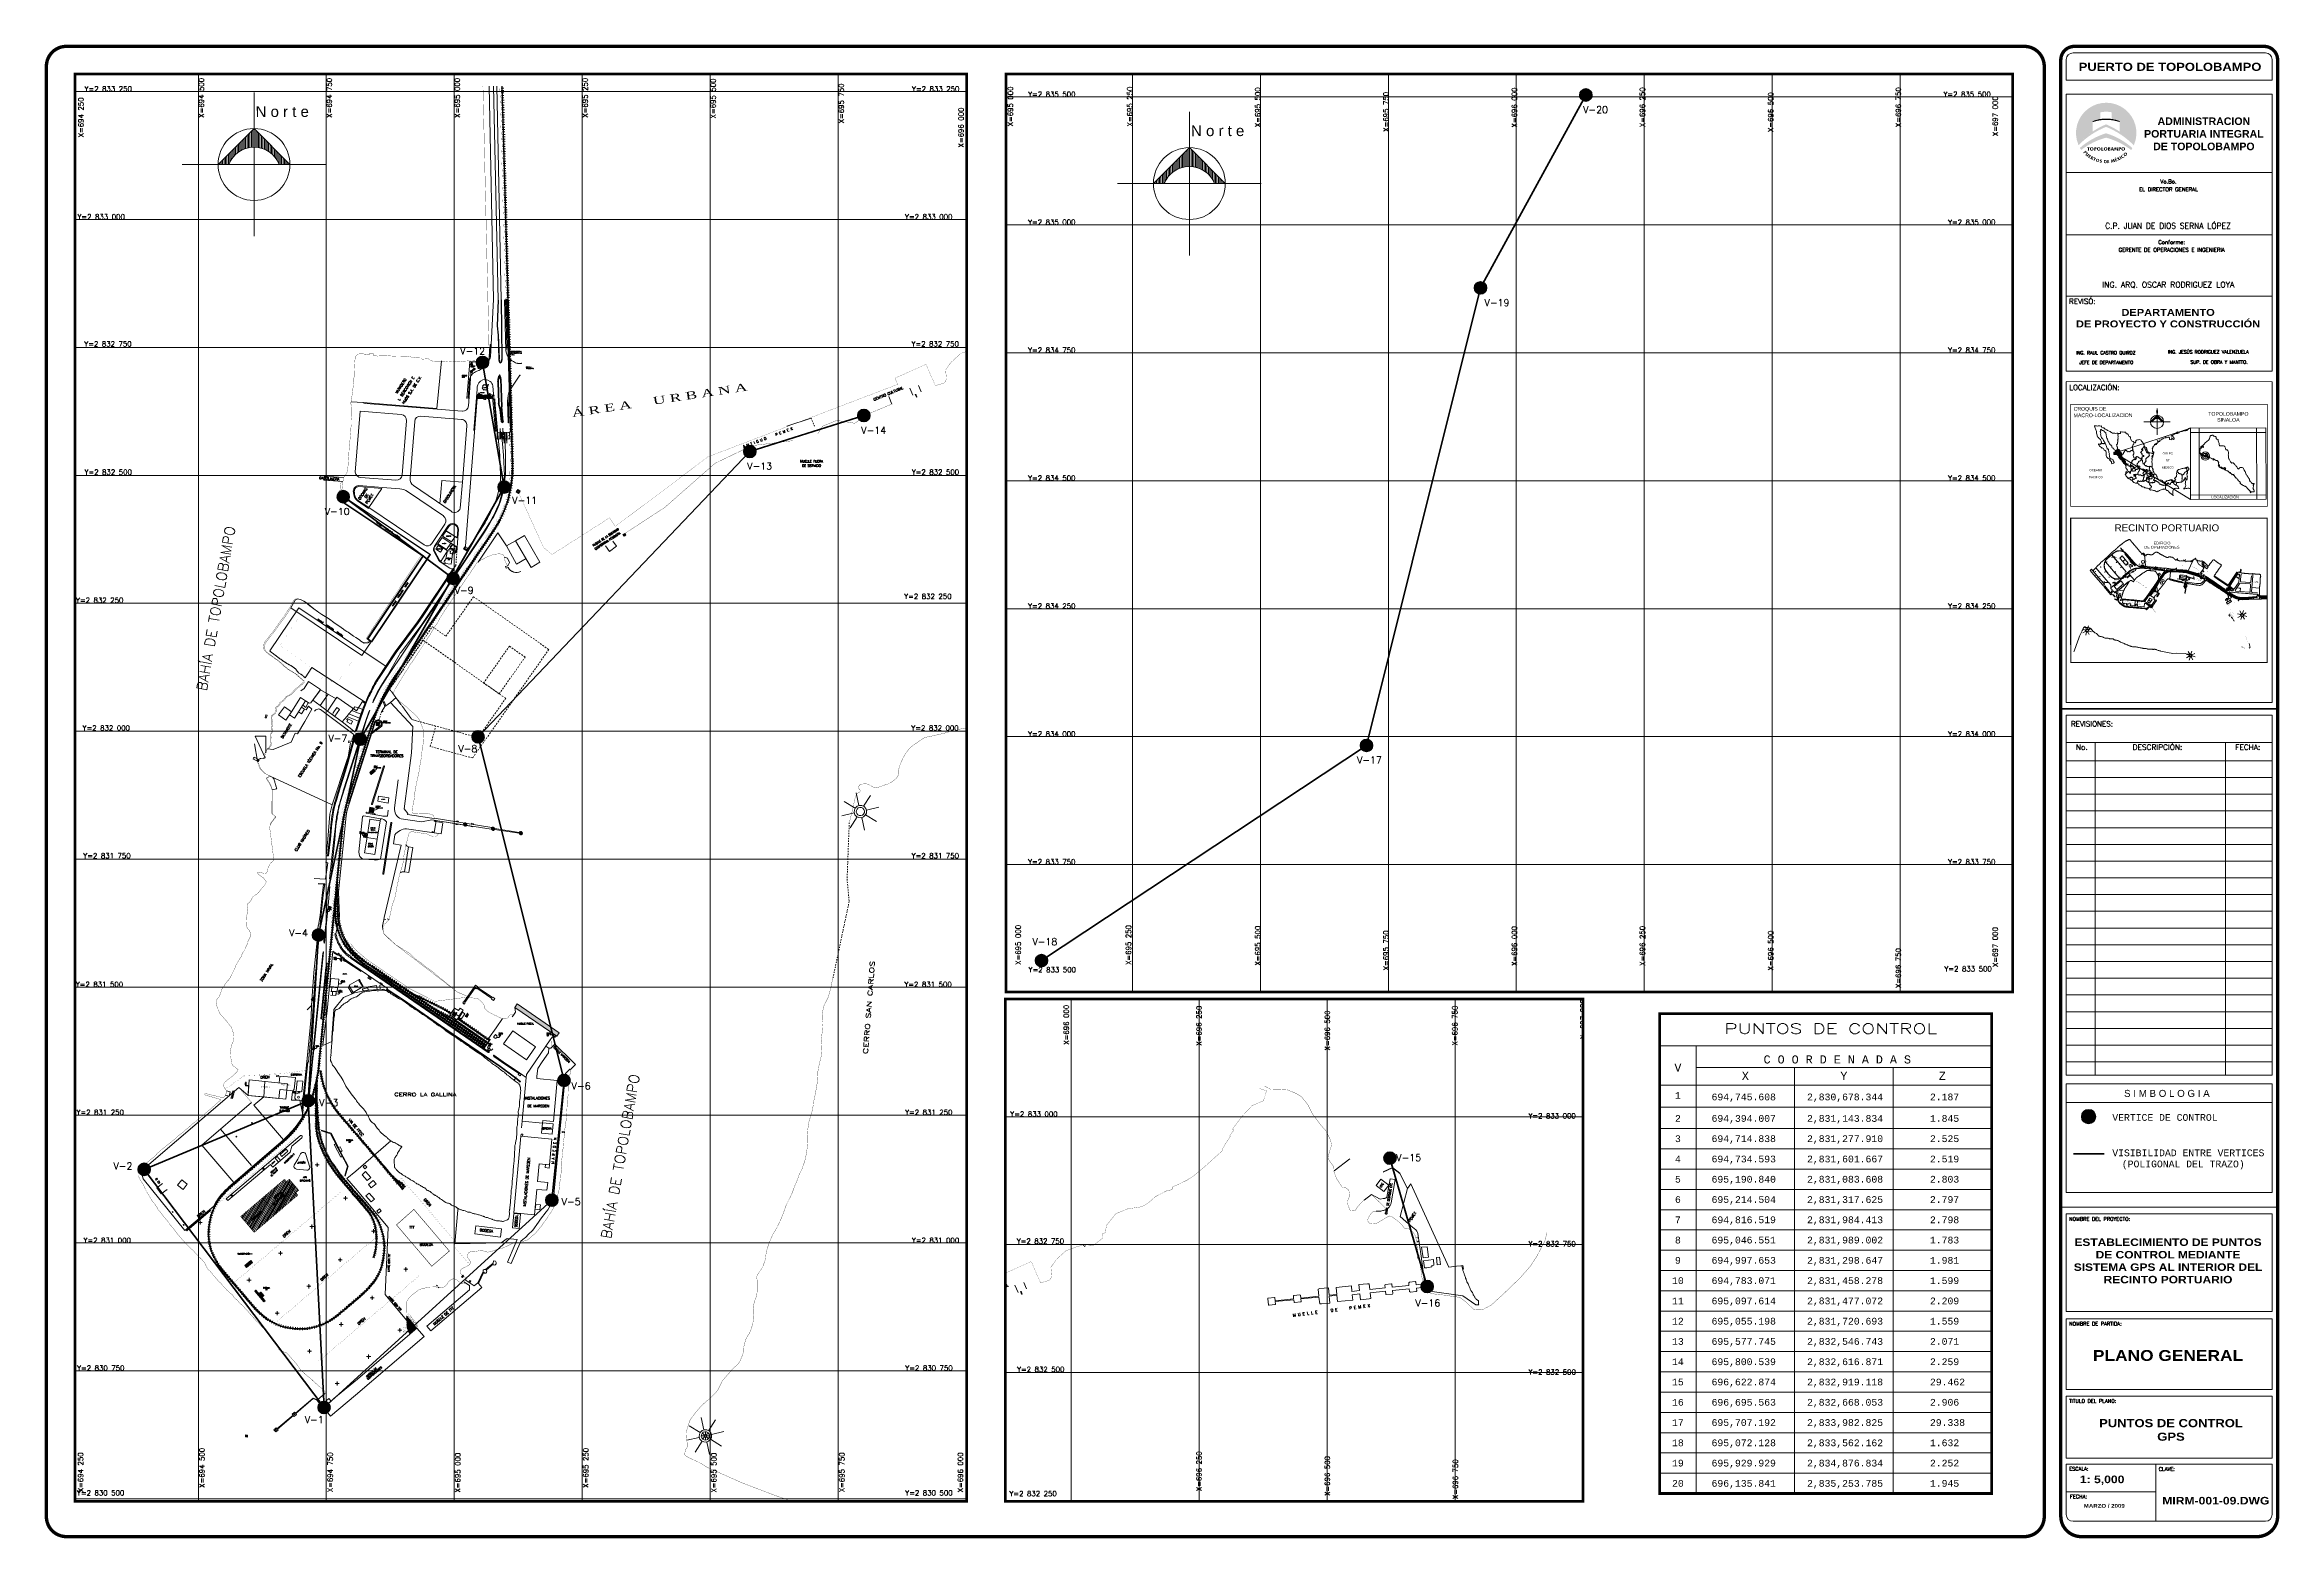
# Paper-space layout '60x90' of a CAD drawing. Header units: millimetres. Extents: x 5 to 879, y 2 to 586.
# The model-space entities are those that its viewports show. They can reach past a viewport. Long polylines and large blocks are cut down to what shows.
import ezdxf
from ezdxf.enums import TextEntityAlignment as Align

# ---------------------------------------------------------------- set-up
doc = ezdxf.new("R2010")
doc.units = ezdxf.units.MM
doc.header["$LTSCALE"] = 0.005
doc.header["$PDSIZE"] = 0.5
for name, pattern in [('DASHED2', [9.525, 6.35, -3.175]), ('DIVIDE2', [0.625, 0.25, -0.125, 0, -0.125, 0, -0.125]), ('HIDDEN2', [4.7625, 3.175, -1.5875]), ('OCULTA2', [0.3, 0.2, -0.1])]:
    doc.linetypes.add(name, pattern=pattern)
doc.layers.get('0').update_dxf_attribs({"lineweight": 9})
for name, color, linetype, lineweight in [('AGUA', 4, 'DIVIDE2', 0), ('Area Verde', 3, 'Continuous', 30), ('BALIZA', 5, 'Continuous', 0), ('Costa', 140, 'Continuous', 0), ('EJE DE COORDENADAS', 8, 'Continuous', 9), ('FERROCARRIL', 44, 'Continuous', 0), ('INFRAESTRUCTURA1', 7, 'Continuous', 0), ('LOGO', 7, 'Continuous', 0), ('NORTE', 7, 'Continuous', 0), ('Puntos de Control', 6, 'Continuous', 0)]:
    doc.layers.add(name, color=color, linetype=linetype, lineweight=lineweight)
doc.styles.add('ARIAL', font='')
doc.styles.add('HUECA1', font='HUECA1.shx')
doc.styles.add('MANOTEX3', font='MANOTEX3.shx')
doc.styles.add('MONOTXT4', font='MONOTXT4.shx')
doc.styles.add('ROMANC', font='romanc.shx')
doc.styles.add('ROMAND', font='romantic.ttf')
doc.styles.add('ROMANS', font='romans')
doc.styles.get("Standard").update_dxf_attribs({"font": 'romans.shx'})
doc.styles.get('ARIAL').set_extended_font_data('Arial')
pattern_1 = [(11.9918067, (-50425.775535, -54439.987535), (-0.010581392793, 0.04981656699), [])]
pattern_2 = [(297.001968, (-90005.24505, 22665.78726), (0.653419334, 0.332962051), [0.733362498, -0.733362498]), (342.001968, (-90004.9121, 22665.13384), (0.6534196165, 0.3329621948), [0.1833406246, -0.67045039, 0.1833406246, -1.037131639])]

# ---------------------------------------------------------------- blocks, each defined once
blk = doc.blocks.new('LOGO')
at = {"layer": 'LOGO'}
for color, points in [(156, [(-0.183, 0.395, -0.101293), (0.19, 0.395), (0.19, 0.177, -0.055541), (0.443, 0.108), (0.443, -0.238, -0.063011), (0.923, -0.659, 1.48533), (-0.914, -0.652, -0.062491), (-0.436, -0.235), (-0.436, 0.106, -0.05558), (-0.183, 0.177)]), (1, [(0.001, 0.001, 0.111763), (-0.914, -0.652, 0.008665), (-0.901, -0.683, -0.104822), (0.001, -0.082, -0.105754), (0.91, -0.69, 0.008511), (0.923, -0.659, 0.112771)]), (252, [(-0.436, 0.106), (-0.436, 0.073, -0.167092), (0.443, 0.076), (0.443, 0.108, 0.192543)]), (3, [(0.001, -0.292, 0.105976), (-0.856, -0.773, 0.019305), (-0.815, -0.838, -0.100064), (0.001, -0.438, -0.100958), (0.824, -0.843, 0.019145), (0.865, -0.778, 0.106913)]), (146, [(-0.664, -0.893), (-0.66, -0.897, -0.506986), (-0.69, -0.924, 1.114051), (-0.644, -0.894), (-0.676, -0.859, -0.288151), (-0.678, -0.867), (-0.744, -0.927, -0.31791), (-0.753, -0.928), (-0.726, -0.957, -0.262157), (-0.725, -0.948)]), (146, [(-0.599, -0.95, -0.249447), (-0.588, -0.949), (-0.62, -0.921, -0.242505), (-0.62, -0.932), (-0.665, -0.984, 0.797662), (-0.628, -1.033), (-0.634, -1.04, -0.177069), (-0.639, -1.041), (-0.612, -1.063, -0.217341), (-0.609, -1.053), (-0.557, -0.992, -0.287847), (-0.542, -0.988), (-0.575, -0.961, -0.291326), (-0.579, -0.977), (-0.617, -1.019, -0.851506), (-0.645, -1.004)]), (252, [(-0.538, -0.751), (-0.618, -0.751), (-0.623, -0.779), (-0.616, -0.773), (-0.611, -0.77), (-0.594, -0.769), (-0.594, -0.85), (-0.595, -0.853), (-0.596, -0.856), (-0.599, -0.859), (-0.558, -0.86), (-0.563, -0.856), (-0.564, -0.853), (-0.564, -0.769), (-0.55, -0.769), (-0.546, -0.771), (-0.544, -0.773), (-0.54, -0.775)]), (146, [(-0.515, -1.026), (-0.5, -1.037, -0.222526), (-0.498, -1.045), (-0.486, -1.027), (-0.535, -0.994, -0.223755), (-0.537, -1.007), (-0.584, -1.074, -0.201599), (-0.59, -1.075, 0.581087), (-0.592, -1.079), (-0.54, -1.115), (-0.521, -1.1, -0.212523), (-0.537, -1.097), (-0.556, -1.084), (-0.538, -1.059), (-0.526, -1.067, -0.202949), (-0.525, -1.074), (-0.514, -1.058), (-0.53, -1.047)]), (146, [(-0.35, -1.118), (-0.34, -1.122, -0.20153), (-0.335, -1.13, 0.639202), (-0.332, -1.13), (-0.32, -1.113), (-0.388, -1.083), (-0.402, -1.099, 0.78417), (-0.4, -1.102, -0.176505), (-0.387, -1.102), (-0.376, -1.107), (-0.407, -1.178, -0.301079), (-0.414, -1.18, 0.909817), (-0.415, -1.183), (-0.382, -1.198, 0.681422), (-0.38, -1.196, -0.190034), (-0.38, -1.186)]), (252, [(-0.34, -0.751), (-0.392, -0.751, -0.288151), (-0.388, -0.758), (-0.388, -0.851, -0.31791), (-0.394, -0.859), (-0.349, -0.86, -0.262157), (-0.356, -0.852), (-0.356, -0.767), (-0.349, -0.767, -0.506986), (-0.35, -0.811, 1.114051)]), (146, [(-0.136, -1.164, 0.277885), (-0.191, -1.158, 0.346105), (-0.2, -1.193, 0.172079), (-0.173, -1.22, -0.797693), (-0.178, -1.243, -0.195298), (-0.213, -1.224), (-0.213, -1.247, 0.109263), (-0.177, -1.259, 0.25051), (-0.143, -1.247, 0.362513), (-0.144, -1.21, 0.036914), (-0.17, -1.186, -0.836181), (-0.163, -1.169, -0.219395), (-0.139, -1.182)]), (252, [(-0.125, -0.758, -0.255797), (-0.12, -0.751), (-0.161, -0.751, -0.323396), (-0.156, -0.758), (-0.156, -0.85, -0.183028), (-0.162, -0.859), (-0.094, -0.86), (-0.087, -0.838, -0.179542), (-0.101, -0.844), (-0.125, -0.844)]), (146, [(0.097, -1.169), (0.038, -1.172, -0.223755), (0.044, -1.183), (0.047, -1.265, -0.239071), (0.043, -1.273, 0.675704), (0.044, -1.274), (0.107, -1.271), (0.113, -1.247, -0.212523), (0.099, -1.255), (0.076, -1.256), (0.075, -1.225), (0.089, -1.225, -0.202949), (0.095, -1.229), (0.094, -1.21), (0.074, -1.211), (0.073, -1.186), (0.092, -1.185, -0.222526), (0.098, -1.19)]), (146, [(0.264, -1.145, -0.310856), (0.265, -1.139, 0.816517), (0.263, -1.134), (0.234, -1.141), (0.232, -1.208), (0.193, -1.152), (0.161, -1.16, -0.391173), (0.171, -1.17), (0.179, -1.252, -0.249441), (0.176, -1.257, 0.681549), (0.178, -1.26), (0.201, -1.255, 0.90088), (0.202, -1.252, -0.393528), (0.194, -1.243), (0.19, -1.192), (0.219, -1.235, 0.196517), (0.242, -1.246), (0.245, -1.174), (0.264, -1.225, -0.242167), (0.263, -1.235, 0.593364), (0.265, -1.24), (0.296, -1.232, 0.534764), (0.296, -1.226, -0.194723), (0.291, -1.22)]), (252, [(0.271, -0.85), (0.279, -0.762, 0.317065), (0.274, -0.751), (0.309, -0.751), (0.333, -0.82), (0.354, -0.751), (0.388, -0.751, 0.367048), (0.382, -0.76), (0.392, -0.852, 0.218906), (0.397, -0.86), (0.356, -0.86, 0.276187), (0.362, -0.844, -0.001194), (0.362, -0.844), (0.357, -0.783), (0.335, -0.855, -0.277209), (0.328, -0.859, -0.186312), (0.314, -0.844), (0.295, -0.791, 0.568163), (0.291, -0.792), (0.286, -0.847, 0.286462), (0.293, -0.86), (0.218, -0.86, 0.433828), (0.226, -0.846), (0.226, -0.846, -0.437196), (0.218, -0.86), (0.265, -0.86, 0.227803)]), (146, [(0.318, -1.13), (0.335, -1.124, -0.222526), (0.343, -1.127), (0.335, -1.107), (0.28, -1.128, -0.223755), (0.29, -1.137), (0.318, -1.214, -0.228963), (0.317, -1.221, 0.555335), (0.318, -1.224), (0.378, -1.201), (0.376, -1.176, -0.212523), (0.364, -1.188), (0.343, -1.197), (0.332, -1.168), (0.346, -1.162, -0.202949), (0.352, -1.165), (0.345, -1.147), (0.327, -1.154)]), (146, [(0.306, -1.078), (0.294, -1.108, 0.846169), (0.298, -1.11), (0.319, -1.086, 1.132259)]), (146, [(0.424, -1.12), (0.43, -1.063), (0.405, -1.076, 0.68426), (0.406, -1.08, -0.402041), (0.412, -1.087), (0.409, -1.109), (0.379, -1.088), (0.35, -1.102), (0.395, -1.134), (0.388, -1.193, 0.479976), (0.39, -1.195), (0.414, -1.183, 0.74154), (0.413, -1.182, -0.431572), (0.406, -1.175), (0.41, -1.143), (0.446, -1.168), (0.475, -1.155)]), (252, [(0.444, -0.767), (0.451, -0.767, -0.506986), (0.45, -0.811, 1.114051), (0.46, -0.751), (0.408, -0.751, -0.288151), (0.412, -0.758), (0.412, -0.851, -0.31791), (0.406, -0.859), (0.451, -0.86, -0.262157), (0.444, -0.852)]), (146, [(0.464, -1.053, -0.135176), (0.464, -1.047, 0.866889), (0.461, -1.044), (0.432, -1.062, 0.448508), (0.433, -1.063, -0.307378), (0.439, -1.066), (0.481, -1.138, -0.221018), (0.482, -1.147, 0.411261), (0.483, -1.15), (0.514, -1.131, 0.647083), (0.512, -1.128, -0.265744), (0.506, -1.125)]), (146, [(0.562, -1.101, -0.217185), (0.519, -1.095, -0.169379), (0.496, -1.069, -0.166123), (0.494, -1.038, -0.251166), (0.539, -0.993), (0.551, -1.006, -0.56873), (0.549, -1.01, 0.219597), (0.523, -1.02, 0.20695), (0.516, -1.039, 0.107152), (0.525, -1.063, 0.08221), (0.538, -1.076, 0.126795), (0.554, -1.081, 0.161947), (0.574, -1.077, 0.143981), (0.598, -1.047), (0.605, -1.071, -0.125927)])]:
    blk.add_hatch(color=color, dxfattribs=at).paths.add_polyline_path(points)
h = blk.add_hatch(color=252, dxfattribs=at)
edge = h.paths.add_edge_path()
edge.add_ellipse((-0.469, -0.806), major_axis=(-0.0596, -0.0068), ratio=0.947159, start_angle=0, end_angle=360)
edge = h.paths.add_edge_path(flags=16)
edge.add_ellipse((-0.468, -0.806), major_axis=(0.0029, -0.0394), ratio=0.743731, start_angle=0, end_angle=360)
h = blk.add_hatch(color=146, dxfattribs=at)
h.paths.add_polyline_path([(-0.469, -1.11, 0.239678), (-0.471, -1.107), (-0.487, -1.135, 0.195152), (-0.488, -1.146), (-0.521, -1.126, 0.232092), (-0.511, -1.122), (-0.47, -1.05, 0.183773), (-0.47, -1.038), (-0.418, -1.07, -0.679259), (-0.441, -1.113, 0.463091), (-0.445, -1.116), (-0.443, -1.163, 0.05824), (-0.441, -1.171), (-0.468, -1.157)])
h.paths.add_polyline_path([(-0.465, -1.097, 1.015603), (-0.447, -1.067)], flags=16)
h = blk.add_hatch(color=146, dxfattribs=at)
edge = h.paths.add_edge_path()
edge.add_ellipse((-0.277, -1.183), major_axis=(-0.0571, 0.0004), ratio=0.940209, start_angle=0, end_angle=360)
edge = h.paths.add_edge_path(flags=16)
edge.add_ellipse((-0.276, -1.183), major_axis=(-0.0019, -0.0395), ratio=0.743731, start_angle=0, end_angle=360)
h = blk.add_hatch(color=252, dxfattribs=at)
edge = h.paths.add_edge_path()
edge.add_ellipse((-0.239, -0.806), major_axis=(-0.0596, -0.0068), ratio=0.947159, start_angle=0, end_angle=360)
edge = h.paths.add_edge_path(flags=16)
edge.add_ellipse((-0.238, -0.806), major_axis=(0.0029, -0.0394), ratio=0.743731, start_angle=0, end_angle=360)
h = blk.add_hatch(color=146, dxfattribs=at)
h.paths.add_polyline_path([(-0.024, -1.171), (-0.068, -1.17, 0.322522), (-0.072, -1.173, 0.325455), (-0.071, -1.176, -0.081403), (-0.068, -1.179, -0.180375), (-0.068, -1.18), (-0.069, -1.264, -0.244352), (-0.074, -1.269, 0.859412), (-0.072, -1.272), (-0.019, -1.274, 0.31541), (0.021, -1.245, 0.205111), (0.019, -1.195, 0.209072)])
h.paths.add_polyline_path([(-0.04, -1.187), (-0.023, -1.188, -0.262027), (-0.004, -1.21, -0.111253), (-0.005, -1.238, -0.30901), (-0.028, -1.258), (-0.041, -1.258)], flags=16)
h = blk.add_hatch(color=252, dxfattribs=at)
edge = h.paths.add_edge_path()
edge.add_ellipse((-0.014, -0.806), major_axis=(-0.0596, -0.0068), ratio=0.947159, start_angle=0, end_angle=360)
edge = h.paths.add_edge_path(flags=16)
edge.add_ellipse((-0.013, -0.806), major_axis=(0.0029, -0.0394), ratio=0.743731, start_angle=0, end_angle=360)
h = blk.add_hatch(color=252, dxfattribs=at)
h.paths.add_polyline_path([(0.117, -0.751), (0.06, -0.751, -0.351222), (0.067, -0.76), (0.067, -0.852, -0.279583), (0.059, -0.859), (0.115, -0.86, 0.8683), (0.124, -0.798, 0.8095)])
h.paths.add_polyline_path([(0.097, -0.793), (0.097, -0.765, -1.199418)], flags=16)
h.paths.add_polyline_path([(0.105, -0.845), (0.097, -0.845), (0.097, -0.806), (0.106, -0.806, -0.823223)], flags=16)
h = blk.add_hatch(color=252, dxfattribs=at)
h.paths.add_polyline_path([(0.223, -0.751), (0.188, -0.751), (0.188, -0.754, -0.349139), (0.19, -0.756), (0.19, -0.765), (0.157, -0.855, -0.178043), (0.152, -0.859), (0.184, -0.859, -0.414705), (0.177, -0.844), (0.184, -0.827), (0.22, -0.827), (0.226, -0.846, -0.437196), (0.218, -0.86), (0.265, -0.86, 0.000012), (0.265, -0.86, -0.242014), (0.26, -0.855)])
h.paths.add_polyline_path([(0.215, -0.813), (0.189, -0.813), (0.202, -0.778)], flags=16)
h = blk.add_hatch(color=252, dxfattribs=at)
edge = h.paths.add_edge_path()
edge.add_ellipse((0.562, -0.806), major_axis=(-0.0596, -0.0068), ratio=0.947159, start_angle=0, end_angle=360)
edge = h.paths.add_edge_path(flags=16)
edge.add_ellipse((0.563, -0.806), major_axis=(0.0029, -0.0394), ratio=0.743731, start_angle=0, end_angle=360)
h = blk.add_hatch(color=146, dxfattribs=at)
edge = h.paths.add_edge_path()
edge.add_ellipse((0.633, -0.982), major_axis=(-0.04, -0.0407), ratio=0.940209, start_angle=0, end_angle=360)
edge = h.paths.add_edge_path(flags=16)
edge.add_ellipse((0.634, -0.981), major_axis=(0.0271, -0.0288), ratio=0.743731, start_angle=0, end_angle=360)
blk = doc.blocks.new('VIGA')
at = {"layer": 'FERROCARRIL'}
blk.add_lwpolyline([(-0.1, -3.5), (0, 1.5)], dxfattribs=at)

msp = doc.modelspace()

# ---------------------------------------------------------------- hatches: boundary and pattern name
h = msp.add_hatch()
h.set_pattern_fill('ANSI31', color=256, scale=0.5, angle=57.0064, style=0)
h.set_pattern_definition([(102.00642214, (2404006.4238, 1234162.9663), (-1.5527723108, -0.3302338576), [])])
h.paths.add_polyline_path([(695329.7, 2832384.2), (695331.9, 2832380.9), (695335.4, 2832383.1), (695333.3, 2832386.3)])
at = {"layer": 'Area Verde', "lineweight": -3}
h = msp.add_hatch(dxfattribs=at)
h.set_pattern_fill('GRASS', color=256, scale=0.03, angle=51.2213, style=0)
h.set_pattern_definition([(141.221308663, (311071.31813, -58636.9264), (-0.75751185961, -0.08257718211), [0.142875, -0.934755]), (96.221308663, (311071.3181, -58636.9264), (-0.75751237594, -0.0825772384), [0.142875, -0.619125]), (186.221308663, (311071.3181, -58636.9264), (0.0825772384, -0.75751237594), [0.142875, -0.619125])])
edge = h.paths.add_edge_path()
edge.add_spline(control_points=[(695032, 2832701.8), (695032.1, 2832701.5), (695032.5, 2832701.1), (695033, 2832700.8), (695033.4, 2832700.6), (695033.9, 2832700.6), (695034.5, 2832700.8), (695034.9, 2832701.3), (695035.2, 2832702), (695035.6, 2832702.7), (695035.5, 2832703.5), (695036.3, 2832704.1), (695036.7, 2832704.9), (695037.6, 2832705.1), (695038.3, 2832705.5), (695039.1, 2832706), (695039.8, 2832706.4), (695040.2, 2832706.9), (695040.8, 2832707.2), (695040.8, 2832707.8), (695041, 2832708.7), (695040.4, 2832708.7), (695040, 2832708.6), (695039.5, 2832708.6), (695038.7, 2832708.6), (695037.8, 2832708.6), (695037.2, 2832707.8), (695037, 2832707.2), (695037.2, 2832706.6), (695036.7, 2832706.4), (695036.1, 2832706.3), (695035.4, 2832705.9), (695034.8, 2832705.6), (695034.5, 2832705), (695033.9, 2832705.1), (695033.3, 2832705), (695032.8, 2832704.9), (695032.3, 2832704.6), (695032, 2832704), (695031.7, 2832703.3), (695031.6, 2832702.5), (695031.9, 2832702), (695032, 2832701.8)], knot_values=[0, 0, 0, 0, 0.965842, 1.517391, 1.838262, 2.361824, 2.903214, 3.577032, 4.263274, 5.082493, 6.046226, 6.555851, 7.795199, 8.33659, 9.356814, 10.193582, 11.119328, 11.781696, 12.191456, 12.996953, 13.712942, 14.118878, 14.437328, 14.989549, 15.606217, 16.872599, 17.520383, 18.400952, 18.758946, 19.239868, 19.67954, 20.472623, 21.489636, 21.714732, 22.396101, 22.953389, 23.551808, 23.961569, 24.701656, 25.459377, 26.258862, 27.036787, 27.036787, 27.036787, 27.036787], degree=3, periodic=0)
h = msp.add_hatch(dxfattribs=at)
h.set_pattern_fill('GRASS', color=256, scale=0.03, angle=45, style=0)
h.set_pattern_definition([(135, (0.6314, 0.5162), (-0.76199948061, 6e-17), [0.142875, -0.934755]), (90, (0.6314, 0.5162), (-0.762, 2e-16), [0.142875, -0.619125]), (180, (0.6314, 0.5162), (-2e-16, -0.762), [0.142875, -0.619125])])
edge = h.paths.add_edge_path()
edge.add_spline(control_points=[(695046.5, 2832712.5), (695046.1, 2832711.8), (695046, 2832710.4), (695047.6, 2832708.3), (695050.2, 2832709.8), (695052, 2832711.7), (695053.5, 2832713.7), (695055.2, 2832714.6), (695056.4, 2832714.7), (695057, 2832715.5), (695057, 2832716.5), (695056, 2832716.8), (695054.8, 2832716.7), (695054.4, 2832715.6), (695053.6, 2832715.3), (695053.2, 2832715.2), (695052.9, 2832715), (695052.4, 2832715), (695052, 2832715.1), (695051.1, 2832715), (695050.4, 2832714.2), (695050.1, 2832713.4), (695049.7, 2832713.2), (695049.4, 2832713.2), (695049.1, 2832713.1), (695048.8, 2832713.1), (695048.5, 2832713.1), (695048.2, 2832713.1), (695047.9, 2832713.1), (695047.6, 2832713), (695047.3, 2832713), (695047, 2832713), (695046.7, 2832712.8), (695046.5, 2832712.7), (695046.5, 2832712.5)], knot_values=[0, 0, 0, 0, 2.243827, 4.04166, 6.673166, 9.426079, 12.304397, 13.940559, 15.060106, 15.698069, 16.643374, 17.488155, 18.498227, 19.940351, 20.440435, 20.806987, 21.237828, 21.583511, 22.113761, 22.502244, 24.244386, 24.920894, 25.095773, 25.401463, 25.749527, 26.034206, 26.278218, 26.705721, 26.970846, 27.281891, 27.50923, 28.003975, 28.140361, 28.598261, 28.598261, 28.598261, 28.598261], degree=3, periodic=0)
h = msp.add_hatch(dxfattribs=at)
h.set_pattern_fill('GRASS', color=256, scale=0.03, angle=45, style=0)
h.set_pattern_definition([(135, (0, 0), (-0.76199948061, 6e-17), [0.142875, -0.934755]), (90, (0, 0), (-0.762, 2e-16), [0.142875, -0.619125]), (180, (0, 0), (-2e-16, -0.762), [0.142875, -0.619125])])
h.paths.add_polyline_path([(695075.2, 2832649.8), (695074.8, 2832653.8), (695071, 2832653.5), (695070.4, 2832660, 0.541965), (695070.1, 2832660.2, -0.212563), (695058.2, 2832656.8), (695056, 2832651.7), (695050.4, 2832653.5), (695045.2, 2832657.7), (695044.6, 2832650.3)])
at = {"layer": 'Costa', "linetype": 'Continuous'}
h = msp.add_hatch(dxfattribs=at)
h.set_pattern_fill('GRAVEL', color=132, scale=4, angle=45, style=0)
h.set_pattern_definition([(273.0128, (-0.79196, 4.8649), (2.828435919596, -48.083259915112), [0.538144, -53.276352]), (229.9697, (-0.76368, 4.3275), (31.112725933846, 36.769531008344), [0.923472, -91.4237]), (177.5104, (-1.35765, 3.62039), (59.396967900603, -2.828477910638), [0.651152, -64.464128]), (312.2737, (-1.75362, 1.8102), (-53.740127468057, 59.396959190413), [0.840952, -83.254232]), (337.8337, (-1.18794, 1.18794), (-48.083278988467, 19.798951707391), [0.82462, -81.637492]), (42.2737, (-0.42426, 0.87681), (-59.396959190413, -53.740127468057), [0.840952, -83.254232]), (82.6942, (0.19799, 1.4425), (-8.485329289088, -65.053817507403), [1.112116, -110.099396]), (117.2553, (0.33941, 2.54558), (-42.42636577, 82.024406399502), [1.049952, -103.945284]), (166.4296, (-0.14142, 3.47897), (-59.396978870519, 14.142098295044), [0.8438, -83.536292]), (220.2364, (-0.96167, 3.67696), (33.9411042243, 28.28429787331), [0.963328, -47.203052]), (267.3974, (-1.69706, 3.0547), (-2.828470312167, -65.053822265691), [1.245792, -123.3335]), (183.8141, (1.0748, 4.58205), (-36.76955335751, -2.828443058586), [0.425204, -42.095376]), (216.4692, (0.65054, 4.55377), (42.426424392889, 31.112671147962), [0.808948, -80.086044]), (270, (0, 4.073), (2.828428, -2.828428), [0.565684, -5.091168]), (248.1986, (-0.5374, 4.21436), (8.485276864035, 19.79899285985), [0.304632, -30.15846]), (336.8014, (-0.65054, 3.9315), (-11.31370901803, 5.65685527483), [0.430812, -21.109848]), (75.9638, (-0.25456, 3.7618), (2.82841450642, 14.14213705443), [0.699716, -22.624092]), (206.5651, (-0.0849, 4.4406), (8.4852780871, 2.82843287033), [0.505964, -12.143148]), (61.3895, (-2.29103, 2.29103), (19.79901671102, 36.76953822), [0.7088, -70.17138]), (115.3462, (-1.95161, 2.91328), (19.799009356093, -42.426399469137), [0.594644, -58.869632]), (338.1986, (-0.65054, 5.0063), (-19.79899285985, 8.485276864035), [0.60926, -29.853832]), (28.6105, (-0.08485, 4.78004), (-36.76953822, -19.79901671102), [0.7088, -70.17138]), (24.444, (-0.5374, 0.5374), (-19.79898376655, -8.48529791522), [0.68352, -33.492496]), (339.7751, (0.08485, 0.82024), (-45.25482158221, 16.97059451905), [0.572712, -56.698572]), (111.8014, (2.20617, 2.20617), (-8.485276864035, 19.79899285985), [0.60926, -29.853832]), (62.354, (1.9799, 2.77186), (-25.455865383543, -48.083251281594), [0.670524, -66.381696]), (114.444, (0.82024, 0.82024), (8.48529791522, -19.79898376655), [0.34176, -33.834256]), (146.3099, (2.0365, 2.0365), (-14.1421310541, 8.48529019913), [0.20396, -20.192116]), (210.9638, (1.8668, 2.1496), (11.31370454866, 5.6568612884), [0.82462, -15.6678]), (231.009, (1.15966, 1.72534), (25.455845348624, 31.112695737211), [0.7642, -75.655692]), (348.6901, (0, 3.5072), (-8.485283898, 2.82842209938), [0.576888, -13.845316]), (38.1572, (0.56569, 3.39411), (53.740136197027, 42.426382454948), [1.007176, -99.710252]), (105.9454, (1.35765, 4.01637), (8.485282385035, -31.112699536867), [0.411824, -40.770696]), (135, (1.2445, 4.4123), (-5.6568542495, 9e-16), [0.24, -3.76]), (165.2564, (1.01823, 1.75362), (31.112690856108, -8.48530278275), [0.555696, -55.01408]), (93.0128, (0.48083, 1.89505), (-2.828435919596, 48.083259915112), [1.076288, -52.738208]), (45, (0.4243, 2.97), (4e-16, 5.6568542495), [1.04, -2.96]), (10.3048, (1.15966, 3.70524), (-48.08326923426, -8.485240784593), [0.632456, -62.613096]), (299.0546, (1.7819, 3.8184), (8.48528204558, -14.14213566884), [0.582408, -28.538032]), (252.646, (2.06475, 3.30926), (-25.455810447492, -82.024396574689), [0.94826, -93.877896]), (220.4261, (1.78191, 2.40416), (-39.597966621055, -33.9411417806365), [1.003196, -99.316296])])
h.paths.add_polyline_path([(694907, 2830857.3), (694906.8, 2830855.5), (694906.8, 2830853), (694906.9, 2830851.9), (694907, 2830849), (694907.3, 2830844.6), (694907.4, 2830839.8), (694907.4, 2830837.4), (694907.6, 2830835.7), (694907.9, 2830833.8), (694908.4, 2830832.4), (694908.7, 2830831.9), (694909.5, 2830829.8), (694910.9, 2830826.4), (694911.9, 2830823.9), (694913.5, 2830822), (694927.1, 2830833.6)])
at = {"layer": 'INFRAESTRUCTURA1'}
msp.add_hatch(color=256, dxfattribs=at).paths.add_polyline_path([(695033.2, 2832717.2), (695034.2, 2832716), (695035.3, 2832717), (695034.3, 2832718.2)])
at = {"layer": 'INFRAESTRUCTURA1', "linetype": 'Continuous'}
h = msp.add_hatch(dxfattribs=at)
h.set_pattern_fill('HOUND', color=1, scale=3, angle=45, style=0)
h.set_pattern_definition([(45, (0, 0), (0.397747564417, 0.662912607362), [3, -1.5]), (135, (0, 0), (0.397747564417, -0.662912607362), [3, -1.5])])
h.paths.add_polyline_path([(694854.1, 2832016.7), (694848.2, 2832017.7), (694847.2, 2832011.5), (694853.2, 2832010.5)])
h = msp.add_hatch(dxfattribs=at)
h.set_pattern_fill('EARTH', color=1, scale=4, angle=45, style=0)
h.set_pattern_definition([(45, (0, 0), (1e-16, 1.41421356237), [1, -1]), (45, (-0.2652, 0.2652), (1e-16, 1.41421356237), [1, -1]), (45, (-0.5303, 0.5303), (1e-16, 1.41421356237), [1, -1]), (135, (-0.5303, 0.7071), (-1.41421356237, 2e-16), [1, -1]), (135, (-0.2652, 0.9723), (-1.41421356237, 2e-16), [1, -1]), (135, (0, 1.2374), (-1.41421356237, 2e-16), [1, -1])])
h.paths.add_polyline_path([(694834.8, 2831919), (694837.8, 2831915.5), (694845.4, 2831922.2), (694842.4, 2831925.6)])
h = msp.add_hatch(dxfattribs=at)
h.set_pattern_fill('MUDST', color=1, scale=2, angle=45, style=0)
h.set_pattern_definition([(45, (0, 0), (0.35355339059, 1.06066017178), [0.5, -0.5, 0, -0.5, 0, -0.5])])
h.paths.add_polyline_path([(694843.4, 2831849.9), (694835, 2831851.4), (694833.6, 2831842.7), (694842, 2831841.3)])
at = {"layer": 'INFRAESTRUCTURA1'}
h = msp.add_hatch(dxfattribs=at)
h.set_pattern_fill('ANSI31', color=256, scale=5, style=0)
h.set_pattern_definition([(45, (-108.6752, 17.01407), (-0.44194173824, 0.44194173824), [])])
h.paths.add_polyline_path([(695024.9, 2831819), (695023.7, 2831820.8), (695020.2, 2831821.3), (695018.5, 2831820.1), (695018, 2831816.6), (695019.2, 2831814.9), (695022.7, 2831814.3), (695024.4, 2831815.6)])
at = {"layer": 'INFRAESTRUCTURA1', "linetype": 'Continuous'}
h = msp.add_hatch(dxfattribs=at)
h.set_pattern_fill('ESCHER', color=1, scale=1.5, angle=45, style=0)
h.set_pattern_definition([(105, (0, 0), (-1.27279220535, -1.2727922059), [1.65, -0.15]), (225, (0, 0), (1.73866648675, -0.4658742806), [1.65, -0.15]), (345, (0, 0), (1.2727922059, 1.27279220535), [1.65, -0.15]), (105, (0.106, 0.106), (-1.27279220535, -1.2727922059), [0.3, -1.5]), (345, (0.106, 0.106), (1.2727922059, 1.27279220535), [0.3, -1.5]), (105, (-0.1449, 0.0388), (-1.27279220535, -1.2727922059), [0.3, -1.5]), (225, (-0.1449, 0.0388), (1.73866648675, -0.4658742806), [0.3, -1.5]), (345, (0.0388, -0.1449), (1.2727922059, 1.27279220535), [0.3, -1.5]), (225, (0.0388, -0.1449), (1.73866648675, -0.4658742806), [0.3, -1.5]), (105, (-0.4243, -0.4243), (-1.27279220535, -1.2727922059), [0.3, -1.5]), (345, (-0.4243, -0.4243), (1.2727922059, 1.27279220535), [0.3, -1.5]), (105, (0.5796, -0.1553), (-1.27279220535, -1.2727922059), [0.3, -1.5]), (225, (0.5796, -0.1553), (1.73866648675, -0.4658742806), [0.3, -1.5]), (345, (-0.1553, 0.5796), (1.2727922059, 1.27279220535), [0.3, -1.5]), (225, (-0.1553, 0.5796), (1.73866648675, -0.4658742806), [0.3, -1.5]), (45, (0.0284, 0.3958), (-1.73866648675, 0.4658742806), [1.05, -0.75]), (45, (0.3958, 0.0284), (-1.73866648675, 0.4658742806), [1.05, -0.75]), (165, (-0.2225, 0.3286), (-1.2727922059, -1.27279220535), [1.05, -0.75]), (165, (-0.357, -0.1733), (-1.2727922059, -1.27279220535), [1.05, -0.75]), (285, (-0.1733, -0.357), (1.7386664865, -0.4658742814), [1.05, -0.75]), (285, (0.3286, -0.2225), (1.7386664865, -0.4658742814), [1.05, -0.75])])
h.paths.add_polyline_path([(694828.8, 2831797.8), (694823.5, 2831798.5), (694822.7, 2831793), (694828.1, 2831792.2)])
at = {"layer": 'INFRAESTRUCTURA1'}
h = msp.add_hatch(dxfattribs=at)
h.set_pattern_fill('ANSI31', color=256, scale=5, style=0)
h.set_pattern_definition([(45, (-54.34005, 8.4946), (-0.44194173824, 0.44194173824), [])])
h.paths.add_polyline_path([(695079.3, 2831810.5), (695078, 2831812.2), (695074.6, 2831812.8), (695072.9, 2831811.5), (695072.3, 2831808.1), (695073.6, 2831806.4), (695077, 2831805.8), (695078.7, 2831807.1)])
h = msp.add_hatch(dxfattribs=at)
h.set_pattern_fill('ANSI31', color=256, scale=5, style=0)
h.set_pattern_definition([(45, (0, 0), (-0.44194173824, 0.44194173824), [])])
h.paths.add_polyline_path([(695133.6, 2831802), (695132.4, 2831803.7), (695128.9, 2831804.3), (695127.2, 2831803), (695126.7, 2831799.6), (695127.9, 2831797.9), (695131.4, 2831797.3), (695133.1, 2831798.6)])
at = {"layer": 'INFRAESTRUCTURA1', "linetype": 'Continuous'}
h = msp.add_hatch(dxfattribs=at)
h.set_pattern_fill('AR-RSHKE', color=1, scale=0.05, angle=45, style=0)
h.set_pattern_definition([(45, (0, 0), (0.4772970773, 1.32582521472), [0.3, -0.25, 0.35, -0.15, 0.45, -0.2]), (45, (0.19445, 0.2298), (0.4772970773, 1.32582521472), [0.25, -0.95, 0.2, -0.3]), (45, (0.6629, 0.6099), (0.4772970773, 1.32582521472), [0.15, -1.55]), (135, (0, 0), (-0.724784450716, 0.12374368671), [0.575, -1.825]), (135, (0.21213, 0.21213), (-0.724784450716, 0.12374368671), [0.5625, -1.8375]), (135, (0.3889, 0.3889), (-0.724784450716, 0.12374368671), [0.525, -1.875]), (135, (0.6629, 0.6099), (-0.724784450716, 0.12374368671), [0.575, -1.825]), (135, (0.76898, 0.71595), (-0.724784450716, 0.12374368671), [0.575, -1.825]), (135, (1.06066, 1.06066), (-0.724784450716, 0.12374368671), [0.55, -1.85])])
h.paths.add_polyline_path([(694752.7, 2831651.3), (694750.4, 2831651.5), (694749.9, 2831645.4), (694752.1, 2831645.2)])
h = msp.add_hatch(dxfattribs=at)
h.set_pattern_fill('HONEY', color=1, angle=45, style=0)
h.set_pattern_definition([(45, (0, 0), (0.056035967345, 0.2091290756), [0.125, -0.25]), (165, (0, 0), (-0.209129075812, -0.0560359665536), [0.125, -0.25]), (105, (0, 0), (-0.153093108467, 0.1530931090464), [-0.25, 0.125])])
h.paths.add_polyline_path([(694777.7, 2831555.9), (694777.5, 2831553.6), (694779.9, 2831553.4), (694780.1, 2831555.7)])
h = msp.add_hatch(dxfattribs=at)
h.set_pattern_fill('CIRC', color=5, scale=2.5, angle=45, style=0, pattern_type=2)
h.set_pattern_definition([(45, (0.707, 0.707), (2e-16, 3.535533906), [0.5, -2]), (135, (-0.707, 0.707), (-3.535533906, 4e-16), [0.5, -2]), (90, (1.2374, 1.591), (-1.767769728, 1.767766953), [0.3535533905, -3.181980515]), (90, (-1.2374, 1.591), (-1.767769728, 1.767766953), [0.3535533905, -3.181980515]), (180, (0.1768, 0.5303), (-1.767766953, -1.767769728), [0.3535533905, -3.181980515]), (180, (0.1768, 3.0052), (-1.767766953, -1.767769728), [0.3535533905, -3.181980515]), (108.4349488, (-1.0607, 1.0607), (-1.76776695226, 1.76776695367), [0.5590169942, -5.03115295]), (108.4349488, (1.2374, 1.9445), (-1.76776695226, 1.76776695367), [0.5590169942, -5.0311547]), (198.4349488, (0.7071, 0.7071), (-1.76776695367, -1.76776695226), [0.5590169942, -5.0311547]), (198.4349488, (-0.1768, 3.0052), (-1.76776695367, -1.76776695226), [0.5590169942, -5.0311547]), (251.5650512, (0.7071, 0.7071), (-1.76776695226, -1.76776695367), [0.5590169942, -5.03115295]), (251.5650512, (1.2374, 1.591), (-1.76776695226, -1.76776695367), [0.5590169942, -5.03115295]), (341.5650512, (-0.7071, 0.7071), (1.76776695367, -1.76776695226), [0.5590169942, -5.03115295]), (341.5650512, (0.1768, 3.0052), (1.76776695367, -1.76776695226), [0.5590169942, -5.03115295])])
h.paths.add_polyline_path([(695123.2, 2831467), (695118.6, 2831460.1), (695200.3, 2831404), (695204.8, 2831410.7)])
h = msp.add_hatch(dxfattribs=at)
h.set_pattern_fill('GRATE', color=1, scale=8, angle=45, style=0)
h.set_pattern_definition([(45, (0, 0), (-0.176776695297, 0.176776695297), []), (135, (0, 0), (-0.7071067812, -0.7071067812), [])])
h.paths.add_polyline_path([(694727, 2831383.7), (694724.4, 2831384), (694723.8, 2831377.5), (694726.5, 2831377.2)])
h = msp.add_hatch(dxfattribs=at)
h.set_pattern_fill('CLAY', color=1, scale=2, angle=45, style=0)
h.set_pattern_definition([(45, (-1.9604, -3.59474), (-0.265165042945, 0.265165042945), []), (45, (-2.0046, -3.55054), (-0.265165042945, 0.265165042945), []), (45, (-2.0488, -3.50635), (-0.265165042945, 0.265165042945), []), (45, (-2.13718, -3.41796), (-0.265165042945, 0.265165042945), [0.375, -0.25])])
h.paths.add_polyline_path([(695197.5, 2831402.2), (695197, 2831404.3), (695193.9, 2831403.9), (695194, 2831402.8), (695194.3, 2831401.9)])
at = {"layer": 'INFRAESTRUCTURA1'}
h = msp.add_hatch(dxfattribs=at)
h.set_pattern_fill('ANSI31', scale=20, angle=15, style=0)
h.set_pattern_definition([(60, (0, 0), (-2.1650635095, 1.25), [])])
h.paths.add_polyline_path([(694609, 2831020.7), (694582.7, 2831051.7), (694625.3, 2831088), (694668.3, 2831124.5), (694672.2, 2831119.9), (694677.7, 2831124.6), (694696.1, 2831103), (694690.4, 2831098.1), (694694.3, 2831093.5), (694651.7, 2831057)])
h.paths.add_polyline_path([(694646.7, 2831072.4), (694680.5, 2831100.4), (694676.5, 2831105.2), (694642.7, 2831077.2)], flags=24)
h.paths.add_polyline_path([(694606, 2831042.7), (694629.7, 2831062.3), (694626.4, 2831066.3), (694602.7, 2831046.7)], flags=24)
h.paths.add_polyline_path([(694649.6, 2831085.4), (694667.3, 2831100), (694663.9, 2831104.1), (694646.3, 2831089.5)], flags=24)
at = {"layer": 'INFRAESTRUCTURA1', "linetype": 'Continuous'}
h = msp.add_hatch(dxfattribs=at)
h.set_pattern_fill('INSUL', color=1, scale=5, angle=75, style=0)
h.set_pattern_definition([(75, (0, 0), (-1.8111109243, 0.4852857096), []), (75, (-0.6037, 0.1618), (-1.8111109243, 0.4852857096), [0.625, -0.625]), (75, (-1.2074, 0.3235), (-1.8111109243, 0.4852857096), [0.625, -0.625])])
h.paths.add_polyline_path([(694591.1, 2830955.7), (694594.3, 2830951.8), (694605.9, 2830961.7), (694602.6, 2830965.5)])
h = msp.add_hatch(dxfattribs=at)
h.set_pattern_fill('DOLMIT', color=1, scale=2, angle=57.6424, style=0)
h.set_pattern_definition([(57.642371866, (636432.44283, -83411.7707), (-0.4223619769, 0.267601121946), []), (102.642371866, (636432.4428, -83411.7707), (-1.3799261954, -0.3095217094), [0.70710678, -1.41421536])])
h.paths.add_polyline_path([(694622.3, 2830904.1), (694619.7, 2830901.9), (694625.5, 2830895), (694628, 2830897.3)])
h.paths.add_polyline_path([(694612.5, 2830907.9), (694610.1, 2830905.8), (694627.9, 2830884.9), (694630.3, 2830887)])
at = {"layer": 'Puntos de Control', "lineweight": 40}
h = msp.add_hatch(color=6, dxfattribs=at)
edge = h.paths.add_edge_path()
edge.add_arc((696135.8, 2835253.8), 11.8, 0, 360)
h = msp.add_hatch(color=6, dxfattribs=at)
edge = h.paths.add_edge_path()
edge.add_arc((695929.9, 2834876.8), 11.8, 0, 360)
h = msp.add_hatch(color=6, dxfattribs=at)
edge = h.paths.add_edge_path()
edge.add_arc((695707.2, 2833982.8), 11.8, 0, 360)
h = msp.add_hatch(color=6, dxfattribs=at)
edge = h.paths.add_edge_path()
edge.add_arc((695072.1, 2833562.2), 11.8, 0, 360)
h = msp.add_hatch(color=6, dxfattribs=at)
edge = h.paths.add_edge_path()
edge.add_arc((696622.9, 2832919.1), 11.8, 0, 360)
h = msp.add_hatch(color=6, dxfattribs=at)
edge = h.paths.add_edge_path()
edge.add_arc((695055.2, 2832720.7), 11.8, 0, 360)
h = msp.add_hatch(color=6, dxfattribs=at)
edge = h.paths.add_edge_path()
edge.add_arc((696695.6, 2832668.1), 11.8, 0, 360)
h = msp.add_hatch(color=6, dxfattribs=at)
edge = h.paths.add_edge_path()
edge.add_arc((695800.5, 2832616.9), 11.8, 0, 360)
h = msp.add_hatch(color=6, dxfattribs=at)
edge = h.paths.add_edge_path()
edge.add_arc((695577.7, 2832546.7), 11.8, 0, 360)
h = msp.add_hatch(color=6, dxfattribs=at)
edge = h.paths.add_edge_path()
edge.add_arc((694783.1, 2832458.3), 11.8, 0, 360)
h = msp.add_hatch(color=6, dxfattribs=at)
edge = h.paths.add_edge_path()
edge.add_arc((695097.6, 2832477.1), 11.8, 0, 360)
h = msp.add_hatch(color=6, dxfattribs=at)
edge = h.paths.add_edge_path()
edge.add_arc((694997.7, 2832298.6), 11.8, 0, 360)
h = msp.add_hatch(color=6, dxfattribs=at)
edge = h.paths.add_edge_path()
edge.add_arc((694816.5, 2831984.4), 11.8, 0, 360)
h = msp.add_hatch(color=6, dxfattribs=at)
edge = h.paths.add_edge_path()
edge.add_arc((695046.6, 2831989), 11.8, 0, 360)
h = msp.add_hatch(color=6, dxfattribs=at)
edge = h.paths.add_edge_path()
edge.add_arc((694734.6, 2831601.7), 11.8, 0, 360)
h = msp.add_hatch(color=6, dxfattribs=at)
edge = h.paths.add_edge_path()
edge.add_arc((695214.5, 2831317.6), 11.8, 0, 360)
h = msp.add_hatch(color=6, dxfattribs=at)
edge = h.paths.add_edge_path()
edge.add_arc((694714.8, 2831277.9), 11.8, 0, 360)
h = msp.add_hatch(color=6, dxfattribs=at)
edge = h.paths.add_edge_path()
edge.add_arc((694394, 2831143.8), 11.8, 0, 360)
h = msp.add_hatch(color=6, dxfattribs=at)
edge = h.paths.add_edge_path()
edge.add_arc((695190.8, 2831083.6), 11.8, 0, 360)
h = msp.add_hatch(color=6, dxfattribs=at)
edge = h.paths.add_edge_path()
edge.add_arc((694745.6, 2830678.3), 11.8, 0, 360)

# ---------------------------------------------------------------- linework, layer by layer
for p, q in [((695090.9, 2832578.6), (695089.1, 2832578.6)), ((695089.2, 2832575.7), (695091, 2832575.7)), ((695097.9, 2832578.9), (695094.4, 2832578.8)), ((695094.5, 2832575.9), (695098, 2832576)), ((695103.1, 2832579.1), (695101.4, 2832579)), ((695101.5, 2832576.1), (695103.2, 2832576.2)), ((694506.7, 2831191.1, -1), (694604, 2831274.4, -1)), ((694603.7, 2831151.6, -0.6), (694543.1, 2831222.3, -1.9)), ((694569.2, 2831117.9, -1), (694506.7, 2831191.1, -1.5))]:
    msp.add_line(p, q)
at = {"color": 4}
for p, q in [((694737, 2832082.5, 7.2), (694738.4, 2832081, 7.2)), ((694817.7, 2832033.2, 7.2), (694799.7, 2832040.4, 7.2)), ((694813.4, 2832046, 7.2), (694820.9, 2832042.4, 7.2)), ((694813.1, 2832019.6, 7.2), (694789.9, 2832028.9, 7.2))]:
    msp.add_line(p, q, dxfattribs=at)
at = {"color": 7}
for p, q in [((694771.6, 2831562.1, 7.2), (694764.4, 2831566, 7.2)), ((694772.1, 2831563.1, 7.2), (694771.6, 2831562.1, 7.2)), ((694772.1, 2831563.1, 7.2), (694774.1, 2831566, 7.2)), ((694780.3, 2831552.7, 7.2), (694776.9, 2831553.2, 7.2)), ((694779.4, 2831549.7, 7.2), (694776.9, 2831553.1, 7.2)), ((694780.5, 2831555.9, 7.2), (694777.5, 2831556.4, 7.2)), ((694777.9, 2831559.2, 7.2), (694779.9, 2831562.1, 7.2)), ((694780.6, 2831557.2, 7.2), (694777.9, 2831559.2, 7.2)), ((694780.5, 2831555.9, 7.2), (694780, 2831552.7, 7.2)), ((694780.3, 2831552.7, 7.2), (694780, 2831549.9, 7.2)), ((694780.5, 2831555.9, 7.2), (694780.3, 2831552.7, 7.2)), ((694780.6, 2831557.2, 7.2), (694780.5, 2831555.9, 7.2)), ((694780.6, 2831557.2, 7.2), (694781.8, 2831559.1, 7.2)), ((694784.2, 2831554.8, 7.2), (694785.5, 2831556.6, 7.2)), ((694789, 2831550.7, 7.2), (694784.2, 2831554.8, 7.2)), ((694758.7, 2831516.8, 7.2), (694774.5, 2831515.2, 7.2)), ((694774.5, 2831515.2, 7.2), (694773, 2831499.5, 7.2)), ((694789, 2831550.7, 7.2), (694788.3, 2831549.7, 7.2)), ((694818.1, 2831530.5, 7.2), (694788.3, 2831549.7, 7.2)), ((694818.7, 2831531.4, 7.2), (694789, 2831550.7, 7.2)), ((694794.8, 2831503.5, 7.2), (694813.2, 2831514.3, 7.2)), ((694821.3, 2831500.5, 7.2), (694813.2, 2831514.3, 7.2)), ((694814.9, 2831512.8, 7.2), (694813.8, 2831514.7, 7.2)), ((694814.3, 2831512.5, 7.2), (694815.9, 2831513.4, 7.2)), ((694814.8, 2831515.3, 7.2), (694816.2, 2831512.8, 7.2)), ((694815.2, 2831512.2, 7.2), (694816.2, 2831512.8, 7.2)), ((694821.9, 2831500.8, 7.2), (694815.2, 2831512.2, 7.2)), ((694830.9, 2831518.2, 7.2), (694832.3, 2831520.4, 7.2)), ((694836.4, 2831514.5, 7.2), (694830.9, 2831518.2, 7.2)), ((694837.8, 2831516.7, 7.2), (694832.3, 2831520.4, 7.2)), ((694836.4, 2831514.5, 7.2), (694837.8, 2831516.7, 7.2)), ((694855, 2831506.8, 7.2), (694856.2, 2831508.7, 7.2)), ((694758.1, 2831484.2, 7.2), (694768.4, 2831483.3, 7.2)), ((694758.8, 2831491.3, 7.2), (694769, 2831490.4, 7.2)), ((694773, 2831499.5, 7.2), (694760.1, 2831500.7, 7.2)), ((694760.9, 2831499.7, 7.2), (694760.1, 2831500.7, 7.2)), ((694760.3, 2831492.2, 7.2), (694760.9, 2831499.7, 7.2)), ((694760.3, 2831492.2, 7.2), (694771.2, 2831491.2, 7.2)), ((694760.9, 2831499.7, 7.2), (694771.9, 2831498.7, 7.2)), ((694761.8, 2831483.9, 7.2), (694762.4, 2831491, 7.2)), ((694768.4, 2831483.3, 7.2), (694769, 2831490.4, 7.2)), ((694771.9, 2831498.7, 7.2), (694771.3, 2831491.2, 7.2)), ((694792.8, 2831500, 7.2), (694795.8, 2831501.9, 7.2)), ((694799.9, 2831487.9, 7.2), (694792.8, 2831500, 7.2)), ((694795.8, 2831501.9, 7.2), (694794.8, 2831503.5, 7.2)), ((694802.2, 2831489.2, 7.2), (694795.1, 2831501.4, 7.2)), ((694799.9, 2831487.9, 7.2), (694802.2, 2831489.2, 7.2)), ((694802.2, 2831489.2, 7.2), (694821.9, 2831500.8, 7.2)), ((694821, 2831496.5, 7.2), (694831.4, 2831498.3, 7.2)), ((694821.5, 2831492.3, 7.2), (694821, 2831496.5, 7.2)), ((694831.4, 2831498.3, 7.2), (694831.5, 2831500.6, 7.2)), ((694831.5, 2831500.7, 7.2), (694848.4, 2831503, 7.2)), ((694831.5, 2831500.6, 7.2), (694831.5, 2831500.7, 7.2)), ((694848.4, 2831503, 7.2), (694849.5, 2831495.2, 7.2)), ((694854.3, 2831503.8, 7.2), (694858.7, 2831504.3, 7.2)), ((694855.4, 2831495.9, 7.2), (694854.3, 2831503.8, 7.2)), ((694858.7, 2831504.3, 7.2), (694859.9, 2831506.1, 7.2)), ((695077, 2831402.4, 7.2), (695080.5, 2831399.7, 7.2)), ((695080.4, 2831407, 7.2), (695083.9, 2831404.3, 7.2)), ((695081.2, 2831400.7, 7.2), (695081.9, 2831400.2, 7.2)), ((695083.2, 2831403.4, 7.2), (695083.9, 2831402.9, 7.2))]:
    msp.add_line(p, q, dxfattribs=at)
at = {"color": 5}
msp.add_line((694599.1, 2831301.5, 7.2), (694599.1, 2831301.5, 7.2), dxfattribs=at)
for points, elevation in [([(696766.3, 2832702.3), (696765.6, 2832709.5), (696761.2, 2832708.9), (696753.1, 2832707.7), (696738.1, 2832706.2), (696663.6, 2832869.1), (696657.4, 2832859.9), (696643, 2832804.8), (696654.1, 2832795.3), (696663.9, 2832786.8), (696673.4, 2832778.7), (696675.2, 2832776.4), (696676.5, 2832773.8), (696677.2, 2832771.7), (696683.8, 2832727.3), (696690.7, 2832677.4), (696696.1, 2832677.7), (696696.5, 2832673.6), (696694.2, 2832673.4)], 7.2), ([(696796.6, 2832632.6), (696796.1, 2832633.8), (696795.7, 2832635.2), (696795.8, 2832636.9), (696796, 2832637.9), (696796, 2832638.9), (696796, 2832639.6), (696795.6, 2832640.2), (696793.1, 2832641.9), (696792.1, 2832642.9), (696791.1, 2832643.7), (696790.4, 2832644.6), (696789.7, 2832645.6), (696788.9, 2832647.2), (696788.3, 2832648.3), (696787.3, 2832649.6), (696786.5, 2832650.7), (696785.8, 2832652), (696785.2, 2832653.4), (696784.7, 2832654.6), (696783.9, 2832656.3), (696783.1, 2832657.7), (696782.4, 2832658.6), (696781.7, 2832659.5), (696780.9, 2832660.6), (696779.9, 2832662.7), (696779.4, 2832664.2), (696778.6, 2832666.8), (696777.9, 2832668.3), (696776.9, 2832670.2), (696776.4, 2832671.6), (696775.8, 2832673.1), (696774.5, 2832675.4), (696773.4, 2832677.4), (696772.7, 2832679.7), (696772.1, 2832681), (696771.5, 2832682.6), (696770.8, 2832684.6), (696770.4, 2832686), (696770, 2832687.7), (696769.4, 2832689.2), (696768.5, 2832690.8), (696767.9, 2832692.3), (696767.6, 2832693.8), (696767.3, 2832695), (696766.8, 2832696.2), (696766.3, 2832697), (696765.9, 2832698.2), (696765.4, 2832699.7), (696765, 2832701), (696764.9, 2832702.6), (696764.7, 2832703.8), (696764, 2832705.3), (696763.8, 2832706.1), (696763.5, 2832707.4), (696763.2, 2832708.2), (696763.2, 2832708.8), (696763.1, 2832709.1)], 7.2), ([(694631.7, 2831957.9), (694631.7, 2831990.3), (694611.2, 2831990.3), (694630.5, 2831947.9), (694621.9, 2831946.8), (694617.8, 2831944.9), (694615.7, 2831941.3), (694609.7, 2831975.1)], 7.2), ([(694860.8, 2832018.1), (694858.2, 2832014.5), (694854, 2832013.7)], 5.2), ([(694848.5, 2831927.4), (694846.6, 2831924.3), (694843.9, 2831923.9)], 7.2), ([(694772.6, 2831555.7), (694774.9, 2831555.7), (694777.1, 2831554.1)], 7.2), ([(695069.5, 2831354.4), (695067.6, 2831356), (695065.2, 2831357.8), (695063.6, 2831359), (695061.6, 2831360.3), (695059, 2831362.5), (695056.3, 2831364.7), (695053.9, 2831366.8), (695052.5, 2831368.2), (695050.9, 2831369.2), (695048.9, 2831370.1), (695046.9, 2831371.4), (695043.7, 2831373.3), (695041.7, 2831374.5), (695038.8, 2831376.4), (695034.8, 2831379.2), (695033.1, 2831380.9), (695030.7, 2831382.6), (695028.5, 2831384.4), (695026, 2831385.8), (695023.7, 2831387.3), (695021.3, 2831388.9), (695019.2, 2831390.2), (695017.8, 2831391.5), (695015.2, 2831393), (695013.1, 2831394.3), (695011.5, 2831395.4), (695009.7, 2831396.7), (695007, 2831398.7), (695005.2, 2831400.3), (695004, 2831401.3), (695001.7, 2831402.8), (694999.2, 2831404.2), (694997.5, 2831405.2), (694996.1, 2831406.3), (694993.8, 2831407.6), (694991.7, 2831409), (694990, 2831409.8), (694988.2, 2831411.1), (694986.1, 2831412.7), (694984.5, 2831414), (694981.8, 2831416.2), (694980.7, 2831417.1), (694978.4, 2831418.9), (694978.1, 2831419.1), (694975.5, 2831420.8), (694973.5, 2831422.1), (694971.1, 2831423.6), (694969.6, 2831424.4), (694967.9, 2831425.5), (694966.8, 2831426.4), (694964.8, 2831428.1), (694962.6, 2831429.5), (694960.6, 2831431.1), (694958.6, 2831432.8), (694957, 2831433.9), (694954.9, 2831435.2), (694952.7, 2831436.7), (694948.7, 2831440), (694947, 2831441.4), (694944.9, 2831442.6), (694943.2, 2831443.7), (694941.2, 2831444.8), (694938.1, 2831446.6), (694936.6, 2831447.6), (694934.8, 2831448.7), (694932.9, 2831450), (694931.2, 2831451.3), (694928.6, 2831453.4), (694926.3, 2831455), (694923.9, 2831456.5), (694921.9, 2831457.7), (694920.3, 2831458.9), (694917.7, 2831460.2), (694915.3, 2831461.8), (694913.9, 2831462.8), (694912.4, 2831464.2), (694910.8, 2831465.7), (694909, 2831466.9), (694907.6, 2831467.9), (694905.8, 2831469.2), (694904.6, 2831470.1), (694903.6, 2831471), (694901.9, 2831471.8), (694899.9, 2831473.3), (694898.8, 2831474.1), (694896.7, 2831474.9), (694894, 2831476.1), (694890.8, 2831477.8), (694889.2, 2831479), (694887.1, 2831480.3), (694884.7, 2831482), (694882.9, 2831483.1), (694880.1, 2831484.6), (694878.5, 2831485.8), (694876.4, 2831487), (694874.5, 2831488.5), (694872.4, 2831489.6), (694870.3, 2831490.8), (694869.6, 2831491.5), (694868.6, 2831492.1), (694867.3, 2831492.8), (694866.5, 2831493.3), (694864.1, 2831493.6), (694861.8, 2831493.8), (694859, 2831493.7), (694851.8, 2831492.5), (694849.1, 2831492.8), (694847.5, 2831493.2), (694845.3, 2831493.5), (694843.2, 2831493.5), (694840.5, 2831493.2), (694838.4, 2831492.9), (694835, 2831492.3), (694833.2, 2831492), (694830.8, 2831491.7), (694827.8, 2831491.1), (694825.5, 2831490.8), (694823.2, 2831490.4), (694820.8, 2831489.5), (694819.3, 2831488.7), (694816.4, 2831487.1), (694814, 2831485.1), (694812.5, 2831483.5), (694811.2, 2831482.2), (694808.7, 2831480.8), (694806.6, 2831480.3), (694803.7, 2831479.3), (694802.3, 2831478.9), (694798.9, 2831477.3), (694796.6, 2831476), (694794.6, 2831474.5), (694793.7, 2831473.3), (694792.3, 2831471.7), (694790.5, 2831470.5), (694788.7, 2831469.6), (694786.6, 2831468.6), (694784.3, 2831467.2), (694782.4, 2831465.4), (694780.3, 2831463.7), (694779.2, 2831462.4), (694778.1, 2831461.1), (694776.2, 2831459.5), (694774.8, 2831458.4), (694771.2, 2831456.4), (694770.2, 2831456), (694768.8, 2831455.3), (694767.5, 2831454.2), (694766.9, 2831453.1), (694766.5, 2831451.8), (694766.3, 2831449.6), (694766.1, 2831446.9), (694765.9, 2831444.3), (694765.5, 2831441.4), (694765, 2831439), (694764.7, 2831436.9), (694764.4, 2831434.5), (694764, 2831431), (694764.1, 2831428.8), (694764.2, 2831427), (694763.9, 2831424.9), (694763.7, 2831423.1), (694763.5, 2831420.9), (694763.3, 2831418.9), (694763.2, 2831415.4), (694762.7, 2831413), (694762.4, 2831411), (694762.3, 2831408.9), (694762.2, 2831406.7), (694761.7, 2831404.2), (694761.6, 2831402.5), (694761.6, 2831400.8), (694761.5, 2831398.4), (694761.3, 2831396.6), (694761.2, 2831394.7), (694761.1, 2831393.2), (694761.1, 2831391.7), (694761, 2831390.3), (694760.5, 2831387.8), (694760.3, 2831386.3), (694760.3, 2831384.1), (694760.2, 2831382.3), (694760.1, 2831381.1), (694760.1, 2831379.8), (694759.7, 2831377.9), (694759.4, 2831376.6), (694759.3, 2831375.4), (694759.3, 2831373.4), (694759.3, 2831372), (694759.2, 2831370.5), (694759.1, 2831368.8), (694759.1, 2831367.1), (694759.2, 2831366.1), (694758.9, 2831364.8), (694758.5, 2831363.6), (694758.4, 2831362.7), (694758.5, 2831361.7), (694758.6, 2831360.5), (694758.5, 2831359.2), (694758.2, 2831358.3), (694758.3, 2831357.4), (694758.5, 2831356.5), (694758.7, 2831355.7), (694759.1, 2831354.3), (694759.9, 2831353), (694760.7, 2831352), (694761.1, 2831351.2), (694761.3, 2831349.8), (694761.6, 2831348.8), (694762.4, 2831347.7), (694763.5, 2831346.4), (694764.1, 2831345.7), (694767, 2831341.5), (694772.7, 2831333.3), (694779, 2831324.2), (694783.2, 2831317.5), (694788.3, 2831306.4), (694798.6, 2831291.5), (694806.7, 2831281.7), (694807.5, 2831280.1), (694809.1, 2831277.6), (694810, 2831275.8), (694811.1, 2831274.4), (694812.6, 2831272.9), (694815, 2831270), (694817, 2831267.9), (694818.9, 2831266), (694820.3, 2831264.6), (694822.5, 2831262), (694824.7, 2831259.3), (694826.5, 2831257), (694827.8, 2831254.9), (694828.6, 2831253.6), (694830, 2831250.5), (694831.5, 2831248.3), (694832.3, 2831246.4), (694833.6, 2831243.5), (694834.5, 2831241.6), (694835.6, 2831239.6), (694836.9, 2831238.2), (694838.5, 2831236.7), (694839.9, 2831235.6), (694841.6, 2831234.3), (694842.8, 2831233.3), (694844.7, 2831231.2), (694846.8, 2831228.1), (694848.2, 2831226.1), (694849.4, 2831224.6), (694850.7, 2831223), (694852, 2831221.8), (694853.2, 2831220.5), (694854.1, 2831219.1), (694854.8, 2831217.8), (694855.4, 2831216.9), (694856.7, 2831215.5), (694858.6, 2831213.7), (694859.5, 2831213.1), (694860.4, 2831212.5), (694861.5, 2831211.5), (694862.3, 2831210.9), (694863.4, 2831209.9), (694864.1, 2831209.3), (694864.9, 2831208.6), (694866, 2831207.9), (694867.4, 2831206.9), (694868.7, 2831206), (694869.9, 2831205), (694871, 2831203.7), (694871.9, 2831202.6), (694872.5, 2831201.9), (694873.2, 2831201.3), (694874.5, 2831200.2), (694876.1, 2831199.5), (694877.2, 2831198.6), (694879.3, 2831197.3), (694880.3, 2831196.9), (694881.3, 2831196.4), (694883, 2831196), (694884.5, 2831195.3), (694885.2, 2831194.8), (694886.3, 2831194), (694887.7, 2831193.4), (694889.5, 2831192.3), (694891.2, 2831191.4), (694892.4, 2831190.6), (694893.2, 2831190.1), (694894.1, 2831189.6), (694895, 2831189.2), (694896, 2831188.9), (694896.7, 2831188.6), (694897.4, 2831188.3), (694897.6, 2831188.2), (694897.8, 2831187.7), (694896.5, 2831186.3), (694895.6, 2831185), (694894.6, 2831183.7), (694893.8, 2831182.5), (694892.8, 2831181), (694891.9, 2831179.6), (694891.3, 2831178.8), (694890.5, 2831177.5), (694889.4, 2831175.5), (694888.9, 2831174.3), (694888.4, 2831173.1), (694887.7, 2831171.5), (694886.6, 2831170.2), (694885.8, 2831169), (694885.3, 2831168.4), (694884.4, 2831167.1), (694883.8, 2831166.2), (694883.3, 2831164.8), (694882.9, 2831163.7), (694882.7, 2831162.7), (694882.7, 2831161.6), (694882.7, 2831160.9), (694882.6, 2831159.7), (694882.5, 2831158.4), (694882.5, 2831157.1), (694882.5, 2831156.5), (694882.7, 2831155.8), (694882.9, 2831155.1), (694883, 2831154), (694883, 2831152.7), (694883.1, 2831151.7), (694883.1, 2831150.4), (694883.3, 2831149), (694883.5, 2831148.2), (694883.7, 2831147.1), (694884, 2831146.5), (694884.7, 2831145.4), (694885.6, 2831144.5), (694886.8, 2831143.2), (694887.7, 2831141.9), (694888.8, 2831140.8), (694890.4, 2831139.3), (694891.6, 2831138.1), (694893, 2831137.4), (694894.5, 2831136.5), (694896, 2831135.6), (694897, 2831135), (694897.8, 2831134.4), (694899.2, 2831133.1), (694900.1, 2831132.7), (694901.7, 2831131.9), (694902.6, 2831131.3), (694903.9, 2831130.5), (694905.1, 2831129.4), (694906.5, 2831128.7), (694907.9, 2831128), (694909.2, 2831127.3), (694910.2, 2831126.7), (694911.4, 2831125.9), (694913, 2831124.3), (694914.3, 2831123.3), (694915.8, 2831122.5), (694917.5, 2831122.1), (694919.1, 2831121.3), (694920.8, 2831120.2), (694922.1, 2831119.5), (694923.3, 2831118.3), (694924.3, 2831117.4), (694925.4, 2831116.8), (694927, 2831115.8), (694929.8, 2831114.8), (694931.4, 2831113.8), (694932.5, 2831113), (694934, 2831112), (694935.5, 2831111.1), (694937, 2831110.3), (694938, 2831109.6), (694939.8, 2831108.5), (694941.3, 2831108), (694942, 2831107.8), (694942.7, 2831107.5), (694943.1, 2831107.2), (694944.2, 2831106.2), (694944.7, 2831105.4), (694945.5, 2831104.6), (694946, 2831104), (694946.6, 2831103.4), (694948, 2831102.7), (694949.2, 2831102.2), (694950, 2831101.9), (694951.2, 2831101.4), (694951.8, 2831100.9), (694952.8, 2831100.3), (694954.1, 2831098.9), (694955.8, 2831097.9), (694956.8, 2831097), (694957.7, 2831096.2), (694958.7, 2831095.5), (694959.6, 2831095), (694960.7, 2831094.2), (694961.7, 2831093.6), (694962.6, 2831093.3), (694963.5, 2831092.9), (694964.4, 2831092.2), (694965.8, 2831091.2), (694967.4, 2831090.3), (694968.8, 2831089.5), (694969.8, 2831088.8), (694970.8, 2831087.9), (694971.7, 2831086.8), (694972.8, 2831085.9), (694974, 2831085.6), (694975.4, 2831084.9), (694976.8, 2831083.8), (694977.8, 2831083), (694979.8, 2831081.4), (694980.9, 2831080.6), (694982.6, 2831079.5), (694983.8, 2831079), (694984.8, 2831078.4), (694986.5, 2831077.9), (694987.7, 2831077.5), (694988.7, 2831077.4), (694989.8, 2831077.2), (694990.8, 2831076.8), (694991.8, 2831076.1), (694992.6, 2831075.6), (694994.9, 2831073.8), (694997.5, 2831072.8), (694999.3, 2831072.3), (695000.8, 2831071.6), (695001.8, 2831071.1), (695002.9, 2831070.6), (695003.9, 2831070), (695004.6, 2831069.4), (695005.2, 2831068.8), (695005.7, 2831068.3), (695006.3, 2831067.9), (695007.2, 2831067.4), (695007.8, 2831067.2), (695009.7, 2831065.8), (695011.4, 2831065.1), (695012.8, 2831064.9), (695014.4, 2831064.8), (695015.7, 2831064.2), (695017, 2831063.7), (695019, 2831063.3), (695021.2, 2831062.6), (695022.4, 2831062.1), (695023.7, 2831061.5), (695025.2, 2831060.8), (695026.6, 2831060.4), (695028.5, 2831060.2), (695029.8, 2831060.4), (695031, 2831060), (695032.5, 2831059.3), (695033.7, 2831058.8), (695035, 2831058.2), (695036.2, 2831057.7), (695037.4, 2831057.3), (695039, 2831057.1), (695040.8, 2831057), (695043.4, 2831056.2), (695045.3, 2831055.4), (695047.1, 2831054.9), (695048.7, 2831054.6), (695050.7, 2831054), (695052.4, 2831053.3), (695054.1, 2831052.8), (695056.3, 2831052.2), (695057.3, 2831051.8), (695058.2, 2831051.5), (695059.3, 2831051.1), (695060.5, 2831050.4), (695062.4, 2831050), (695064.1, 2831049.5), (695065, 2831049.4), (695066.5, 2831049.1), (695067.3, 2831048.6), (695069.8, 2831047.6), (695071.3, 2831047.2), (695073.1, 2831046.7), (695073.8, 2831046.4), (695074.7, 2831045.9), (695076.2, 2831045.2), (695077.8, 2831044.7), (695079.4, 2831044.3), (695081.1, 2831043.6), (695082.4, 2831043.2), (695083.5, 2831043.2), (695085.4, 2831043.2), (695087.3, 2831043), (695088.6, 2831042.9), (695090.3, 2831042.7), (695091.8, 2831042.6), (695093.1, 2831042.5), (695094.2, 2831042.2), (695095.9, 2831042.1), (695097.2, 2831042.6), (695098.9, 2831043.3), (695102, 2831044.5), (695103.8, 2831045.3), (695105, 2831045.9), (695105.8, 2831046.8), (695106.8, 2831048.6), (695107.2, 2831050.7), (695107.4, 2831052.7), (695107.8, 2831054.6), (695108, 2831056.8), (695107.8, 2831058.5), (695107.6, 2831061.4), (695107.9, 2831062.6), (695108, 2831064.2), (695108.1, 2831065.4), (695108.4, 2831066.3), (695108.7, 2831068.4), (695108.9, 2831070.2), (695109.2, 2831073.3), (695109.5, 2831075.6), (695109.8, 2831077.7), (695109.8, 2831080.2), (695109.9, 2831082.5), (695110, 2831085), (695110.3, 2831087.1), (695110.5, 2831089.7), (695110.6, 2831091.2), (695110.7, 2831092.9), (695111, 2831095.1), (695111, 2831097.1), (695111.1, 2831098.4), (695111.1, 2831100.3), (695111.5, 2831103.1), (695112.1, 2831105.8), (695112.3, 2831107.8), (695112.7, 2831109.5), (695112.7, 2831111.1), (695113.2, 2831113.8), (695113.2, 2831116.3), (695113.2, 2831118.7), (695113.4, 2831120), (695113.5, 2831121.4), (695113.8, 2831124.9), (695114.1, 2831127.4), (695114.3, 2831129.9), (695114.7, 2831134.6), (695115, 2831136.1), (695115.2, 2831137.5), (695115, 2831140.1), (695115.2, 2831142), (695115.3, 2831144.4), (695115.6, 2831147.1), (695115.7, 2831148.6), (695115.8, 2831150.5), (695115.9, 2831151.6), (695116.2, 2831154), (695116.5, 2831157.5), (695116.9, 2831158.8), (695116.9, 2831161.2), (695117.1, 2831163.7), (695117.4, 2831165.6), (695117.9, 2831167.7), (695118, 2831169.6), (695117.9, 2831172.3), (695117.7, 2831174.1), (695117.7, 2831176.3), (695117.9, 2831177.9), (695118.2, 2831181.9), (695118.3, 2831183.8), (695118.2, 2831185.3), (695118.2, 2831186.9), (695118.7, 2831189.8), (695119.1, 2831192.2), (695119.6, 2831193.7), (695119.9, 2831196.2), (695120.5, 2831198.4), (695120.6, 2831199.8), (695120.9, 2831201.4), (695121.5, 2831203.6), (695121.6, 2831205.4), (695121.6, 2831207.4), (695121.7, 2831208.8), (695122.1, 2831210.7), (695122.2, 2831212.2), (695122.3, 2831213.6), (695122.1, 2831215.7), (695122.2, 2831217.4), (695122.3, 2831219), (695122.3, 2831220.6), (695122.2, 2831222.7), (695122.2, 2831223.9), (695122.3, 2831224.7), (695122.5, 2831225.9), (695122.6, 2831226.7), (695122.7, 2831228), (695123.7, 2831230.8), (695123.8, 2831232.6), (695123.8, 2831234.3), (695123.9, 2831236.2), (695123.9, 2831238), (695124.2, 2831239.6), (695124.1, 2831240.6), (695123.9, 2831242), (695124.2, 2831244.7), (695124.7, 2831246.1), (695125.1, 2831247.6), (695125.2, 2831249.7), (695125.3, 2831252.2), (695125, 2831254.1), (695124.9, 2831255.5), (695125.2, 2831257.1), (695125.7, 2831259.3), (695126.5, 2831261.7), (695127.1, 2831265), (695127.2, 2831266.5), (695127.3, 2831267.7), (695127.4, 2831269.1), (695127.4, 2831270.3), (695127.6, 2831272.5), (695127.7, 2831274.7), (695127.7, 2831277), (695128.3, 2831279.4), (695128.4, 2831280.8), (695128.6, 2831282.8), (695128.7, 2831285.1), (695129, 2831287.7), (695129, 2831289.1), (695129.2, 2831290.8), (695129.5, 2831293.2), (695129.8, 2831295.5), (695129.9, 2831296.9), (695129.9, 2831297.8), (695129.6, 2831299.7), (695129.6, 2831302), (695129.7, 2831303.3), (695129.5, 2831304.3), (695129.1, 2831305.3), (695128.5, 2831307.2), (695128.1, 2831308.3), (695127.6, 2831309.2), (695126.4, 2831310.7), (695125.3, 2831312), (695123.7, 2831313.1), (695122.8, 2831313.7), (695120.7, 2831315.1), (695119.3, 2831316.1), (695118.1, 2831317), (695116.5, 2831318), (695115.3, 2831319.2), (695113.4, 2831320.6), (695112.3, 2831321.6), (695110.8, 2831322.7), (695109.6, 2831323.7), (695108.2, 2831325), (695106.7, 2831326), (695105.8, 2831327.1), (695104.1, 2831328.1), (695102.9, 2831328.8), (695101.3, 2831330.2), (695099.8, 2831331.5), (695098.2, 2831333.4), (695095.8, 2831335.1), (695092.2, 2831337.1), (695090.8, 2831338.4), (695087.6, 2831340.8), (695085.7, 2831342.6), (695083.9, 2831344.1), (695082.9, 2831345.1), (695081.4, 2831346), (695080, 2831346.6), (695079.1, 2831347.5), (695078, 2831348.2), (695077, 2831348.7), (695074.9, 2831350.2), (695073.7, 2831351.3), (695072.9, 2831351.9), (695071.6, 2831352.8), (695070.7, 2831353.7), (695070.1, 2831354.2)], 7.2), ([(695066.8, 2831386.2), (695064.9, 2831381.6), (695066, 2831379.1)], 7.2), ([(695075.4, 2831379.3), (695072.8, 2831376.7), (695070.1, 2831377)], 7.2), ([(694696, 2831293.2), (694691.8, 2831291.7), (694688.3, 2831292.4)], 7.2), ([(695484.1, 2830622.9), (695487.7, 2830622.9)], 7.2), ([(695485.8, 2830627.3), (695488.5, 2830624.9)], 7.2), ([(695486.2, 2830618), (695488.6, 2830620.6)], 7.2), ([(695490.7, 2830629.5), (695490.7, 2830625.9)], 7.2), ([(695490.7, 2830619.9), (695490.7, 2830616.2)], 7.2), ([(695492.7, 2830625.1), (695495.2, 2830627.7)], 7.2), ([(695492.9, 2830620.8), (695495.5, 2830618.4)], 7.2), ([(695493.7, 2830622.9), (695497.3, 2830622.9)], 7.2)]:
    msp.add_lwpolyline(points, dxfattribs=dict(elevation=elevation))
at = {"color": 8, "elevation": 7.2}
for points in [[(696023.8, 2832749.4), (696024.4, 2832747.7)], [(696025.5, 2832746.6), (696027.6, 2832747.6)]]:
    msp.add_lwpolyline(points, dxfattribs=at)
for points in [[(695083.9, 2832583.8), (695084.2, 2832570.5), (695108.5, 2832571.1), (695108.2, 2832584.4)], [(695090.7, 2832580.4), (695089.3, 2832580.4), (695089.3, 2832580.1), (695090.7, 2832580.1)], [(695090.8, 2832574.2), (695090.8, 2832573.9), (695089.5, 2832573.9), (695089.4, 2832574.2)], [(695097.7, 2832580.7), (695094.5, 2832580.6), (695094.5, 2832580.3), (695097.7, 2832580.4)], [(695097.8, 2832574.5), (695097.8, 2832574.2), (695094.7, 2832574.1), (695094.7, 2832574.4)], [(695102.9, 2832580.9), (695101.5, 2832580.8), (695101.5, 2832580.5), (695102.9, 2832580.6)], [(695103, 2832574.7), (695103.1, 2832574.4), (695101.7, 2832574.3), (695101.7, 2832574.6)]]:
    msp.add_lwpolyline(points, close=True)
for points in [[(695089.3, 2832572.8), (695089, 2832581.5)], [(695089.5, 2832582.9), (695089.6, 2832590.9)], [(695090.4, 2832582.9), (695089.5, 2832582.9)], [(695089.9, 2832582.9), (695089.6, 2832591.8)], [(695089.7, 2832591.8), (695089.6, 2832591.8)], [(695090, 2832582.9), (695089.7, 2832591.8)], [(695090.4, 2832582.9), (695089.7, 2832590.9)], [(695091.1, 2832572.8), (695090.8, 2832581.6)], [(695094.6, 2832573), (695094.3, 2832581.7)], [(695094.7, 2832583), (695094.8, 2832591.1)], [(695095.6, 2832583.1), (695094.7, 2832583)], [(695095.1, 2832583.1), (695094.8, 2832592)], [(695095.2, 2832583.1), (695094.9, 2832592)], [(695095.6, 2832583.1), (695094.9, 2832591.1)], [(695096.7, 2832571.8), (695097.6, 2832571.8)], [(695096.7, 2832571.8), (695097.4, 2832563.7)], [(695097.1, 2832571.8), (695097.5, 2832562.8)], [(695097.2, 2832571.8), (695097.5, 2832562.8)], [(695097.6, 2832571.8), (695097.5, 2832563.7)], [(695098.1, 2832573.1), (695097.8, 2832581.8)], [(695101.6, 2832573.2), (695101.3, 2832582)], [(695102, 2832572), (695102.9, 2832572)], [(695102, 2832572), (695102.7, 2832563.9)], [(695102.4, 2832572), (695102.7, 2832563)], [(695102.5, 2832572), (695102.8, 2832563)], [(695102.7, 2832563), (695102.8, 2832563)], [(695102.9, 2832572), (695102.8, 2832563.9)], [(695103.3, 2832573.3), (695103, 2832582)], [(694851.8, 2831848.8), (694845.9, 2831846.1), (694843.3, 2831845.7)], [(694819.6, 2831799.2), (694820.7, 2831797), (694822.9, 2831795.8)], [(694757, 2831650.6), (694755, 2831647.4), (694752.3, 2831647.6)], [(694781.2, 2831508.7), (694778.6, 2831506.1), (694774.2, 2831506.5)], [(694776.2, 2831488.9), (694773.6, 2831486.3), (694769.1, 2831486.7)], [(694731.9, 2831382.4), (694729.4, 2831379.9), (694726.7, 2831380.1)], [(695089, 2831403.6), (695086.9, 2831401.3), (695083.1, 2831401.5)], [(695195.4, 2831404.1), (695193.7, 2831406.6), (695187.5, 2831406.6)]]:
    msp.add_lwpolyline(points)
at = {"elevation": 7.2}
for points in [[(695120.9, 2832467.5), (695124, 2832472.3), (695128.8, 2832469.2), (695125.7, 2832464.4)], [(695120.9, 2832467.5), (695124, 2832472.3), (695128.8, 2832469.2), (695125.7, 2832464.4)], [(694579, 2831303.8), (694597.4, 2831288.4), (694627.9, 2831285.3), (694608.6, 2831269), (694666.5, 2831201.4), (694563.5, 2831112.9), (694559.7, 2831109.5), (694556.6, 2831106.6), (694553, 2831103.8), (694550.5, 2831100.5), (694547.5, 2831097.4), (694545.4, 2831095.1), (694541.7, 2831090.6), (694539.4, 2831087.6), (694537.2, 2831084.4), (694534.2, 2831079.8), (694531.5, 2831075.2), (694529.9, 2831072.1), (694473.8, 2831024.3), (694392, 2831125.1), (694389.6, 2831134.7), (694394, 2831145.2)], [(695493.3, 2830621.3), (695490.7, 2830625.9), (695488.1, 2830621.3)]]:
    msp.add_lwpolyline(points, close=True, dxfattribs=at)
msp.add_lwpolyline([(694872.9, 2831788.4), (694877.9, 2831821, 0.690801), (694875.8, 2831821.3), (694870.8, 2831788.4), (694860.5, 2831722.1, 0.383015), (694861.3, 2831720.8, 0.423952), (694862.5, 2831721.5)], format="xyb", close=True, dxfattribs=at)
at = {"color": 1, "elevation": 7.2}
msp.add_lwpolyline([(694720.4, 2831475.2), (694723.5, 2831480), (694728.2, 2831476.9), (694725.2, 2831472.2)], close=True, dxfattribs=at)
msp.add_lwpolyline([(694720.4, 2831475.2), (694723.5, 2831480), (694728.2, 2831476.9), (694725.2, 2831472.2)], close=True, dxfattribs=at)
at = {"color": 7, "elevation": 7.2}
msp.add_lwpolyline([(695159.1, 2831383.5), (695141.2, 2831358), (695096.4, 2831388.8), (695114.3, 2831414.5)], close=True, dxfattribs=at)
at = {"const_width": 0.5, "elevation": 7.2}
msp.add_lwpolyline([(694579, 2831303.8), (694604, 2831274.4), (694506.7, 2831191.1), (694569.2, 2831117.9), (694563.5, 2831112.9), (694559.7, 2831109.5), (694556.6, 2831106.6), (694553, 2831103.8), (694550.5, 2831100.5), (694547.5, 2831097.4), (694545.4, 2831095.1), (694541.7, 2831090.6), (694539.4, 2831087.6), (694537.2, 2831084.4), (694534.2, 2831079.8), (694531.5, 2831075.2), (694529.9, 2831072.1), (694473.8, 2831024.3), (694392, 2831125.1), (694389.6, 2831134.7), (694394, 2831145.2)], close=True, dxfattribs=at)
at = {"elevation": 7.2}
for points in [[(694655.2, 2831146.4, 0, 0, 0), (694659.6, 2831153.2, 0, 0, 0), (694657.5, 2831160.8, 0.631, 0, 0), (694657, 2831162.2, 0, 0, 0)], [(694674, 2831165.4, 0, 0, 0), (694670.5, 2831172.4, 1.45, 0, 0), (694669.9, 2831173.7, 0, 0, 0)], [(694795.2, 2831194.4, 0, 0, 0), (694791.8, 2831189.1, 0, 0, 0), (694781.7, 2831186, 0.737, 0, 0), (694780, 2831185.7, 0, 0, 0)], [(694589.6, 2830974.6, 0, 0, 0), (694589.2, 2830967, 0, 0, 0), (694592.4, 2830960, 1.7, 0, 0), (694593.3, 2830958.6, 0, 0, 0)], [(694633.1, 2830906.9, 0, 0, 0), (694631.8, 2830902.3, 0, 0, 0), (694627.4, 2830900.9, 0.737, 0, 0), (694625.7, 2830900.7, 0, 0, 0)]]:
    msp.add_lwpolyline(points, format="xyseb", dxfattribs=at)
at = {"color": 30}
for points, elevation in [([(694625, 2831145.1), (694623, 2831145.1)], 7.2), ([(694628, 2831145.1), (694626, 2831145.1)], 7.2), ([(694627, 2831147.1), (694627, 2831149.1)], 7.2), ([(694627, 2831144.1), (694627, 2831146.1)], 7.2), ([(694627, 2831141.1), (694627, 2831143.1)], 7.2), ([(694631, 2831145.1), (694629, 2831145.1)], 7.2), ([(694730.3, 2831152.4), (694728.3, 2831152.4)], 7.2), ([(694733.3, 2831152.4), (694731.3, 2831152.4)], 7.2), ([(694732.3, 2831154.4), (694732.3, 2831156.4)], 7.2), ([(694732.3, 2831151.4), (694732.3, 2831153.4)], 7.2), ([(694732.3, 2831148.4), (694732.3, 2831150.4)], 7.2), ([(694736.3, 2831152.4), (694734.3, 2831152.4)], 7.2), ([(694563.3, 2831092.6), (694561.3, 2831092.6)], 7.2), ([(694566.3, 2831092.6), (694564.3, 2831092.6)], 7.2), ([(694565.3, 2831094.6), (694565.3, 2831096.6)], 7.2), ([(694565.3, 2831091.6), (694565.3, 2831093.6)], 7.2), ([(694565.3, 2831088.6), (694565.3, 2831090.6)], 7.2), ([(694569.3, 2831092.6), (694567.3, 2831092.6)], 7.2), ([(694785.4, 2831087.6), (694783.4, 2831087.6)], 7.2), ([(694788.4, 2831087.6), (694786.4, 2831087.6)], 7.2), ([(694787.4, 2831089.6), (694787.4, 2831091.6)], 7.2), ([(694787.4, 2831086.6), (694787.4, 2831088.6)], 7.2), ([(694787.4, 2831083.6), (694787.4, 2831085.6)], 7.2), ([(694791.4, 2831087.6), (694789.4, 2831087.6)], 7.2), ([(694501.6, 2831040), (694499.6, 2831040)], 7.2), ([(694504.6, 2831040), (694502.6, 2831040)], 7.2), ([(694503.6, 2831042), (694503.6, 2831044)], 7.2), ([(694503.6, 2831039), (694503.6, 2831041)], 7.2), ([(694503.6, 2831036), (694503.6, 2831038)], 7.2), ([(694507.6, 2831040), (694505.6, 2831040)], 7.2), ([(694719.7, 2831031.8), (694717.7, 2831031.8)], 7.2), ([(694722.7, 2831031.8), (694720.7, 2831031.8)], 7.2), ([(694721.7, 2831033.8), (694721.7, 2831035.8)], 7.2), ([(694721.7, 2831030.8), (694721.7, 2831032.8)], 7.2), ([(694721.7, 2831027.8), (694721.7, 2831029.8)], 7.2), ([(694725.7, 2831031.8), (694723.7, 2831031.8)], 7.2), ([(694840.4, 2831022.8), (694838.4, 2831022.8)], 7.2), ([(694843.4, 2831022.8), (694841.4, 2831022.8)], 7.2), ([(694842.4, 2831024.8), (694842.4, 2831026.8)], 7.2), ([(694842.4, 2831021.8), (694842.4, 2831023.8)], 7.2), ([(694842.4, 2831018.8), (694842.4, 2831020.8)], 7.2), ([(694846.4, 2831022.8), (694844.4, 2831022.8)], 7.2), ([(694658.7, 2830979.9), (694656.7, 2830979.9)], 7.2), ([(694661.7, 2830979.9), (694659.7, 2830979.9)], 7.2), ([(694660.7, 2830981.9), (694660.7, 2830983.9)], 7.2), ([(694660.7, 2830978.9), (694660.7, 2830980.9)], 7.2), ([(694660.7, 2830975.9), (694660.7, 2830977.9)], 7.2), ([(694664.7, 2830979.9), (694662.7, 2830979.9)], 7.2), ([(694774.9, 2830967.1), (694772.9, 2830967.1)], 7.2), ([(694777.9, 2830967.1), (694775.9, 2830967.1)], 7.2), ([(694776.9, 2830969.1), (694776.9, 2830971.1)], 7.2), ([(694776.9, 2830966.1), (694776.9, 2830968.1)], 7.2), ([(694776.9, 2830963.1), (694776.9, 2830965.1)], 7.2), ([(694780.9, 2830967.1), (694778.9, 2830967.1)], 7.2), ([(694903.4, 2830948.5), (694901.4, 2830948.5)], 7.2), ([(694906.4, 2830948.5), (694904.4, 2830948.5)], 7.2), ([(694905.4, 2830950.5), (694905.4, 2830952.5)], 7.2), ([(694905.4, 2830947.5), (694905.4, 2830949.5)], 7.2), ([(694905.4, 2830944.5), (694905.4, 2830946.5)], 7.2), ([(694909.4, 2830948.5), (694907.4, 2830948.5)], 7.2), ([(694597, 2830927.5), (694595, 2830927.5)], 7.2), ([(694600, 2830927.5), (694598, 2830927.5)], 7.2), ([(694599, 2830929.5), (694599, 2830931.5)], 7.2), ([(694599, 2830926.5), (694599, 2830928.5)], 7.2), ([(694599, 2830923.5), (694599, 2830925.5)], 7.2), ([(694603, 2830927.5), (694601, 2830927.5)], 7.2), ([(694713.9, 2830915.2), (694711.9, 2830915.2)], 7.2), ([(694716.9, 2830915.2), (694714.9, 2830915.2)], 7.2), ([(694715.9, 2830917.2), (694715.9, 2830919.2)], 7.2), ([(694715.9, 2830914.2), (694715.9, 2830916.2)], 7.2), ([(694715.9, 2830911.2), (694715.9, 2830913.2)], 7.2), ([(694719.9, 2830915.2), (694717.9, 2830915.2)], 7.2), ([(694839.8, 2830894.8), (694839.8, 2830896.8)], 0.1), ([(694652.1, 2830862.7), (694650.1, 2830862.7)], 7.2), ([(694655.1, 2830862.7), (694653.1, 2830862.7)], 7.2), ([(694654.1, 2830864.7), (694654.1, 2830866.7)], 7.2), ([(694654.1, 2830861.7), (694654.1, 2830863.7)], 7.2), ([(694654.1, 2830858.7), (694654.1, 2830860.7)], 7.2), ([(694658.1, 2830862.7), (694656.1, 2830862.7)], 7.2), ([(694837.8, 2830892.8), (694835.8, 2830892.8)], 0.1), ([(694840.8, 2830892.8), (694838.8, 2830892.8)], 0.1), ([(694839.8, 2830891.8), (694839.8, 2830893.8)], 0.1), ([(694839.8, 2830888.8), (694839.8, 2830890.8)], 0.1), ([(694843.8, 2830892.8), (694841.8, 2830892.8)], 0.1), ([(694777, 2830840.9), (694775, 2830840.9)], 7.2), ([(694780, 2830840.9), (694778, 2830840.9)], 7.2), ([(694779, 2830842.9), (694779, 2830844.9)], 7.2), ([(694779, 2830839.9), (694779, 2830841.9)], 7.2), ([(694779, 2830836.9), (694779, 2830838.9)], 7.2), ([(694783, 2830840.9), (694781, 2830840.9)], 7.2), ([(694715.2, 2830788.5), (694713.2, 2830788.5)], 7.2), ([(694718.2, 2830788.5), (694716.2, 2830788.5)], 7.2), ([(694717.2, 2830790.5), (694717.2, 2830792.5)], 7.2), ([(694717.2, 2830787.5), (694717.2, 2830789.5)], 7.2), ([(694717.2, 2830784.5), (694717.2, 2830786.5)], 7.2), ([(694721.2, 2830788.5), (694719.2, 2830788.5)], 7.2)]:
    msp.add_lwpolyline(points, dxfattribs=dict(at, elevation=elevation))
for points in [[(694891.7, 2830829.7), (694889.7, 2830829.7)], [(694894.7, 2830829.7), (694892.7, 2830829.7)], [(694893.7, 2830831.7), (694893.7, 2830833.7)], [(694893.7, 2830828.7), (694893.7, 2830830.7)], [(694893.7, 2830825.7), (694893.7, 2830827.7)], [(694897.7, 2830829.7), (694895.7, 2830829.7)], [(694830.7, 2830777.8), (694828.7, 2830777.8)], [(694833.7, 2830777.8), (694831.7, 2830777.8)], [(694832.7, 2830779.8), (694832.7, 2830781.8)], [(694832.7, 2830776.8), (694832.7, 2830778.8)], [(694832.7, 2830773.8), (694832.7, 2830775.8)], [(694836.7, 2830777.8), (694834.7, 2830777.8)], [(694769, 2830725.3), (694767, 2830725.3)], [(694772, 2830725.3), (694770, 2830725.3)], [(694771, 2830727.3), (694771, 2830729.3)], [(694771, 2830724.3), (694771, 2830726.3)], [(694771, 2830721.3), (694771, 2830723.3)], [(694775, 2830725.3), (694773, 2830725.3)]]:
    msp.add_lwpolyline(points, dxfattribs=at)
at = {"const_width": 0.2}
msp.add_lwpolyline([(694900, 2830834.5), (694902.5, 2830828.6), (694906.5, 2830830.1), (694903.9, 2830836)], close=True, dxfattribs=at)
for centre, radius in [((695084.9, 2832582.8), 0.5), ((695085, 2832577.2), 0.5), ((695085.2, 2832571.5), 0.5), ((695107.2, 2832583.4), 0.5), ((695107.3, 2832577.7), 0.5), ((695107.5, 2832572.1), 0.5), ((695124.8, 2832468.3, 7.2), 2.19), ((695124.8, 2832468.3, 7.2), 2.19), ((695124.8, 2832468.3, 7.2), 0.403), ((695124.8, 2832468.3, 7.2), 0.403), ((695490.7, 2830622.9, 7.2), 3)]:
    msp.add_circle(centre, radius)
at = {"color": 2}
msp.add_circle((694809.1, 2831994.4, 7.2), 1.87, dxfattribs=at)
at = {"color": 1}
for radius in [2.19, 2.19, 0.403, 0.403]:
    msp.add_circle((694724.3, 2831476.1, 7.2), radius, dxfattribs=at)
at = {"color": 30}
for centre in [(694627, 2831145.1, 7.2), (694732.3, 2831152.4, 7.2), (694565.3, 2831092.6, 7.2), (694787.4, 2831087.6, 7.2), (694503.6, 2831040, 7.2), (694721.7, 2831031.8, 7.2), (694842.4, 2831022.8, 7.2), (694660.7, 2830979.9, 7.2), (694776.9, 2830967.1, 7.2), (694905.4, 2830948.5, 7.2), (694599, 2830927.5, 7.2), (694715.9, 2830915.2, 7.2), (694654.1, 2830862.7, 7.2), (694839.8, 2830892.8, 0.1), (694779, 2830840.9, 7.2), (694893.7, 2830829.7), (694717.2, 2830788.5, 7.2), (694832.7, 2830777.8), (694771, 2830725.3)]:
    msp.add_circle(centre, 1, dxfattribs=at)
for centre, radius, start, end in [((695089.9, 2832581.5), 0.875, 1.8748, 181.9338), ((695090.2, 2832572.8), 0.875, 181.876, 1.9326), ((695096.1, 2832580.4), 2.19, 38.4966, 144.805), ((695096.3, 2832574.3), 2.19, 218.4976, 324.804), ((695102.1, 2832582), 0.875, 1.8748, 181.9338), ((695102.4, 2832573.2), 0.875, 181.876, 1.9326)]:
    msp.add_arc(centre, radius, start, end)
at = {"color": 7}
for centre, radius, start, end in [((694772.1, 2831563.1, 7.2), 3.52, 325.6722, 55.6722), ((694777.9, 2831559.2, 7.2), 3.52, 55.6722, 145.6722), ((694780.6, 2831557.2, 7.2), 2.21, 326.3499, 56.3499), ((694784.2, 2831554.8, 7.2), 2.21, 56.3499, 146.3499), ((694855, 2831506.8, 7.2), 2.24, 325.2192, 55.2192), ((694858.7, 2831504.3, 7.2), 2.24, 55.2192, 145.2192)]:
    msp.add_arc(centre, radius, start, end, dxfattribs=at)
msp.add_spline([(694788.3, 2831549.7, 7.2), (694785.8, 2831550.5, 7.2), (694782.8, 2831552.6, 7.2), (694784.2, 2831554.8, 7.2)], degree=3, dxfattribs=at)
msp.add_open_spline([(694788.4, 2831549.8, 7.2), (694788.1, 2831549.9, 7.2), (694787.9, 2831550, 7.2), (694787.2, 2831550.2, 7.2), (694786.7, 2831550.4, 7.2), (694785.9, 2831550.7, 7.2), (694785.6, 2831550.8, 7.2), (694784.9, 2831551.1, 7.2), (694784.6, 2831551.2, 7.2), (694784, 2831551.5, 7.2), (694783.7, 2831551.7, 7.2), (694783.3, 2831552, 7.2), (694783.1, 2831552.2, 7.2), (694782.9, 2831552.5, 7.2), (694782.9, 2831552.7, 7.2), (694783, 2831553.1, 7.2), (694783.1, 2831553.3, 7.2), (694783.5, 2831553.7, 7.2), (694783.7, 2831554, 7.2), (694784, 2831554.4, 7.2), (694784.2, 2831554.5, 7.2), (694784.4, 2831554.7, 7.2)], degree=3, knots=[0, 0, 0, 0, 0.785779, 0.785779, 2.357337, 2.357337, 3.235688, 3.235688, 4.11404, 4.11404, 5.040778, 5.040778, 5.873003, 5.873003, 6.705227, 6.705227, 7.537451, 7.537451, 8.369675, 8.369675, 8.909769, 8.909769, 8.909769, 8.909769], dxfattribs=at)
at = {"layer": 'AGUA', "elevation": 7.2, "flags": 128}
for points, const_width in [([(694783.7, 2832495.7), (694784.6, 2832496.5), (694785.7, 2832498.2), (694787.1, 2832500.2), (694788, 2832501.4), (694788.8, 2832502.8), (694789.3, 2832503.9), (694790.2, 2832505.4), (694790.7, 2832506.5), (694791.4, 2832508.3), (694791.5, 2832510.4), (694791.7, 2832512.5), (694792.2, 2832515.7), (694792.8, 2832522.7), (694793, 2832527.6), (694793.4, 2832533.8), (694793.8, 2832537.7), (694794, 2832540.6), (694794.2, 2832543.4), (694794.3, 2832546.9), (694794.5, 2832550.1), (694794.6, 2832553.2), (694795, 2832555.5), (694795.2, 2832558), (694795.6, 2832562.8), (694796.1, 2832567), (694796.4, 2832570.9), (694796.6, 2832574), (694796.9, 2832576.8), (694797.9, 2832587.5), (694798.1, 2832591.3), (694798.2, 2832594.1), (694798.5, 2832596.3), (694799, 2832599.1), (694798.9, 2832601.1), (694798.9, 2832604.5), (694798.9, 2832607.6), (694799.2, 2832610), (694799.5, 2832613.1), (694799.8, 2832617.6), (694800, 2832621.3), (694800.1, 2832623.8), (694800, 2832625.6), (694799.8, 2832629.3), (694800, 2832630.7), (694800, 2832631.9), (694800.2, 2832635.5), (694800.1, 2832636.2), (694799.4, 2832637.1), (694798.7, 2832638), (694798.2, 2832638.8), (694797.9, 2832639.3), (694797.8, 2832639.9), (694797.8, 2832641.1), (694797.9, 2832642.4), (694798.3, 2832643.9), (694798.5, 2832645.3), (694798.9, 2832647.4), (694799.2, 2832649.4), (694799.5, 2832652.1), (694800.2, 2832655.4), (694800.5, 2832658.4), (694801.7, 2832665.3), (694802.1, 2832670.5), (694802.5, 2832673.9), (694802.8, 2832676.8), (694803, 2832678.9), (694803.2, 2832680.5), (694804, 2832685), (694804, 2832686.9), (694803.9, 2832689.5), (694804.3, 2832692.6), (694804.6, 2832702.6), (694804.7, 2832705), (694804.8, 2832708.2), (694804.9, 2832711.1), (694805, 2832713), (694805.2, 2832714.9), (694805.4, 2832718.4), (694805.5, 2832721.2), (694805.8, 2832723.1), (694805.9, 2832725.1), (694806.3, 2832727.6), (694806.9, 2832729.3), (694807.2, 2832730.6), (694807.7, 2832732.4), (694808.1, 2832733.2), (694809.4, 2832734.6), (694810.5, 2832735.6), (694811.9, 2832736.9), (694813.3, 2832737.2), (694815.2, 2832737.3), (694817.9, 2832737.6), (694821.3, 2832737.5), (694827.4, 2832736.5), (694827.4, 2832735.2), (694833.6, 2832735.7), (694834, 2832738.5), (694837.2, 2832738.6), (694837.5, 2832737.4), (694842.1, 2832737.4), (694842.4, 2832733.8), (694843.8, 2832733.7), (694846.5, 2832733.6), (694849.7, 2832733.1), (694852.8, 2832733.3), (694856.8, 2832733.4), (694861.2, 2832733.5), (694865.3, 2832733.4), (694869.9, 2832733.3), (694874.8, 2832733.4), (694876.7, 2832733.2), (694883.3, 2832733), (694886.7, 2832733.2), (694889.8, 2832733.3), (694892.5, 2832733.3), (694896.1, 2832733.1), (694900, 2832733), (694904.4, 2832733), (694906.2, 2832732.9), (694910, 2832732.4), (694911.8, 2832732), (694914.7, 2832731.5), (694917.4, 2832731), (694919.6, 2832730.6), (694922.2, 2832730.2), (694926.3, 2832729.6), (694928.1, 2832729.5), (694930.4, 2832729.5), (694932.6, 2832729.4), (694935.7, 2832729.3), (694935.8, 2832728.3), (694936.4, 2832727.5), (694937.1, 2832727.2), (694939.3, 2832727.2), (694942.9, 2832727.4), (694943.3, 2832728.7), (694950.5, 2832727.8), (694950.7, 2832726.1), (694952.3, 2832725.6), (694954.3, 2832724.7), (694955.8, 2832724.1), (694957.5, 2832723.4), (694958.8, 2832723), (694959.9, 2832722.8), (694962.2, 2832722.7), (694965.3, 2832722.6), (694968.4, 2832722.5), (694971.2, 2832722.3), (694974, 2832722.4), (694975.5, 2832723.9), (694975.9, 2832722.3), (694976.8, 2832722.4), (694979.1, 2832722.5), (694982.2, 2832722.7), (694985, 2832723), (694986.6, 2832722.9), (694988.8, 2832722.8), (694990.4, 2832722.7), (694993.3, 2832722.6), (694996.1, 2832722.8), (694998.2, 2832723.1), (694999.3, 2832722.9), (695001.8, 2832722.5), (695003.4, 2832722.3), (695005.6, 2832721.9), (695008, 2832721.8), (695009.3, 2832721.8), (695012, 2832722.1), (695014, 2832722.3), (695016.2, 2832723.1), (695016.2, 2832723.1), (695024.7, 2832723.5), (695029.6, 2832724.2), (695030.1, 2832721.5), (695032.3, 2832721.7), (695032.3, 2832724), (695039.7, 2832724.4), (695041.6, 2832722.1), (695044.1, 2832722.4), (695046.3, 2832722.5), (695049.2, 2832722.7), (695051.9, 2832722.8), (695053.9, 2832723.1), (695057.4, 2832723.6), (695058.6, 2832723.7), (695060.6, 2832724.8), (695062.1, 2832725.9), (695063.4, 2832727.2), (695064.4, 2832728.4), (695065.6, 2832729.6), (695066.7, 2832731.5), (695067.6, 2832734.7), (695068, 2832737.5), (695068.2, 2832739.1), (695056.1, 2833260.6)], 0.5), ([(695940.2, 2832675.2), (695944.2, 2832676.6), (695945.8, 2832676.9), (695949.8, 2832678.2), (695955, 2832679.7), (695957.5, 2832680.4), (695960.1, 2832683.8), (695961.8, 2832689.3), (695960.3, 2832705.6), (695970.5, 2832720.6), (695989.9, 2832738.3), (696014.4, 2832747), (696024.7, 2832749.1), (696026.8, 2832747.3), (696028.2, 2832749.2), (696026.4, 2832750.5), (696034.8, 2832749.1), (696041.6, 2832747.4), (696062.2, 2832763.2), (696060.4, 2832770.7), (696066.1, 2832773.2), (696069.3, 2832788.1), (696087.2, 2832810.5), (696110.3, 2832819.9), (696138, 2832824.1), (696149.4, 2832830.5), (696164.5, 2832843.8), (696188.3, 2832856.1), (696193.7, 2832856.7), (696197.8, 2832858.9), (696198.2, 2832863), (696210.3, 2832868.3), (696225.8, 2832875.7), (696240.5, 2832885.4), (696260.7, 2832902.4), (696274.8, 2832915), (696295.9, 2832933.9), (696294.5, 2832935.8), (696310.8, 2832961.8), (696309.6, 2832962.5), (696317.8, 2832973.8), (696315.1, 2832975.8), (696334.8, 2833002), (696353.8, 2833021.9), (696369.6, 2833028.6), (696375.3, 2833030.9), (696381.9, 2833050.8), (696368.2, 2833054.8)], 0.4), ([(696378.2, 2833059.7), (696389.8, 2833053.5), (696406.6, 2833053.8), (696421.7, 2833052.8), (696438.5, 2833045.9), (696449.7, 2833039.5), (696462.5, 2833023.3), (696471.6, 2833005), (696487.3, 2832984.1), (696497.3, 2832972.9), (696506.9, 2832954.4), (696508.7, 2832943.8), (696503.8, 2832928.6), (696502.1, 2832917.6), (696513.1, 2832901.9), (696512.8, 2832894.4), (696513.4, 2832893), (696513.8, 2832891.7), (696514.7, 2832889.6), (696515.1, 2832888.1), (696515.7, 2832886.4), (696516.1, 2832885.3), (696516.9, 2832883.4), (696517.5, 2832882.3), (696518, 2832880.9), (696518.7, 2832879), (696519.8, 2832877.1), (696520.6, 2832876), (696521.6, 2832874.5), (696522.5, 2832872.8), (696523.4, 2832871.5), (696524.9, 2832869.4), (696526.6, 2832866.7), (696527.8, 2832865.1), (696529, 2832863.2), (696529.6, 2832862.2), (696531.5, 2832861.9), (696532.3, 2832862), (696533.3, 2832861.9), (696534.7, 2832861.6), (696536.2, 2832861.2), (696537.7, 2832860.4), (696539, 2832859.3), (696541.4, 2832857.6), (696543.9, 2832852.4), (696544.5, 2832845.9), (696540.1, 2832835.8), (696540.5, 2832828.6), (696542, 2832825.6), (696542.4, 2832823.4), (696543.1, 2832821.7), (696543.6, 2832820.2), (696544.5, 2832818.2), (696545.9, 2832816.8), (696547, 2832816.4), (696548.7, 2832816.4), (696551.2, 2832815.9), (696553.4, 2832816), (696554.5, 2832816.5), (696555.4, 2832817.4), (696556.3, 2832818.9), (696557.3, 2832820.4), (696558.7, 2832822.5), (696560.7, 2832825), (696563, 2832827.5), (696565.4, 2832830.4), (696567.9, 2832832.9), (696570.2, 2832835.4), (696572.3, 2832836.8), (696586.9, 2832847.7), (696616.4, 2832819.4)], 0.5), ([(696678.3, 2832729), (696678.2, 2832730.4), (696678, 2832732.3), (696677.8, 2832734.1), (696677, 2832738), (696676.8, 2832739.5), (696676.2, 2832742.9), (696676.1, 2832745.1), (696675.7, 2832747.2), (696675.5, 2832748.9), (696675.2, 2832750.6), (696675.1, 2832752.9), (696675, 2832754.8), (696674.9, 2832756.7), (696674.6, 2832759.3), (696673.8, 2832762), (696673.4, 2832764.3), (696672.6, 2832766.1), (696672, 2832767.7), (696671.1, 2832769.5), (696669.8, 2832771.7), (696668.7, 2832773.1), (696667.1, 2832774.7), (696665.9, 2832776), (696664.4, 2832777.3), (696663.2, 2832778.4), (696661.6, 2832779.5), (696659.6, 2832780.7), (696657.5, 2832781.8), (696656.1, 2832782.2), (696654.9, 2832782.4), (696653.3, 2832782.3), (696651.8, 2832782.2), (696650.6, 2832782.9), (696649.7, 2832784), (696648.3, 2832785.8), (696646.8, 2832787.8), (696645.3, 2832789.7), (696644, 2832790.9), (696642.6, 2832792.4), (696641.6, 2832793.2), (696639.9, 2832794.5), (696637.9, 2832796.1), (696637.1, 2832796.8), (696636.5, 2832797.4), (696635.5, 2832798.1), (696634.4, 2832798.9), (696633.1, 2832800), (696631.9, 2832800.8), (696630.3, 2832802), (696628.8, 2832803.4), (696627.6, 2832804), (696626.3, 2832804.8), (696625.2, 2832805.2), (696623.7, 2832805.9), (696622.8, 2832806.1), (696620.7, 2832805.6), (696618.4, 2832804.3), (696616.3, 2832802.9), (696614.2, 2832801.8), (696612.2, 2832800.6), (696610.5, 2832799.6), (696608.7, 2832798.5), (696607.1, 2832797.5), (696606.4, 2832797), (696605.1, 2832796.4), (696603.3, 2832795.3), (696601.7, 2832794.4), (696599.4, 2832793.1), (696597.6, 2832792.3), (696596.2, 2832791.6), (696595.2, 2832791.1), (696594, 2832790.8), (696591.6, 2832790.5), (696589.9, 2832790.4), (696588, 2832790.4), (696586.5, 2832790.6), (696584.1, 2832791.5), (696583, 2832792), (696581.4, 2832793.5), (696580.4, 2832794.8), (696579.8, 2832795.8), (696579.4, 2832796.9), (696579.3, 2832797.9), (696579.8, 2832799.8), (696580.4, 2832801.8), (696581.3, 2832803.7), (696582, 2832805), (696582.9, 2832806.4), (696583.7, 2832807.7), (696584.7, 2832809.1), (696585.8, 2832810.4), (696586.7, 2832811.4), (696587.7, 2832812.4), (696588.6, 2832813.5), (696589.4, 2832814.3), (696590.5, 2832815.1), (696591.5, 2832815.5), (696593.3, 2832815.6), (696594.7, 2832815.4), (696596, 2832815.2)], 0.5), ([(696929.7, 2832773.4), (696925.5, 2832756.8), (696910.1, 2832727.6), (696897.1, 2832707.6), (696889.1, 2832698.5)], 0.5), ([(696929.7, 2832773.4), (696925.5, 2832756.8), (696910.1, 2832727.6), (696897.1, 2832707.6), (696889.1, 2832698.5)], 0.5), ([(696690.4, 2832673.1), (696689.8, 2832673.6), (696689.1, 2832674.5), (696688.2, 2832675.6), (696687.5, 2832676.7), (696686.8, 2832677.9), (696686.4, 2832679.1), (696680.2, 2832722.3), (696679.5, 2832723.6)], 0.5), ([(696690.4, 2832673.1), (696689.8, 2832673.6), (696689.1, 2832674.5), (696688.2, 2832675.6), (696687.5, 2832676.7), (696686.8, 2832677.9), (696686.4, 2832679.1), (696680.2, 2832722.3), (696679.5, 2832723.6)], 0.5), ([(696889.1, 2832698.5), (696877.1, 2832684.9), (696846.2, 2832655.1), (696820.9, 2832632), (696806.4, 2832624.2), (696803.3, 2832623.4), (696802, 2832623.1), (696800.2, 2832622.7), (696799.1, 2832622.5), (696797, 2832622.5), (696795.3, 2832622.6), (696792.7, 2832622.7), (696791.6, 2832622.8), (696789.6, 2832623), (696787.8, 2832623.3), (696785.9, 2832624.3), (696784.7, 2832625.4), (696783.4, 2832626.9), (696781, 2832628.9), (696779, 2832630.4), (696777.6, 2832632), (696776.3, 2832633.4), (696774.5, 2832635), (696773.3, 2832636), (696770.2, 2832638.8), (696767.7, 2832640.8), (696765.8, 2832642.3), (696764.2, 2832643.6), (696762.3, 2832644.9), (696760.4, 2832646.4), (696758.7, 2832646.8), (696756.8, 2832647.2), (696754.3, 2832647.7), (696752, 2832648.1), (696748.1, 2832648.6), (696744.4, 2832649.2), (696741.9, 2832649.4), (696739.9, 2832649.8), (696735.2, 2832650.5), (696732.5, 2832651), (696730.5, 2832651.3), (696728.9, 2832651.4), (696727.4, 2832651.6), (696725.4, 2832651.7), (696723.7, 2832651.9), (696720.6, 2832652.5), (696718.6, 2832652.6), (696716.2, 2832652.8), (696714.4, 2832653), (696712.6, 2832653.2), (696711, 2832653.3), (696709.6, 2832653.7), (696707.9, 2832653.9), (696705.9, 2832654.2), (696704.5, 2832654.5), (696703.1, 2832654.8), (696701.6, 2832655.3), (696700.2, 2832655.8), (696699, 2832656.6), (696698, 2832657.9), (696697.2, 2832659.6), (696696.6, 2832660.9), (696695.9, 2832662.8), (696695.2, 2832664.6), (696695.1, 2832665.5), (696694.5, 2832666.3), (696693.4, 2832667.1)], 0.5), ([(696878.8, 2832686.9), (696877.1, 2832684.9), (696846.2, 2832655.1), (696820.9, 2832632), (696806.4, 2832624.2), (696803.3, 2832623.4), (696802, 2832623.1), (696800.2, 2832622.7), (696799.1, 2832622.5), (696797, 2832622.5), (696795.3, 2832622.6), (696792.7, 2832622.7), (696791.6, 2832622.8), (696789.6, 2832623), (696787.8, 2832623.3), (696785.9, 2832624.3), (696784.7, 2832625.4), (696783.4, 2832626.9), (696781, 2832628.9), (696779, 2832630.4), (696777.6, 2832632), (696776.3, 2832633.4), (696774.5, 2832635), (696773.3, 2832636), (696770.2, 2832638.8), (696767.7, 2832640.8), (696765.8, 2832642.3), (696764.2, 2832643.6), (696762.3, 2832644.9), (696760.4, 2832646.4), (696758.7, 2832646.8), (696756.8, 2832647.2), (696754.3, 2832647.7), (696752, 2832648.1), (696748.1, 2832648.6), (696744.4, 2832649.2), (696741.9, 2832649.4), (696739.9, 2832649.8), (696735.2, 2832650.5), (696732.5, 2832651), (696730.5, 2832651.3), (696728.9, 2832651.4), (696727.4, 2832651.6), (696725.4, 2832651.7), (696723.7, 2832651.9), (696720.6, 2832652.5), (696718.6, 2832652.6), (696716.2, 2832652.8), (696714.4, 2832653), (696712.6, 2832653.2), (696711, 2832653.3), (696709.6, 2832653.7), (696707.9, 2832653.9), (696705.9, 2832654.2), (696704.5, 2832654.5), (696703.1, 2832654.8), (696701.6, 2832655.3), (696700.2, 2832655.8), (696699, 2832656.6), (696698, 2832657.9), (696697.2, 2832659.6), (696696.6, 2832660.9), (696695.9, 2832662.8), (696695.2, 2832664.6), (696695.1, 2832665.5), (696694.5, 2832666.3), (696693.4, 2832667.1)], 0.5), ([(695710.5, 2832581.3), (695711.7, 2832583.2), (695713.6, 2832586.2), (695715.2, 2832588.6), (695716, 2832589.9), (695716.5, 2832590.7), (695717.5, 2832592.3), (695719.9, 2832596.2), (695721.7, 2832596.9), (695723.5, 2832597.6), (695724.9, 2832598.2), (695726.9, 2832599), (695728.7, 2832599.7), (695731.2, 2832600.7), (695733.8, 2832601.8), (695734.7, 2832602.1), (695735.5, 2832602.4), (695736.8, 2832603), (695740, 2832604.2), (695743, 2832605.5), (695745.6, 2832606.5), (695747.5, 2832607.3), (695751.4, 2832606.7), (695752.5, 2832606.5), (695754.3, 2832606.3), (695757.2, 2832605.8), (695760.6, 2832605.3), (695763.2, 2832604.9), (695764.3, 2832604.7), (695766.4, 2832604.4), (695769.9, 2832603.9), (695773.2, 2832603.4), (695775.2, 2832603.1), (695777.8, 2832602.7), (695781.7, 2832601.8), (695784, 2832602.5), (695784.8, 2832603.1), (695786.2, 2832604.1), (695787.5, 2832605.1), (695789, 2832606.2), (695790.4, 2832607.3), (695792.5, 2832608.8), (695794.3, 2832610.2), (695796.7, 2832611.9), (695798.2, 2832613), (695800.6, 2832614.8), (695802.2, 2832616), (695805.6, 2832618.5), (695811.6, 2832621), (695817.4, 2832623.5), (695823.7, 2832626.1), (695829.5, 2832628.6), (695833.1, 2832629.9), (695839.2, 2832632.7), (695846.3, 2832635.6), (695854.8, 2832639.2)], 0.5), ([(695661.8, 2832567.8), (695660.6, 2832567.6), (695659.3, 2832567.5), (695657.4, 2832567.2), (695655.3, 2832567), (695653.7, 2832566.8), (695653.1, 2832566.7), (695651.4, 2832566.5), (695649.7, 2832566.3), (695646.9, 2832565.9), (695645.2, 2832565.7), (695644.1, 2832565.6), (695642.5, 2832565.4), (695641.1, 2832565.3), (695640.1, 2832565.1), (695638.4, 2832564.9), (695636.2, 2832564.6), (695633.8, 2832564.4), (695630.5, 2832564), (695627, 2832563.5), (695624.8, 2832563.3), (695620, 2832562.7), (695614.1, 2832562), (695609.1, 2832561.4), (695605.6, 2832560.9), (695603.8, 2832560.7), (695602.7, 2832560.6), (695601.2, 2832560.4), (695596.4, 2832559.8), (695590.8, 2832559.1), (695587.4, 2832558.7), (695585.7, 2832558.5), (695581, 2832557.9), (695578.5, 2832556.7), (695576.6, 2832555.8), (695575.3, 2832555.2), (695573.3, 2832554.2), (695569.3, 2832552.2), (695565, 2832550.2), (695563, 2832549.2), (695556.6, 2832546.1), (695549.2, 2832542.6), (695547.1, 2832541.5), (695546.2, 2832541.1), (695542.4, 2832539.3), (695536.9, 2832536.6), (695529.8, 2832533.2), (695522.5, 2832529.7), (695514.9, 2832526), (695509.3, 2832523.3), (695507.4, 2832521.6), (695505.9, 2832520.3), (695500.8, 2832515.8), (695495.5, 2832511.1), (695489.5, 2832505.9), (695484.6, 2832501.6), (695481.9, 2832499.2), (695479.7, 2832497.3), (695471.8, 2832490.3), (695466.5, 2832485.6), (695464.1, 2832483.6), (695460.3, 2832480.2), (695455.7, 2832476.2), (695452, 2832472.9), (695450.1, 2832471.3), (695445.6, 2832467.3), (695439.2, 2832461.7), (695431.9, 2832455.2), (695425.9, 2832450), (695422.6, 2832447.1), (695412.1, 2832437.8), (695403.5, 2832432.2), (695396.1, 2832427.4), (695391.3, 2832424.2), (695388.2, 2832422.2), (695386.2, 2832420.9), (695384.1, 2832419.5), (695382.6, 2832418.6), (695381.6, 2832417.9), (695380.3, 2832417), (695379.1, 2832416.3), (695377.9, 2832415.4), (695376.6, 2832414.6), (695375.7, 2832414), (695374.9, 2832413.5), (695374.2, 2832413), (695372.7, 2832412.1), (695364.8, 2832406.9), (695357.2, 2832401.9), (695349.6, 2832397), (695342.3, 2832392.2), (695337.6, 2832389.1), (695333.3, 2832386.3)], 0.5), ([(694960.9, 2831829.3), (694960.7, 2831830.5), (694960.5, 2831831.7), (694960.4, 2831832.5), (694960.3, 2831833.4), (694960, 2831834.3), (694959.7, 2831835.2), (694959, 2831835.7), (694957.7, 2831836.4), (694956.8, 2831836.8), (694951.4, 2831838.4), (694948.3, 2831839.1), (694945.9, 2831839.2), (694943.4, 2831839.2), (694941.5, 2831839.1), (694939.2, 2831839.1), (694936.9, 2831839.3), (694934.8, 2831839.4), (694932.3, 2831839.4), (694930.5, 2831839.5), (694928.4, 2831839.4), (694924.4, 2831839.3), (694923.1, 2831839.3), (694921.5, 2831839.3), (694920.4, 2831839.4), (694919.5, 2831839.8), (694918.8, 2831840.3), (694918.4, 2831841), (694918.6, 2831841.5), (694918.8, 2831842.7), (694918.6, 2831844.7), (694918.5, 2831846.7), (694918.6, 2831849.6), (694918.9, 2831851.8), (694919, 2831852.9), (694919.3, 2831854.6), (694919.8, 2831857.4), (694920, 2831859.7), (694920.4, 2831862.3), (694921.1, 2831864), (694921.6, 2831866.5), (694921.8, 2831868.8), (694922.1, 2831870.6), (694922.3, 2831872.5), (694922.8, 2831874.3), (694922.9, 2831876.2), (694922.9, 2831878.3), (694923.1, 2831881.1), (694923.4, 2831882.6), (694923.8, 2831885.6), (694924.2, 2831888.2), (694924.9, 2831891.1), (694925.4, 2831893.8), (694925.9, 2831896.8), (694926.4, 2831899.3), (694927, 2831902.1), (694927.3, 2831903.5), (694928, 2831906), (694929.1, 2831910.9), (694929.6, 2831914.6), (694930.8, 2831918.9), (694931.6, 2831922.8), (694932.9, 2831932.4), (694933.5, 2831936.2), (694934.2, 2831939.5), (694934.9, 2831943.9), (694935.4, 2831946.8), (694935.7, 2831949.3), (694936, 2831953), (694936.4, 2831955.9), (694936.8, 2831958.8), (694937.1, 2831962.1), (694937.4, 2831965), (694938, 2831967.3), (694938.5, 2831970.8), (694939.4, 2831977), (694940, 2831981.6), (694940.4, 2831988.6), (694940.4, 2831993.2), (694940.5, 2831994.5), (694940.4, 2831996.2), (694940.3, 2831998.9), (694939.9, 2832001.6), (694939, 2832003.9), (694937.8, 2832007.6), (694933.8, 2832017.4), (694932, 2832021.7), (694930.2, 2832024.8), (694928, 2832027.6), (694923.2, 2832032.6), (694918, 2832037.3), (694914.3, 2832040.3), (694910, 2832044.5), (694907.2, 2832047.1), (694903.4, 2832049.8), (694900, 2832052.9), (694898.3, 2832054.1), (694896.4, 2832055.7), (694891.2, 2832060.6), (694889.3, 2832062.5), (694886.5, 2832065.7), (694885.3, 2832066.9), (694883.5, 2832068.7), (694882.7, 2832069.5), (694882, 2832070.5), (694881.7, 2832071.4), (694881.6, 2832072.5), (694881.6, 2832074.1), (694882.1, 2832076.2), (694882.3, 2832077.8), (694882.8, 2832079.3), (694884, 2832081.8), (694885.1, 2832083.6), (694888.3, 2832088.4), (694891, 2832093.1), (694894.3, 2832098.6), (694895, 2832099.9), (694896.8, 2832102.9), (694898.9, 2832106.4), (694901.7, 2832111), (694905.1, 2832116.3), (694908.2, 2832120.3), (694910.8, 2832125.1), (694912.8, 2832128.7), (694915, 2832131.8), (694918.7, 2832136.5), (694921.7, 2832141.1), (694923.6, 2832144.3), (694929.6, 2832153.4), (694932.9, 2832158.4), (694935.4, 2832162.2), (694937.5, 2832165.3), (694940.2, 2832169.4), (694942.2, 2832172.5), (694944, 2832175.4), (694947.8, 2832181.2), (694949.4, 2832183.9), (694950.8, 2832185.8), (694952.8, 2832188.4), (694953.9, 2832190.8), (694955.6, 2832193.9), (694956.9, 2832195.9), (694958.7, 2832198.8), (694960.7, 2832202.1), (694962.1, 2832204.4), (694964.8, 2832207.9), (694966.9, 2832211.2), (694969, 2832215.1), (694970.2, 2832217.5), (694971.8, 2832220.5), (694973.3, 2832222.6), (694974.2, 2832223.9), (694977.8, 2832229.9), (694981, 2832235), (694982.4, 2832237.4), (694984.4, 2832240.4), (694986.1, 2832243.1), (694988.3, 2832246.3), (694989.5, 2832247.9), (694991.4, 2832250.3), (694993.3, 2832253), (694995.6, 2832257.1), (694997.9, 2832260.1), (695001.1, 2832264.9), (695003, 2832267.4), (695004.7, 2832269.7), (695006.2, 2832272.1), (695009.1, 2832276.8), (695011.8, 2832281.2), (695013.2, 2832283.1), (695015.3, 2832286.1), (695016.7, 2832288.1), (695018.1, 2832290.2), (695020.4, 2832293.8), (695021.8, 2832295.7), (695023.3, 2832297.7), (695024.9, 2832300.3), (695027.3, 2832303.9), (695029.9, 2832307.2), (695031.3, 2832309.5), (695032.4, 2832311.1), (695033.6, 2832313.2), (695035.3, 2832315.7), (695039.9, 2832322.3), (695039.9, 2832322.3), (695039.9, 2832322.3), (695039.9, 2832322.3), (695041.3, 2832324.5), (695042.6, 2832326.6), (695043.5, 2832327.9), (695044.2, 2832328.9), (695045.2, 2832329.5), (695047.5, 2832331.2), (695049.7, 2832332.8), (695051, 2832333.8), (695053.2, 2832335.1), (695055.1, 2832335.6), (695057, 2832336.6), (695060.1, 2832338.6), (695062.1, 2832339.7), (695063.7, 2832340.3), (695066.3, 2832341.6), (695068.6, 2832342.3), (695070.2, 2832342.8), (695072.3, 2832343.4), (695074.7, 2832344.7), (695076.8, 2832345.2), (695078, 2832345.5), (695080.2, 2832346), (695082.2, 2832346.2), (695084.8, 2832346.4), (695086.5, 2832346.5), (695088.3, 2832346.5), (695089.9, 2832346.4), (695092, 2832345.9), (695094, 2832345.3), (695094.8, 2832345), (695096.2, 2832343.9), (695097, 2832343), (695097.3, 2832341.8), (695097.4, 2832341.3), (695097.2, 2832339.8), (695097.4, 2832338.4), (695097.8, 2832337), (695097.9, 2832335.9), (695098.3, 2832334.8), (695098.9, 2832333.8), (695099.9, 2832331.6), (695100.2, 2832331), (695100.9, 2832329.2), (695101.9, 2832327.4), (695102.5, 2832326.2), (695103.2, 2832325.1), (695103.5, 2832324.5), (695104.3, 2832323.4)], 0.5), ([(695187.5, 2831396.7), (695187.9, 2831396.2), (695188.5, 2831395.7), (695188.9, 2831395.2), (695189.2, 2831394.8), (695189.3, 2831394), (695189.4, 2831393.3), (695189.3, 2831392.8), (695189.4, 2831391.3), (695189.6, 2831390.1), (695189.9, 2831389.2), (695190.2, 2831388), (695190.4, 2831386.8), (695191, 2831385.7), (695191.4, 2831384.8), (695192, 2831383.9)], 0.5), ([(695227, 2831338.8), (695236.9, 2831348.7), (695196.7, 2831388.4), (695192, 2831383.9)], 0.5), ([(695227, 2831338.8), (695227.3, 2831337.9), (695227.7, 2831337.2), (695228, 2831335.8), (695227.8, 2831334.7), (695227.3, 2831332.4), (695226.7, 2831330.2), (695225.3, 2831327.7), (695224.2, 2831326.3), (695223.2, 2831324.8), (695222.3, 2831322.6), (695221.8, 2831320.7), (695221.8, 2831318.1), (695221.9, 2831314.2), (695222.2, 2831310.8), (695222.4, 2831307.4), (695222.8, 2831303.5), (695222.6, 2831300.6), (695222.9, 2831295.6), (695223, 2831291.2), (695222.6, 2831288.9), (695222, 2831285.5), (695221.8, 2831282.3), (695221.4, 2831278.7), (695221.3, 2831273.3), (695220.5, 2831267.6), (695220.3, 2831263.2), (695220.1, 2831259.8), (695219.7, 2831256.6), (695219.6, 2831252.8), (695219.3, 2831250.4), (695219.2, 2831248.1), (695218.9, 2831243.8), (695218.7, 2831240.2), (695218.3, 2831237.2), (695218.1, 2831234.8), (695217.5, 2831230.5), (695217, 2831227), (695216.3, 2831223.3), (695215.9, 2831220.3), (695215.5, 2831217.4), (695215.4, 2831215.2), (695215.5, 2831212.3), (695215.5, 2831211), (695215.2, 2831208.7), (695214.8, 2831207), (695214.5, 2831204.8), (695213.9, 2831201.4), (695213.7, 2831199.2), (695213.6, 2831198), (695213.8, 2831196.7), (695213.7, 2831193.8), (695213.3, 2831190.3), (695212.9, 2831184.9), (695212.1, 2831182.4), (695212, 2831180.3), (695212.1, 2831178.7), (695211.8, 2831175.3), (695211.4, 2831173.7), (695211.2, 2831171.1), (695211, 2831169.4), (695210.7, 2831166.6), (695210.3, 2831164.5), (695210, 2831161.4), (695209.5, 2831157.8), (695209.1, 2831156.2), (695209, 2831154.5), (695209, 2831151.7), (695209.4, 2831149.2), (695209.5, 2831147.4), (695209.5, 2831144.7), (695209.1, 2831142.4), (695209, 2831140.3), (695209.1, 2831138.4), (695208.7, 2831136.2), (695208.5, 2831133.5), (695208.4, 2831131.8), (695208.4, 2831129.8), (695208.1, 2831127.4), (695207.9, 2831125.1), (695207.4, 2831122.2), (695206.7, 2831120.2), (695205.6, 2831116.2), (695205.5, 2831114.5), (695205.2, 2831112.8), (695205.3, 2831111.3), (695205.3, 2831109.8), (695205, 2831108.1), (695205.1, 2831106.4), (695204.9, 2831104.7), (695204.4, 2831100.9), (695204.1, 2831099.6), (695203.3, 2831096.9), (695202.7, 2831094.9), (695202.5, 2831093), (695202, 2831091.4), (695201.3, 2831089.1), (695200.7, 2831087.3), (695200.2, 2831083.4), (695200.1, 2831081.9), (695199.3, 2831079.8), (695198, 2831077.8), (695197, 2831075.8), (695196.3, 2831074), (695195.3, 2831072.3), (695194.4, 2831070.5), (695193.4, 2831067.6), (695192.7, 2831065.8), (695191.7, 2831064), (695190.4, 2831062.1), (695188.9, 2831059.8), (695187.1, 2831057.4), (695185.3, 2831054.8), (695183.6, 2831052.3), (695180.5, 2831047), (695179.3, 2831045.4), (695177.6, 2831043.5), (695176.3, 2831041.6), (695175.1, 2831039.7), (695173.8, 2831038), (695171.1, 2831034), (695169, 2831031.3), (695166.6, 2831028.3), (695163.9, 2831025), (695162.1, 2831023), (695160.7, 2831021), (695158.1, 2831018.5), (695155.4, 2831016.2), (695153.8, 2831014.7), (695152.4, 2831013.7), (695150.6, 2831012), (695148.9, 2831010.7), (695147.8, 2831009.7), (695145.9, 2831008.1), (695144.3, 2831006.8), (695143, 2831005.8), (695142.3, 2831005.2), (695141.4, 2831004.7), (695140.2, 2831004.4), (695137.4, 2831003.9), (695134.5, 2831003.5), (695132.5, 2831003.1), (695131, 2831003), (695130.1, 2831002.9)], 0.5), ([(695016, 2830936.2), (695015.2, 2830937.1), (695014, 2830938.3), (695013, 2830939.4), (695012.6, 2830940.3), (695012.2, 2830941.3), (695011.9, 2830942.2), (695011.6, 2830943.5), (695012.1, 2830944.9), (695012.5, 2830946.2), (695012.9, 2830946.8), (695013.2, 2830947.6), (695014.1, 2830948.6), (695015.5, 2830949.8), (695017.4, 2830950.8), (695020, 2830952.1), (695022.8, 2830953.4), (695024.3, 2830954.2), (695025.8, 2830955), (695027.8, 2830956.1), (695029.2, 2830957), (695030.2, 2830958.4), (695031.1, 2830959.6), (695031.6, 2830960.2), (695032.1, 2830960.9), (695032.3, 2830961.3), (695032.2, 2830962.5), (695031.5, 2830963.3), (695030.9, 2830964.3), (695030.1, 2830965.6), (695029.2, 2830967.3), (695028, 2830968.9), (695027.1, 2830970.3), (695026.3, 2830971.5), (695025.6, 2830972.6), (695025.5, 2830973.1), (695025.5, 2830974.3), (695025.9, 2830976.1), (695026.5, 2830977.9), (695027.2, 2830979.6), (695027.7, 2830980.4), (695028.2, 2830980.9), (695028.7, 2830981.2), (695029.7, 2830981.9), (695031.4, 2830982.5), (695033.7, 2830983.1), (695036.1, 2830983.2), (695037.8, 2830983.3), (695039.6, 2830983.4), (695042, 2830983.6), (695044.2, 2830984), (695046.8, 2830984.4), (695048.3, 2830984.6), (695049.6, 2830984.9), (695051.2, 2830984.7), (695053.3, 2830984.6), (695055.6, 2830984.6), (695057.5, 2830984.2), (695059.3, 2830983.7), (695061.1, 2830983.2), (695062.8, 2830982.7), (695063.7, 2830982.4), (695064.8, 2830982.2), (695065.7, 2830982), (695068.2, 2830982.7), (695070.6, 2830983.2), (695073.4, 2830983.8), (695075.3, 2830984.3), (695077.2, 2830984.8), (695078.9, 2830985.3), (695080.9, 2830986.2), (695083.1, 2830986.7), (695084.7, 2830987.3), (695087, 2830987.9), (695089.1, 2830988.4), (695090.9, 2830989), (695092.3, 2830989.4), (695093.7, 2830989.8), (695095.7, 2830990.4), (695097.7, 2830991.2), (695099.9, 2830992.2), (695102.5, 2830993.5), (695104.5, 2830994.4), (695106.7, 2830995.5), (695108.7, 2830996.5), (695110.3, 2830997.2), (695112.5, 2830998.3), (695114.1, 2830999.1), (695115.7, 2830999.7), (695117.3, 2831000.2), (695118.7, 2831000.9), (695121, 2831002.1)], 0.5), ([(695121, 2831002.1), (695104.3, 2830962.2), (695111.4, 2830959.5), (695130.1, 2831002.9)], 0.5), ([(695022.5, 2830921.7), (695029.5, 2830916.7), (695029.8, 2830908.4), (694946.4, 2830837.4), (694954.1, 2830828.3), (695053.9, 2830913.1), (695047.2, 2830921), (695057.5, 2830942.9), (695059, 2830941.1), (695061.8, 2830940.8), (695063.3, 2830942.1), (695063.6, 2830944.9), (695062.1, 2830946.7), (695075.8, 2830958.6), (695075.7, 2830957.1), (695079.6, 2830956.7), (695081.9, 2830959), (695082.2, 2830961.9), (695080.4, 2830964.6), (695076.5, 2830965), (695076, 2830960.5), (695061.3, 2830947.8), (695058.2, 2830948.2), (695056.7, 2830947), (695056.5, 2830944.1), (695046.3, 2830922.2), (695039.2, 2830916.2), (695023.2, 2830926.8)], 0.5), ([(694913.5, 2830822), (694911.9, 2830823.9), (694910.9, 2830826.4), (694909.5, 2830829.8), (694908.7, 2830831.9), (694908.4, 2830832.4), (694907.9, 2830833.8), (694907.6, 2830835.7), (694907.4, 2830837.4), (694907.4, 2830839.8), (694907.3, 2830844.6), (694907, 2830849), (694906.9, 2830851.9), (694906.8, 2830853), (694906.8, 2830855.5), (694907.1, 2830859), (694907, 2830862.8), (694906.8, 2830866.3), (694906.9, 2830870.3), (694906.6, 2830878.2), (694906.7, 2830882.9), (694907.9, 2830886.9), (694909.5, 2830889.7), (694911.1, 2830891.7), (694913.8, 2830894.9), (694913.8, 2830894.9), (694917.1, 2830897.7), (694919, 2830899.3), (694921.9, 2830901.6), (694925.2, 2830904.2), (694927.7, 2830906.1), (694929.1, 2830907.2), (694931, 2830908.2), (694933.1, 2830909.1), (694934.8, 2830909.8), (694937.8, 2830910.9), (694940, 2830911.6), (694943, 2830911.9), (694945.3, 2830912.3), (694947.2, 2830913), (694950.5, 2830913.5), (694953.4, 2830913.9), (694957.1, 2830913.9), (694960.8, 2830914.4), (694963.3, 2830914.3), (694964.6, 2830914.3), (694965.3, 2830913.8), (694966.9, 2830913.3), (694968.6, 2830912.8), (694970.1, 2830912.4), (694971.7, 2830912.4), (694974.3, 2830912.5), (694976.1, 2830912.9), (694978.6, 2830913.6), (694979.7, 2830913.9), (694981.4, 2830915.1), (694983.1, 2830916.3), (694984.5, 2830917.8), (694985.8, 2830919.2), (694986.8, 2830920.8), (694987.6, 2830922.4), (694988.4, 2830923.6), (694989.4, 2830924.8), (694990.9, 2830926), (694992.6, 2830927.3), (694994.5, 2830928.4), (694996.3, 2830929.2), (694997.5, 2830929.8), (694998.8, 2830930), (694999.9, 2830929.9), (695002, 2830929.3), (695003.6, 2830928.4), (695004.9, 2830927.7), (695006.6, 2830926.4), (695009.5, 2830924), (695011.4, 2830922.7), (695012.6, 2830921.5), (695014, 2830920.7), (695015.5, 2830920), (695016.5, 2830920.2), (695018.4, 2830920.5), (695020.2, 2830920.8), (695022.5, 2830921.7)], 0.5), ([(694913.5, 2830822), (694927.1, 2830833.6), (694941.1, 2830817.3)], 0.5), ([(695673.4, 2830490.2), (695629, 2830505.9), (695585.5, 2830522.3), (695561.3, 2830531.7)], 0.5)]:
    msp.add_lwpolyline(points, dxfattribs=dict(at, const_width=const_width))
at = {"layer": 'AGUA', "const_width": 0.5, "elevation": 7.2}
for points in [[(696616.4, 2832819.4), (696603.9, 2832815.6), (696596, 2832815.2)], [(696678.3, 2832728.8), (696677.2, 2832728.7), (696677.3, 2832723.3), (696679.5, 2832723.6)], [(696693.4, 2832667.1), (696690.4, 2832673.1)], [(694783.7, 2832495.7), (694782.5, 2832487.8)], [(695104.3, 2832323.4), (695100.4, 2832321.9), (695101.3, 2832318.6), (695105.3, 2832319.8), (695109.2, 2832315), (695119.4, 2832310.3), (695130, 2832311.8)], [(695003.2, 2831823), (694991.1, 2831824.9), (694960.8, 2831829.8)], [(695008, 2831822.2), (695008.1, 2831822.7), (695007.3, 2831823.9), (695004.4, 2831824.3), (695003.3, 2831823.5), (695003.2, 2831823)], [(695032.8, 2831818.3), (695024.6, 2831819.6), (695023.7, 2831820.8), (695020.2, 2831821.3), (695019.1, 2831820.5), (695008, 2831822.2)], [(695036.9, 2831814), (695035.7, 2831813.1), (695032.9, 2831813.7), (695032, 2831814.7)], [(695037.4, 2831817.6), (695037.5, 2831818.6), (695036.9, 2831819.4), (695034, 2831820), (695032.9, 2831819.3), (695032.8, 2831818.3)], [(695036.9, 2831814), (695072.3, 2831808.3), (695072.3, 2831808.1), (695073.6, 2831806.3), (695077, 2831805.8), (695078.7, 2831807.1), (695078.9, 2831808.2), (695126.7, 2831800.5), (695126.7, 2831799.6), (695127.9, 2831797.9), (695131.4, 2831797.3), (695133.1, 2831798.6), (695133.6, 2831802), (695132.4, 2831803.7), (695128.9, 2831804.3), (695127.2, 2831803), (695127.1, 2831802.2), (695079.2, 2831809.9), (695079.3, 2831810.5), (695078, 2831812.2), (695074.6, 2831812.8), (695073.2, 2831811.8), (695037.4, 2831817.5)], [(694640.7, 2831801.7), (694640.6, 2831802.8), (694640.3, 2831804.3), (694640, 2831806.2), (694639.8, 2831807.9), (694639.6, 2831809.2), (694639.4, 2831810), (694639.2, 2831811), (694639.1, 2831811.6), (694638.9, 2831813)], [(695026.3, 2831481.5), (695025.7, 2831481.8), (695025.1, 2831482), (695024.6, 2831482.2), (695024.2, 2831482.4), (695023.8, 2831482.6), (695023.5, 2831482.7), (695023.2, 2831482.9), (695022.9, 2831483), (695022.6, 2831483.2), (695022.4, 2831483.3), (695022.1, 2831483.4), (695021.9, 2831483.5), (695021.7, 2831483.6), (695021.5, 2831483.7), (695021.2, 2831483.8), (695021, 2831483.9), (695020.8, 2831484), (695020.6, 2831484.1), (695020.4, 2831484.2), (695020.2, 2831484.3), (695019.9, 2831484.4), (695019.7, 2831484.5), (695019.5, 2831484.6), (695019.2, 2831484.7), (695019, 2831484.9), (695018.7, 2831485), (695018.5, 2831485.1), (695018.2, 2831485.2), (695017.9, 2831485.3), (695017.6, 2831485.5), (695017.3, 2831485.6), (695017, 2831485.7), (695016.7, 2831485.8), (695016.4, 2831486), (695016.1, 2831486.1), (695015.8, 2831486.2), (695015.5, 2831486.3), (695015.2, 2831486.4), (695014.9, 2831486.5), (695014.6, 2831486.6), (695014.3, 2831486.7), (695014, 2831486.8), (695013.8, 2831486.9), (695013.5, 2831487), (695013.2, 2831487.1), (695012.9, 2831487.2), (695012.7, 2831487.4), (695012.4, 2831487.5), (695012.2, 2831487.6), (695012, 2831487.6), (695011.8, 2831487.7), (695011.5, 2831487.8), (695011.3, 2831487.9), (695011.1, 2831488), (695010.9, 2831488.1), (695010.6, 2831488.2), (695010.4, 2831488.3), (695010.2, 2831488.4), (695009.9, 2831488.5), (695009.7, 2831488.6), (695009.5, 2831488.7), (695009.2, 2831488.8), (695009, 2831488.9), (695008.8, 2831489), (695008.6, 2831489.1), (695008.3, 2831489.2), (695008.1, 2831489.3), (695007.9, 2831489.4), (695007.8, 2831489.5), (695007.6, 2831489.6), (695007.4, 2831489.7), (695007.2, 2831489.8), (695007.1, 2831489.8), (695006.9, 2831489.9), (695006.8, 2831490), (695006.6, 2831490), (695006.5, 2831490.1), (695006.4, 2831490.2), (695006.2, 2831490.2), (695006.1, 2831490.3), (695006, 2831490.4), (695005.8, 2831490.5), (695005.7, 2831490.5), (695005.6, 2831490.6), (695005.4, 2831490.7), (695005.3, 2831490.8), (695005.1, 2831490.9), (695005, 2831491.1), (695004.8, 2831491.2), (695004.6, 2831491.4), (695004.4, 2831491.6), (695004.2, 2831491.8), (695004, 2831492), (695003.7, 2831492.2), (695003.5, 2831492.4), (695003.2, 2831492.6), (695002.9, 2831492.8), (695002.6, 2831493.1), (695002.3, 2831493.3), (695002, 2831493.5), (695001.7, 2831493.8), (695001.4, 2831494), (695001.1, 2831494.2), (695000.8, 2831494.4), (695000.6, 2831494.6), (695000.3, 2831494.8), (695000.1, 2831494.9), (694999.9, 2831495.1), (694999.7, 2831495.2), (694999.6, 2831495.4), (694999.4, 2831495.5), (694999.3, 2831495.7), (694999.1, 2831495.8), (694999, 2831495.9), (694998.8, 2831496), (694998.7, 2831496.1), (694998.5, 2831496.3), (694998.4, 2831496.4), (694998.2, 2831496.6), (694998, 2831496.7), (694997.8, 2831496.9), (694997.6, 2831497.1), (694997.3, 2831497.3), (694997.1, 2831497.5), (694996.8, 2831497.7), (694996.5, 2831498), (694996.3, 2831498.2), (694996, 2831498.4), (694995.7, 2831498.6), (694995.4, 2831498.9), (694995.2, 2831499.1), (694994.9, 2831499.3), (694994.6, 2831499.5), (694994.4, 2831499.7), (694994.1, 2831499.9), (694993.8, 2831500.2), (694993.6, 2831500.4), (694993.3, 2831500.6), (694993, 2831500.8), (694992.8, 2831501), (694992.5, 2831501.2), (694992.3, 2831501.4), (694992.1, 2831501.5), (694991.8, 2831501.7), (694991.6, 2831501.9), (694991.5, 2831502), (694991.3, 2831502.2), (694991.1, 2831502.3), (694991, 2831502.5), (694990.8, 2831502.6), (694990.6, 2831502.7), (694990.5, 2831502.9), (694990.3, 2831503), (694990.2, 2831503.1), (694990, 2831503.3), (694989.8, 2831503.4), (694989.6, 2831503.6), (694989.4, 2831503.7), (694989.2, 2831503.9), (694989, 2831504), (694988.7, 2831504.2), (694988.5, 2831504.4), (694988.2, 2831504.6), (694987.9, 2831504.8), (694987.6, 2831505), (694987.4, 2831505.3), (694987.1, 2831505.5), (694986.8, 2831505.8), (694986.5, 2831506), (694986.2, 2831506.3), (694985.9, 2831506.6), (694985.7, 2831506.8), (694985.4, 2831507.1), (694985.1, 2831507.4), (694984.8, 2831507.7), (694984.6, 2831507.9), (694984.3, 2831508.2), (694984, 2831508.5), (694983.7, 2831508.7), (694983.4, 2831509), (694983.1, 2831509.2), (694982.9, 2831509.4), (694982.6, 2831509.7), (694982.3, 2831509.9), (694982, 2831510.1), (694981.7, 2831510.4), (694981.4, 2831510.6), (694981.1, 2831510.8), (694980.8, 2831511.1), (694980.5, 2831511.3), (694980.2, 2831511.6), (694979.9, 2831511.8), (694979.6, 2831512.1), (694979.2, 2831512.3), (694978.9, 2831512.6), (694978.5, 2831512.9), (694978.2, 2831513.1), (694977.9, 2831513.4), (694977.5, 2831513.7), (694977.2, 2831513.9), (694976.8, 2831514.2), (694976.5, 2831514.5), (694976.2, 2831514.7), (694975.9, 2831514.9), (694975.6, 2831515.2), (694975.4, 2831515.4), (694975.1, 2831515.6), (694974.8, 2831515.8), (694974.6, 2831516), (694974.4, 2831516.2), (694974.2, 2831516.4), (694974, 2831516.5), (694973.8, 2831516.7), (694973.6, 2831516.8), (694973.5, 2831517), (694973.3, 2831517.1), (694973.1, 2831517.2), (694973, 2831517.3), (694972.8, 2831517.5), (694972.7, 2831517.6), (694972.5, 2831517.7), (694972.4, 2831517.8), (694972.2, 2831518), (694972, 2831518.1), (694971.8, 2831518.2), (694971.7, 2831518.4), (694971.5, 2831518.6), (694971.3, 2831518.7), (694971.1, 2831518.9), (694970.9, 2831519.1), (694970.8, 2831519.2), (694970.6, 2831519.4), (694970.4, 2831519.6), (694970.2, 2831519.7), (694970.1, 2831519.9), (694969.9, 2831520), (694969.7, 2831520.2), (694969.5, 2831520.3), (694969.3, 2831520.5), (694969, 2831520.7), (694968.8, 2831520.9), (694968.5, 2831521.1), (694968.2, 2831521.3), (694967.9, 2831521.5), (694967.7, 2831521.7), (694967.3, 2831521.9), (694967, 2831522.1), (694966.8, 2831522.4), (694966.5, 2831522.6), (694966.2, 2831522.8), (694965.9, 2831523.1), (694965.6, 2831523.3), (694965.3, 2831523.5), (694965, 2831523.8), (694964.8, 2831524), (694964.5, 2831524.3), (694964.2, 2831524.6), (694963.8, 2831524.8), (694963.5, 2831525.1), (694963.2, 2831525.4), (694962.9, 2831525.7), (694962.5, 2831526), (694962.2, 2831526.3), (694961.8, 2831526.6), (694961.5, 2831526.9), (694961.2, 2831527.2), (694960.8, 2831527.5), (694960.5, 2831527.8), (694960.2, 2831528.2), (694959.8, 2831528.5), (694959.5, 2831528.7), (694959.2, 2831529), (694958.9, 2831529.3), (694958.5, 2831529.6), (694958.2, 2831529.8), (694957.9, 2831530), (694957.6, 2831530.3), (694957.2, 2831530.5), (694956.9, 2831530.7), (694956.6, 2831530.9), (694956.3, 2831531.2), (694956, 2831531.4), (694955.7, 2831531.6), (694955.4, 2831531.8), (694955.1, 2831532.1), (694954.7, 2831532.3), (694954.4, 2831532.5), (694954.1, 2831532.8), (694953.8, 2831533), (694953.5, 2831533.2), (694953.1, 2831533.5), (694952.8, 2831533.7), (694952.5, 2831533.9), (694952.2, 2831534.1), (694952, 2831534.3), (694951.7, 2831534.4), (694951.5, 2831534.6), (694951.3, 2831534.7), (694951.2, 2831534.8), (694951, 2831534.9), (694950.9, 2831535), (694950.8, 2831535.1), (694950.7, 2831535.3), (694950.5, 2831535.4), (694950.4, 2831535.5), (694950.2, 2831535.6), (694950.1, 2831535.8), (694949.9, 2831535.9), (694949.7, 2831536.1), (694949.5, 2831536.3), (694949.2, 2831536.5), (694949, 2831536.6), (694948.7, 2831536.8), (694948.5, 2831537), (694948.2, 2831537.2), (694947.9, 2831537.4), (694947.6, 2831537.6), (694947.3, 2831537.8), (694947, 2831538), (694946.6, 2831538.2), (694946.3, 2831538.4), (694946, 2831538.6), (694945.7, 2831538.8), (694945.3, 2831539), (694945, 2831539.3), (694944.7, 2831539.5), (694944.4, 2831539.7), (694944.2, 2831539.8), (694943.9, 2831540), (694943.7, 2831540.2), (694943.5, 2831540.4), (694943.3, 2831540.5), (694943.1, 2831540.7), (694942.9, 2831540.8), (694942.7, 2831541), (694942.4, 2831541.2), (694942.2, 2831541.4), (694942, 2831541.6), (694941.7, 2831541.8), (694941.4, 2831542.1), (694941.1, 2831542.3), (694940.8, 2831542.6), (694940.5, 2831542.9), (694940.2, 2831543.1), (694939.8, 2831543.4), (694939.5, 2831543.7), (694939.1, 2831544), (694938.7, 2831544.3), (694938.3, 2831544.6), (694938, 2831544.9), (694937.6, 2831545.2), (694937.2, 2831545.5), (694936.9, 2831545.8), (694936.6, 2831546.1), (694936.2, 2831546.3), (694935.9, 2831546.6), (694935.6, 2831546.8), (694935.3, 2831547.1), (694935.1, 2831547.3), (694934.8, 2831547.5), (694934.5, 2831547.7), (694934.3, 2831547.9), (694934.1, 2831548), (694933.9, 2831548.2), (694933.7, 2831548.3), (694933.5, 2831548.4), (694933.3, 2831548.6), (694933.1, 2831548.7), (694933, 2831548.8), (694932.8, 2831548.9), (694932.6, 2831549), (694932.5, 2831549.1), (694932.3, 2831549.3), (694932.1, 2831549.4), (694931.9, 2831549.5), (694931.7, 2831549.7), (694931.4, 2831549.8), (694931.2, 2831550), (694930.9, 2831550.2), (694930.6, 2831550.4), (694930.3, 2831550.6), (694930, 2831550.8), (694929.7, 2831551), (694929.5, 2831551.2), (694929.2, 2831551.3), (694929, 2831551.5), (694928.7, 2831551.7), (694928.5, 2831551.8), (694928.3, 2831552), (694928, 2831552.2), (694927.8, 2831552.3), (694927.6, 2831552.5), (694927.4, 2831552.6), (694927.2, 2831552.8), (694926.9, 2831552.9), (694926.7, 2831553.1), (694926.5, 2831553.2), (694926.2, 2831553.4), (694926, 2831553.6), (694925.8, 2831553.7), (694925.6, 2831553.9), (694925.4, 2831554), (694925.1, 2831554.2), (694924.9, 2831554.4), (694924.7, 2831554.5), (694924.5, 2831554.7), (694924.3, 2831554.8), (694924.1, 2831555), (694924, 2831555.1), (694923.8, 2831555.2), (694923.7, 2831555.4), (694923.5, 2831555.5), (694923.4, 2831555.7), (694923.2, 2831555.8), (694923.1, 2831555.9), (694923, 2831556), (694922.8, 2831556.2), (694922.7, 2831556.3), (694922.6, 2831556.4), (694922.4, 2831556.6), (694922.3, 2831556.7), (694922.1, 2831556.9), (694922, 2831557), (694921.8, 2831557.2), (694921.6, 2831557.3), (694921.5, 2831557.5), (694921.3, 2831557.6), (694921.1, 2831557.8), (694920.9, 2831558), (694920.7, 2831558.2), (694920.5, 2831558.3), (694920.3, 2831558.5), (694920.1, 2831558.7), (694919.9, 2831559), (694919.7, 2831559.2), (694919.4, 2831559.4), (694919.2, 2831559.6), (694919, 2831559.8), (694918.8, 2831560), (694918.6, 2831560.2), (694918.3, 2831560.5), (694918.2, 2831560.7), (694918, 2831560.9), (694917.8, 2831561.1), (694917.6, 2831561.2), (694917.4, 2831561.4), (694917.2, 2831561.6), (694917, 2831561.8), (694916.8, 2831562.1), (694916.6, 2831562.3), (694916.4, 2831562.5), (694916.3, 2831562.7), (694916.1, 2831562.9), (694915.9, 2831563.1), (694915.7, 2831563.2), (694915.6, 2831563.4), (694915.4, 2831563.5), (694915.3, 2831563.7), (694915.2, 2831563.8), (694915.1, 2831563.9), (694915, 2831564), (694914.9, 2831564.1), (694914.8, 2831564.2), (694914.7, 2831564.3), (694914.6, 2831564.3), (694914.5, 2831564.4), (694914.5, 2831564.5), (694914.4, 2831564.5), (694914.3, 2831564.6), (694914.2, 2831564.7), (694914.1, 2831564.8), (694914, 2831564.8), (694913.9, 2831564.9), (694913.8, 2831565), (694913.7, 2831565.1), (694913.6, 2831565.1), (694913.5, 2831565.2), (694913.3, 2831565.3), (694913.2, 2831565.4), (694913.1, 2831565.5), (694912.9, 2831565.7), (694912.8, 2831565.8), (694912.6, 2831565.9), (694912.4, 2831566.1), (694912.2, 2831566.2), (694912.1, 2831566.3), (694911.9, 2831566.5), (694911.6, 2831566.7), (694911.4, 2831566.8), (694911.2, 2831567), (694910.9, 2831567.1), (694910.7, 2831567.3), (694910.4, 2831567.4), (694910.2, 2831567.6), (694909.9, 2831567.7), (694909.7, 2831567.9), (694909.5, 2831568), (694909.3, 2831568.1), (694909, 2831568.3), (694908.8, 2831568.4), (694908.6, 2831568.5), (694908.4, 2831568.7), (694908.2, 2831568.8), (694908, 2831568.9), (694907.7, 2831569.1), (694907.5, 2831569.2), (694907.2, 2831569.4), (694907, 2831569.6), (694906.7, 2831569.8), (694906.4, 2831569.9), (694906.1, 2831570.1), (694905.7, 2831570.3), (694905.4, 2831570.5), (694905.1, 2831570.7), (694904.7, 2831570.9), (694904.4, 2831571.1), (694904.1, 2831571.3), (694903.7, 2831571.5), (694903.4, 2831571.6), (694903.1, 2831571.8), (694902.8, 2831572), (694902.5, 2831572.1), (694902.3, 2831572.3), (694902, 2831572.4), (694901.8, 2831572.6), (694901.6, 2831572.7), (694901.4, 2831572.8), (694901.2, 2831572.9), (694901, 2831573), (694900.9, 2831573.1), (694900.7, 2831573.2), (694900.6, 2831573.3), (694900.4, 2831573.4), (694900.3, 2831573.5), (694900.2, 2831573.5), (694900, 2831573.6), (694899.9, 2831573.7), (694899.8, 2831573.8), (694899.6, 2831573.9), (694899.5, 2831574), (694899.4, 2831574.1), (694899.3, 2831574.2), (694899.1, 2831574.3), (694899, 2831574.4), (694898.9, 2831574.5), (694898.7, 2831574.6), (694898.6, 2831574.8), (694898.4, 2831574.9), (694898.3, 2831575), (694898.1, 2831575.1), (694897.9, 2831575.2), (694897.7, 2831575.4), (694897.4, 2831575.5), (694897.2, 2831575.7), (694896.9, 2831575.9), (694896.6, 2831576.1), (694896.3, 2831576.3), (694896, 2831576.5), (694895.6, 2831576.7), (694895.3, 2831576.9), (694895, 2831577.1), (694894.7, 2831577.3), (694894.4, 2831577.5), (694894.1, 2831577.6), (694893.8, 2831577.8), (694893.5, 2831578), (694893.2, 2831578.1), (694893, 2831578.3), (694892.7, 2831578.5), (694892.4, 2831578.6), (694892.2, 2831578.8), (694891.9, 2831579), (694891.7, 2831579.1), (694891.4, 2831579.3), (694891.1, 2831579.4), (694890.9, 2831579.6), (694890.6, 2831579.8), (694890.4, 2831579.9), (694890.1, 2831580.1), (694889.9, 2831580.2), (694889.6, 2831580.4), (694889.4, 2831580.5), (694889.1, 2831580.7), (694888.9, 2831580.8), (694888.7, 2831580.9), (694888.4, 2831581.1), (694888.2, 2831581.2), (694888, 2831581.3), (694887.8, 2831581.4), (694887.5, 2831581.5), (694887.3, 2831581.6), (694887.1, 2831581.7), (694886.9, 2831581.9), (694886.7, 2831582), (694886.6, 2831582.1), (694886.4, 2831582.2), (694886.2, 2831582.3), (694886, 2831582.4), (694885.9, 2831582.5), (694885.7, 2831582.6), (694885.6, 2831582.8), (694885.4, 2831582.9), (694885.3, 2831583), (694885.1, 2831583.1), (694884.9, 2831583.2), (694884.8, 2831583.3), (694884.7, 2831583.5), (694884.5, 2831583.6), (694884.4, 2831583.7), (694884.2, 2831583.9), (694884.1, 2831584), (694884, 2831584.2), (694883.8, 2831584.3), (694883.7, 2831584.5), (694883.6, 2831584.6), (694883.4, 2831584.7), (694883.3, 2831584.9), (694883.2, 2831585), (694883, 2831585.1), (694882.9, 2831585.2), (694882.7, 2831585.4), (694882.6, 2831585.5), (694882.4, 2831585.6), (694882.2, 2831585.8), (694882, 2831586), (694881.8, 2831586.2), (694881.6, 2831586.4), (694881.3, 2831586.6), (694881.1, 2831586.8), (694880.8, 2831587), (694880.6, 2831587.2), (694880.4, 2831587.4), (694880.1, 2831587.6), (694879.9, 2831587.8), (694879.7, 2831588), (694879.4, 2831588.2), (694879.2, 2831588.4), (694879, 2831588.6), (694878.8, 2831588.8), (694878.5, 2831589), (694878.3, 2831589.2), (694878.1, 2831589.4), (694877.8, 2831589.6), (694877.6, 2831589.8), (694877.4, 2831590), (694877.1, 2831590.2), (694876.9, 2831590.4), (694876.7, 2831590.6), (694876.5, 2831590.7), (694876.2, 2831590.9), (694876, 2831591.1), (694875.8, 2831591.3), (694875.6, 2831591.4), (694875.4, 2831591.6), (694875.3, 2831591.8), (694875.1, 2831591.9), (694874.9, 2831592.1), (694874.8, 2831592.2), (694874.6, 2831592.3), (694874.5, 2831592.4), (694874.4, 2831592.6), (694874.3, 2831592.7), (694874.1, 2831592.8), (694874, 2831592.9), (694873.9, 2831593.1), (694873.7, 2831593.2), (694873.6, 2831593.3), (694873.5, 2831593.5), (694873.3, 2831593.6), (694873.2, 2831593.7), (694873.1, 2831593.8), (694873, 2831593.9), (694872.8, 2831594), (694872.7, 2831594.1), (694872.6, 2831594.2), (694872.5, 2831594.3), (694872.4, 2831594.4), (694872.2, 2831594.5), (694872.1, 2831594.7), (694872, 2831594.8), (694871.8, 2831594.9), (694871.6, 2831595.1), (694871.5, 2831595.3), (694871.3, 2831595.5), (694871.1, 2831595.7), (694870.9, 2831595.9), (694870.7, 2831596.1), (694870.5, 2831596.3), (694870.3, 2831596.5), (694870, 2831596.7), (694869.8, 2831596.9), (694869.6, 2831597), (694869.4, 2831597.2), (694869.2, 2831597.4), (694869, 2831597.6), (694868.8, 2831597.7), (694868.6, 2831597.9), (694868.4, 2831598.1), (694868.2, 2831598.2), (694868, 2831598.4), (694867.8, 2831598.6), (694867.6, 2831598.8), (694867.4, 2831599), (694867.2, 2831599.2), (694867, 2831599.4), (694866.8, 2831599.6), (694866.5, 2831599.8), (694866.3, 2831600), (694866.1, 2831600.2), (694865.9, 2831600.4), (694865.7, 2831600.6), (694865.6, 2831600.8), (694865.4, 2831601), (694865.2, 2831601.2), (694865.1, 2831601.4), (694864.9, 2831601.5), (694864.7, 2831601.7), (694864.6, 2831601.9), (694864.4, 2831602), (694864.3, 2831602.2), (694864.1, 2831602.4), (694863.9, 2831602.6), (694863.7, 2831602.7), (694863.6, 2831602.9), (694863.4, 2831603.1), (694863.2, 2831603.3), (694863.1, 2831603.4), (694862.9, 2831603.6), (694862.8, 2831603.8), (694862.7, 2831603.9), (694862.5, 2831604.1), (694862.4, 2831604.3), (694862.3, 2831604.4), (694862.3, 2831604.6), (694862.2, 2831604.8), (694862.1, 2831605), (694862, 2831605.2), (694862, 2831605.4), (694861.9, 2831605.6), (694861.9, 2831605.8), (694861.8, 2831606), (694861.8, 2831606.3), (694861.7, 2831606.5), (694861.7, 2831606.7), (694861.6, 2831606.9), (694861.6, 2831607.1), (694861.5, 2831607.2), (694861.5, 2831607.4), (694861.4, 2831607.6), (694861.3, 2831607.8), (694861.3, 2831608), (694861.2, 2831608.2), (694861.2, 2831608.5), (694861.1, 2831608.7), (694861.1, 2831609), (694861, 2831609.2), (694861, 2831609.5), (694860.9, 2831609.8), (694860.9, 2831610), (694860.8, 2831610.3), (694860.8, 2831610.6), (694860.7, 2831610.8), (694860.7, 2831611.1), (694860.6, 2831611.3), (694860.6, 2831611.6), (694860.6, 2831611.8), (694860.5, 2831612), (694860.5, 2831612.3), (694860.5, 2831612.5), (694860.5, 2831612.8), (694860.4, 2831613), (694860.4, 2831613.2), (694860.4, 2831613.5), (694860.4, 2831613.7), (694860.4, 2831613.9), (694860.4, 2831614.2), (694860.4, 2831614.4), (694860.4, 2831614.6), (694860.4, 2831614.8), (694860.4, 2831615), (694860.4, 2831615.2), (694860.4, 2831615.4), (694860.4, 2831615.6), (694860.5, 2831615.8), (694860.5, 2831616), (694860.5, 2831616.2), (694860.6, 2831616.4), (694860.6, 2831616.6), (694860.7, 2831616.8), (694860.7, 2831617), (694860.8, 2831617.2), (694860.9, 2831617.5), (694861, 2831617.7), (694861.1, 2831617.9), (694861.2, 2831618.1), (694861.4, 2831618.3), (694861.5, 2831618.5), (694861.7, 2831618.8), (694861.8, 2831619), (694862, 2831619.2), (694862.1, 2831619.5), (694862.3, 2831619.7), (694862.4, 2831620), (694862.6, 2831620.2), (694862.7, 2831620.5), (694862.9, 2831620.7), (694863, 2831620.9), (694863.1, 2831621.2), (694863.2, 2831621.4), (694863.3, 2831621.5), (694863.4, 2831621.7), (694863.5, 2831621.9), (694863.6, 2831622), (694863.7, 2831622.2), (694863.8, 2831622.3), (694863.9, 2831622.5), (694864, 2831622.6), (694864, 2831622.8), (694864.1, 2831623), (694864.2, 2831623.2), (694864.3, 2831623.3), (694864.4, 2831623.5), (694864.6, 2831623.7), (694864.7, 2831623.9), (694864.9, 2831624), (694865.1, 2831624.2), (694865.3, 2831624.4), (694865.5, 2831624.5), (694865.7, 2831624.7), (694865.9, 2831624.8), (694866.1, 2831625), (694866.2, 2831625.1), (694866.4, 2831625.2), (694866.6, 2831625.4), (694866.8, 2831625.5), (694866.9, 2831625.7), (694867.1, 2831625.8), (694867.2, 2831626), (694867.3, 2831626.1), (694867.4, 2831626.2), (694867.5, 2831626.3), (694867.6, 2831626.4), (694867.7, 2831626.5), (694867.8, 2831626.6), (694867.9, 2831626.7), (694868, 2831626.8), (694868.1, 2831626.9), (694868.2, 2831627.1), (694868.3, 2831627.2), (694868.4, 2831627.3), (694868.5, 2831627.5), (694868.6, 2831627.7), (694868.7, 2831627.8), (694868.8, 2831628), (694869, 2831628.2), (694869.1, 2831628.3), (694869.3, 2831628.5), (694869.4, 2831628.6), (694869.6, 2831628.7), (694869.8, 2831628.9), (694869.9, 2831629), (694870.1, 2831629.2), (694870.3, 2831629.3), (694870.5, 2831629.5), (694870.7, 2831629.6), (694870.9, 2831629.8), (694871, 2831630), (694871.2, 2831630.2), (694871.4, 2831630.4), (694871.6, 2831630.6), (694871.7, 2831630.8), (694871.9, 2831630.9), (694872, 2831631.1), (694872.1, 2831631.3), (694872.2, 2831631.4), (694872.3, 2831631.6), (694872.3, 2831631.7), (694872.4, 2831631.8), (694872.5, 2831632), (694872.6, 2831632.1), (694872.6, 2831632.2), (694872.7, 2831632.3), (694872.8, 2831632.4), (694872.8, 2831632.6), (694872.9, 2831632.7), (694873, 2831632.8), (694873, 2831633), (694873.1, 2831633.1), (694873.2, 2831633.3), (694873.2, 2831633.5), (694873.3, 2831633.7), (694873.3, 2831633.9), (694873.4, 2831634.1), (694873.4, 2831634.3), (694873.4, 2831634.6), (694873.5, 2831634.8), (694873.5, 2831635), (694873.6, 2831635.3), (694873.6, 2831635.5), (694873.7, 2831635.8), (694873.7, 2831636), (694873.8, 2831636.3), (694873.8, 2831636.5), (694873.8, 2831636.8), (694873.9, 2831637), (694873.9, 2831637.2), (694874, 2831637.4), (694874, 2831637.6), (694874, 2831637.9), (694874.1, 2831638.1), (694874.1, 2831638.3), (694874.1, 2831638.5), (694874.2, 2831638.6), (694874.2, 2831638.8), (694874.3, 2831639), (694874.3, 2831639.2), (694874.3, 2831639.4), (694874.4, 2831639.6), (694874.4, 2831639.8), (694874.5, 2831640), (694874.5, 2831640.2), (694874.6, 2831640.4), (694874.6, 2831640.6), (694874.7, 2831640.8), (694874.7, 2831641), (694874.8, 2831641.3), (694874.8, 2831641.5), (694874.9, 2831641.7), (694874.9, 2831641.9), (694874.9, 2831642.1), (694874.9, 2831642.3), (694875, 2831642.5), (694875, 2831642.8), (694875, 2831643), (694875, 2831643.2), (694875.1, 2831643.4), (694875.1, 2831643.6), (694875.1, 2831643.8), (694875.1, 2831644), (694875.2, 2831644.2), (694875.2, 2831644.4), (694875.3, 2831644.6), (694875.3, 2831644.8), (694875.3, 2831645), (694875.4, 2831645.2), (694875.4, 2831645.4), (694875.5, 2831645.6), (694875.5, 2831645.7), (694875.6, 2831645.9), (694875.6, 2831646.1), (694875.7, 2831646.3), (694875.7, 2831646.6), (694875.8, 2831646.8), (694875.9, 2831647), (694876, 2831647.3), (694876, 2831647.5), (694876.1, 2831647.8), (694876.2, 2831648.1), (694876.3, 2831648.3), (694876.3, 2831648.6), (694876.4, 2831648.9), (694876.5, 2831649.1), (694876.5, 2831649.4), (694876.6, 2831649.7), (694876.6, 2831649.9), (694876.7, 2831650.2), (694876.7, 2831650.5), (694876.7, 2831650.8), (694876.8, 2831651.1), (694876.8, 2831651.4), (694876.9, 2831651.7), (694877, 2831652.1), (694877, 2831652.4), (694877.1, 2831652.7), (694877.2, 2831653.1), (694877.2, 2831653.4), (694877.3, 2831653.7), (694877.4, 2831654.1), (694877.4, 2831654.4), (694877.5, 2831654.7), (694877.6, 2831655.1), (694877.7, 2831655.4), (694877.8, 2831655.8), (694877.9, 2831656.1), (694878, 2831656.5), (694878, 2831656.9), (694878.1, 2831657.3), (694878.2, 2831657.7), (694878.3, 2831658.1), (694878.4, 2831658.5), (694878.5, 2831658.9), (694878.6, 2831659.3), (694878.7, 2831659.6), (694878.8, 2831659.9), (694878.9, 2831660.3), (694879, 2831660.6), (694879.1, 2831660.9), (694879.2, 2831661.2), (694879.3, 2831661.5), (694879.4, 2831661.8), (694879.5, 2831662.1), (694879.6, 2831662.4), (694879.8, 2831662.7), (694879.9, 2831662.9), (694880, 2831663.2), (694880.1, 2831663.5), (694880.2, 2831663.8), (694880.3, 2831664.1), (694880.4, 2831664.3), (694880.5, 2831664.6), (694880.6, 2831664.9), (694880.7, 2831665.1), (694880.8, 2831665.3), (694880.8, 2831665.6), (694880.9, 2831665.8), (694881, 2831666), (694881.1, 2831666.2), (694881.2, 2831666.4), (694881.2, 2831666.6), (694881.3, 2831666.7), (694881.4, 2831666.9), (694881.5, 2831667.1), (694881.5, 2831667.3), (694881.6, 2831667.5), (694881.7, 2831667.7), (694881.8, 2831668), (694881.9, 2831668.2), (694881.9, 2831668.5), (694882, 2831668.7), (694882.1, 2831669), (694882.2, 2831669.2), (694882.2, 2831669.4), (694882.3, 2831669.6), (694882.4, 2831669.8), (694882.5, 2831670), (694882.6, 2831670.2), (694882.6, 2831670.5), (694882.7, 2831670.7), (694882.8, 2831670.9), (694882.9, 2831671.2), (694883, 2831671.5), (694883.2, 2831671.9), (694883.3, 2831672.3), (694883.4, 2831672.7), (694883.6, 2831673.1), (694883.7, 2831673.5), (694883.8, 2831674), (694883.9, 2831674.4), (694884.1, 2831674.9), (694884.2, 2831675.3), (694884.3, 2831675.8), (694884.4, 2831676.3), (694884.5, 2831676.7), (694884.6, 2831677.2), (694884.7, 2831677.6), (694884.8, 2831678), (694884.9, 2831678.5), (694885, 2831678.9), (694885.1, 2831679.3), (694885.2, 2831679.8), (694885.3, 2831680.2), (694885.4, 2831680.6), (694885.5, 2831681), (694885.6, 2831681.5), (694885.7, 2831681.9), (694885.7, 2831682.4), (694885.8, 2831682.9), (694885.8, 2831683.3), (694885.9, 2831683.8), (694886, 2831684.3), (694886, 2831684.8), (694886.1, 2831685.3), (694886.2, 2831685.8), (694886.3, 2831686.3), (694886.3, 2831686.8), (694886.4, 2831687.3), (694886.5, 2831687.8), (694886.6, 2831688.2), (694886.7, 2831688.7), (694886.8, 2831689.1), (694886.9, 2831689.5), (694886.9, 2831689.9), (694887, 2831690.3), (694887.1, 2831690.7), (694887.2, 2831691), (694887.2, 2831691.3), (694887.3, 2831691.6), (694887.4, 2831691.9), (694887.4, 2831692.2), (694887.5, 2831692.4), (694887.5, 2831692.7), (694887.6, 2831692.9), (694887.6, 2831693.2), (694887.7, 2831693.4), (694887.7, 2831693.6), (694887.7, 2831693.9), (694887.8, 2831694.1), (694887.8, 2831694.3), (694887.9, 2831694.6), (694887.9, 2831694.9), (694887.9, 2831695.2), (694888, 2831695.5), (694888, 2831695.8), (694888.1, 2831696.1), (694888.2, 2831696.5), (694888.2, 2831696.9), (694888.3, 2831697.3), (694888.4, 2831697.8), (694888.5, 2831698.2), (694888.6, 2831698.7), (694888.7, 2831699.2), (694888.8, 2831699.7), (694889, 2831700.2), (694889.1, 2831700.7), (694889.2, 2831701.3), (694889.3, 2831701.8), (694889.4, 2831702.4), (694889.6, 2831702.9), (694889.7, 2831703.5), (694889.8, 2831704.1), (694889.9, 2831704.7), (694890.1, 2831705.2), (694890.2, 2831705.8), (694890.3, 2831706.4), (694890.4, 2831707), (694890.6, 2831707.6), (694890.7, 2831708.2), (694890.8, 2831708.8), (694891, 2831709.4), (694891.1, 2831710), (694891.2, 2831710.6), (694891.3, 2831711.1), (694891.5, 2831711.7), (694891.6, 2831712.3), (694891.7, 2831712.8), (694891.8, 2831713.3), (694891.9, 2831713.8), (694892, 2831714.3), (694892.1, 2831714.8), (694892.2, 2831715.2), (694892.2, 2831715.6), (694892.3, 2831716), (694892.4, 2831716.3), (694892.4, 2831716.6), (694892.5, 2831716.9), (694892.5, 2831717.2), (694892.5, 2831717.4), (694892.6, 2831717.6), (694892.6, 2831717.8), (694892.6, 2831717.9), (694892.7, 2831718.1), (694892.7, 2831718.3), (694892.7, 2831718.4), (694892.8, 2831718.6), (694892.8, 2831718.8), (694892.9, 2831718.9), (694892.9, 2831719.1), (694893, 2831719.4), (694893, 2831719.6), (694893.1, 2831719.8), (694893.2, 2831720.1), (694893.3, 2831720.4), (694893.4, 2831720.7), (694893.5, 2831721.1), (694893.6, 2831721.4), (694893.7, 2831721.8), (694893.8, 2831722.2), (694894, 2831722.6), (694894.1, 2831722.9), (694894.3, 2831723.3), (694894.4, 2831723.7), (694894.6, 2831724.1), (694894.7, 2831724.5), (694894.9, 2831724.9), (694895, 2831725.2), (694895.1, 2831725.6), (694895.2, 2831726), (694895.3, 2831726.3), (694895.4, 2831726.6), (694895.5, 2831727), (694895.6, 2831727.3), (694895.7, 2831727.6), (694895.8, 2831727.9), (694895.9, 2831728.2), (694895.9, 2831728.5), (694896, 2831728.7), (694896.1, 2831729), (694896.2, 2831729.2), (694896.2, 2831729.5), (694896.3, 2831729.7), (694896.4, 2831730), (694896.5, 2831730.2), (694896.5, 2831730.5), (694896.6, 2831730.8), (694896.7, 2831731.1), (694896.8, 2831731.4), (694896.9, 2831731.6), (694897, 2831731.9), (694897.1, 2831732.2), (694897.2, 2831732.6), (694897.3, 2831732.9), (694897.4, 2831733.2), (694897.5, 2831733.5), (694897.6, 2831733.8), (694897.7, 2831734.1), (694897.8, 2831734.5), (694897.9, 2831734.8), (694898, 2831735.1), (694898.1, 2831735.4), (694898.2, 2831735.7), (694898.3, 2831736.1), (694898.4, 2831736.4), (694898.5, 2831736.7), (694898.6, 2831737), (694898.7, 2831737.3), (694898.8, 2831737.6), (694898.9, 2831737.9), (694899, 2831738.2), (694899.1, 2831738.5), (694899.1, 2831738.8), (694899.2, 2831739.1), (694899.3, 2831739.4), (694899.4, 2831739.7), (694899.4, 2831739.9), (694899.5, 2831740.2), (694899.6, 2831740.4), (694899.6, 2831740.6), (694899.7, 2831740.9), (694899.7, 2831741.1), (694899.7, 2831741.4), (694899.8, 2831741.6), (694899.8, 2831741.9), (694899.9, 2831742.2), (694899.9, 2831742.6), (694900, 2831742.9), (694900, 2831743.3), (694900.1, 2831743.7), (694900.1, 2831744.1), (694900.2, 2831744.5), (694900.2, 2831744.8), (694900.3, 2831745.2), (694900.3, 2831745.6), (694900.4, 2831745.9), (694900.4, 2831746.3), (694900.5, 2831746.7), (694900.5, 2831747.1), (694900.6, 2831747.5), (694900.6, 2831747.9), (694900.7, 2831748.4), (694900.7, 2831748.9), (694900.8, 2831749.5), (694900.9, 2831750), (694900.9, 2831750.6), (694901, 2831751.1), (694901, 2831751.7), (694901.1, 2831752.2), (694901.1, 2831752.7), (694901.2, 2831753.2), (694901.2, 2831753.7), (694901.3, 2831754.2), (694901.3, 2831754.6), (694901.4, 2831755), (694901.4, 2831755.5), (694901.5, 2831755.9), (694901.5, 2831756.3), (694901.6, 2831756.7), (694901.7, 2831757), (694901.8, 2831757.4), (694901.8, 2831757.8), (694901.9, 2831758.1), (694901.9, 2831758.5), (694902, 2831758.8), (694902.1, 2831759.2), (694902.1, 2831759.5), (694902.2, 2831759.8), (694902.2, 2831760.2), (694902.2, 2831760.5), (694902.3, 2831760.9), (694902.3, 2831761.2), (694902.4, 2831761.6), (694902.4, 2831762), (694902.5, 2831762.4), (694902.6, 2831762.8), (694902.6, 2831763.2), (694902.7, 2831763.6), (694902.8, 2831764), (694902.9, 2831764.4), (694903, 2831764.8), (694903.1, 2831765.2), (694903.2, 2831765.6), (694903.3, 2831765.9), (694903.5, 2831766.3), (694903.6, 2831766.7), (694903.7, 2831767.1), (694903.8, 2831767.5), (694903.9, 2831767.9), (694904.1, 2831768.3), (694904.2, 2831768.6), (694904.3, 2831769.1), (694904.3, 2831769.5), (694904.4, 2831769.9), (694904.5, 2831770.3), (694904.6, 2831770.7), (694904.7, 2831771.1), (694904.7, 2831771.5), (694904.8, 2831771.9), (694904.9, 2831772.3), (694904.9, 2831772.7), (694905, 2831773.1), (694905.1, 2831773.4), (694905.1, 2831773.8), (694905.2, 2831774.2), (694905.2, 2831774.6), (694905.3, 2831774.9), (694905.3, 2831775.3), (694905.4, 2831775.6), (694905.4, 2831775.9), (694905.5, 2831776.2), (694905.5, 2831776.5), (694905.6, 2831776.8), (694905.6, 2831777.1), (694905.6, 2831777.3), (694905.6, 2831777.6), (694905.7, 2831777.8), (694905.7, 2831778), (694905.7, 2831778.3), (694905.8, 2831778.5), (694905.8, 2831778.8), (694905.9, 2831779), (694905.9, 2831779.3), (694906, 2831779.6), (694906.1, 2831780), (694906.2, 2831780.3), (694906.3, 2831780.6), (694906.3, 2831780.9), (694906.4, 2831781.2), (694906.5, 2831781.5), (694906.5, 2831781.8), (694906.6, 2831782.1), (694906.6, 2831782.4), (694906.7, 2831782.6), (694906.7, 2831782.9), (694906.8, 2831783.1), (694906.8, 2831783.3), (694906.8, 2831783.5), (694906.8, 2831783.7), (694906.9, 2831783.8), (694906.9, 2831784), (694906.9, 2831784.1), (694907, 2831784.3), (694907, 2831784.4), (694907, 2831784.5), (694907.1, 2831784.6), (694907.2, 2831784.8), (694907.2, 2831784.9), (694907.3, 2831785), (694907.4, 2831785.2), (694907.5, 2831785.3), (694907.5, 2831785.5), (694907.6, 2831785.6), (694907.7, 2831785.8), (694907.8, 2831785.9), (694907.9, 2831786.1), (694907.9, 2831786.3), (694908, 2831786.5), (694908.1, 2831786.7), (694908.2, 2831787), (694908.2, 2831787.3), (694908.3, 2831787.6), (694908.4, 2831787.9), (694908.5, 2831788.3), (694908.6, 2831788.6), (694908.7, 2831789), (694908.7, 2831789.4), (694908.8, 2831789.7), (694908.9, 2831790), (694909, 2831790.4), (694909.1, 2831790.6), (694909.1, 2831790.9), (694909.2, 2831791.2), (694909.3, 2831791.4), (694909.3, 2831791.7), (694909.4, 2831791.9), (694909.4, 2831792.2), (694909.5, 2831792.4), (694909.5, 2831792.7), (694909.6, 2831793), (694909.6, 2831793.2), (694909.7, 2831793.5), (694909.7, 2831793.8), (694909.8, 2831794.1), (694909.9, 2831794.4), (694909.9, 2831794.6), (694910, 2831794.9), (694910.1, 2831795.2), (694910.1, 2831795.4), (694910.2, 2831795.7), (694910.3, 2831795.9), (694910.4, 2831796.2), (694910.4, 2831796.4), (694910.5, 2831796.6), (694910.6, 2831796.8), (694910.6, 2831797), (694910.7, 2831797.2), (694910.8, 2831797.4), (694910.8, 2831797.6), (694910.9, 2831797.9), (694910.9, 2831798.1)], [(695115.5, 2831445.4), (695114.8, 2831445.7), (695113.8, 2831446), (695112.4, 2831446.2), (695111.6, 2831446.2), (695110.6, 2831445.9), (695110, 2831445.7), (695109.2, 2831445.4), (695108.3, 2831444.7), (695107, 2831443.2), (695106.1, 2831441.8), (695105.1, 2831440.6), (695104.1, 2831439.3), (695103.7, 2831439), (695102.4, 2831438.6), (695101.2, 2831438.2), (695099.9, 2831438), (695098.1, 2831437.8), (695096.1, 2831437.9), (695094.2, 2831438.3), (695092.1, 2831439), (695089.5, 2831440.2), (695087.2, 2831441.4), (695085, 2831442.7), (695083.6, 2831443.1), (695081, 2831444.3), (695078.3, 2831445.4), (695076.7, 2831446.3), (695075.6, 2831447), (695074, 2831447.7), (695072, 2831448.7), (695069.4, 2831450.1), (695068.1, 2831450.8), (695066.5, 2831451.9), (695064.7, 2831453.3), (695063.3, 2831454.6), (695062.3, 2831455.6), (695061.1, 2831456.7), (695060.1, 2831457.9), (695059.6, 2831458.6), (695058.8, 2831460.3), (695058.6, 2831461.5), (695058.5, 2831462.6), (695058.2, 2831464.5), (695058.1, 2831465.2), (695057.3, 2831466.6), (695056.3, 2831468.1), (695054.9, 2831469.7), (695053.8, 2831470.9), (695052.1, 2831472.4), (695050.7, 2831473.6), (695049.3, 2831474.6), (695047.8, 2831475.9), (695046.5, 2831477.1), (695045.5, 2831477.8), (695044, 2831478), (695042.2, 2831478.3), (695041, 2831478.6), (695039.2, 2831478.5), (695037.4, 2831478.6), (695035.5, 2831478.8), (695033.8, 2831479), (695031.2, 2831479.6), (695029.5, 2831480.2), (695027, 2831481.3), (695026.4, 2831481.5)], [(695191.5, 2831402.3), (695194, 2831402.8), (695194.3, 2831401.9), (695197.5, 2831402.2), (695197.2, 2831403.3), (695200.3, 2831404), (695204.8, 2831410.7), (695123.2, 2831467), (695118.6, 2831460.1), (695119.7, 2831451.2)], [(695115.5, 2831445.4), (695119.7, 2831451.2)], [(695191.5, 2831402.3), (695191.5, 2831402.3), (695187.5, 2831396.6)], [(695017.7, 2830935.2), (695018.2, 2830935.9), (695016.5, 2830937), (695016, 2830936.2)], [(695023.2, 2830926.8), (695024.1, 2830928.1), (695024.6, 2830928.7), (695025, 2830929.3), (695025.2, 2830930), (695024.7, 2830930.6), (695023.4, 2830931.6), (695022.1, 2830932.5), (695020.4, 2830933.3), (695019, 2830934.1), (695017.7, 2830935.2)]]:
    msp.add_lwpolyline(points, dxfattribs=at)
at = {"layer": 'AGUA', "elevation": 7.2}
for points in [[(696678.4, 2832762.9), (696677.7, 2832762.8), (696674, 2832764.7), (696674, 2832764.7), (696674, 2832764.7), (696674, 2832764.7), (696674, 2832764.7)], [(696676, 2832755.5), (696676.9, 2832755.8), (696678.2, 2832756.6), (696678.7, 2832756.5), (696679.6, 2832756.2)], [(695036.9, 2831814), (695035.7, 2831813.1), (695032.9, 2831813.7), (695032, 2831814.7)], [(695771.9, 2831821.2), (695767.7, 2831710.9), (695771.7, 2831667), (695740.2, 2831518.3)], [(694965.6, 2830917.3), (694969.7, 2830912.5)]]:
    msp.add_lwpolyline(points, dxfattribs=at)
at = {"layer": 'AGUA', "ltscale": 0.8, "const_width": 0.5, "flags": 128}
msp.add_lwpolyline([(694782.5, 2832487.8), (694782.4, 2832485.9), (694782.3, 2832484.6), (694782, 2832483.5), (694781.5, 2832481.3), (694781.2, 2832478.5), (694781, 2832476.4), (694781, 2832475.3), (694780.7, 2832473.6), (694780.2, 2832471.8), (694780, 2832469.4), (694780.2, 2832466.9), (694780.4, 2832464.2), (694780.9, 2832461.9), (694782.4, 2832460), (694782.6, 2832459), (694781.7, 2832457.7), (694781.1, 2832448.2), (694938.5, 2832342.4), (694859.4, 2832224), (694830.1, 2832180.8), (694836.2, 2832176), (694831.4, 2832172.4), (694824.3, 2832172.2), (694817.7, 2832176.2), (694813.4, 2832179.7), (694811.8, 2832180.7), (694810.4, 2832181.5), (694807.4, 2832183.1), (694803, 2832186), (694792.6, 2832193.3), (694787, 2832196.9), (694785.1, 2832198.3), (694782.7, 2832199.9), (694779.7, 2832202.1), (694778.1, 2832203), (694777.1, 2832203.7), (694767.6, 2832210.5), (694761.9, 2832214.6), (694758.7, 2832216.9), (694756.4, 2832218.9), (694754.8, 2832219.8), (694752.8, 2832221.1), (694747.6, 2832224), (694735.5, 2832232.3), (694732.2, 2832234.5), (694728.3, 2832237.5), (694725.8, 2832239.2), (694720.5, 2832243.1), (694711, 2832250.9), (694706.4, 2832254.3), (694700.9, 2832256.8), (694694.2, 2832258.6), (694689.4, 2832256.1), (694686.1, 2832250.5), (694683.1, 2832245.1), (694679.9, 2832239.5), (694676.6, 2832234.6), (694669.8, 2832224.1), (694667.6, 2832220.9), (694664.8, 2832217.5), (694661.8, 2832213.4), (694650.3, 2832197.2), (694646, 2832191.5), (694636.5, 2832179.6), (694631.7, 2832173.4), (694630.2, 2832169.9), (694629.5, 2832168), (694629.1, 2832165.1), (694629, 2832163.1), (694629, 2832161.6), (694632.7, 2832155.5), (694636.6, 2832152.2), (694645.1, 2832146.1), (694649.9, 2832142.6), (694657.2, 2832137.4), (694662.2, 2832133.2), (694665.9, 2832129.9), (694668.1, 2832127.5), (694671.5, 2832124.7), (694675.7, 2832121.3), (694693.6, 2832110.2), (694695.6, 2832107.9), (694697.4, 2832106.3), (694698.9, 2832104.9), (694707.2, 2832098), (694706.8, 2832095.1), (694701.9, 2832090.8), (694700.5, 2832089.7), (694698.4, 2832087.5), (694697, 2832086.2), (694693.5, 2832083.9), (694692.2, 2832082.9), (694690.8, 2832081.5), (694689.9, 2832080.5), (694687.4, 2832077.4), (694686.1, 2832076), (694685.1, 2832075), (694683.8, 2832073.6), (694679.1, 2832069.9), (694673, 2832067), (694669.4, 2832062.6), (694668.5, 2832061.2), (694666.6, 2832059.5), (694664.2, 2832057.5), (694662.7, 2832056.8), (694661.5, 2832056.3), (694660.9, 2832055.7), (694660.7, 2832054), (694657.5, 2832049.5), (694653.4, 2832046.6), (694652.4, 2832039.6), (694651.4, 2832036.8), (694650.4, 2832034.6), (694648.9, 2832033.2), (694645.7, 2832031), (694644.1, 2832030), (694643.6, 2832025.8), (694644, 2832022.6), (694645.2, 2832017.4), (694645.4, 2832015.9), (694644.7, 2832010.1), (694644.3, 2832003), (694643.9, 2831996.5), (694643.3, 2831994.8), (694643.1, 2831987.9), (694643.3, 2831980), (694642.7, 2831974.4), (694642.3, 2831972.7), (694641.9, 2831971.8), (694639.7, 2831968.5), (694638, 2831966.7), (694634.2, 2831963.7), (694631.7, 2831957.9), (694630.8, 2831952.6), (694631, 2831950), (694630.5, 2831947.9), (694629.5, 2831946.8), (694628, 2831946.2), (694626.9, 2831946.3), (694624.6, 2831946.9), (694621.9, 2831946.8), (694617.8, 2831944.9), (694609.2, 2831949.2), (694607.4, 2831945.5), (694615.7, 2831941.3), (694616.1, 2831940.3), (694618.4, 2831935.9), (694618.6, 2831934.5), (694619.1, 2831933.5), (694619.9, 2831930), (694621, 2831928.5), (694621.5, 2831927.1), (694622.6, 2831925.3), (694623.7, 2831924.5), (694625.6, 2831922.3), (694627.9, 2831920.2), (694630.1, 2831917.8), (694632.3, 2831916.5), (694640.4, 2831912.2), (694633.8, 2831907.9), (694633.9, 2831906.9), (694635.4, 2831904.7), (694636.9, 2831902.5), (694638.5, 2831899.9), (694639.8, 2831897.7), (694640.9, 2831895.7), (694641.9, 2831893.7), (694642.5, 2831892.5), (694643.6, 2831889.2), (694644, 2831887.8), (694644.3, 2831885.2), (694644.3, 2831839.2), (694651.7, 2831832.1), (694650.6, 2831830.9), (694649.3, 2831829.6), (694648.5, 2831828.3), (694647.4, 2831827.1), (694646.6, 2831826), (694645.9, 2831824.9), (694644, 2831822.6), (694642, 2831819.5), (694641.3, 2831818), (694640.8, 2831816.9)], dxfattribs=at)
at = {"layer": 'AGUA', "elevation": 7.2, "flags": 128}
msp.add_lwpolyline([(695561.3, 2830531.7, 0.5, 0.5, 0), (695493.3, 2830562, 0.5, 0.5, 0), (695489.1, 2830564.8, 0.5, 0.5, 0), (695481.5, 2830569.5, 0.5, 0.5, 0), (695474.4, 2830573, 0.5, 0.5, 0), (695471.8, 2830574.1, 0.5, 0.5, 0), (695465.9, 2830576.9, 0.5, 0.5, 0), (695459.8, 2830579.7, 0.5, 0.5, 0), (695455.1, 2830582.2, 0.5, 0.5, 0), (695451.2, 2830585.1, 0.5, 0.5, 0), (695450.6, 2830586.5, 0.5, 0.5, 0), (695450.8, 2830589.4, 0.5, 0.5, 0), (695451.2, 2830593.8, 0.5, 0.5, 0), (695452.2, 2830596.6, 0.5, 0.5, 0), (695454.8, 2830600.2, 0.5, 0.5, 0), (695455.3, 2830602.9, 0.5, 0.5, 0), (695454.9, 2830610.9, 0.5, 0.5, 0), (695453.9, 2830620.2, 0.5, 0.5, 0), (695453.6, 2830625, 0.5, 0.5, 0), (695453.5, 2830627.9, 0.5, 0.5, 0), (695453.6, 2830628.9, 0.5, 0.5, 0), (695454.1, 2830631.5, 0.5, 0.5, 0), (695454.6, 2830634.3, 0.5, 0.5, 0), (695455.1, 2830636.4, 0.5, 0.5, 0), (695455.4, 2830637.7, 0.5, 0.5, 0), (695456.4, 2830640.7, 0.5, 0.5, 0), (695458.2, 2830646.9, 0.5, 0.5, 0), (695461, 2830653.9, 0.5, 0.5, 0), (695463.6, 2830657.8, 0.5, 0.5, 0), (695466.1, 2830661.4, 0.5, 0.5, 0), (695472, 2830668.8, 0.5, 0.5, 0), (695479, 2830677.3, 0.5, 0.5, 0), (695483.1, 2830681.8, 0.5, 0.5, 0), (695488.4, 2830686.5, 0.5, 0.5, 0), (695490.4, 2830688.3, 0.5, 0.5, 0), (695493.2, 2830690.9, 0.5, 0.5, 0), (695498.4, 2830694.9, 0.5, 0.5, 0), (695501, 2830697.6, 0.5, 0.5, 0), (695504.7, 2830701, 0.5, 0.5, 0), (695507.7, 2830704.1, 0.5, 0.5, 0), (695511.2, 2830707.7, 0.5, 0.5, 0), (695513.7, 2830710.7, 0.5, 0.5, 0), (695515, 2830712.7, 0.5, 0.5, 0), (695517.6, 2830717.5, 0.5, 0.5, 0), (695520.2, 2830722.9, 0.5, 0.5, 0), (695522.7, 2830727.8, 0.5, 0.5, 0), (695524.8, 2830731.5, 0.5, 0.5, 0), (695529.2, 2830736.8, 0.5, 0.5, 0), (695537, 2830745.6, 0.5, 0.5, 0), (695544.6, 2830754.3, 0.5, 0.5, 0), (695550.5, 2830759.7, 0.5, 0.5, 0), (695554, 2830762.8, 0.5, 0.5, 0), (695555.4, 2830764.4, 0.5, 0.5, 0), (695557.5, 2830767.1, 0.5, 0.5, 0), (695559.7, 2830772.1, 0.5, 0.5, 0), (695562.9, 2830779.6, 0.5, 0.5, 0), (695565.1, 2830786.5, 0.5, 0.5, 0), (695565.2, 2830792.6, 0.5, 0.5, 0), (695565.7, 2830796.2, 0.5, 0.5, 0), (695567.3, 2830802.9, 0.5, 0.5, 0), (695569.5, 2830811.1, 0.5, 0.5, 0), (695573.5, 2830818.4, 0.5, 0.5, 0), (695575.9, 2830822, 0.5, 0.5, 0), (695577.4, 2830824.6, 0.5, 0.5, 0), (695579.5, 2830829.7, 0.5, 0.5, 0), (695581.8, 2830836.8, 0.5, 0.5, 0), (695583.7, 2830843.8, 0.5, 0.5, 0), (695584.7, 2830851, 0.5, 0.5, 0), (695584.7, 2830857, 0.5, 0.5, 0), (695584, 2830863.3, 0.5, 0.5, 0), (695584.1, 2830865.6, 0.5, 0.5, 0), (695584.3, 2830871.2, 0.5, 0.5, 0), (695585.4, 2830880, 0.5, 0.5, 0), (695587.1, 2830887.6, 0.5, 0.5, 0), (695589, 2830891.5, 0.5, 0.5, 0), (695590.4, 2830895.1, 0.5, 0.5, 0), (695591.4, 2830899.9, 0.5, 0.5, 0), (695592, 2830906.8, 0.5, 0.5, 0), (695592, 2830915.9, 0.5, 0.5, 0), (695592.1, 2830924.9, 0.5, 0.5, 0), (695591.6, 2830929.4, 0.5, 0.5, 0), (695590.8, 2830932.9, 0.5, 0.5, 0), (695591.2, 2830935, 0.5, 0.5, 0), (695593.8, 2830939.5, 0.5, 0.5, 0), (695596.4, 2830943.6, 0.5, 0.5, 0), (695600.1, 2830948.5, 0.5, 0.5, 0), (695600.9, 2830949.8, 0.5, 0.5, 0), (695603.4, 2830954.6, 0.5, 0.5, 0), (695605.6, 2830960.9, 0.5, 0.5, 0), (695607.6, 2830966.8, 0.5, 0.5, 0), (695608.4, 2830970.5, 0.5, 0.5, 0), (695608.9, 2830975.4, 0.5, 0.5, 0), (695609.5, 2830980.2, 0.5, 0.5, 0), (695611.5, 2830988.2, 0.5, 0.5, 0), (695614.2, 2830996.7, 0.5, 0.5, 0), (695618.2, 2831007, 0.5, 0.5, 0), (695622.7, 2831016.9, 0.5, 0.5, 0), (695627.2, 2831024.2, 0.5, 0.5, 0), (695628.3, 2831026.1, 0.5, 0.5, 0), (695630.9, 2831030.5, 0.5, 0.5, 0), (695633.6, 2831036.1, 0.5, 0.5, 0), (695635.8, 2831040.9, 0.5, 0.5, 0), (695637.3, 2831044.1, 0.5, 0.5, 0), (695639.3, 2831048.5, 0.5, 0.5, 0), (695642.1, 2831055.7, 0.5, 0.5, 0), (695645.6, 2831065.1, 0.5, 0.5, 0), (695648.6, 2831073.6, 0.5, 0.5, 0), (695651.7, 2831080, 0.5, 0.5, 0), (695654, 2831084.6, 0.5, 0.5, 0), (695656, 2831088.3, 0.5, 0.5, 0), (695657.5, 2831091.3, 0.5, 0.5, 0), (695660.9, 2831098.9, 0.5, 0.5, 0), (695663.3, 2831106.1, 0.5, 0.5, 0), (695666.5, 2831114, 0.5, 0.5, 0), (695668.7, 2831119.1, 0.5, 0.5, 0), (695669.8, 2831121.6, 0.5, 0.5, 0), (695671.7, 2831126.8, 0.5, 0.5, 0), (695674, 2831133.1, 0.5, 0.5, 0), (695676.2, 2831138.2, 0.5, 0.5, 0), (695678, 2831140.8, 0.5, 0.5, 0), (695679.4, 2831144.1, 0.5, 0.5, 0), (695681.1, 2831148.8, 0.5, 0.5, 0), (695683.1, 2831154.5, 0.5, 0.5, 0), (695685.2, 2831160.8, 0.5, 0.5, 0), (695686, 2831164.4, 0.5, 0.5, 0), (695687, 2831168.9, 0.5, 0.5, 0), (695688.6, 2831177.3, 0.5, 0.5, 0), (695690.1, 2831188.4, 0.5, 0.5, 0), (695691.1, 2831199.3, 0.5, 0.5, 0), (695691.2, 2831207.6, 0.5, 0.5, 0), (695690.4, 2831213.4, 0.5, 0.5, 0), (695690.4, 2831216.2, 0.5, 0.5, 0), (695690.7, 2831220.5, 0.5, 0.5, 0), (695691.7, 2831227.7, 0.5, 0.5, 0), (695692.8, 2831235.7, 0.5, 0.5, 0), (695694.3, 2831241.1, 0.5, 0.5, 0), (695695.1, 2831243.1, 0.5, 0.5, 0), (695696.8, 2831247.8, 0.5, 0.5, 0), (695699.2, 2831257, 0.5, 0.5, 0), (695701.6, 2831269.4, 0.5, 0.5, 0), (695702.3, 2831276, 0.5, 0.5, 0), (695703.4, 2831280.9, 0.5, 0.5, 0), (695705.7, 2831291.3, 0.5, 0.5, 0), (695707.6, 2831302.5, 0.5, 0.5, 0), (695708.6, 2831308.3, 0.5, 0.5, 0), (695709.2, 2831312.5, 0.5, 0.5, 0), (695709.9, 2831320.9, 0.5, 0.5, 0), (695710.5, 2831330.1, 0.5, 0.5, 0), (695710.5, 2831333, 0.5, 0.5, 0), (695710.7, 2831335.6, 0.5, 0.5, 0), (695711.6, 2831341.4, 0.5, 0.5, 0), (695713.3, 2831349.3, 0.5, 0.5, 0), (695715.2, 2831357.3, 0.5, 0.5, 0), (695716.2, 2831360.4, 0.5, 0.5, 0), (695717, 2831364.6, 0.5, 0.5, 0), (695717.8, 2831371.3, 0.5, 0.5, 0), (695718.3, 2831380.3, 0.5, 0.5, 0), (695718, 2831388.5, 0.5, 0.5, 0), (695717.1, 2831392.1, 0.5, 0.5, 0), (695717, 2831394.8, 0.5, 0.5, 0), (695717, 2831395.5, 0.5, 0.5, 0), (695719.4, 2831414.8, 0.5, 0.5, 0), (695719.8, 2831419, 0.5, 0.5, 0), (695720.1, 2831425.7, 0.5, 0.5, 0), (695719.9, 2831431.7, 0.5, 0.5, 0), (695719, 2831436.8, 0.5, 0.5, 0), (695719, 2831440, 0.5, 0.5, 0), (695719.2, 2831446.6, 0.5, 0.5, 0), (695720.4, 2831454.3, 0.5, 0.5, 0), (695722.1, 2831462.2, 0.5, 0.5, 0), (695723.9, 2831467.4, 0.5, 0.5, 0), (695725.6, 2831469.9, 0.5, 0.5, 0), (695727.2, 2831472.7, 0.5, 0.5, 0), (695730.7, 2831479.8, 0.5, 0.5, 0), (695733.2, 2831488.5, 0.5, 0.5, 0), (695734.7, 2831493.9, 0.5, 0.5, 0), (695735.8, 2831497.4, 0.5, 0.5, 0), (695737.2, 2831504.2, 0.5, 0.5, 0), (695738, 2831509, 0.5, 0.5, 0), (695739.5, 2831516, 0.5, 0.5, 0), (695740.2, 2831518.3, 0, 0, 0), (695771.7, 2831667, 0, 0, 0), (695767.7, 2831710.9, 0, 0, 0), (695771.9, 2831821.2, 0.5, 0.5, 0), (695776.9, 2831841, 0.5, 0.5, 0), (695778.8, 2831847.8, 0.5, 0.5, 0), (695780.3, 2831855, 0.5, 0.5, 0), (695780.9, 2831858.6, 0.5, 0.5, 0), (695782.2, 2831864.6, 0.5, 0.5, 0), (695783.5, 2831869.8, 0.5, 0.5, 0), (695785.9, 2831876.2, 0.5, 0.5, 0), (695786.8, 2831877.1, 0.5, 0.5, 0), (695787.8, 2831878.2, 0.5, 0.5, 0), (695789.8, 2831879.7, 0.5, 0.5, 0), (695791.5, 2831880.8, 0.5, 0.5, 0), (695792.5, 2831881.4, 0.5, 0.5, 0), (695793.5, 2831882.3, 0.5, 0.5, 0), (695793.6, 2831883.1, 0.5, 0.5, 0), (695793.3, 2831884.5, 0.5, 0.5, 0), (695792.7, 2831885.6, 0.5, 0.5, 0), (695791.3, 2831887.2, 0.5, 0.5, 0), (695789.7, 2831888.7, 0.5, 0.5, 0), (695789.5, 2831889.3, 0.5, 0.5, 0), (695789.7, 2831890.6, 0.5, 0.5, 0), (695790.3, 2831892.2, 0.5, 0.5, 0), (695791.3, 2831893.7, 0.5, 0.5, 0), (695792.7, 2831895, 0.5, 0.5, 0), (695794.4, 2831895.9, 0.5, 0.5, 0), (695796.3, 2831896.5, 0.5, 0.5, 0), (695797.9, 2831896.8, 0.5, 0.5, 0), (695800.8, 2831897, 0.5, 0.5, 0), (695804.4, 2831897.1, 0.5, 0.5, 0), (695805.7, 2831897, 0.5, 0.5, 0), (695808, 2831896.3, 0.5, 0.5, 0), (695811.5, 2831894.9, 0.5, 0.5, 0), (695814.4, 2831893.4, 0.5, 0.5, 0), (695816.7, 2831892, 0.5, 0.5, 0), (695818.1, 2831891, 0.5, 0.5, 0), (695819.8, 2831889.7, 0.5, 0.5, 0), (695820.8, 2831889.5, 0.5, 0.5, 0), (695823.2, 2831889.6, 0.5, 0.5, 0), (695826.5, 2831890, 0.5, 0.5, 0), (695831.3, 2831891.2, 0.5, 0.5, 0), (695837.4, 2831893.6, 0.5, 0.5, 0), (695839.8, 2831894.4, 0.5, 0.5, 0), (695842.7, 2831895.4, 0.5, 0.5, 0), (695844.7, 2831896.1, 0.5, 0.5, 0), (695846.5, 2831896.5, 0.5, 0.5, 0), (695847.8, 2831897.1, 0.5, 0.5, 0), (695850.3, 2831898.3, 0.5, 0.5, 0), (695854.4, 2831900.6, 0.5, 0.5, 0), (695858.2, 2831903.5, 0.5, 0.5, 0), (695862.4, 2831906.5, 0.5, 0.5, 0), (695863.3, 2831907.4, 0.5, 0.5, 0), (695864.1, 2831908.2, 0.5, 0.5, 0), (695865.6, 2831910.2, 0.5, 0.5, 0), (695866.8, 2831912.1, 0.5, 0.5, 0), (695867.5, 2831914, 0.5, 0.5, 0), (695868, 2831916, 0.5, 0.5, 0), (695868.1, 2831918.5, 0.5, 0.5, 0), (695868, 2831920.1, 0.5, 0.5, 0), (695867.9, 2831921.5, 0.5, 0.5, 0), (695868.2, 2831924.4, 0.5, 0.5, 0), (695870, 2831930.5, 0.5, 0.5, 0), (695872, 2831936.6, 0.5, 0.5, 0), (695873.8, 2831940.6, 0.5, 0.5, 0), (695875.2, 2831943.4, 0.5, 0.5, 0), (695877.6, 2831948.7, 0.5, 0.5, 0), (695880.8, 2831954.4, 0.5, 0.5, 0), (695882.8, 2831957.5, 0.5, 0.5, 0), (695886.5, 2831962.5, 0.5, 0.5, 0), (695891, 2831967.6, 0.5, 0.5, 0), (695893.8, 2831970.2, 0.5, 0.5, 0), (695899.4, 2831974.3, 0.5, 0.5, 0), (695905.6, 2831978.3, 0.5, 0.5, 0), (695912.3, 2831983.2, 0.5, 0.5, 0), (695917.6, 2831986.5, 0.5, 0.5, 0), (695919.9, 2831987.6, 0.5, 0.5, 0), (695922.7, 2831988.4, 0.5, 0.5, 0), (695927, 2831989.2, 0.5, 0.5, 0), (695931.8, 2831990.2, 0.5, 0.5, 0), (695938.8, 2831991.7, 0.5, 0.5, 0), (695942.9, 2831992.7, 0.5, 0.5, 0), (695948.6, 2831994, 0.5, 0.5, 0), (695955.6, 2831995.6, 0.5, 0.5, 0), (695960.1, 2831996.8, 0.5, 0.5, 0), (695966.5, 2831998.8, 0.5, 0.5, 0), (695968.9, 2832000.1, 0.5, 0.5, 0), (695973, 2832002.5, 0.5, 0.5, 0), (695973.7, 2832002.9, 0.5, 0.5, 0), (695974.9, 2832003.2, 0.5, 0.5, 0), (695977.8, 2832003.6, 0.5, 0.5, 0), (695980.3, 2832003.6, 0.5, 0.5, 0), (695985.5, 2832003.9, 0.5, 0.5, 0), (695988.5, 2832004.2, 0.5, 0.5, 0), (695991.9, 2832004.7, 0.5, 0.5, 0), (695995.2, 2832005.4, 0.5, 0.5, 0), (695999, 2832006.2, 0.5, 0.5, 0), (696002, 2832007, 0.5, 0.5, 0), (696003, 2832007.5, 0.5, 0.5, 0), (696005.3, 2832008.5, 0.5, 0.5, 0), (696008.9, 2832009.6, 0.5, 0.5, 0), (696012, 2832010.7, 0.5, 0.5, 0), (696013.8, 2832011.3, 0.5, 0.5, 0), (696015.6, 2832012, 0.5, 0.5, 0), (696017.5, 2832012.7, 0.5, 0.5, 0), (696018.5, 2832013.1, 0.5, 0.5, 0), (696019.7, 2832013.8, 0.5, 0.5, 0), (696020.2, 2832014.4, 0.5, 0.5, 0), (696020.4, 2832015.1, 0.5, 0.5, 0), (696020.6, 2832016.6, 0.5, 0.5, 0), (696020.7, 2832017.9, 0.5, 0.5, 0), (696020.8, 2832019.1, 0.5, 0.5, 0), (696021, 2832019.7, 0.5, 0.5, 0), (696021.5, 2832020.2, 0.5, 0.5, 0), (696022.4, 2832020.1, 0.5, 0.5, 0), (696024.2, 2832020, 0.5, 0.5, 0), (696027.5, 2832019.4, 0.5, 0.5, 0), (696030.6, 2832018.7, 0.5, 0.5, 0), (696033, 2832017.9, 0.5, 0.5, 0), (696034.6, 2832017.7, 0.5, 0.5, 0), (696036, 2832017.8, 0.5, 0.5, 0), (696038.8, 2832017.9, 0.5, 0.5, 0), (696041.3, 2832018.1, 0.5, 0.5, 0), (696044.4, 2832018.4, 0.5, 0.5, 0), (696047, 2832018.9, 0.5, 0.5, 0), (696048.8, 2832019.3, 0.5, 0.5, 0), (696051.3, 2832019.9, 0.5, 0.5, 0), (696053.4, 2832020.5, 0.5, 0.5, 0), (696055.5, 2832021.3, 0.5, 0.5, 0), (696058.1, 2832022.4, 0.5, 0.5, 0), (696060.3, 2832023.6, 0.5, 0.5, 0), (696063, 2832025.6, 0.5, 0.5, 0), (696067.1, 2832028.9, 0.5, 0.5, 0), (696071.6, 2832033.2, 0.5, 0.5, 0), (696075.5, 2832037.6, 0.5, 0.5, 0), (696076.9, 2832039.3, 0.5, 0.5, 0), (696079.1, 2832041.4, 0.5, 0.5, 0), (696081.6, 2832043.4, 0.5, 0.5, 0), (696084.2, 2832045.4, 0.5, 0.5, 0), (696086.5, 2832046.5, 0.5, 0.5, 0), (696088.5, 2832047.1, 0.5, 0.5, 0), (696090.5, 2832047.5, 0.5, 0.5, 0), (696092.2, 2832047.4, 0.5, 0.5, 0), (696094.9, 2832046.7, 0.5, 0.5, 0), (696097.3, 2832045.2, 0.5, 0.5, 0), (696103.8, 2832034.3, 0.5, 0.5, 0), (696109.1, 2832031.6, 0.5, 0.5, 0), (696187.5, 2832016.6, 0.5, 0.5, 0), (696206, 2832022.2, 0.5, 0.5, 0), (696223, 2832013.4, 0.5, 0.5, 0), (696262.2, 2832033.2, 0.5, 0.5, 0), (696267.6, 2832033.8, 0.5, 0.5, 0), (696281.4, 2832031.9, 0.5, 0.5, 0), (696281.4, 2832031.9, 0.5, 0.5, 0), (696297.7, 2832030, 0.5, 0.5, 0), (696305.3, 2832033.2, 0.5, 0.5, 0), (696308.1, 2832025.2, 0.5, 0.5, 0), (696308.1, 2832025.2, 0.5, 0.5, 0), (696309.5, 2832020.8, 0.5, 0.5, 0), (696312, 2832016.7, 0.5, 0.5, 0), (696317.1, 2832008.5, 0.5, 0.5, 0), (696320.9, 2832004.2, 0.5, 0.5, 0), (696327.1, 2831996, 0.5, 0.5, 0), (696333.2, 2831986.2, 0.5, 0.5, 0), (696333.8, 2831980.8, 0.5, 0.5, 0), (696340.2, 2831972, 0.5, 0.5, 0), (696349.7, 2831974.3, 0.5, 0.5, 0), (696349.3, 2831979.7, 0.5, 0.5, 0), (696349.3, 2831979.7, 0.5, 0.5, 0), (696351.3, 2831981.6, 0.5, 0.5, 0), (696354.2, 2831984.8, 0.5, 0.5, 0), (696357.9, 2831989.8, 0.5, 0.5, 0), (696359.6, 2831992, 0.5, 0.5, 0), (696360.7, 2831993.1, 0.5, 0.5, 0), (696362.4, 2831994.7, 0.5, 0.5, 0), (696364.7, 2831996.8, 0.5, 0.5, 0), (696366.9, 2831998.3, 0.5, 0.5, 0), (696369.4, 2831999.5, 0.5, 0.5, 0), (696372.6, 2832000.6, 0.5, 0.5, 0), (696373.9, 2832000.9, 0.5, 0.5, 0), (696376.8, 2832001.3, 0.5, 0.5, 0), (696379.8, 2832001.6, 0.5, 0.5, 0), (696384, 2832002.3, 0.5, 0.5, 0), (696386.9, 2832002.6, 0.5, 0.5, 0), (696391.5, 2832002.6, 0.5, 0.5, 0), (696394.2, 2832002.1, 0, 0, 0)], format="xyseb", dxfattribs=at)
at = {"layer": 'AGUA', "ltscale": 0.8, "const_width": 0.5, "elevation": 7.2}
msp.add_lwpolyline([(694640.8, 2831816.9), (694638.9, 2831813)], dxfattribs=at)
at = {"layer": 'AGUA', "elevation": 7.2}
msp.add_lwpolyline([(695032, 2831814.7, 0.5, 0.5, 0), (695024.5, 2831815.9, 0.5, 0.5, 0), (695024.4, 2831815.6, 0.5, 0.5, 0), (695022.7, 2831814.3, 0.5, 0.5, 0), (695019.2, 2831814.9, 0.5, 0.5, 0), (695018, 2831816.6, 0.5, 0.5, 0), (695018, 2831817, 0.5, 0.5, 0), (695007.5, 2831818.7, 0.5, 0.5, 0), (695007.4, 2831818.2, 0.5, 0.5, 0), (695006.3, 2831817.5, 0.5, 0.5, 0), (695003.4, 2831817.8, 0.5, 0.5, 0), (695002.6, 2831819, 0.5, 0.5, 0), (695002.7, 2831819.4, 0.5, 0.5, 0), (694971.4, 2831824.4, 0.5, 0.5, 0), (694971.1, 2831822.3, 0.5, 0.5, 0), (694977.9, 2831821.2, 0.5, 0.5, 0), (694974.4, 2831799.4, 0.5, 0.5, 0), (694969.1, 2831800.2, 0, 0, 0)], format="xyseb", dxfattribs=at)
at = {"layer": 'AGUA', "ltscale": 0.8, "const_width": 0.5, "elevation": 7.2, "flags": 128}
for points in [[(694549.9, 2831284.9), (694553, 2831288.5), (694554, 2831291.7), (694554.6, 2831293.6), (694555, 2831295), (694555.1, 2831296.1), (694555, 2831297.1), (694554.6, 2831298.3), (694553.7, 2831299.3), (694553.1, 2831300.6), (694551.7, 2831302), (694550.9, 2831302.9), (694550.3, 2831303.5), (694550, 2831304.5), (694549.5, 2831305.5), (694549.2, 2831307.1), (694549.3, 2831308.2), (694549.6, 2831310.3), (694550.5, 2831312.5), (694551.4, 2831313.9), (694552.3, 2831314.7), (694554.7, 2831316.6), (694556.4, 2831318.2), (694557.6, 2831319.3), (694559, 2831320.3), (694561.5, 2831321.9), (694563.5, 2831323.3), (694565.6, 2831325.2), (694567.3, 2831326.6), (694569, 2831328.1), (694570.3, 2831329.5), (694571.2, 2831330.4), (694572.5, 2831331.3), (694573.7, 2831332.6), (694574.8, 2831333.8), (694575.6, 2831334.9), (694576.6, 2831336.3), (694577.5, 2831337.6), (694577.6, 2831338.7), (694577.1, 2831339.3), (694576.6, 2831339.7), (694575.5, 2831340.8), (694573.7, 2831341.9), (694571.4, 2831343.7), (694569.5, 2831345.1), (694568.1, 2831346.1), (694567.2, 2831347.2), (694566.4, 2831348.3), (694565.7, 2831349.9), (694565.2, 2831352.1), (694564.8, 2831354.7), (694564.8, 2831355.3), (694564.4, 2831356.5), (694564, 2831358.4), (694563.7, 2831360.4), (694563.4, 2831361.6), (694562.8, 2831363.4), (694562.6, 2831364.3), (694562.5, 2831365.8), (694562.4, 2831367.3), (694562.6, 2831369.7), (694562.7, 2831371.6), (694562.5, 2831374), (694562.5, 2831374), (694562.6, 2831375.5), (694562.9, 2831376.8), (694563.3, 2831378), (694563.6, 2831379.9), (694563.7, 2831381.2), (694564.1, 2831383.2), (694564.6, 2831385.4), (694565.1, 2831387), (694565.9, 2831388.9), (694566.9, 2831391), (694567.7, 2831393), (694568.3, 2831394.7), (694568.7, 2831396.6), (694569, 2831397.7), (694569.2, 2831398.7), (694569.5, 2831400.4), (694569.6, 2831402.5), (694569.6, 2831403.8), (694569.3, 2831405.6), (694569, 2831407.3), (694568.6, 2831408.7), (694568.3, 2831409.9), (694567.9, 2831411.4), (694567.4, 2831413.2), (694566.9, 2831414.7), (694566.4, 2831416.5), (694565.9, 2831417.8), (694565.4, 2831420.1), (694564.4, 2831421.6), (694563.3, 2831423), (694561.7, 2831424.8), (694560.2, 2831426.5), (694557.4, 2831430.4), (694556.2, 2831431.8), (694554.9, 2831433.7), (694553.6, 2831435.1), (694552.1, 2831436.8), (694550.3, 2831438.8), (694548.7, 2831440.7), (694546.9, 2831442.7), (694545.1, 2831444.5), (694544.1, 2831445.7), (694542.6, 2831447.2), (694541.9, 2831448.5), (694540.9, 2831450.7), (694540, 2831453), (694539.1, 2831455.4), (694537.9, 2831457.6), (694537.2, 2831459.4), (694536.7, 2831460.6), (694536.2, 2831462.7), (694535.9, 2831464.7), (694535.6, 2831466.9), (694535.2, 2831468.9), (694534.7, 2831470.7), (694534.5, 2831471.9), (694534.4, 2831473), (694535.4, 2831474.9), (694536.5, 2831476.4), (694537.7, 2831477.8), (694538.9, 2831479), (694539.8, 2831480.1), (694540.4, 2831481.1), (694541.2, 2831483.1), (694542.2, 2831485), (694542.9, 2831486.8), (694543.7, 2831488.9), (694544.3, 2831490.9), (694544.6, 2831492.3), (694545, 2831494), (694545.9, 2831495.9), (694547.2, 2831497.7), (694548.9, 2831500), (694550.4, 2831502.1), (694551.4, 2831504.1), (694552.2, 2831505.6), (694553.2, 2831507), (694555, 2831509.5), (694556.2, 2831511.1), (694559.1, 2831514.1), (694559.9, 2831515.1), (694561.5, 2831517), (694562.4, 2831519.1), (694563.8, 2831521.9), (694565.4, 2831524.7), (694566.9, 2831527.7), (694568, 2831530.4), (694568.9, 2831532.3), (694569.9, 2831534.4), (694571, 2831536), (694572, 2831538.6), (694572.8, 2831541.2), (694573.8, 2831543.3), (694574.6, 2831544.8), (694575.2, 2831546.3), (694576.4, 2831548), (694577.5, 2831549.9), (694578.8, 2831552.1), (694579.7, 2831553.7), (694580.8, 2831555.1), (694581.8, 2831556.6), (694583.4, 2831559.1), (694584.1, 2831561.1), (694584.8, 2831562.9), (694585.3, 2831563.9), (694586.1, 2831565.9), (694587.2, 2831567.7), (694588.7, 2831569.8), (694590, 2831571.8), (694590.8, 2831573.4), (694591.3, 2831574.5), (694591.6, 2831575.7), (694592.3, 2831577.4), (694593.6, 2831580.2), (694594.7, 2831582.3), (694595.5, 2831583.8), (694596.2, 2831585.7), (694596.4, 2831587.5), (694596.7, 2831589.2), (694597.6, 2831590.5), (694598.5, 2831592.2), (694599.2, 2831594.2), (694600.1, 2831595.7), (694600.8, 2831596.9), (694601.4, 2831598.1), (694602, 2831599.3), (694602.6, 2831601), (694602.5, 2831602.8), (694602.4, 2831604.7), (694601.9, 2831606.3), (694600.8, 2831607.9), (694600.4, 2831609.1), (694599.6, 2831610.6), (694598.4, 2831611.8), (694597.2, 2831613.4), (694595.5, 2831615.8), (694594.7, 2831616.9), (694593.8, 2831618.5), (694593.5, 2831619.8), (694593.3, 2831621.7), (694593.2, 2831623.4), (694593.2, 2831625.1), (694593.7, 2831627.4), (694593.8, 2831629.9), (694593.5, 2831632.4), (694593.3, 2831634.4), (694593.3, 2831635.9), (694593.9, 2831638.5), (694594.5, 2831640.3), (694594.9, 2831641.5), (694595.2, 2831642.6), (694595.2, 2831644.6), (694595.5, 2831647), (694596, 2831649.1), (694596.1, 2831651), (694596.2, 2831652.6), (694596.3, 2831653.5), (694596.1, 2831655.5), (694596.2, 2831656.7), (694596.3, 2831658.5), (694596.5, 2831660.2), (694596.6, 2831661.1), (694596.6, 2831663), (694598, 2831664.2), (694599.4, 2831664.9), (694600.3, 2831665.9), (694601.8, 2831667.7), (694602.8, 2831669.5), (694603.4, 2831670.7), (694604.1, 2831672), (694604.9, 2831673.6), (694605.4, 2831675), (694606.1, 2831676), (694607.2, 2831677.4), (694608.8, 2831678.2), (694610.5, 2831679.4), (694612, 2831680.2), (694613.5, 2831681.3), (694614.9, 2831682.1), (694616.1, 2831683.6), (694617.3, 2831685.1), (694618.8, 2831686.3), (694620.6, 2831688.5), (694622.3, 2831690.6), (694623.8, 2831692.5), (694624.9, 2831694.1), (694625.7, 2831694.7), (694626.7, 2831696.2), (694628.2, 2831697.6), (694629.2, 2831698.9), (694630.2, 2831700), (694631.3, 2831702), (694631.8, 2831703.1), (694632.1, 2831704.3), (694632.7, 2831705.8), (694632, 2831706.9), (694631.1, 2831708.6), (694630.1, 2831709.6), (694629.5, 2831710.4), (694627.8, 2831712.7), (694626.3, 2831714), (694624.3, 2831715.3), (694622.4, 2831716.5), (694620.7, 2831718.2), (694619.4, 2831718.9), (694618.2, 2831720), (694617.1, 2831720.7), (694615.9, 2831722.1), (694615.1, 2831722.9), (694614.9, 2831723.3), (694614.7, 2831723.6), (694614.9, 2831724), (694615.2, 2831724.5), (694615.6, 2831724.8), (694615.8, 2831724.9), (694616.5, 2831724.9), (694617.6, 2831724.7), (694618.7, 2831724.4), (694620.7, 2831723.7), (694622.4, 2831723.3), (694624.5, 2831723.1), (694626, 2831722.2), (694627.5, 2831721.9), (694628.6, 2831721.6), (694629.8, 2831721.6), (694631.5, 2831722), (694632.3, 2831722.7), (694633.6, 2831724.5), (694634.4, 2831725.4), (694635.4, 2831727.3), (694635.6, 2831729.9), (694636, 2831731.7), (694636.2, 2831733.5), (694637.1, 2831735.3), (694638.2, 2831737), (694638.9, 2831738.4), (694639.5, 2831739.5), (694640.3, 2831740.7), (694640.7, 2831741.7), (694647.5, 2831748.1), (694640.7, 2831801.7)], [(694549.9, 2831284.9), (694542.9, 2831285), (694514, 2831291.9), (694512, 2831291.7), (694511.8, 2831290.6), (694513.4, 2831289), (694544.6, 2831280)], [(694749.5, 2830707.6), (694749, 2830708.1), (694747.8, 2830709.1), (694746.7, 2830710.6), (694745.3, 2830712.3), (694743.7, 2830713.6), (694742.1, 2830715.1), (694740.7, 2830716.2), (694738.8, 2830717.5), (694737.8, 2830718.1), (694737, 2830718.8), (694735.8, 2830719.9), (694733.7, 2830722.1), (694731.9, 2830723.5), (694730, 2830725.2), (694728.4, 2830726.7), (694726.9, 2830728.1), (694724.8, 2830729.8), (694723.3, 2830731.2), (694721.7, 2830732.8), (694719.8, 2830734.4), (694718.2, 2830735.9), (694716.2, 2830737.6), (694715.2, 2830738.5), (694714, 2830739.4), (694713.6, 2830739.7), (694712.1, 2830740.7), (694710.6, 2830742), (694709.1, 2830743.3), (694707.9, 2830744.7), (694706.7, 2830745.8), (694705.7, 2830746.8), (694704.1, 2830748.1), (694703.1, 2830748.8), (694701.8, 2830750), (694700.7, 2830751), (694699.4, 2830752.4), (694698.9, 2830753), (694697.7, 2830754.8), (694696.6, 2830756.6), (694695.9, 2830758), (694694.8, 2830759.6), (694693.6, 2830761.3), (694692.2, 2830763), (694691.4, 2830763.9), (694690.3, 2830765.2), (694689.1, 2830766.4), (694687.6, 2830768.1), (694686.6, 2830769.3), (694685.1, 2830770.9), (694684.1, 2830772), (694683, 2830773.3), (694681.5, 2830775.1), (694680.2, 2830776.6), (694678.9, 2830778.2), (694677.3, 2830780.3), (694676.7, 2830781), (694675.3, 2830782.1), (694674.2, 2830783), (694673.7, 2830783.7), (694672, 2830785.1), (694670.9, 2830785.5), (694668.8, 2830786.3), (694666.9, 2830787), (694665.1, 2830787.4), (694663.8, 2830787.7), (694663.1, 2830788.5), (694662.2, 2830788.6), (694660.8, 2830789.3), (694659.8, 2830789.9), (694659.2, 2830790.1), (694658, 2830791), (694657.5, 2830791.4), (694657, 2830793), (694656.8, 2830794), (694656.2, 2830796.3), (694655.8, 2830797.6), (694655.2, 2830799.9), (694654.4, 2830800.9), (694653, 2830803), (694651.5, 2830804.8), (694649.9, 2830806.8), (694647.8, 2830809.2), (694646.9, 2830810.4), (694645.5, 2830812.4), (694643, 2830814.7), (694641.8, 2830816.3), (694640.2, 2830818.3), (694639.1, 2830819.6), (694637.8, 2830821.2), (694636.9, 2830822.4), (694635.6, 2830824), (694633.5, 2830826.1), (694631.4, 2830828.3), (694630.1, 2830829.9), (694629.4, 2830831.1), (694628.3, 2830832.1), (694626.7, 2830833.7), (694625.7, 2830834.7), (694624.4, 2830835.8), (694622.4, 2830838), (694621.1, 2830839.6), (694620.5, 2830840.4), (694618.8, 2830842.4), (694618.1, 2830843.4), (694616, 2830845), (694614.3, 2830846.5), (694612.2, 2830848.7), (694610, 2830851.3), (694609.2, 2830852.3), (694607.3, 2830854.5), (694606, 2830856), (694604.3, 2830857.9), (694602.4, 2830859.9), (694599.6, 2830863.1), (694598.6, 2830864.2), (694597.5, 2830865.7), (694596.4, 2830866.8), (694595, 2830868.2), (694593.5, 2830869.7), (694592.1, 2830871), (694591, 2830872.4), (694589.8, 2830873.9), (694588.7, 2830875.4), (694587.1, 2830876.9), (694585.2, 2830878.5), (694583.8, 2830879.8), (694582.2, 2830881.3), (694581.1, 2830882.4), (694580, 2830883.4), (694579, 2830884.5), (694577.8, 2830886.1), (694576.5, 2830887.5), (694574.3, 2830889.4), (694572.6, 2830890.9), (694571.5, 2830892), (694570.4, 2830893.1), (694569.6, 2830893.8), (694568.9, 2830895), (694568.2, 2830895.9), (694566.4, 2830898.7), (694565.3, 2830899.8), (694563.3, 2830901.1), (694561.9, 2830902.3), (694560.6, 2830903.4), (694558.7, 2830905.4), (694557.6, 2830906.2), (694556.1, 2830907.4), (694555.4, 2830908.1), (694554.1, 2830909.8), (694552.3, 2830911.5), (694551.3, 2830912.5), (694550.1, 2830913.9), (694549, 2830914.9), (694547.9, 2830916), (694547.5, 2830916.8), (694546.1, 2830918.4), (694545.2, 2830919.8), (694544.3, 2830920.9), (694543.7, 2830921.6), (694542.7, 2830922.6), (694540.8, 2830923.8), (694539.9, 2830924.5), (694537.9, 2830926.7), (694536.6, 2830928.4), (694535.1, 2830930.2), (694533.8, 2830931.8), (694532.2, 2830933.7), (694530.4, 2830935.6), (694528.8, 2830937.2), (694528.5, 2830937.8), (694527.3, 2830939.5), (694526.8, 2830940.2), (694525.9, 2830941.2), (694525, 2830942.4), (694523.1, 2830944.8), (694521.6, 2830945.9), (694520.2, 2830946.9), (694518.8, 2830948.6), (694518, 2830949.8), (694516.9, 2830951.7), (694515.9, 2830954), (694515, 2830955.4), (694514, 2830957.5), (694513.1, 2830959.4), (694512.6, 2830960.8), (694510.2, 2830963.6), (694508.6, 2830965.5), (694506.9, 2830967.4), (694504.8, 2830969.3), (694501.7, 2830972.3), (694499.5, 2830974.7), (694498.2, 2830976.3), (694496.4, 2830977.9), (694495, 2830979.3), (694493.1, 2830981.4), (694491.9, 2830983.1), (694490.4, 2830984.4), (694489.1, 2830986.1), (694486.7, 2830987.9), (694484.9, 2830989.4), (694482.8, 2830991.5), (694481.1, 2830993.4), (694479.4, 2830995.3), (694477.1, 2830997.1), (694475.1, 2830999.6), (694472.9, 2831001.9), (694470.2, 2831004.9), (694467.3, 2831007.9), (694464.9, 2831010.7), (694459.6, 2831017.1), (694457.8, 2831019.5), (694455.4, 2831022.7), (694452.8, 2831026.4), (694450.9, 2831028.6), (694445.8, 2831034.2), (694443.8, 2831036.7), (694442.7, 2831038.5), (694440.1, 2831042.3), (694438, 2831044.8), (694434.8, 2831048.5), (694431.7, 2831052.1), (694430, 2831054.3), (694428.4, 2831056.5), (694427.4, 2831058.2), (694425.2, 2831060.7), (694423.1, 2831063), (694421.5, 2831065), (694420.2, 2831067.7), (694419.1, 2831069.5), (694417.9, 2831071.3), (694416.3, 2831073.8), (694412.9, 2831078.5), (694410.8, 2831080.8), (694409.4, 2831082.6), (694408.1, 2831084.6), (694406.3, 2831087.6), (694404, 2831091.5), (694402.1, 2831094.6), (694402.1, 2831094.6), (694402.1, 2831094.6), (694398.9, 2831099.9), (694397.5, 2831102.8), (694396.1, 2831105.6), (694395, 2831108.1), (694394, 2831110.6), (694392.9, 2831113.1), (694392.2, 2831114.8), (694389.6, 2831118.2), (694389.6, 2831118.2), (694387.6, 2831121.1), (694386.2, 2831123.4), (694384.9, 2831125.9), (694384.3, 2831127.5), (694382.6, 2831131.5), (694382.7, 2831133.4), (694382.7, 2831135), (694382.6, 2831136.8), (694382.7, 2831138.2), (694382.7, 2831140), (694384, 2831142), (694385.8, 2831144.2), (694386.7, 2831145.6), (694388, 2831148), (694390.2, 2831149.9), (694392.4, 2831151.6), (694395.8, 2831154.9), (694399.6, 2831157.1), (694402.1, 2831159.1), (694404.6, 2831161.1), (694406.6, 2831162.9), (694409.1, 2831164.7), (694411.8, 2831166.6), (694414.8, 2831169.5), (694416.5, 2831171.3), (694418.6, 2831173.6), (694420.5, 2831175.6), (694421.5, 2831176.7), (694423.6, 2831178.4), (694426.2, 2831180.8), (694431.5, 2831184.8), (694434.2, 2831187.1), (694437.5, 2831189.8), (694441.1, 2831192.9), (694443.5, 2831194.7), (694445.7, 2831196.2), (694448.8, 2831198.8), (694451.6, 2831201.3), (694454.9, 2831203.7), (694457.2, 2831205.8), (694459.3, 2831207.8), (694461.2, 2831209.8), (694462.8, 2831210.9), (694465, 2831212.4), (694468.1, 2831214.9), (694470.2, 2831216.7), (694474.1, 2831220.4), (694477.2, 2831222.7), (694479.8, 2831224.9), (694482.3, 2831226.9), (694485.2, 2831229.5), (694486.8, 2831231.3), (694489.4, 2831233.2), (694492.7, 2831235.7), (694495.2, 2831237.6), (694497.4, 2831239.6), (694499.9, 2831242.2), (694502.2, 2831243.7), (694505.7, 2831246.3), (694508.8, 2831248.9), (694512.1, 2831251.9), (694514.6, 2831254), (694517.7, 2831256.7), (694520.2, 2831259), (694523, 2831261), (694525.2, 2831263), (694529.5, 2831266.8), (694532.5, 2831269.8), (694535.2, 2831272.1), (694537.9, 2831274.4), (694539.8, 2831276), (694541.7, 2831277.7), (694544, 2831279.7), (694544.6, 2831280)]]:
    msp.add_lwpolyline(points, dxfattribs=at)
at = {"layer": 'AGUA', "linetype": 'Continuous', "elevation": 7.2}
for points in [[(694910.6, 2831773.8), (694909.2, 2831774.2), (694908, 2831774.9), (694907.2, 2831775.8), (694906.6, 2831776.7), (694906.1, 2831777.5), (694905.7, 2831778.3)], [(694902.8, 2831725.1), (694901.3, 2831725.3), (694899.4, 2831725.4), (694898, 2831725.2), (694896.6, 2831724.7), (694895.6, 2831724.2), (694894.3, 2831723.5)]]:
    msp.add_lwpolyline(points, dxfattribs=at)
at = {"layer": 'AGUA', "const_width": 0.5, "elevation": 7.2}
msp.add_lwpolyline([(694910.9, 2831798.1, -0.380867), (694918, 2831803.6), (694947.9, 2831799), (694951.4, 2831796.4), (694952.7, 2831795.9), (694953.8, 2831795.6), (694954.5, 2831795.4), (694955.9, 2831795.1), (694957.3, 2831794.8), (694960.1, 2831794.5), (694961.4, 2831794.6), (694962.7, 2831794.6), (694963.7, 2831794.8), (694964.8, 2831795), (694965.8, 2831795.5), (694966.4, 2831796), (694966.9, 2831796.5), (694967.6, 2831797.3), (694968.2, 2831798.2), (694968.8, 2831799.3), (694969.1, 2831800.2)], format="xyb", dxfattribs=at)
at = {"layer": 'AGUA', "ltscale": 0.8, "elevation": 7.2, "flags": 128}
msp.add_lwpolyline([(694941, 2830817.3, 0.5, 0.5, 0), (694758.1, 2830661.7, 0.5, 0.5, 0), (694744.2, 2830678.2, 0.5, 0.5, 0), (694759.3, 2830691, 0.5, 0.5, 0), (694755.2, 2830695.8, 0.5, 0.5, 0), (694739.9, 2830682.8, 0.5, 0.5, 0), (694731.5, 2830692.6, 0.5, 0.5, 0), (694732, 2830692.9, 0.5, 0.5, 0), (694724.6, 2830695.8, 0.5, 0.5, 0), (694690.3, 2830666.8, 0.5, 0.5, 0), (694691.9, 2830664.9, 0.5, 0.5, 0), (694687.4, 2830661.1, 0.5, 0.5, 0), (694685.9, 2830662.9, 0.5, 0.5, 0), (694654.3, 2830636.2, 0.5, 0.5, 0), (694655.9, 2830634.3, 0.5, 0.5, 0), (694651.4, 2830630.6, 0.5, 0.5, 0), (694647.6, 2830634.9, 0.5, 0.5, 0), (694652, 2830638.8, 0.5, 0.5, 0), (694653.6, 2830636.9, 0.5, 0.5, 0), (694685.3, 2830663.7, 0.5, 0.5, 0), (694683.6, 2830665.6, 0.5, 0.5, 0), (694688, 2830669.4, 0.5, 0.5, 0), (694689.6, 2830667.5, 0.5, 0.5, 0), (694724.3, 2830696.9, 0.5, 0.5, 0), (694732.9, 2830693.7, 0.5, 0.5, 0), (694747, 2830705.5, 0.5, 0.5, 0), (694749.5, 2830707.6, 0, 0, 0)], format="xyseb", dxfattribs=at)
at = {"layer": 'BALIZA'}
for p, q in [((695783.3, 2831849.4, 7.2), (695762, 2831862.8, 7.2)), ((695790.9, 2831854.8, 7.2), (695785.2, 2831879.3, 7.2)), ((695800, 2831853.3, 7.2), (695813.4, 2831874.6, 7.2)), ((695781.8, 2831840.3, 7.2), (695757.3, 2831834.6, 7.2)), ((695787.2, 2831832.7, 7.2), (695773.9, 2831811.4, 7.2)), ((695796.3, 2831831.2, 7.2), (695802, 2831806.7, 7.2)), ((695803.9, 2831836.6, 7.2), (695825.2, 2831823.3, 7.2)), ((695805.4, 2831845.7, 7.2), (695829.9, 2831851.4, 7.2)), ((695480.4, 2830629.3, 7.2), (695459.1, 2830642.6, 7.2)), ((695487.9, 2830634.7, 7.2), (695482.3, 2830659.2, 7.2)), ((695497.1, 2830633.1, 7.2), (695510.4, 2830654.5, 7.2)), ((695478.9, 2830620.1, 7.2), (695454.4, 2830614.5, 7.2)), ((695484.2, 2830612.6, 7.2), (695470.9, 2830591.2, 7.2)), ((695493.4, 2830611, 7.2), (695499.1, 2830586.5, 7.2)), ((695501, 2830616.4, 7.2), (695522.3, 2830603.1, 7.2)), ((695502.5, 2830625.6, 7.2), (695527, 2830631.2, 7.2))]:
    msp.add_line(p, q, dxfattribs=at)
for centre, major_axis, start_param, end_param in [((695793.6, 2831843, 7.2), (10.5, 6.1), -0.000342679980289029, 6.282842627199297), ((695793.6, 2831843, 7.2), (6.96, 4.12), -0.01131, 6.271875), ((695490.7, 2830622.9, 7.2), (10.5, 6.1), -0.000342679980289029, 6.282842627199297), ((695490.7, 2830622.9, 7.2), (6.96, 4.12), -0.01131, 6.271875)]:
    msp.add_ellipse(centre, major_axis=major_axis, ratio=1, start_param=start_param, end_param=end_param, dxfattribs=at)
at = {"layer": 'Costa', "color": 140, "const_width": 0.5, "flags": 128}
msp.add_lwpolyline([(694779, 2832488.8), (694778.9, 2832486.8), (694778.8, 2832485.6), (694778.5, 2832484.5), (694778.1, 2832482.2), (694777.8, 2832479.5), (694777.6, 2832477.4), (694777.6, 2832476.3), (694777.3, 2832474.5), (694776.8, 2832472.8), (694776.6, 2832470.3), (694776.8, 2832467.8), (694777.1, 2832465.1), (694777.5, 2832462.8), (694779.1, 2832461), (694779.3, 2832459.9), (694778.4, 2832458.6), (694777.8, 2832449.1), (694935.6, 2832343.9), (694856.9, 2832225.3), (694827.8, 2832181.9), (694833.9, 2832177.2), (694829.2, 2832173.5), (694822.1, 2832173.3), (694815.5, 2832177.3), (694811.1, 2832180.8), (694809.6, 2832181.8), (694808.1, 2832182.6), (694805.2, 2832184.2), (694800.7, 2832187), (694790.3, 2832194.3), (694784.7, 2832197.8), (694782.7, 2832199.3), (694780.4, 2832200.8), (694777.4, 2832203), (694775.8, 2832203.9), (694774.7, 2832204.6), (694765.3, 2832211.4), (694759.5, 2832215.4), (694756.3, 2832217.7), (694754, 2832219.7), (694752.4, 2832220.6), (694750.4, 2832222), (694745.1, 2832224.8), (694733, 2832233), (694729.7, 2832235.2), (694725.8, 2832238.2), (694723.3, 2832239.9), (694718, 2832243.8), (694708.5, 2832251.6), (694703.9, 2832255), (694698.4, 2832257.4), (694691.7, 2832259.2), (694686.9, 2832256.7), (694683.5, 2832251), (694680.6, 2832245.6), (694677.4, 2832240), (694674.1, 2832235.1), (694667.4, 2832224.6), (694665.2, 2832221.4), (694662.3, 2832218), (694659.4, 2832213.9), (694648, 2832197.6), (694643.6, 2832191.9), (694634.2, 2832180), (694629.5, 2832173.8), (694628, 2832170.3), (694627.3, 2832168.3), (694626.9, 2832165.4), (694626.8, 2832163.5), (694626.8, 2832162), (694630.5, 2832155.9), (694634.5, 2832152.6), (694643, 2832146.5), (694647.8, 2832143), (694655.1, 2832137.9), (694660.1, 2832133.7), (694663.8, 2832130.4), (694666, 2832128), (694669.5, 2832125.2), (694673.7, 2832121.8), (694691.6, 2832110.8), (694693.6, 2832108.5), (694695.4, 2832106.9), (694696.9, 2832105.5), (694705.2, 2832098.6), (694704.9, 2832095.8), (694699.9, 2832091.4), (694698.5, 2832090.3), (694696.5, 2832088.1), (694695.1, 2832086.8), (694691.6, 2832084.6), (694690.3, 2832083.5), (694688.9, 2832082.1), (694688, 2832081.1), (694685.6, 2832078), (694684.3, 2832076.6), (694683.3, 2832075.6), (694681.9, 2832074.1), (694677.3, 2832070.5), (694671.2, 2832067.6), (694667.6, 2832063.1), (694666.7, 2832061.7), (694664.8, 2832060), (694662.4, 2832058), (694660.9, 2832057.3), (694659.7, 2832056.8), (694659.1, 2832056.2), (694658.9, 2832054.5), (694655.7, 2832050), (694651.6, 2832047.1), (694650.7, 2832040), (694649.7, 2832037.2), (694648.7, 2832035.1), (694647.2, 2832033.6), (694644, 2832031.5), (694642.4, 2832030.4), (694641.9, 2832026.2), (694642.3, 2832023), (694643.6, 2832017.8), (694643.8, 2832016.3), (694643.1, 2832010.5), (694642.7, 2832003.4), (694642.3, 2831996.9), (694641.7, 2831995.2), (694641.5, 2831988.3), (694641.8, 2831980.4), (694641.2, 2831974.8), (694640.9, 2831973.1), (694640.4, 2831972.2), (694638.2, 2831968.9), (694636.5, 2831967.1), (694632.8, 2831964.1), (694630.3, 2831958.3), (694629.4, 2831952.9), (694629.6, 2831950.4), (694629.1, 2831948.3), (694628.1, 2831947.1), (694626.6, 2831946.6), (694625.5, 2831946.7), (694623.3, 2831947.2), (694620.5, 2831947.1), (694616.4, 2831945.2), (694607.9, 2831949.5), (694606, 2831945.8), (694614.4, 2831941.6), (694614.7, 2831940.6), (694617, 2831936.2), (694617.3, 2831934.8), (694617.8, 2831933.9), (694618.6, 2831930.3), (694619.7, 2831928.8), (694620.2, 2831927.4), (694621.3, 2831925.7), (694622.4, 2831924.9), (694624.4, 2831922.7), (694626.7, 2831920.5), (694628.8, 2831918.2), (694631, 2831916.9), (694639.1, 2831912.6), (694632.5, 2831908.3), (694632.7, 2831907.3), (694634.2, 2831905.1), (694635.7, 2831902.9), (694637.3, 2831900.3), (694638.7, 2831898.1), (694639.7, 2831896.1), (694640.8, 2831894.1), (694641.3, 2831893), (694642.5, 2831889.7), (694642.9, 2831888.2), (694643.2, 2831885.6), (694643.4, 2831839.6), (694650.7, 2831832.6), (694649.7, 2831831.4), (694648.3, 2831830), (694647.6, 2831828.8), (694646.5, 2831827.5), (694645.7, 2831826.4), (694645, 2831825.4), (694643.1, 2831823), (694641.1, 2831819.9), (694640.5, 2831818.4), (694639.9, 2831817.3)], dxfattribs=at)
at = {"layer": 'Costa', "color": 132, "linetype": 'Continuous'}
for points, const_width in [([(694907, 2830863.6), (694907.1, 2830863.7), (694907.6, 2830863.7), (694908.1, 2830863.5), (694908.3, 2830863.1), (694908.2, 2830862.8), (694907.9, 2830862.4), (694907.3, 2830862.2), (694907, 2830862.3)], 0.133), ([(694908.8, 2830859.8), (694908.3, 2830859.8), (694907.9, 2830859.8), (694907.7, 2830860.1), (694907.5, 2830860.7), (694907.4, 2830861.3), (694907.7, 2830862), (694908.3, 2830862.5), (694908.8, 2830862.7), (694909.4, 2830862.5), (694910, 2830862), (694910.3, 2830861.4), (694910.2, 2830860.8), (694909.5, 2830860), (694909.2, 2830860), (694908.8, 2830859.8)], 0.2), ([(694908.2, 2830857.1), (694907.6, 2830857.5), (694907.5, 2830858.1), (694907.7, 2830858.9), (694908.2, 2830859.6), (694908.9, 2830859.7), (694909.2, 2830859.5), (694909.7, 2830858.8), (694909.7, 2830857.8), (694909.3, 2830857.1), (694908.7, 2830857), (694908.2, 2830857.1)], 0.2), ([(694909, 2830856.4), (694909.2, 2830856.8), (694909.6, 2830857), (694910.1, 2830857), (694910.7, 2830856.8), (694910.8, 2830856.4), (694910.8, 2830856.1), (694910.4, 2830855.7), (694909.8, 2830855.5), (694909.3, 2830855.7), (694909.1, 2830856), (694909, 2830856.4)], 0.133), ([(694909.6, 2830859.8), (694909.8, 2830860.1), (694910.1, 2830860.2), (694910.5, 2830860.3), (694910.9, 2830860.1), (694911, 2830859.7), (694911, 2830859.5), (694910.7, 2830859.2), (694910.2, 2830859.1), (694909.8, 2830859.2), (694909.6, 2830859.5), (694909.6, 2830859.8)], 0.104), ([(694910.7, 2830853.9), (694910.3, 2830854.2), (694910.1, 2830854.6), (694910.2, 2830854.9), (694910.4, 2830855.4), (694910.9, 2830855.9), (694911.5, 2830856.2), (694912.4, 2830856.1), (694912.8, 2830855.8), (694913.1, 2830855.3), (694913.1, 2830854.5), (694912.9, 2830853.9), (694912.4, 2830853.5), (694911.3, 2830853.5), (694911, 2830853.7), (694910.7, 2830853.9)], 0.2), ([(694910.9, 2830856.9), (694910.6, 2830857.3), (694910.4, 2830857.7), (694910.4, 2830858.3), (694910.7, 2830859), (694911.5, 2830859.5), (694912.5, 2830859.4), (694913.2, 2830859.1), (694913.5, 2830858.7), (694913.9, 2830858), (694914, 2830857.2), (694913.6, 2830856.6), (694912.8, 2830856.4), (694911.6, 2830856.4), (694911.2, 2830856.7), (694910.9, 2830856.9)], 0.2), ([(694912.8, 2830851.5), (694913.1, 2830851.1), (694913.4, 2830850.8), (694913.8, 2830850.9), (694914.3, 2830851), (694914.9, 2830851.4), (694915.2, 2830852), (694915.2, 2830852.9), (694915, 2830853.4), (694914.5, 2830853.7), (694913.7, 2830853.8), (694913.1, 2830853.7), (694912.7, 2830853.2), (694912.6, 2830852.1), (694912.7, 2830851.9), (694912.8, 2830851.5)], 0.2), ([(694915.2, 2830854), (694914.5, 2830853.9), (694913.9, 2830854.5), (694913.6, 2830855.3), (694913.6, 2830856.4), (694914.2, 2830856.9), (694914.7, 2830856.9), (694915.6, 2830856.6), (694916.2, 2830855.7), (694916.3, 2830854.7), (694915.8, 2830854.2), (694915.2, 2830854)], 0.233), ([(694915.9, 2830851.3), (694916.2, 2830850.9), (694916.6, 2830850.7), (694917.1, 2830850.6), (694917.9, 2830850.8), (694918.5, 2830851.5), (694918.6, 2830852.6), (694918.3, 2830853.2), (694918, 2830853.6), (694917.3, 2830854.2), (694916.6, 2830854.3), (694916, 2830854), (694915.6, 2830853.3), (694915.4, 2830852.1), (694915.7, 2830851.6), (694915.9, 2830851.3)], 0.2), ([(694915.1, 2830849.5), (694915.5, 2830849.6), (694915.8, 2830850), (694915.9, 2830850.5), (694915.7, 2830851.1), (694915.3, 2830851.3), (694915, 2830851.3), (694914.6, 2830851), (694914.3, 2830850.4), (694914.4, 2830849.8), (694914.7, 2830849.6), (694915.1, 2830849.5)], 0.133), ([(694915.6, 2830848.6), (694916, 2830848), (694916.6, 2830847.7), (694917.4, 2830847.8), (694918.1, 2830848.3), (694918.3, 2830848.9), (694918.2, 2830849.3), (694917.6, 2830849.8), (694916.6, 2830850), (694915.9, 2830849.7), (694915.6, 2830849.1), (694915.6, 2830848.6)], 0.2), ([(694918.2, 2830845.3), (694917.7, 2830845.7), (694917.6, 2830846.4), (694917.7, 2830847.1), (694918.3, 2830847.9), (694919, 2830847.9), (694919.3, 2830847.8), (694919.8, 2830847.1), (694919.8, 2830846.1), (694919.4, 2830845.4), (694918.8, 2830845.2), (694918.2, 2830845.3)], 0.2), ([(694918.4, 2830849.5), (694917.9, 2830849.8), (694917.9, 2830850.3), (694918, 2830850.7), (694918.3, 2830851), (694918.8, 2830851.1), (694919.3, 2830851), (694919.6, 2830850.7), (694919.7, 2830850.2), (694919.6, 2830849.8), (694919.2, 2830849.5), (694918.7, 2830849.5), (694918.4, 2830849.5)], 0.2), ([(694919.1, 2830844.7), (694919.3, 2830845.1), (694919.7, 2830845.3), (694920.2, 2830845.3), (694920.7, 2830845), (694920.9, 2830844.6), (694920.8, 2830844.4), (694920.5, 2830844), (694919.9, 2830843.8), (694919.3, 2830843.9), (694919.1, 2830844.3), (694919.1, 2830844.7)], 0.133), ([(694919.6, 2830848.1), (694919.8, 2830847.7), (694920.1, 2830847.5), (694920.4, 2830847.5), (694920.8, 2830847.6), (694921.3, 2830848), (694921.6, 2830848.5), (694921.6, 2830849.2), (694921.4, 2830849.6), (694921, 2830849.9), (694920.4, 2830849.9), (694919.9, 2830849.8), (694919.5, 2830849.5), (694919.4, 2830848.6), (694919.5, 2830848.3), (694919.6, 2830848.1)], 0.164), ([(694920.8, 2830842.2), (694920.4, 2830842.5), (694920.2, 2830842.8), (694920.3, 2830843.2), (694920.5, 2830843.7), (694920.9, 2830844.2), (694921.6, 2830844.5), (694922.4, 2830844.4), (694922.9, 2830844.1), (694923.2, 2830843.5), (694923.2, 2830842.8), (694923, 2830842.2), (694922.5, 2830841.8), (694921.4, 2830841.8), (694921.1, 2830842), (694920.8, 2830842.2)], 0.2), ([(694920.9, 2830845.2), (694920.6, 2830845.6), (694920.3, 2830846), (694920.4, 2830846.6), (694920.7, 2830847.3), (694921.5, 2830847.8), (694922.6, 2830847.8), (694923.3, 2830847.4), (694923.6, 2830847.1), (694924.1, 2830846.3), (694924.1, 2830845.5), (694923.7, 2830844.9), (694922.9, 2830844.6), (694921.7, 2830844.6), (694921.2, 2830845), (694920.9, 2830845.2)], 0.209), ([(694923.3, 2830839.5), (694922.8, 2830839.9), (694922.6, 2830840.5), (694922.8, 2830841.3), (694923.4, 2830842), (694924, 2830842.1), (694924.4, 2830841.9), (694924.8, 2830841.2), (694924.9, 2830840.3), (694924.5, 2830839.6), (694923.8, 2830839.4), (694923.3, 2830839.5)], 0.2), ([(694924.4, 2830842.1), (694923.7, 2830842.6), (694923.5, 2830843.4), (694923.7, 2830844.4), (694924.4, 2830845.3), (694925.3, 2830845.4), (694925.7, 2830845.2), (694926.3, 2830844.3), (694926.4, 2830843.1), (694925.9, 2830842.1), (694925.1, 2830841.9), (694924.4, 2830842.1)], 0.258), ([(694924.2, 2830838.8), (694924.3, 2830839.2), (694924.8, 2830839.4), (694925.3, 2830839.4), (694925.8, 2830839.2), (694926, 2830838.8), (694925.9, 2830838.5), (694925.5, 2830838.1), (694924.9, 2830838), (694924.4, 2830838.1), (694924.2, 2830838.5), (694924.2, 2830838.8)], 0.133), ([(694924.8, 2830841.5), (694924.9, 2830841.7), (694925.1, 2830841.8), (694925.4, 2830841.8), (694925.7, 2830841.7), (694925.8, 2830841.4), (694925.8, 2830841.3), (694925.6, 2830841.1), (694925.2, 2830841), (694924.9, 2830841), (694924.8, 2830841.3), (694924.8, 2830841.5)], 0.0743), ([(694925.9, 2830836.3), (694925.5, 2830836.6), (694925.3, 2830837), (694925.3, 2830837.3), (694925.6, 2830837.9), (694926, 2830838.3), (694926.7, 2830838.6), (694927.5, 2830838.5), (694928, 2830838.3), (694928.3, 2830837.7), (694928.2, 2830836.9), (694928, 2830836.3), (694927.5, 2830835.9), (694926.4, 2830836), (694926.2, 2830836.2), (694925.9, 2830836.3)], 0.2), ([(694926.1, 2830839.4), (694925.7, 2830839.8), (694925.5, 2830840.1), (694925.5, 2830840.7), (694925.8, 2830841.4), (694926.6, 2830841.9), (694927.7, 2830841.8), (694928.3, 2830841.5), (694928.6, 2830841.2), (694929.1, 2830840.4), (694929.1, 2830839.6), (694928.7, 2830839.1), (694928, 2830838.8), (694926.8, 2830838.8), (694926.3, 2830839.2), (694926.1, 2830839.4)], 0.2)]:
    msp.add_lwpolyline(points, dxfattribs=dict(at, const_width=const_width))
at = {"layer": 'EJE DE COORDENADAS'}
for p, q in [((694250, 2835500), (694250, 2830250)), ((694500, 2835500), (694500, 2830250)), ((694750, 2835500), (694750, 2830250)), ((695000, 2835500), (695000, 2830250)), ((695250, 2835500), (695250, 2830250)), ((695500, 2835500), (695500, 2830250)), ((695750, 2835500), (695750, 2830250)), ((696000, 2835500), (696000, 2830250)), ((696250, 2835500), (696250, 2830250)), ((696500, 2835500), (696500, 2830250)), ((696750, 2835500), (696750, 2830250)), ((697000, 2835500), (697000, 2830250)), ((694000, 2835250), (697250, 2835250)), ((694000, 2835000), (697250, 2835000)), ((694000, 2834750), (697250, 2834750)), ((694000, 2834500), (697250, 2834500)), ((694000, 2834250), (697250, 2834250)), ((694000, 2834000), (697250, 2834000)), ((694000, 2833750), (697250, 2833750)), ((694000, 2833500), (697250, 2833500)), ((694000, 2833250), (697250, 2833250)), ((694000, 2833000), (697250, 2833000)), ((694000, 2832750), (697250, 2832750)), ((694000, 2832500), (697250, 2832500)), ((694000, 2832250), (697250, 2832250)), ((694000, 2832000), (697250, 2832000)), ((694000, 2831750), (697250, 2831750)), ((694000, 2831500), (697250, 2831500)), ((694000, 2831250), (697250, 2831250)), ((694000, 2831000), (697250, 2831000)), ((694000, 2830750), (697250, 2830750)), ((694000, 2830500), (697250, 2830500))]:
    msp.add_line(p, q, dxfattribs=at)
at = {"layer": 'FERROCARRIL'}
for p, q in [((694835.4, 2831185.1, 7.2), (694831.5, 2831182, 7.2)), ((694838.4, 2831181.3, 7.2), (694834.4, 2831178.3, 7.2)), ((694840.9, 2831178.1, 7.2), (694836.9, 2831175, 7.2))]:
    msp.add_line(p, q, dxfattribs=at)
at = {"layer": 'FERROCARRIL', "elevation": 7.2}
for points in [[(694767, 2831673.2), (694768.8, 2831691.6), (694769.5, 2831698.9), (694770.6, 2831709.7), (694778.1, 2831786.7), (694780.9, 2831814.1), (694781.3, 2831818.1), (694781.6, 2831821.1), (694782.1, 2831825.2), (694782.5, 2831827.9), (694783, 2831831.2), (694783.6, 2831834.4), (694784.2, 2831837.2), (694785.2, 2831841.4), (694785.6, 2831843.7), (694786.1, 2831846.1), (694786.7, 2831848.9), (694787.5, 2831851.5), (694788.3, 2831854.6), (694789.4, 2831859.3), (694796.8, 2831883.1), (694837.5, 2832010.7), (694849.3, 2832043.7), (694859.9, 2832066.9), (694870.8, 2832086.5), (694880.3, 2832101.5), (694946.7, 2832200.3), (694962.7, 2832223.9), (695009.4, 2832293.6), (695069.5, 2832382.7, 0.025446), (695089, 2832414.2, 0.032516), (695103.5, 2832449.1, 0.048682), (695112.7, 2832500.2), (695113, 2832521.1), (695108.5, 2832692.9), (695093.1, 2833260.6)], [(695090.4, 2832413.5, 0.01708), (695105.1, 2832449.3, 0.037119), (695114.2, 2832498.7), (695114.5, 2832521.2), (695110, 2832693.4), (695093.9, 2833260.6)], [(694771.7, 2831647.8, 0.162757), (694795.4, 2831576.8, 0.07464), (694815.2, 2831556.5, 0.031518), (694838.6, 2831540.1, 0.031518)], [(694773.4, 2831647.9, 0.152357), (694796.7, 2831577.7, 0.067208), (694816.4, 2831557.9, 0.048552), (694839.3, 2831541.2, 0.048552)]]:
    msp.add_lwpolyline(points, format="xyb", dxfattribs=at)
at = {"layer": 'FERROCARRIL'}
for points in [[(695102.4, 2832843.9), (695109.8, 2832584.6)], [(695103.6, 2832843.9), (695111, 2832584.6)], [(694834.8, 2831052.8), (694839.4, 2831054.8)], [(694837, 2831048.7), (694841.5, 2831050.8)], [(694838.7, 2831044.8), (694843.2, 2831046.9)], [(694840.4, 2831040.7), (694844.9, 2831042.8)], [(694841.8, 2831036.2), (694846.6, 2831037.5)], [(694843, 2831032.1), (694847.8, 2831033.5)], [(694843.8, 2831028.2), (694848.6, 2831029.6)], [(694843.9, 2830987.4), (694848.9, 2830986.8)], [(694844.4, 2831024.3), (694849.2, 2831025.7)], [(694844.7, 2830992.2), (694849.7, 2830991.7)], [(694845, 2831020.2), (694849.8, 2831021.6)], [(694845.2, 2831001.8), (694850.1, 2831002.1)], [(694845.3, 2830997.5), (694850.3, 2830996.9)], [(694845.4, 2831007.7), (694850.4, 2831008.1)], [(694845.5, 2831015.9), (694850.3, 2831017.2)], [(694845.6, 2831011.8), (694850.5, 2831012.1)], [(694840.1, 2830972.5), (694844.9, 2830971)], [(694841.7, 2830976.8), (694846.4, 2830975.3)], [(694842.5, 2830980.4), (694847.3, 2830978.9)], [(694843.3, 2830983.6), (694848.2, 2830982.4)]]:
    msp.add_lwpolyline(points, dxfattribs=at)
at = {"layer": 'FERROCARRIL', "elevation": 7.2}
for points in [[(696696.5, 2832673.6), (696697, 2832667.6)], [(694838.9, 2832010.3), (694798.2, 2831882.6), (694790.9, 2831859), (694790.3, 2831856.3), (694789.4, 2831853.1), (694788.7, 2831850.2), (694788, 2831847.6), (694787.1, 2831844), (694786.6, 2831841.1), (694786.1, 2831839.1), (694785.5, 2831835.8), (694784.8, 2831832), (694784, 2831827.3), (694783.4, 2831823.4), (694783, 2831819.3), (694782.4, 2831813.7), (694779.5, 2831786.7)], [(694779.5, 2831786.7), (694772.1, 2831709.5), (694772, 2831708.4)], [(694772, 2831708.2), (694771, 2831698.8), (694770.2, 2831691.5), (694770.2, 2831691.5), (694768.5, 2831672.9)], [(694766.8, 2831671.4), (694766.1, 2831664.5), (694765.1, 2831653.9), (694735.5, 2831355.2)], [(694768.3, 2831671.3), (694767.6, 2831664.4), (694766.6, 2831653.7), (694737, 2831355.1)], [(695059.5, 2831382.5), (694845.8, 2831528.8), (694835.7, 2831535.9)], [(694836.6, 2831537.2), (694846.7, 2831530.2), (694959.6, 2831452.6), (695060.3, 2831383.8)], [(695061.9, 2831386.1), (694903.8, 2831495.2), (694891.7, 2831503.5), (694877.3, 2831513.5), (694838.6, 2831540.1)], [(694839.3, 2831541.2), (694844.6, 2831537.6), (694892.6, 2831504.7), (694904.7, 2831496.4), (694920.1, 2831485.8), (694955.4, 2831461.5)], [(694891.7, 2831503.5), (694889, 2831505.3), (694886.3, 2831507.1), (694883, 2831508.9), (694879.6, 2831510.6), (694877.7, 2831511.5), (694876, 2831512.3), (694874.2, 2831513.1), (694871.8, 2831514.3), (694869.6, 2831515.5), (694867.2, 2831516.8), (694865.4, 2831517.7), (694863.8, 2831518.7), (694862.3, 2831519.5), (694859.6, 2831520.9), (694856.6, 2831522.5), (694853.7, 2831523.9), (694851.6, 2831524.9), (694849.1, 2831526.5), (694847.8, 2831527.3), (694845.8, 2831528.8)], [(694846.7, 2831530.2), (694849.2, 2831528.8), (694852.6, 2831526.9), (694856.2, 2831524.8), (694860.6, 2831522.4), (694863.8, 2831520.4), (694866.2, 2831519.1), (694869.1, 2831517.7), (694871.7, 2831516.3), (694873.8, 2831515.1), (694875.6, 2831514.2), (694877.5, 2831513.4), (694879.6, 2831512.2), (694882.5, 2831510.7), (694884.5, 2831509.7), (694886.4, 2831508.4), (694888.8, 2831507), (694892.6, 2831504.7)], [(694993, 2831447.6), (694990.8, 2831449.1), (694988.2, 2831450.8), (694986.7, 2831452), (694984.8, 2831453.1), (694982.6, 2831454.4), (694980.3, 2831455.7), (694977.7, 2831457.1), (694975.5, 2831458.3), (694972.9, 2831459.7), (694968.9, 2831461.6), (694965.9, 2831463), (694963.7, 2831464.2), (694960.4, 2831465.8), (694955.6, 2831468.2), (694952.3, 2831469.8), (694949.3, 2831471.2), (694946, 2831473), (694943.4, 2831474.2), (694940.6, 2831475.4), (694937.2, 2831477.3), (694934.5, 2831478.5), (694931, 2831480.2), (694927.5, 2831482.1), (694923.9, 2831483.7), (694920.1, 2831485.8), (694917, 2831487.4), (694914.6, 2831488.7), (694912.1, 2831490.1), (694909.6, 2831491.4), (694903.8, 2831495.2)], [(694993.7, 2831448.7), (694991.9, 2831450.1), (694988.7, 2831452.2), (694986.7, 2831453.7), (694984.8, 2831455.2), (694982.6, 2831456.3), (694979.9, 2831457.8), (694976.2, 2831459.6), (694974.1, 2831460.5), (694970.9, 2831462.2), (694966.6, 2831464.4), (694962.8, 2831466.3), (694959.6, 2831467.8), (694956, 2831469.6), (694952.3, 2831471.4), (694947.6, 2831473.7), (694944.4, 2831475.3), (694940.5, 2831477.2), (694936.8, 2831479.1), (694932.5, 2831481.3), (694928.5, 2831483.3), (694924.8, 2831485), (694920.8, 2831487), (694918.7, 2831488.2), (694916.2, 2831489.4), (694913.6, 2831490.8), (694910, 2831492.8), (694904.7, 2831496.4)], [(695065.4, 2831391.4), (695002.3, 2831435.1), (695000.9, 2831436.3), (694998.1, 2831437.8), (694995.7, 2831439.4), (694993.9, 2831440.7), (694992, 2831441.7), (694989.9, 2831442.9), (694988.2, 2831443.9), (694986.2, 2831444.8), (694984.4, 2831445.9), (694982, 2831447.2), (694978.9, 2831448.6), (694974.7, 2831450.9), (694972.8, 2831451.8), (694970.2, 2831453.1), (694967.8, 2831454.4), (694966, 2831455.4), (694964.5, 2831456.4), (694962, 2831458), (694960.1, 2831459), (694958.1, 2831460.1), (694956.5, 2831461), (694955.4, 2831461.5)], [(694970.9, 2831450.9), (694955.4, 2831461.5)], [(695064.5, 2831389.9), (695001.6, 2831433.6), (694999.7, 2831434.9), (694997.2, 2831436.5), (694995.5, 2831437.8), (694992.6, 2831439.5), (694990.4, 2831440.8), (694988.4, 2831441.9), (694986.4, 2831442.8), (694985.5, 2831443.5), (694982.9, 2831444.8), (694977.1, 2831447.6), (694973.5, 2831449.4), (694970.9, 2831450.9), (694969.6, 2831451.6), (694966.7, 2831453.2), (694965, 2831454.2), (694962.7, 2831455.2), (694960.6, 2831456.4), (694957, 2831458.5)], [(694970.9, 2831450.8), (695062.6, 2831387.2)], [(695068.1, 2831395.4), (695006.6, 2831438.1)], [(695068.9, 2831396.5), (695007.4, 2831439.2)], [(694730.7, 2831320.8), (694731.7, 2831324.8), (694732.1, 2831327.9), (694732.7, 2831330.9), (694733.2, 2831334), (694733.8, 2831339.2), (694734.2, 2831341.2), (694734.4, 2831343.5), (694734.6, 2831346.1), (694734.9, 2831349), (694735.2, 2831351.9), (694735.5, 2831355.2)], [(694732.2, 2831320.5), (694733.1, 2831324.6), (694733.6, 2831327.6), (694734.2, 2831330.6), (694734.7, 2831333.8), (694735.3, 2831339), (694735.6, 2831341), (694735.9, 2831343.4), (694736.1, 2831345.9), (694736.4, 2831348.8), (694736.7, 2831351.7), (694737, 2831355.1)], [(694741.5, 2831335.4), (694736.5, 2831334.4)], [(694687.8, 2831221.9), (694689.8, 2831224.3), (694691.4, 2831226.4), (694693.3, 2831229.1), (694695.3, 2831232), (694697.4, 2831235), (694699.1, 2831237.6), (694701.1, 2831240.8), (694703.4, 2831244.6), (694705, 2831247.2), (694706.8, 2831250.3), (694708.3, 2831253.2), (694709.9, 2831256.2), (694711.7, 2831258.9), (694714, 2831264.4), (694715.6, 2831267.8), (694716.9, 2831270.9), (694718.4, 2831274.9), (694719.7, 2831277.9), (694720.6, 2831281.3), (694721.8, 2831284.7), (694722.6, 2831287.4), (694723.3, 2831290.4), (694724.2, 2831293.9), (694725.1, 2831297.2), (694725.9, 2831300.1), (694726.6, 2831303.5), (694727.4, 2831306.3), (694728.4, 2831309.7), (694728.9, 2831312.6), (694729.5, 2831315.2), (694730.7, 2831320.8)], [(694689, 2831220.9), (694691, 2831223.4), (694692.6, 2831225.6), (694694.5, 2831228.2), (694696.6, 2831231.2), (694698.6, 2831234.2), (694700.4, 2831236.8), (694702.4, 2831240), (694704.7, 2831243.8), (694706.2, 2831246.4), (694708.1, 2831249.5), (694709.6, 2831252.5), (694711.2, 2831255.4), (694713, 2831258.2), (694715.4, 2831263.8), (694717, 2831267.2), (694718.2, 2831270.4), (694719.8, 2831274.4), (694721.1, 2831277.4), (694722.1, 2831280.8), (694723.2, 2831284.2), (694723.2, 2831284.2), (694724.1, 2831287), (694724.8, 2831290), (694725.7, 2831293.6), (694726.5, 2831296.8), (694727.3, 2831299.8), (694728.1, 2831303.2), (694728.8, 2831305.9), (694729.8, 2831309.3), (694730.4, 2831312.3), (694731, 2831314.9), (694732.2, 2831320.5)], [(694729.3, 2831233.5), (694729.3, 2831235.1), (694729.4, 2831238.8), (694729.4, 2831242.9), (694729.4, 2831247.4), (694729.2, 2831253.3), (694729.1, 2831258.1), (694729.3, 2831263.8), (694729.2, 2831268.3), (694729, 2831272.7), (694729, 2831276.6), (694729, 2831279.4), (694728.9, 2831282.9), (694728.9, 2831285.8), (694728.8, 2831287.8), (694728.9, 2831291.3), (694729, 2831296.4), (694729.2, 2831301.3), (694729.7, 2831310), (694730.7, 2831320.7)], [(694730.7, 2831320.7), (694730.6, 2831310.5), (694730.8, 2831303.8), (694730.6, 2831300.2), (694730.6, 2831295.9), (694730.5, 2831292.4), (694730.6, 2831289.8), (694730.3, 2831287.9), (694730.5, 2831285.1), (694730.4, 2831282.3), (694730.5, 2831279.3), (694730.8, 2831277), (694730.9, 2831274), (694731.1, 2831270.7), (694731.2, 2831266.9), (694731.5, 2831262.3), (694731.7, 2831257.8), (694732, 2831254.1), (694732.1, 2831251.2), (694732.3, 2831248.5), (694732.5, 2831246.3), (694732.5, 2831243.8), (694732.7, 2831241.6), (694732.9, 2831239.2), (694733.3, 2831237.3), (694733.4, 2831235.8), (694733.7, 2831233.7), (694734, 2831230.9), (694734.2, 2831228.5), (694734.3, 2831226.4), (694734.4, 2831224.5), (694734.9, 2831220.7), (694735.4, 2831218.2), (694735.8, 2831216.3), (694736.2, 2831213.9), (694736.9, 2831211.6), (694737.5, 2831209.1), (694737.9, 2831207.3), (694738.6, 2831204.3), (694739.2, 2831202), (694739.9, 2831199.4), (694740.7, 2831196.9), (694741.5, 2831194.7), (694742.1, 2831192.9), (694742.9, 2831190.9), (694743.8, 2831188.5), (694745, 2831185.2), (694745.8, 2831183.5), (694746.6, 2831181.7), (694747.4, 2831179.8), (694748.5, 2831177.6), (694749.2, 2831175.8), (694750.2, 2831173.7), (694751.3, 2831171.3), (694752.3, 2831169.2), (694753.4, 2831167.4), (694754.2, 2831165.9), (694754.7, 2831164.7), (694755.8, 2831162.8), (694757.8, 2831159.3), (694759, 2831157.8), (694760.5, 2831155.8), (694761.8, 2831153.7), (694762.8, 2831152.1), (694764.4, 2831150.1), (694765.8, 2831148.4), (694767, 2831146.5), (694768, 2831145), (694769.5, 2831142.6), (694771.1, 2831140.6), (694772.6, 2831138.3), (694773.6, 2831136.9), (694774.8, 2831135.5), (694776.2, 2831133.6), (694777.3, 2831132.2), (694779.1, 2831130), (694780.8, 2831127.8), (694782.5, 2831125.8), (694783.8, 2831124.3), (694785.3, 2831122.6), (694786.6, 2831121.2), (694788.2, 2831119.2), (694789.9, 2831117), (694791.4, 2831115.3), (694792.7, 2831113.9), (694793.7, 2831112.6), (694795.5, 2831110.5), (694797.2, 2831108.5), (694798.7, 2831106.6), (694800.5, 2831104.4), (694802, 2831102.6), (694804.1, 2831100.2), (694806.6, 2831097.6)], [(694731, 2831233.9), (694731, 2831238.6), (694731.1, 2831243.1), (694731.2, 2831249), (694731, 2831253.2), (694730.9, 2831257.9), (694731, 2831262.2), (694730.8, 2831265.4), (694730.7, 2831269.9), (694730.6, 2831273.4), (694730.5, 2831279.2), (694730.5, 2831283.8), (694730.3, 2831287.9), (694730.5, 2831303.6), (694730.5, 2831307.3), (694730.7, 2831320.7)], [(694732.2, 2831320.7), (694732.1, 2831310.5), (694732.3, 2831303.8), (694732.1, 2831300.2), (694732.1, 2831295.8), (694732, 2831292.4), (694732.1, 2831289.7), (694731.8, 2831287.9), (694732, 2831285.1), (694731.9, 2831282.3), (694732, 2831279.4), (694732.3, 2831277.2), (694732.4, 2831274), (694732.6, 2831270.8), (694732.7, 2831267), (694733, 2831262.4), (694733.2, 2831257.8), (694733.5, 2831254.1), (694733.6, 2831251.3), (694733.8, 2831248.6), (694734, 2831246.4), (694734, 2831243.9), (694734.2, 2831241.7), (694734.4, 2831239.3), (694734.7, 2831237.5), (694734.9, 2831236), (694735.2, 2831233.9), (694735.5, 2831231), (694735.7, 2831228.6), (694735.8, 2831226.5), (694735.9, 2831224.6), (694736.3, 2831220.9), (694736.9, 2831218.5), (694737.2, 2831216.6), (694737.7, 2831214.3), (694738.3, 2831211.9), (694739, 2831209.5), (694739.4, 2831207.6), (694740.1, 2831204.6), (694740.6, 2831202.4), (694741.4, 2831199.8), (694742.1, 2831197.4), (694742.9, 2831195.2), (694743.5, 2831193.5), (694744.3, 2831191.4), (694745.2, 2831189), (694746.4, 2831185.8), (694747.2, 2831184.1), (694748, 2831182.3), (694748.7, 2831180.4), (694749.9, 2831178.2), (694750.6, 2831176.4), (694751.5, 2831174.3), (694752.6, 2831171.9), (694753.7, 2831169.9), (694754.7, 2831168.1), (694755.5, 2831166.5), (694756.1, 2831165.4), (694757.1, 2831163.5), (694759.1, 2831160.2), (694760.3, 2831158.7), (694761.7, 2831156.6), (694763.1, 2831154.6), (694764, 2831153), (694765.6, 2831151.1), (694767, 2831149.3), (694768.3, 2831147.3), (694769.3, 2831145.9), (694770.8, 2831143.5), (694772.4, 2831141.5), (694773.9, 2831139.2), (694774.8, 2831137.8), (694776, 2831136.4), (694777.4, 2831134.5), (694778.5, 2831133.1), (694780.3, 2831130.9), (694782, 2831128.7), (694783.7, 2831126.8), (694784.9, 2831125.3), (694786.4, 2831123.6), (694787.7, 2831122.1), (694789.3, 2831120.1), (694791, 2831118), (694792.6, 2831116.3), (694793.9, 2831114.8), (694794.8, 2831113.6), (694796.6, 2831111.5), (694798.4, 2831109.4), (694799.9, 2831107.5), (694801.6, 2831105.4), (694803.2, 2831103.6), (694805.2, 2831101.2), (694807.7, 2831098.6)], [(694742.3, 2831330.5), (694737.4, 2831329.8)], [(694743, 2831325.8), (694738, 2831325.1)], [(694743.7, 2831320.9), (694738.7, 2831320.4)], [(694744.3, 2831316.3), (694739.3, 2831315.7)], [(694745.7, 2831311.9), (694741.1, 2831310.1)], [(694747.4, 2831307.4), (694742.7, 2831305.7)], [(694748.9, 2831302.9), (694744.2, 2831301.2)], [(694750.6, 2831298.2), (694745.8, 2831296.8)], [(694752, 2831293.7), (694747.2, 2831292.2)], [(694753.3, 2831289.8), (694749, 2831287.3)], [(694755.7, 2831285.7), (694751.4, 2831283.2)], [(694758.2, 2831281.6), (694753.8, 2831279.1)], [(694760.6, 2831277.5), (694756.2, 2831275)], [(694763, 2831273.4), (694758.7, 2831270.9)], [(694765.4, 2831269.3), (694761.1, 2831266.8)], [(694767.8, 2831265.2), (694763.5, 2831262.7)], [(694771.7, 2831260.4), (694767.7, 2831257.4)], [(694774.6, 2831256.7), (694770.7, 2831253.7)], [(694777.6, 2831253), (694773.6, 2831249.9)], [(694780.6, 2831249.3), (694776.6, 2831246.2)], [(694527.6, 2831062.9), (694528.8, 2831066.3), (694530.2, 2831069.9), (694532.6, 2831074.6), (694535.2, 2831079.2), (694538.2, 2831083.8), (694540.3, 2831086.9), (694542.7, 2831089.8), (694546.3, 2831094.3), (694548.4, 2831096.6), (694551.4, 2831099.7), (694554.6, 2831102.9), (694557.4, 2831105.8), (694560.5, 2831108.6), (694564.3, 2831112), (694661.6, 2831195.8), (694663.9, 2831197.6), (694666.9, 2831200.1), (694668.6, 2831201.8), (694671, 2831204), (694674.1, 2831207), (694677.2, 2831210), (694680.6, 2831213.5), (694683.6, 2831216.9), (694686.2, 2831219.7), (694687.8, 2831221.8)], [(694529, 2831062.4), (694530.2, 2831065.7), (694531.6, 2831069.3), (694533.9, 2831073.9), (694536.5, 2831078.4), (694539.5, 2831082.9), (694541.5, 2831086), (694543.9, 2831088.9), (694547.4, 2831093.3), (694549.5, 2831095.5), (694552.5, 2831098.6), (694555.7, 2831101.9), (694558.5, 2831104.7), (694561.5, 2831107.5), (694565.3, 2831110.9), (694662.6, 2831194.7), (694664.8, 2831196.4), (694667.9, 2831198.9), (694669.6, 2831200.7), (694672, 2831202.9), (694675.2, 2831206), (694678.3, 2831208.9), (694681.7, 2831212.4), (694684.8, 2831215.9), (694687.3, 2831218.8), (694689, 2831220.9)], [(694783.5, 2831245.5), (694779.6, 2831242.5)], [(694787.4, 2831240.5), (694783.4, 2831237.4)], [(694791.5, 2831237), (694787.5, 2831233.9)], [(694794.4, 2831233.2), (694790.5, 2831230.2)], [(694797.4, 2831229.5), (694793.4, 2831226.5)], [(694800.4, 2831225.8), (694796.4, 2831222.7)], [(694803.3, 2831222.1), (694799.4, 2831219)], [(694806.3, 2831218.4), (694802.3, 2831215.3)], [(694810.7, 2831214.8), (694806.7, 2831211.7)], [(694813.6, 2831211.1), (694809.7, 2831208)], [(694816.6, 2831207.3), (694812.6, 2831204.3)], [(694819.6, 2831203.6), (694815.6, 2831200.6)], [(694834.4, 2831057.3), (694805.7, 2831091), (694803.9, 2831092.8), (694801.3, 2831095.8), (694799.1, 2831098.5), (694797, 2831101.1), (694794.9, 2831103.5), (694792.8, 2831106.1), (694791, 2831108.1), (694788.9, 2831110.6), (694786.8, 2831113.2), (694785, 2831115.3), (694783, 2831117.8), (694780.8, 2831120.3), (694779, 2831122.6), (694776.5, 2831125.3), (694775, 2831127.1), (694773, 2831129.4), (694771.2, 2831131.6), (694769.9, 2831133.4), (694768.1, 2831135.5), (694767, 2831137.2), (694765.3, 2831139.3), (694763.7, 2831141.7), (694762.2, 2831144.1), (694760.9, 2831146.1), (694759.3, 2831148.3), (694758, 2831150.3), (694756.2, 2831152.7), (694754.8, 2831155.1), (694753.7, 2831156.8), (694752.3, 2831159), (694751.4, 2831160.4)], [(694807.2, 2831091.8), (694805.1, 2831094.1), (694803.9, 2831095.3), (694802.2, 2831097.1), (694800.1, 2831099.6), (694797.9, 2831102.2), (694794.1, 2831106.8), (694792.6, 2831108.9), (694790, 2831111.7), (694787.5, 2831114.5), (694784.9, 2831117.7), (694781.9, 2831121.4), (694780.1, 2831123.3), (694778.9, 2831125), (694777, 2831127), (694775.3, 2831129.1), (694773.8, 2831130.9), (694772.5, 2831132.5), (694771, 2831134.4), (694769.5, 2831136.3), (694768.1, 2831138.3), (694766.6, 2831140.5), (694764.3, 2831143.7), (694763, 2831145.4), (694761, 2831148.1), (694759.1, 2831150.8), (694757.6, 2831153.1), (694756.3, 2831155.5), (694754.8, 2831157.6), (694752.7, 2831161.1)], [(694822.5, 2831199.9), (694818.6, 2831196.8)], [(694825.5, 2831196.2), (694821.5, 2831193.1)], [(694829.5, 2831192.5), (694825.6, 2831189.5)], [(694832.5, 2831188.8), (694828.5, 2831185.7)], [(694843.9, 2831174.4), (694840, 2831171.3)], [(694899.1, 2831105.1), (694842.7, 2831171.3)], [(694900.3, 2831106.1), (694843.9, 2831172.3)], [(694848.1, 2831170.3), (694844.2, 2831167.3)], [(694851.1, 2831166.6), (694847.1, 2831163.6)], [(694854, 2831162.9), (694850.1, 2831159.8)], [(694857, 2831159.2), (694853.1, 2831156.1)], [(694860, 2831155.4), (694856, 2831152.4)], [(694864.2, 2831150.8), (694860.3, 2831147.7)], [(694867.2, 2831147.1), (694863.3, 2831144)], [(694870.2, 2831143.3), (694866.2, 2831140.3)], [(694873.1, 2831139.6), (694869.2, 2831136.6)], [(694876.1, 2831135.9), (694872.1, 2831132.8)], [(694879.5, 2831132.7), (694875.6, 2831129.7)], [(694882.5, 2831129), (694878.5, 2831126)], [(694885.5, 2831125.3), (694881.5, 2831122.2)], [(694888.4, 2831121.6), (694884.5, 2831118.5)], [(694891.4, 2831117.9), (694887.4, 2831114.8)], [(694893.3, 2831121.7), (694889.4, 2831118.7)], [(694898.7, 2831118.3), (694894.7, 2831115.2)], [(694806.6, 2831097.6), (694813.5, 2831089.7), (694826.5, 2831075), (694837.2, 2831062.2), (694839.3, 2831059.8), (694840.9, 2831057.6), (694842.9, 2831054.8), (694844.9, 2831051.9), (694846.6, 2831049.3), (694848, 2831047.1), (694849.6, 2831044.2), (694851.1, 2831041.2), (694852.4, 2831038.7), (694853.5, 2831036), (694854.4, 2831033.6)], [(694835.6, 2831058.2), (694807.2, 2831091.8)], [(694807.8, 2831098.5), (694814.7, 2831090.6), (694827.6, 2831076), (694838.3, 2831063.2), (694840.5, 2831060.7), (694842.1, 2831058.5), (694844.1, 2831055.7), (694846.2, 2831052.7), (694847.9, 2831050.1), (694849.3, 2831047.9), (694850.9, 2831044.9), (694852.4, 2831041.9), (694853.8, 2831039.3), (694854.9, 2831036.5), (694855.8, 2831034.1)], [(694895.7, 2831114.5), (694891.7, 2831111.5)], [(694898.6, 2831110.8), (694894.7, 2831107.8)], [(694901.6, 2831107.1), (694897.6, 2831104)], [(694901.9, 2831114.8), (694898, 2831111.7)], [(694903.1, 2831108.5), (694898.6, 2831113.8)], [(694904.3, 2831109.4), (694899.8, 2831114.8)], [(694904.9, 2831111.1), (694900.9, 2831108)], [(694527.6, 2831063.1), (694526.4, 2831060.6), (694525.6, 2831058.5), (694524.8, 2831055.5), (694523.8, 2831052.1), (694522.8, 2831048), (694522.1, 2831044.4), (694521.3, 2831041.1), (694520.9, 2831038.1), (694520.2, 2831034.6), (694519.9, 2831030.5), (694519.5, 2831026.5), (694519.4, 2831023.8), (694519.4, 2831020.3), (694519.1, 2831018.8), (694519.1, 2831016.1), (694519.2, 2831013.7), (694519.5, 2831010.6), (694519.6, 2831008.4), (694519.8, 2831005.8), (694520.2, 2831003.3), (694520.7, 2831000.5), (694521.3, 2830996.9), (694522.1, 2830992.8), (694522.8, 2830989.9), (694523.6, 2830987.2), (694524.3, 2830985.1), (694525.2, 2830983.2), (694526.1, 2830980.7), (694527, 2830978.8), (694527.4, 2830978), (694528, 2830976.4), (694528.9, 2830974.3), (694530.1, 2830971.9), (694531.3, 2830969.5), (694532.8, 2830966.7), (694534.3, 2830964.2), (694535.9, 2830961.4), (694537.6, 2830958.7), (694539.6, 2830955.4), (694541.4, 2830952.9), (694543.9, 2830949.6), (694546, 2830947), (694547.9, 2830944.7), (694548.8, 2830943.4), (694550.3, 2830941.7), (694551.8, 2830939.9), (694554, 2830937.3), (694556.9, 2830934), (694560, 2830930.4), (694562.3, 2830927.6), (694564.4, 2830925.1), (694570.7, 2830917.6), (694573.6, 2830914.3), (694575.5, 2830912.1), (694577.2, 2830910.2), (694579.9, 2830906.9), (694582.7, 2830903.5), (694586.8, 2830898.9), (694590.8, 2830894.1), (694594.9, 2830889.3), (694597.9, 2830885.7), (694600.5, 2830882.7), (694602.9, 2830879.9), (694604.4, 2830878.1), (694605.3, 2830876.9), (694606.1, 2830875.8), (694607.7, 2830874.3), (694609.3, 2830872.7), (694610.9, 2830871.1), (694612.9, 2830868.9), (694614.8, 2830866.9), (694617.7, 2830864), (694620.4, 2830861.7), (694623.1, 2830859.2), (694625.7, 2830856.9), (694628.1, 2830854.9), (694630, 2830853.5), (694631.6, 2830852.2), (694633.1, 2830850.6), (694634.6, 2830850.2), (694636.4, 2830849), (694638.8, 2830847.5), (694640.5, 2830846.6), (694643.9, 2830844.5), (694648, 2830842.3), (694653.2, 2830839.8), (694656.6, 2830838.5), (694660.9, 2830836.9), (694664.3, 2830835.9), (694666.6, 2830835.1), (694668.6, 2830834.8), (694670.4, 2830834.4), (694672.9, 2830833.9), (694675, 2830833.6), (694678, 2830833.1), (694681, 2830832.6), (694683.4, 2830832.2), (694686.3, 2830831.8), (694689.5, 2830831.6), (694692.2, 2830831.4), (694695.6, 2830831.3), (694699.1, 2830831.3), (694702.7, 2830831.3), (694706.2, 2830831.4), (694709.6, 2830831.6), (694712.5, 2830831.7), (694715.2, 2830832.3), (694717.5, 2830832.7), (694721, 2830833.4), (694725.1, 2830834.5), (694729.7, 2830835.6), (694734.3, 2830837), (694738.5, 2830838.6), (694742.9, 2830840.1), (694746.8, 2830841.9), (694751, 2830843.9), (694753.9, 2830845.4), (694756.5, 2830846.9), (694758.7, 2830848.4), (694761.9, 2830850.4), (694764.8, 2830852.3), (694767.8, 2830854.4), (694771.2, 2830856.9), (694774.6, 2830859.7), (694777.4, 2830862.1), (694780.5, 2830864.4), (694785.2, 2830868.5), (694790.3, 2830872.8), (694795.9, 2830877.7), (694803.5, 2830884.1), (694807.7, 2830887.6)], [(694529, 2831062.4), (694527.8, 2831060.1), (694527.1, 2831058), (694526.2, 2831055), (694525.3, 2831051.8), (694524.3, 2831047.7), (694523.6, 2831044.1), (694522.8, 2831040.8), (694522.3, 2831037.9), (694521.7, 2831034.4), (694521.4, 2831030.3), (694521, 2831026.4), (694520.9, 2831023.8), (694520.9, 2831020.1), (694520.6, 2831018.7), (694520.6, 2831016.1), (694520.7, 2831013.8), (694521, 2831010.7), (694521.1, 2831008.5), (694521.3, 2831006), (694521.7, 2831003.6), (694522.2, 2831000.7), (694522.8, 2830997.1), (694523.5, 2830993.1), (694524.2, 2830990.4), (694525.1, 2830987.7), (694525.8, 2830985.6), (694526.6, 2830983.7), (694527.5, 2830981.3), (694528.3, 2830979.5), (694528.8, 2830978.7), (694529.4, 2830976.9), (694530.3, 2830974.9), (694531.5, 2830972.6), (694532.6, 2830970.2), (694534.1, 2830967.4), (694535.6, 2830965), (694537.2, 2830962.2), (694538.9, 2830959.5), (694540.9, 2830956.2), (694542.6, 2830953.7), (694545, 2830950.6), (694547.1, 2830948), (694549.2, 2830945.6), (694550, 2830944.3), (694551.4, 2830942.7), (694552.9, 2830940.8), (694555.1, 2830938.3), (694558.1, 2830934.9), (694561.1, 2830931.4), (694563.4, 2830928.6), (694565.6, 2830926.1), (694571.9, 2830918.6), (694574.7, 2830915.3), (694576.6, 2830913.1), (694578.3, 2830911.1), (694581.1, 2830907.9), (694583.9, 2830904.5), (694587.9, 2830899.8), (694592, 2830895.1), (694596, 2830890.2), (694599.1, 2830886.6), (694601.6, 2830883.6), (694604, 2830880.9), (694605.6, 2830879), (694606.5, 2830877.8), (694607.2, 2830876.8), (694608.7, 2830875.3), (694610.3, 2830873.8), (694611.9, 2830872.1), (694614, 2830869.9), (694615.9, 2830867.9), (694618.7, 2830865.1), (694621.4, 2830862.8), (694624.1, 2830860.3), (694626.7, 2830858.1), (694629, 2830856.1), (694630.9, 2830854.7), (694632.6, 2830853.3), (694633.9, 2830851.9), (694635.2, 2830851.5), (694637.2, 2830850.2), (694639.6, 2830848.8), (694641.2, 2830847.9), (694644.6, 2830845.8), (694648.7, 2830843.6), (694653.8, 2830841.2), (694657.1, 2830839.9), (694661.4, 2830838.3), (694664.8, 2830837.3), (694667, 2830836.6), (694668.9, 2830836.2), (694670.7, 2830835.9), (694673.1, 2830835.4), (694675.2, 2830835.1), (694678.2, 2830834.6), (694681.2, 2830834), (694683.6, 2830833.7), (694686.5, 2830833.3), (694689.6, 2830833.1), (694692.3, 2830832.9), (694695.6, 2830832.8), (694699.1, 2830832.8), (694702.7, 2830832.8), (694706.1, 2830832.9), (694709.5, 2830833.1), (694712.3, 2830833.2), (694715, 2830833.8), (694717.2, 2830834.2), (694720.7, 2830834.9), (694724.8, 2830835.9), (694729.3, 2830837), (694733.8, 2830838.5), (694738, 2830840), (694742.3, 2830841.5), (694746.2, 2830843.2), (694750.3, 2830845.3), (694753.2, 2830846.7), (694755.7, 2830848.1), (694757.9, 2830849.6), (694761.1, 2830851.6), (694763.9, 2830853.5), (694766.9, 2830855.6), (694770.3, 2830858.1), (694773.6, 2830860.8), (694776.5, 2830863.3), (694779.5, 2830865.6), (694784.2, 2830869.6), (694789.3, 2830873.9), (694794.9, 2830878.8), (694802.5, 2830885.2), (694806.8, 2830888.8)], [(694854.4, 2831033.6), (694856.7, 2831027.3), (694857.8, 2831023.5), (694858.7, 2831020.2), (694859.5, 2831016.9), (694860.2, 2831013.7), (694860.8, 2831010.8), (694861.2, 2831008.6), (694861.8, 2831006.1), (694862.2, 2831002.7), (694862.4, 2830998.9), (694862.6, 2830996), (694862.9, 2830992.3), (694862.8, 2830990.6), (694862.4, 2830987), (694862.1, 2830983.2), (694861.6, 2830977.4), (694861.2, 2830972.9), (694860.6, 2830969.3), (694859.8, 2830965.6), (694859.3, 2830962.8), (694858.7, 2830959.1), (694857.7, 2830955.5), (694856.6, 2830951.9), (694855.1, 2830947.6), (694853.9, 2830944.7), (694852.1, 2830941), (694850.5, 2830937.6), (694849.3, 2830935.5), (694848.2, 2830933.2), (694845.9, 2830929.9), (694844.8, 2830927.9), (694842.9, 2830925.3), (694840.8, 2830922.6), (694838.3, 2830919.6), (694836.2, 2830917.3), (694833.5, 2830914.1), (694831.7, 2830911.9), (694829.7, 2830909.7), (694827.8, 2830907.9), (694826.1, 2830906.2), (694824.6, 2830904.7), (694821.4, 2830901.7), (694819.5, 2830899.7), (694817.3, 2830897.8), (694814.6, 2830895.4), (694811.2, 2830892.5), (694808.5, 2830890.2), (694806.8, 2830888.8)], [(694855.8, 2831034.2), (694858.1, 2831027.7), (694859.3, 2831023.9), (694860.1, 2831020.5), (694861, 2831017.2), (694861.6, 2831014), (694862.3, 2831011.1), (694862.7, 2831008.9), (694863.3, 2831006.3), (694863.6, 2831002.8), (694863.9, 2830999), (694864.1, 2830996.1), (694864.4, 2830992.3), (694864.3, 2830990.5), (694863.9, 2830986.8), (694863.6, 2830983), (694863.1, 2830977.3), (694862.7, 2830972.7), (694862.1, 2830969.1), (694861.3, 2830965.3), (694860.8, 2830962.5), (694860.1, 2830958.7), (694859.1, 2830955.1), (694858.1, 2830951.4), (694856.5, 2830947.1), (694855.3, 2830944.1), (694853.5, 2830940.3), (694851.8, 2830936.9), (694850.7, 2830934.8), (694849.5, 2830932.5), (694847.2, 2830929.1), (694846.1, 2830927.1), (694844.1, 2830924.4), (694841.9, 2830921.6), (694839.4, 2830918.7), (694837.4, 2830916.3), (694834.7, 2830913.2), (694832.8, 2830910.9), (694830.7, 2830908.7), (694828.9, 2830906.8), (694827.2, 2830905.1), (694825.6, 2830903.6), (694822.5, 2830900.6), (694820.5, 2830898.6), (694818.3, 2830896.6), (694815.6, 2830894.2), (694812.1, 2830891.4), (694809.5, 2830889.1), (694807.8, 2830887.6)], [(694833.1, 2831056.3), (694837, 2831059.4)], [(694834.3, 2831057.4), (694835.2, 2831055.8), (694836.8, 2831052.7), (694838.4, 2831049.5), (694839.7, 2831046.7), (694840.7, 2831044.3), (694841.9, 2831041.3), (694843, 2831038.1), (694843.9, 2831035.4), (694844.6, 2831032.6), (694845.1, 2831030.1)], [(694835.6, 2831058.1), (694836.6, 2831056.5), (694838.2, 2831053.4), (694839.7, 2831050.2), (694841.1, 2831047.3), (694842.1, 2831044.9), (694843.3, 2831041.8), (694844.4, 2831038.6), (694845.3, 2831035.8), (694846.1, 2831032.9), (694846.6, 2831030.4)], [(694845.1, 2831030.2), (694845.4, 2831028.3), (694846, 2831024.9), (694846.5, 2831021.4), (694846.9, 2831018.3), (694847.1, 2831015.8), (694847.3, 2831012.5), (694847.3, 2831009.1), (694847.4, 2831006.3), (694847.2, 2831003.4), (694846.9, 2831000.9)], [(694846.5, 2831030.5), (694846.9, 2831028.6), (694847.5, 2831025.2), (694848, 2831021.6), (694848.4, 2831018.5), (694848.6, 2831015.9), (694848.8, 2831012.5), (694848.8, 2831009.2), (694848.9, 2831006.2), (694848.7, 2831003.2), (694848.4, 2831000.7)], [(694847, 2831000.9), (694846.8, 2830999), (694846.6, 2830995.6), (694846.2, 2830992.1), (694845.9, 2830988.9), (694845.5, 2830986.4), (694844.9, 2830983.2), (694844.1, 2830979.9), (694843.4, 2830977.1), (694842.6, 2830974.3), (694841.7, 2830972)], [(694848.4, 2831000.8), (694848.3, 2830998.9), (694848.1, 2830995.4), (694847.7, 2830991.9), (694847.4, 2830988.8), (694847, 2830986.2), (694846.3, 2830982.9), (694845.6, 2830979.6), (694844.9, 2830976.7), (694844, 2830973.9), (694843.1, 2830971.5)]]:
    msp.add_lwpolyline(points, dxfattribs=at)
at = {"layer": 'FERROCARRIL'}
msp.add_lwpolyline([(695090.4, 2832413.5, -0.024434), (695070.8, 2832382.1), (694964.6, 2832223.8), (694947.9, 2832199.5), (694881.5, 2832100.7), (694872.1, 2832085.8), (694860.4, 2832064.6), (694850.6, 2832043), (694838.9, 2832010.3)], format="xyb", dxfattribs=at)
for centre, radius, start, end in [((695335.7, 2831690.9, 7.2), 565.7, 178.4163, 184.3687), ((695446.4, 2831693.6, 7.2), 674.5, 178.7486, 183.8887), ((694910.5, 2831660.6, 7.2), 144.1, 175.0056, 185.1154), ((694881.2, 2831644.9, 7.2), 114.3, 178.5653, 219.1693), ((694897.4, 2831661.1, 7.2), 129.5, 174.7746, 185.886), ((694877.9, 2831643.5, 7.2), 109.4, 177.7359, 219.6281), ((694929.5, 2831689.1, 7.2), 179.7, 220.3632, 238.5015), ((694933.7, 2831694.7, 7.2), 185, 220.8377, 238.3698), ((694828.6, 2831231.4, 7.2), 99.3, 178.7763, 200.5489), ((694837.8, 2831232.5, 7.2), 106.9, 179.2577, 200.0149), ((694920.9, 2831256.3, 7.2), 194.7, 197.8724, 209.5108), ((694916.3, 2831253.9, 7.2), 188.1, 197.9647, 209.5652)]:
    msp.add_arc(centre, radius, start, end, dxfattribs=at)
for points, knots in [([(694737.8, 2831336.8, 7.2), (694738.3, 2831333.6, 7.2), (694738.8, 2831330.4, 7.2), (694739.9, 2831324, 7.2), (694740.6, 2831320.8, 7.2), (694741.9, 2831314.8, 7.2), (694742.6, 2831312.1, 7.2), (694745, 2831303.8, 7.2), (694747, 2831298.4, 7.2), (694751, 2831289, 7.2), (694752.9, 2831285, 7.2), (694756.9, 2831277.1, 7.2), (694759.1, 2831273.3, 7.2), (694763.2, 2831266.7, 7.2), (694764.9, 2831264, 7.2), (694768.4, 2831259, 7.2), (694770.2, 2831256.7, 7.2), (694775.5, 2831249.8, 7.2), (694779.3, 2831245.4, 7.2), (694785.3, 2831238.6, 7.2), (694787.4, 2831236.2, 7.2), (694791.7, 2831231.2, 7.2), (694793.9, 2831228.8, 7.2), (694800.3, 2831221.3, 7.2), (694804.5, 2831216.4, 7.2), (694817.2, 2831201.5, 7.2), (694825.7, 2831191.5, 7.2), (694837, 2831178.1, 7.2), (694839.9, 2831174.7, 7.2), (694842.7, 2831171.3, 7.2)], [0, 0, 0, 0, 9.725989, 9.725989, 19.451977, 19.451977, 28.015901, 28.015901, 45.14375, 45.14375, 58.36864, 58.36864, 71.593531, 71.593531, 81.294804, 81.294804, 89.862051, 89.862051, 107.266731, 107.266731, 117.066722, 117.066722, 126.866712, 126.866712, 146.466692, 146.466692, 185.666653, 185.666653, 199.023173, 199.023173, 199.023173, 199.023173]), ([(694739.3, 2831337.1, 7.2), (694739.9, 2831333.1, 7.2), (694740.5, 2831329.2, 7.2), (694742, 2831321.4, 7.2), (694742.8, 2831317.6, 7.2), (694744.4, 2831311.3, 7.2), (694745.1, 2831308.9, 7.2), (694746.6, 2831304, 7.2), (694747.5, 2831301.6, 7.2), (694749.8, 2831295.6, 7.2), (694751.3, 2831292, 7.2), (694756, 2831281.8, 7.2), (694759.5, 2831275.3, 7.2), (694765.3, 2831266.2, 7.2), (694767.1, 2831263.4, 7.2), (694770.5, 2831258.7, 7.2), (694772, 2831256.7, 7.2), (694775.1, 2831252.8, 7.2), (694776.7, 2831250.9, 7.2), (694780.4, 2831246.5, 7.2), (694782.5, 2831244.1, 7.2), (694788, 2831237.7, 7.2), (694791.4, 2831233.9, 7.2), (694798.1, 2831226.1, 7.2), (694801.4, 2831222.3, 7.2), (694811.4, 2831210.6, 7.2), (694818.1, 2831202.8, 7.2), (694831.1, 2831187.5, 7.2), (694837.5, 2831179.9, 7.2), (694843.9, 2831172.3, 7.2)], [0, 0, 0, 0, 11.905908, 11.905908, 23.811816, 23.811816, 31.460729, 31.460729, 39.109642, 39.109642, 50.801522, 50.801522, 73.006156, 73.006156, 83.1608, 83.1608, 90.6251, 90.6251, 98.089401, 98.089401, 107.886275, 107.886275, 123.225876, 123.225876, 138.565478, 138.565478, 169.244681, 169.244681, 199.023173, 199.023173, 199.023173, 199.023173]), ([(694899.7, 2831114.8, 7.2), (694899.5, 2831115.1, 7.2), (694899.2, 2831115.3, 7.2), (694898.5, 2831116, 7.2), (694898, 2831116.5, 7.2), (694897.2, 2831117.1, 7.2), (694897, 2831117.3, 7.2), (694896.5, 2831117.7, 7.2), (694896.3, 2831117.8, 7.2), (694895.5, 2831118.3, 7.2), (694895.1, 2831118.6, 7.2), (694894.2, 2831119.1, 7.2), (694893.8, 2831119.3, 7.2), (694893.1, 2831119.8, 7.2), (694892.7, 2831120.1, 7.2), (694891.6, 2831120.8, 7.2), (694890.8, 2831121.3, 7.2), (694889.3, 2831122.3, 7.2), (694888.5, 2831122.9, 7.2), (694886.3, 2831124.7, 7.2), (694884.9, 2831126.1, 7.2), (694882.7, 2831128.2, 7.2), (694881.9, 2831129, 7.2), (694880.3, 2831130.5, 7.2), (694879.5, 2831131.2, 7.2), (694877.8, 2831132.8, 7.2), (694877, 2831133.6, 7.2), (694876.2, 2831134.3, 7.2)], [0, 0, 0, 0, 0.96868, 0.96868, 2.90604, 2.90604, 3.711405, 3.711405, 4.516771, 4.516771, 6.127502, 6.127502, 7.490357, 7.490357, 8.853212, 8.853212, 11.578921, 11.578921, 14.575816, 14.575816, 20.569606, 20.569606, 23.84992, 23.84992, 27.130235, 27.130235, 30.569383, 30.569383, 30.569383, 30.569383])]:
    msp.add_open_spline(points, degree=3, knots=knots, dxfattribs=at)
msp.add_spline([(694898.6, 2831113.8, 7.2), (694896.3, 2831116, 7.2), (694893.7, 2831117.7, 7.2), (694886.8, 2831122.4, 7.2), (694882.1, 2831126.7, 7.2), (694875.1, 2831133.2, 7.2)], degree=3, dxfattribs=at)
msp.add_point((695102.4, 2832843.9), dxfattribs=at)
at = {"layer": 'INFRAESTRUCTURA1', "lineweight": -3}
for p, q in [((695032.3, 2832717.3), (695034.4, 2832719.1)), ((695034.1, 2832715.1), (695032.3, 2832717.3)), ((695033.2, 2832717.2), (695034.3, 2832718.2)), ((695034.2, 2832716), (695033.2, 2832717.2)), ((695034.1, 2832715.1), (695036.2, 2832716.9)), ((695034.2, 2832716), (695035.3, 2832717)), ((695035.3, 2832717), (695034.3, 2832718.2)), ((695036.2, 2832716.9), (695034.4, 2832719.1)), ((695085.1, 2832683), (695086.5, 2832640.2)), ((695085.9, 2832683.1), (695087.3, 2832640.2))]:
    msp.add_line(p, q, dxfattribs=at)
at = {"layer": 'INFRAESTRUCTURA1'}
for p, q in [((695046.5, 2832657.9), (695048.8, 2832661.1)), ((695047.3, 2832657.3), (695049.6, 2832660.5)), ((695048.1, 2832656.7), (695050.4, 2832660)), ((695048.9, 2832656.1), (695051.3, 2832659.4)), ((695049.7, 2832655.5), (695052.1, 2832658.8)), ((695050.9, 2832654.7), (695052.5, 2832658.4)), ((695051.7, 2832654.4), (695053.3, 2832658.1)), ((695052.7, 2832654), (695054.2, 2832657.7)), ((695053.6, 2832653.6), (695055.1, 2832657.3)), ((695054.5, 2832653.2), (695056.1, 2832656.9)), ((695055.4, 2832652.8), (695057, 2832656.5)), ((695058.2, 2832656.8), (695056, 2832651.7)), ((695066.7, 2832676.4), (695065.9, 2832677.3)), ((695084.9, 2832683), (695086.3, 2832640.2)), ((694987.2, 2832352.4, 7.2), (694988.7, 2832354.8, 7.2)), ((694989.3, 2832354.3, 7.2), (694988.7, 2832354.8, 7.2)), ((694995.4, 2832362.4, 7.2), (694989.3, 2832354.3, 7.2)), ((694992.5, 2832361.8, 7.2), (694991.8, 2832360.8, 7.2)), ((694992.4, 2832361.6, 7.2), (694991.8, 2832360.8, 7.2)), ((694992.4, 2832361.6, 7.2), (694991.8, 2832360.8, 7.2)), ((694993.4, 2832359.6, 7.2), (694991.8, 2832360.8, 7.2)), ((694993.4, 2832359.7, 7.2), (694991.8, 2832360.8, 7.2)), ((694993.3, 2832359.6, 7.2), (694991.8, 2832360.8, 7.2)), ((694993.1, 2832361, 7.2), (694992.1, 2832361.2, 7.2)), ((694993.1, 2832361, 7.2), (694992.2, 2832360.6, 7.2)), ((694992.4, 2832361.6, 7.2), (694992.4, 2832361.6, 7.2)), ((694993.1, 2832361.1, 7.2), (694992.4, 2832361.6, 7.2)), ((694992.4, 2832361.6, 7.2), (694992.4, 2832361.6, 7.2)), ((694993.2, 2832361, 7.2), (694992.4, 2832361.6, 7.2)), ((694992.4, 2832361.6, 7.2), (694992.4, 2832361.6, 7.2)), ((694993.3, 2832361.2, 7.2), (694992.5, 2832361.8, 7.2)), ((694992.5, 2832361.8, 7.2), (694992.5, 2832361.8, 7.2)), ((694993.3, 2832361.2, 7.2), (694992.5, 2832361.8, 7.2)), ((694993.1, 2832361, 7.2), (694992.6, 2832360.3, 7.2)), ((694993.1, 2832361, 7.2), (694993, 2832360, 7.2)), ((694996.3, 2832365.2, 7.2), (694993.1, 2832361, 7.2)), ((694993.2, 2832361.1, 7.2), (694993.1, 2832361, 7.2)), ((694993.1, 2832361.1, 7.2), (694993.1, 2832361, 7.2)), ((694993.2, 2832361.1, 7.2), (694993.1, 2832361.1, 7.2)), ((694993.2, 2832360.9, 7.2), (694993.1, 2832361, 7.2)), ((694993.2, 2832361, 7.2), (694993.1, 2832361, 7.2)), ((694993.1, 2832361, 7.2), (694993.1, 2832361, 7.2)), ((694993.2, 2832361, 7.2), (694993.1, 2832361, 7.2)), ((694993.1, 2832361, 7.2), (694993.2, 2832361, 7.2)), ((694993.1, 2832361, 7.2), (694993.1, 2832361, 7.2)), ((694993.1, 2832361, 7.2), (694993.1, 2832361, 7.2)), ((694996.3, 2832365.1, 7.2), (694993.2, 2832361, 7.2)), ((694996.3, 2832365.1, 7.2), (694993.2, 2832360.9, 7.2)), ((694993.9, 2832360.4, 7.2), (694993.2, 2832361, 7.2)), ((694993.2, 2832361, 7.2), (694993.6, 2832360, 7.2)), ((694994.1, 2832360.7, 7.2), (694993.4, 2832361.2, 7.2)), ((694993.5, 2832361.4, 7.2), (694993.5, 2832361.5, 7.2)), ((694994.3, 2832360.9, 7.2), (694993.6, 2832361.5, 7.2)), ((694994.5, 2832361.1, 7.2), (694993.7, 2832361.7, 7.2)), ((694993.7, 2832361.7, 7.2), (694993.7, 2832361.7, 7.2)), ((694993.9, 2832361.9, 7.2), (694993.8, 2832361.9, 7.2)), ((694994.7, 2832361.4, 7.2), (694993.9, 2832361.9, 7.2)), ((694994, 2832362.2, 7.2), (694994, 2832362.2, 7.2)), ((694994.8, 2832361.6, 7.2), (694994.1, 2832362.2, 7.2)), ((694994.2, 2832362.4, 7.2), (694994.2, 2832362.4, 7.2)), ((694995, 2832361.9, 7.2), (694994.3, 2832362.4, 7.2)), ((694994.4, 2832362.6, 7.2), (694994.4, 2832362.7, 7.2)), ((694995.2, 2832362.1, 7.2), (694994.5, 2832362.7, 7.2)), ((694995.4, 2832362.3, 7.2), (694994.6, 2832362.9, 7.2)), ((694994.6, 2832362.9, 7.2), (694994.6, 2832362.9, 7.2)), ((694995.6, 2832362.6, 7.2), (694994.8, 2832363.1, 7.2)), ((694995.7, 2832362.8, 7.2), (694995, 2832363.4, 7.2)), ((694995.9, 2832363.1, 7.2), (694995.2, 2832363.6, 7.2)), ((694998.3, 2832350.7, 7.2), (694995.2, 2832346.6, 7.2)), ((694997.3, 2832364.9, 7.2), (694995.4, 2832362.4, 7.2)), ((694996.1, 2832363.3, 7.2), (694995.4, 2832363.9, 7.2)), ((694996.3, 2832363.5, 7.2), (694995.5, 2832364.1, 7.2)), ((694996.5, 2832363.8, 7.2), (694995.7, 2832364.3, 7.2)), ((694997.1, 2832364.6, 7.2), (694996.3, 2832365.2, 7.2)), ((694997, 2832364.5, 7.2), (694996.3, 2832365.1, 7.2)), ((694997.1, 2832364.6, 7.2), (694996.3, 2832365.1, 7.2)), ((695004.7, 2832359.2, 7.2), (694997.3, 2832364.9, 7.2)), ((694999.8, 2832353.1, 7.2), (694998.1, 2832350.9, 7.2)), ((695000.7, 2832348.9, 7.2), (694998.1, 2832350.9, 7.2)), ((695002.4, 2832351.2, 7.2), (694999.8, 2832353.1, 7.2)), ((695004.6, 2832355.4, 7.2), (695001.7, 2832351.7, 7.2)), ((695002.6, 2832349.6, 7.2), (695002.3, 2832349.1, 7.2)), ((695004.7, 2832359.2, 7.2), (695002.8, 2832356.7, 7.2)), ((695004.6, 2832355.4, 7.2), (695002.8, 2832356.7, 7.2)), ((694753.7, 2832072.3, 7.2), (694738, 2832050, 7.2)), ((694770.8, 2832066.3, 7.2), (694752.4, 2832039.4, 7.2)), ((694789.9, 2832028.9, 7.2), (694794.3, 2832034.1, 7.2)), ((694794.3, 2832034.1, 7.2), (694799.7, 2832040.4, 7.2)), ((694794.3, 2832034.1, 7.2), (694815.1, 2832025.8, 7.2)), ((694799.7, 2832040.4, 7.2), (694805.7, 2832047.5, 7.2)), ((694817.7, 2832033.2, 7.2), (694799.7, 2832040.4, 7.2)), ((694805.7, 2832047.5, 7.2), (694813.4, 2832046, 7.2)), ((694805.7, 2832047.5, 7.2), (694813.4, 2832046, 7.2)), ((694815.7, 2832050.8, 7.2), (694813.4, 2832046, 7.2)), ((694815.7, 2832050.8, 7.2), (694813.4, 2832046, 7.2)), ((694813.4, 2832046, 7.2), (694815.7, 2832050.8, 7.2)), ((694813.4, 2832046, 7.2), (694820.9, 2832042.4, 7.2)), ((694780.7, 2832018.1, 7.2), (694789.9, 2832028.9, 7.2)), ((694813.1, 2832019.6, 7.2), (694789.9, 2832028.9, 7.2)), ((694883.2, 2831850.2, 5.4), (694890.5, 2831905, 5.4)), ((694896.2, 2831828.8, 5.4), (694935.7, 2831822.8)), ((694935.7, 2831822.8), (694956.2, 2831826.8, 7.2)), ((694956.2, 2831826.8, 7.2), (694964.7, 2831825.6, 7.2)), ((694960.9, 2831829.3, 7.2), (694956.5, 2831830, 7.2)), ((694960.8, 2831829.8, 7.2), (695073.2, 2831811.8, 7.2)), ((694960.8, 2831801.1, 7.2), (694964.7, 2831825.6, 7.2)), ((694977.9, 2831821.2, 7.2), (694964.3, 2831823.3, 7.2)), ((694964.7, 2831825.6, 7.2), (694968, 2831825, 7.2)), ((694968, 2831825, 7.2), (695032, 2831814.7, 7.2)), ((694968, 2831825, 7.2), (695072.3, 2831808.3, 7.2)), ((694974.4, 2831799.5, 7.2), (694977.9, 2831821.2, 7.2)), ((695037.4, 2831817.5, 7.2), (695037.4, 2831817.6, 7.2)), ((694829, 2831788.9, 7.2), (694824.8, 2831762.6, 7.2)), ((694829.4, 2831792, 7.2), (694849.6, 2831788.8, 7.2)), ((694844.9, 2831759.4, 7.2), (694849.6, 2831788.8, 7.2)), ((694881.3, 2831780, 7.2), (694884.1, 2831797.6, 7.2)), ((694896.4, 2831777.5, 7.2), (694881.3, 2831780, 7.2)), ((694881.4, 2831713.7, 7.2), (694896.4, 2831777.5, 7.2)), ((694906.8, 2831809.4, 7.2), (694960.8, 2831801.1, 7.2)), ((694956.8, 2831801.7, 7.2), (694957.1, 2831803.7, 7.2)), ((694957.1, 2831803.7, 7.2), (694959.1, 2831803.4, 7.2)), ((694958.8, 2831801.4, 7.2), (694959.1, 2831803.4, 7.2)), ((694974.4, 2831799.5, 7.2), (694960.9, 2831801.6, 7.2)), ((694965.2, 2831801, 7.2), (694965.2, 2831801, 7.2)), ((695078.9, 2831808.2, 7.2), (695126.7, 2831800.5, 7.2)), ((695079.2, 2831809.9, 7.2), (695127, 2831802.3, 7.2)), ((694824.8, 2831762.6, 7.2), (694844.9, 2831759.4, 7.2)), ((694862.9, 2831635.7, 7.2), (694881.4, 2831713.7, 7.2)), ((694862.2, 2831631.2, 7.2), (694862.9, 2831635.7, 7.2)), ((695077, 2831402.4, 7.2), (695080.4, 2831407, 7.2)), ((695080.5, 2831399.7, 7.2), (695081.2, 2831400.7, 7.2)), ((695081.9, 2831400.2, 7.2), (695083.9, 2831402.9, 7.2)), ((695083.2, 2831403.4, 7.2), (695083.9, 2831404.3, 7.2)), ((694591.4, 2831309.3, 7.2), (694591.6, 2831313, 7.2)), ((694592.4, 2831309.2, 7.2), (694591.4, 2831309.3, 7.2)), ((694591.6, 2831313, 7.2), (694592.6, 2831312.9, 7.2)), ((694592.2, 2831306.8, 7.2), (694592.4, 2831309.2, 7.2)), ((694598.3, 2831306.5, 7.2), (694592.2, 2831306.8, 7.2)), ((694592.4, 2831309.2, 7.2), (694592.6, 2831312.9, 7.2)), ((694592.6, 2831312.9, 7.2), (694592.7, 2831315, 7.2)), ((694593.5, 2831314, 7.2), (694593.2, 2831307.7, 7.2)), ((694593.2, 2831307.7, 7.2), (694598.2, 2831307.4, 7.2)), ((694599.2, 2831318.5, 7.2), (694597.4, 2831288.4, 7.2)), ((694598.2, 2831307.4, 7.2), (694597.4, 2831288.4, 7.2)), ((694674, 2831311, 7.2), (694599.2, 2831318.5, 7.2)), ((694629.7, 2831315.4, 7.2), (694627.9, 2831285.3, 7.2)), ((694652.8, 2831325, -0.2), (694653.4, 2831327.8, -0.1)), ((694652.8, 2831325, -0.2), (694656, 2831324.5, -0.2)), ((694653.4, 2831327.8, -0.1), (694656.6, 2831327.3, -0.2)), ((694656.6, 2831327.3, -0.2), (694656, 2831324.5, -0.2)), ((694657.1, 2831282.5, 7.2), (694658.9, 2831300, 7.2)), ((694659.2, 2831326.1, 7.2), (694657.8, 2831312.6, 7.2)), ((694689.8, 2831323.1, 7.2), (694659.2, 2831326.1, 7.2)), ((694660, 2831299.7, 7.2), (694686.2, 2831297.2, 7.2)), ((694671.1, 2831281.1, 7.2), (694674, 2831311, 7.2)), ((694684.2, 2831295, 7.2), (694681.7, 2831278.8, 7.2)), ((694687.3, 2831300.4, 7.2), (694684.2, 2831295, 7.2)), ((694687.3, 2831300.4, 7.2), (694689.8, 2831323.1, 7.2)), ((694688.5, 2831282.7, 7.2), (694689.9, 2831296.9, 7.2)), ((694597.4, 2831288.4, 7.2), (694627.9, 2831285.3, 7.2)), ((694597.4, 2831288.4, 7.2), (694657.1, 2831282.5, 7.2)), ((694608.6, 2831269, 7.2), (694627.9, 2831285.3, 7.2)), ((694666.2, 2831201.7, 7.2), (694608.6, 2831269, 7.2)), ((694627.9, 2831285.3, 7.2), (694671.1, 2831281.1, 7.2)), ((694681.7, 2831278.8, 7.2), (694698.3, 2831279.3, 7.2)), ((694691, 2831278.8, 7.2), (694688.5, 2831282.7, 7.2)), ((694704.4, 2831277.8, 7.2), (694691, 2831278.8, 7.2)), ((694698.3, 2831279.3, 7.2), (694703.9, 2831250.6, 7.2)), ((694701.9, 2831243.9, 7.2), (694703.6, 2831250, 7.2)), ((694702.6, 2831260.5, 7.2), (694704.4, 2831277.8, 7.2)), ((694704.5, 2831260.1, 7.2), (694702.6, 2831260.5, 7.2)), ((694703.6, 2831250, 7.2), (694704.5, 2831260.1, 7.2)), ((694715.7, 2831276.7, 7.2), (694714.4, 2831274.5, 7.2)), ((694573.5, 2831207.8, 7.2), (694574.4, 2831208.7, 7.2)), ((694574.4, 2831206.8, 7.2), (694573.5, 2831207.8, 7.2)), ((694574.4, 2831208.7, 7.2), (694575.3, 2831207.7, 7.2)), ((694575.3, 2831207.7, 7.2), (694574.4, 2831206.8, 7.2)), ((694603.6, 2831234.5, 7.2), (694604.6, 2831235.4, 7.2)), ((694604.5, 2831233.5, 7.2), (694603.6, 2831234.5, 7.2)), ((694605.5, 2831234.3, 7.2), (694604.5, 2831233.5, 7.2)), ((694604.6, 2831235.4, 7.2), (694605.5, 2831234.3, 7.2)), ((694666.2, 2831201.7, 7.2), (694675.5, 2831210.4, 7.2)), ((694675.5, 2831210.4, 7.2), (694689.1, 2831225.5, 7.2)), ((694689.1, 2831225.5, 7.2), (694694.5, 2831232.7, 7.2)), ((694694.5, 2831232.7, 7.2), (694701.9, 2831243.9, 7.2)), ((694459.3, 2831113.1, 7.2), (694467.5, 2831123.1, 7.2)), ((694467.5, 2831123.1, 7.2), (694478.3, 2831114.6, 7.2)), ((694470.2, 2831104.5, 7.2), (694459.3, 2831113.1, 7.2)), ((694478.3, 2831114.6, 7.2), (694470.2, 2831104.5, 7.2)), ((694473.8, 2831024.3, 7.2), (694529.9, 2831072.1, 7.2)), ((694448.7, 2831060.5, 7.2), (694449.9, 2831061.4, 7.2)), ((694448.7, 2831060.5, 7.2), (694449.6, 2831059.4, 7.2)), ((694449.6, 2831059.4, 7.2), (694450.7, 2831060.3, 7.2)), ((694449.9, 2831061.4, 7.2), (694450.7, 2831060.3, 7.2)), ((694470, 2831035.3, 7.2), (694471.1, 2831036.2, 7.2)), ((694470.9, 2831034.2, 7.2), (694470, 2831035.3, 7.2)), ((694472, 2831035.2, 7.2), (694470.9, 2831034.2, 7.2)), ((694471.1, 2831036.2, 7.2), (694472, 2831035.2, 7.2)), ((694523.5, 2831064.2, 7.2), (694476.8, 2831024.3, 7.2)), ((694477.4, 2831023.5, 7.2), (694524, 2831063.4, 7.2)), ((694476.8, 2831024.3, 7.2), (694477.4, 2831023.5, 7.2)), ((695104.3, 2830962.2, 7.2), (695119, 2830997.3, 7.2)), ((695130.4, 2831003.6, 7.2), (695111.4, 2830959.5, 7.2)), ((695130.4, 2831003.6, 7.2), (695130.4, 2831003.6, 7.2)), ((695111.4, 2830959.5, 7.2), (695104.3, 2830962.2, 7.2)), ((694619.7, 2830901.9, 7.2), (694625.5, 2830895, 7.2)), ((694622.3, 2830904.1, 7.2), (694628, 2830897.3, 7.2)), ((694628, 2830897.3, 7.2), (694625.5, 2830895, 7.2)), ((694724.3, 2830696.9, 7.2), (694689.7, 2830667.5, 7.2)), ((694690.3, 2830666.8, 7.2), (694724.6, 2830695.8, 7.2)), ((694732.9, 2830693.7, 7.2), (694724.3, 2830696.9, 7.2)), ((694724.6, 2830695.8, 7.2), (694732, 2830692.9, 7.2)), ((694732, 2830692.9, 7.2), (694731.5, 2830692.6, 7.2)), ((694731.5, 2830692.6, 7.2), (694739.9, 2830682.8, 7.2)), ((694744.2, 2830678.2, 7.2), (694759.3, 2830691, 7.2)), ((694652, 2830638.8, 7.2), (694647.6, 2830634.9, 7.2)), ((694647.6, 2830634.9, 7.2), (694651.4, 2830630.6, 7.2)), ((694653.6, 2830636.9, 7.2), (694652, 2830638.8, 7.2)), ((694685.3, 2830663.7, 7.2), (694653.6, 2830636.9, 7.2)), ((694654.3, 2830636.2, 7.2), (694685.9, 2830662.9, 7.2)), ((694655.9, 2830634.3, 7.2), (694654.3, 2830636.2, 7.2)), ((694688.1, 2830669.4, 7.2), (694683.6, 2830665.6, 7.2)), ((694683.6, 2830665.6, 7.2), (694685.3, 2830663.7, 7.2)), ((694685.9, 2830662.9, 7.2), (694687.4, 2830661.1, 7.2)), ((694687.4, 2830661.1, 7.2), (694691.9, 2830664.9, 7.2)), ((694689.7, 2830667.5, 7.2), (694688.1, 2830669.4, 7.2)), ((694691.9, 2830664.9, 7.2), (694690.3, 2830666.8, 7.2)), ((694651.4, 2830630.6, 7.2), (694655.9, 2830634.3, 7.2))]:
    msp.add_line(p, q, dxfattribs=at)
at = {"layer": 'INFRAESTRUCTURA1', "color": 4}
msp.add_line((694799.7, 2832040.4, 7.2), (694805.7, 2832047.5, 7.2), dxfattribs=at)
at = {"layer": 'INFRAESTRUCTURA1', "ltscale": 10}
for p, q in [((694794.7, 2831857.9, 7.2), (694845.6, 2832017.2, 7.2)), ((694790.9, 2831845.6, 7.2), (694794.7, 2831857.9, 7.2)), ((694784, 2831789, 7.2), (694788.6, 2831835.4, 7.2)), ((694788.6, 2831835.4, 7.2), (694790.9, 2831845.6, 7.2)), ((694773.9, 2831686.1, 7.2), (694784, 2831789, 7.2)), ((694776.1, 2831637.7, 7.2), (694773.9, 2831686.1, 7.2)), ((694776.1, 2831637.7, 7.2), (694768.6, 2831604.2, 7.2)), ((694866.3, 2831631.9, 7.2), (694861.6, 2831631.1, 7.2)), ((694872.6, 2831632.1, 7.2), (694869, 2831633.1, 7.2)), ((694764.7, 2831456.5, 7.2), (694783.9, 2831479.8, 7.2)), ((694783.9, 2831479.8, 7.2), (694805.4, 2831488.8, 7.2)), ((694805.4, 2831488.8, 7.2), (694821.5, 2831492.3, 7.2)), ((694831.9, 2831494.1, 7.2), (694862.6, 2831495.6, 7.2)), ((694743.7, 2831392.8, 7.2), (694751.4, 2831453.8, 7.2)), ((694760.9, 2831401, 7.2), (694764.7, 2831456.5, 7.2))]:
    msp.add_line(p, q, dxfattribs=at)
at = {"layer": 'INFRAESTRUCTURA1', "ltscale": 2}
for p, q in [((694831.9, 2831494.1, 7.2), (694821.5, 2831492.3, 7.2)), ((694862.6, 2831495.6, 7.2), (694867.1, 2831493.4, 7.2)), ((694867.1, 2831493.4, 7.2), (694869.3, 2831497.1, 7.2))]:
    msp.add_line(p, q, dxfattribs=at)
at = {"layer": 'INFRAESTRUCTURA1', "color": 7}
for p, q in [((694416.4, 2831124.4, 7.2), (694418.8, 2831126.3, 7.2)), ((694417.6, 2831122.8, 7.2), (694416.4, 2831124.4, 7.2)), ((694420.1, 2831124.6, 7.2), (694417.6, 2831122.8, 7.2)), ((694430, 2831116.2, -0.5), (694418.7, 2831107.6, -0.5)), ((694418.8, 2831126.3, 7.2), (694420.1, 2831124.6, 7.2)), ((694420.1, 2831119.5, 7.2), (694422.5, 2831121.3, 7.2)), ((694422.6, 2831116.3, 7.2), (694420.1, 2831119.5, 7.2)), ((694422.5, 2831121.3, 7.2), (694424.9, 2831118.1, 7.2)), ((694424.9, 2831118.1, 7.2), (694422.6, 2831116.3, 7.2)), ((694418.7, 2831107.6, -0.5), (694427.4, 2831096.2, -0.5)), ((694438.7, 2831104.7, -0.5), (694427.4, 2831096.2, -0.5))]:
    msp.add_line(p, q, dxfattribs=at)
at = {"layer": 'INFRAESTRUCTURA1', "elevation": 7.2}
for points in [[(695076.5, 2832843.5), (695068.4, 2833260.6)], [(695085.9, 2832842.5), (695077, 2833260.6)], [(695091.9, 2832842.9), (695083.2, 2833260.6)], [(696596, 2832815.2), (696597.7, 2832815.2), (696599.8, 2832815.3), (696601.3, 2832815.4), (696602.7, 2832815.4), (696603.9, 2832815.6), (696605.2, 2832815.6), (696607, 2832815.9), (696609, 2832816.5), (696610.5, 2832816.9), (696612.4, 2832817.4), (696614.3, 2832818.3), (696615.7, 2832819), (696617.4, 2832820), (696618.8, 2832821), (696620.2, 2832822.1), (696621.2, 2832823.3), (696622.3, 2832824.9), (696623, 2832826.4), (696624.3, 2832829.1), (696625.3, 2832831.7), (696628.7, 2832850.4), (696633.2, 2832877.1), (696623.3, 2832878.8), (696616.7, 2832843.1), (696616.1, 2832842), (696615.2, 2832841.2), (696613.7, 2832840.6), (696612.7, 2832840.4), (696609.9, 2832839.9), (696603.8, 2832839), (696586.9, 2832847.7), (696572.3, 2832836.8)], [(696657.4, 2832859.9), (696642.4, 2832889.6), (696627.9, 2832900.7), (696609.8, 2832892)], [(696657.1, 2832859.7), (696642.1, 2832889.3), (696627.9, 2832900.2), (696609.9, 2832891.6)], [(694965.9, 2832630.8), (694975, 2832723.5)], [(695027.7, 2832635.8), (695032.3, 2832697.5)], [(694798.3, 2832643.9), (694822.2, 2832642.4), (694965.9, 2832630.8)], [(695044.9, 2832650.4), (695022.1, 2832361.8), (695018.2, 2832356.2), (695024.3, 2832352.3), (695027.5, 2832357.3), (695045.6, 2832384.2), (695060.4, 2832407.4), (695062.5, 2832411.6), (695064.8, 2832415.8), (695067.6, 2832421), (695070, 2832425.5), (695072.4, 2832430.6), (695074.7, 2832435.1), (695076.6, 2832439.5), (695078.9, 2832444.6), (695079.8, 2832447), (695081.2, 2832450.4), (695082.4, 2832454.4), (695083.7, 2832459), (695084.9, 2832463.3), (695085.8, 2832466.7), (695087.1, 2832471.2), (695087.8, 2832475.3), (695088.4, 2832477.5), (695088.9, 2832481.1), (695089.4, 2832484.1), (695089.7, 2832487), (695090.1, 2832491), (695090.4, 2832494.7), (695090.7, 2832498.8), (695088.9, 2832539.1), (695080.1, 2832637.1), (695079, 2832649.7)], [(695855, 2832639.2), (695849, 2832653.8)], [(695890.1, 2832670.6), (695896.1, 2832656.5)], [(695901.9, 2832658.9), (695904.2, 2832653.4), (695903.1, 2832653), (695900.8, 2832658.4)], [(695912.6, 2832663.4), (695907.4, 2832675.9)], [(696674, 2832658.4), (696662.8, 2832657.1), (696661.2, 2832658.2), (696660.7, 2832663.7), (696627.9, 2832660.4), (696628.5, 2832654.6), (696627.6, 2832653.5), (696615.7, 2832652.3), (696614.6, 2832653.2), (696614, 2832658.9), (696584, 2832655.9), (696585.2, 2832644.7), (696582.1, 2832643.8), (696565.2, 2832642.1), (696564.3, 2832653.8), (696549.3, 2832652.1), (696550.5, 2832641.6), (696520.5, 2832638.6), (696519.1, 2832651.1), (696504.1, 2832649.4), (696505.7, 2832635.7), (696489, 2832634.2), (696485.6, 2832634.5), (696484.2, 2832647.5), (696448.8, 2832643.8), (696449.3, 2832638.9), (696448.5, 2832638.1), (696436.5, 2832636.9), (696435.4, 2832637.6), (696434.9, 2832642.4), (696398.8, 2832638.7), (696399.4, 2832634), (696398.5, 2832632.9), (696386.7, 2832631.7), (696385.9, 2832631.9), (696385.5, 2832632.7), (696384.3, 2832644.3), (696384.5, 2832645.1), (696385.2, 2832645.5), (696397, 2832646.8), (696398.1, 2832645.9), (696398.7, 2832640.2), (696434.7, 2832644), (696434.2, 2832649.9), (696435, 2832650.7), (696447, 2832651.9), (696448, 2832651.3), (696448.7, 2832645.5), (696484, 2832649.1), (696482.7, 2832663.1), (696486, 2832664), (696502.5, 2832665.7), (696503.9, 2832651.2), (696519, 2832652.8), (696517.7, 2832666.3), (696547.6, 2832669.3), (696548.6, 2832658.6), (696563.5, 2832660.2), (696562.3, 2832671.9), (696578.7, 2832673.6), (696582.3, 2832673.3), (696583.4, 2832662.4), (696613.3, 2832665.4), (696612.8, 2832671.1), (696613.7, 2832672.2), (696625.6, 2832673.4), (696626.6, 2832672.5), (696627.2, 2832666.8), (696660, 2832670.2), (696659.5, 2832675.7), (696660.8, 2832677), (696672.1, 2832678.2), (696673.6, 2832676.9), (696674.1, 2832671.6), (696690.4, 2832673.1), (696694.2, 2832673.4)], [(696697, 2832667.6), (696674.8, 2832665.1), (696675.2, 2832659.9), (696674, 2832658.4)], [(694806.4, 2832506.2), (694816.4, 2832625.4)], [(694816.4, 2832625.4), (694896.2, 2832618.9)], [(694822.2, 2832642.4), (694824.1, 2832641.3), (694827, 2832640.7), (695015.8, 2832625.4)], [(694906.8, 2832606.7), (694898.2, 2832500.7)], [(694922.8, 2832605.3), (694913.7, 2832493.6)], [(695014, 2832609.4), (694934.4, 2832615.8)], [(695650.1, 2832596.4), (695697.2, 2832611.8)], [(695011.8, 2832436), (695015.9, 2832487), (695024.6, 2832597)], [(695098.5, 2832499), (695096.4, 2832539.4), (695092.4, 2832584)], [(695098.9, 2832584.2), (695100.3, 2832539.2), (695099.9, 2832499)], [(694893.9, 2832473.6), (694860, 2832476.4), (694813.7, 2832480.1)], [(694813.7, 2832478.1), (694858.8, 2832474.4), (694833.3, 2832436.9)], [(694885.9, 2832490.4), (694817.7, 2832495.9)], [(694920.2, 2832479.9), (694993.7, 2832429.8)], [(695015.9, 2832487), (694975.8, 2832490.2), (694974.5, 2832474.6), (694972.1, 2832444.5)], [(694836.2, 2832176), (694830.1, 2832180.8), (694938.7, 2832342.2), (694781.1, 2832448.2), (694781.7, 2832457.7), (694782.6, 2832459)], [(694859.4, 2832224), (694938.5, 2832342.4), (694781.1, 2832448.2), (694781.7, 2832457.7), (694782.6, 2832459), (694952.3, 2832345.1), (694871, 2832224)], [(694810.7, 2832449.9), (694832.4, 2832435.4), (694833.3, 2832436.9)], [(694811.2, 2832451.6), (694833.3, 2832436.9), (694941.5, 2832364.3)], [(694978.7, 2832420.6), (694908.6, 2832468.4)], [(695069, 2832407.2), (695058.1, 2832389.8), (694998.4, 2832300.6), (694946.9, 2832223.9)], [(694948.1, 2832223.8), (694999.8, 2832300.9), (695059.1, 2832389.2), (695069.8, 2832406.6)], [(694956.3, 2832366.7), (694981.8, 2832404.7)], [(694984, 2832391.7), (695001.5, 2832380.3), (694994.8, 2832370), (694977.1, 2832381.4), (694984, 2832391.7)], [(694989.2, 2832400.1), (694983.7, 2832391.9)], [(694938.5, 2832342.4), (694946.7, 2832336.8)], [(694993.3, 2832367.7), (694985, 2832354.9), (694967.9, 2832365.9), (694976.4, 2832378.3), (694993.3, 2832367.7)], [(694996.8, 2832346.3), (695004.2, 2832349.3), (695005.2, 2832360), (694993.3, 2832367.7)], [(695119.7, 2832372.1), (695102, 2832362.1), (695121.8, 2832326.7)], [(695309.8, 2832371.4), (695317.1, 2832361.3), (695303.3, 2832351.4), (695295.5, 2832362)], [(694937.7, 2832223.7), (694998.7, 2832315.5), (694997, 2832316.6), (694935.3, 2832223.9)], [(694981.7, 2832327.9), (694976.3, 2832328.9), (694973.1, 2832331)], [(695140.4, 2832337.2), (695121.8, 2832326.7)], [(694937.7, 2832223.7), (694930.2, 2832212.7), (694886.7, 2832153.8), (694852.7, 2832102.7), (694849.9, 2832098.5), (694848.8, 2832096.9), (694847.4, 2832094.3), (694845.4, 2832091), (694843, 2832086.5), (694841.4, 2832083.4), (694839.8, 2832080.7), (694838.9, 2832078.5), (694837.1, 2832075.2), (694835.4, 2832071.7), (694834, 2832068.8), (694832.5, 2832065.8), (694831.4, 2832063), (694830.1, 2832059.9), (694824, 2832044.9), (694814.7, 2832018.3), (694809.2, 2832000.5), (694807.2, 2832001.1)], [(694871, 2832224), (694837.6, 2832174.9), (694830.1, 2832180.8), (694859.4, 2832224)], [(694948.1, 2832223.8), (694937.2, 2832207.8), (694869.7, 2832107), (694860.4, 2832092.6), (694850.6, 2832075.4), (694841.1, 2832055.4), (694840.7, 2832055.8), (694842.4, 2832060.9), (694849.6, 2832075.6), (694859.5, 2832093.1), (694868.7, 2832107.5), (694892.3, 2832148.6), (694894.6, 2832152.4), (694896.7, 2832155.3), (694936.4, 2832208.4), (694946.9, 2832223.9)], [(694848.2, 2832099.6), (694850.8, 2832103.6), (694884.6, 2832155), (694928.5, 2832213.9), (694935.3, 2832223.9)], [(694825.7, 2832054.4), (694820.8, 2832057.8), (694808.8, 2832040), (694770.8, 2832066.3), (694769, 2832063.6), (694738.4, 2832081), (694723.7, 2832060.7), (694738, 2832050), (694752.4, 2832039.4), (694780.8, 2832018.2), (694806.5, 2831998.3), (694813.1, 2832019.6), (694815.1, 2832025.8), (694817.7, 2832033.2), (694820.9, 2832042.4), (694825.7, 2832054.4)], [(694807.2, 2832001.1), (694812.7, 2832018.6), (694822.1, 2832045.8), (694828.3, 2832060.7), (694828.9, 2832062.7), (694830.3, 2832065.8), (694831.8, 2832069.1), (694833.8, 2832072.9), (694835.6, 2832076.3), (694836.9, 2832079.1), (694838.5, 2832081.5), (694838.9, 2832083.1), (694840.5, 2832086.2), (694842.7, 2832090), (694844.3, 2832093.2), (694846.3, 2832096.6), (694848.2, 2832099.6)], [(694677.9, 2832032), (694688, 2832025.7), (694709.5, 2832059.3), (694699.5, 2832065.6), (694681.8, 2832038.1)], [(694707.6, 2832043.3), (694710.8, 2832042), (694715, 2832048.7), (694722, 2832042.8), (694708.3, 2832019.2), (694693.9, 2831995)], [(694701.7, 2832034.1), (694695.8, 2832037.9)], [(694707.6, 2832043.3), (694701.6, 2832047.1)], [(694701.7, 2832034.1), (694707.6, 2832043.3)], [(694709.5, 2832059.3), (694714.6, 2832056.1), (694710.3, 2832046.6), (694703.9, 2832050.7)], [(694714.6, 2832056.1), (694716.8, 2832055), (694719.8, 2832055.3)], [(694752.7, 2831788.8), (694756.9, 2831837.6), (694761.3, 2831856.1), (694789.8, 2831942.8), (694792.6, 2831950.1), (694797.3, 2831977.1), (694793.4, 2831978.1), (694793.9, 2831981), (694799.7, 2831979.8), (694800.7, 2831984.9), (694801.3, 2831985.2), (694803.5, 2831993.8), (694738.8, 2832042.2)], [(694764.9, 2831788.7), (694767.9, 2831814.6), (694768, 2831816.7), (694768.4, 2831819.8), (694768.8, 2831823.1), (694769.3, 2831826.2), (694769.7, 2831829.4), (694770.2, 2831832.6), (694770.6, 2831835.7), (694771.2, 2831838.7), (694771.7, 2831841.4), (694772.4, 2831844.3), (694772.9, 2831846.8), (694773.5, 2831849.5), (694774, 2831851.9), (694774.7, 2831854.5), (694775.6, 2831857.6), (694776.2, 2831860.3), (694776.8, 2831862.8), (694777.7, 2831865.1), (694778.8, 2831868.6), (694779.8, 2831872), (694780.8, 2831875.4), (694782, 2831879.7), (694783.2, 2831883.7), (694784.5, 2831887.6), (694819.5, 2831997.2), (694827.1, 2832020.9), (694832.3, 2832035.9), (694834.3, 2832040.7), (694835.1, 2832040.8), (694833.1, 2832035.4), (694828, 2832020.7), (694820.5, 2831997.1), (694785.5, 2831887.3), (694777.9, 2831862.6), (694773.4, 2831844.2), (694773, 2831841.5), (694772.2, 2831837.6), (694771.5, 2831833.8), (694770.9, 2831829.4), (694770, 2831823.7), (694769.4, 2831818.9), (694768.9, 2831814.4), (694766.4, 2831788.5)], [(694693.9, 2831995), (694688.9, 2831995.9), (694681.2, 2831978.5), (694646.2, 2831964.5), (694634.8, 2831965.4)], [(694756, 2831788.8), (694759.5, 2831822.7), (694760.2, 2831828.3), (694761, 2831834.7), (694761.8, 2831839.9), (694762.9, 2831846.1), (694763.7, 2831849.8), (694764.4, 2831852.9), (694765.3, 2831856.6), (694766.2, 2831859.8), (694767.9, 2831865.2), (694768.3, 2831867.3), (694769.4, 2831871.1), (694770.5, 2831874.4), (694771.4, 2831877.7), (694772.7, 2831881.4), (694773.7, 2831884.6), (694775.3, 2831889.8), (694785.6, 2831922.5), (694790.8, 2831940.3), (694793.5, 2831950), (694804.8, 2831992.2), (694806.8, 2831991.6), (694795.4, 2831949.5), (694792.8, 2831939.7), (694787.5, 2831921.8), (694777.2, 2831889.5), (694769.6, 2831864.8), (694769, 2831862.7), (694768, 2831859.2), (694767.1, 2831855.9), (694766.2, 2831851.9), (694765.4, 2831848.3), (694765, 2831845.5), (694764.3, 2831842.3), (694763.5, 2831837.3), (694762.8, 2831832.8), (694762.1, 2831827.4), (694761.4, 2831822.8), (694761, 2831819.8), (694758, 2831788.9)], [(694843.9, 2832017.3), (694793.1, 2831858.5), (694794.7, 2831857.9)], [(694853.2, 2832019.8), (694852.5, 2832020.3)], [(694640.4, 2831912.2), (694761.3, 2831856.1)], [(694653.3, 2831887.1), (694652.8, 2831888), (694652.8, 2831889), (694652.5, 2831890.2), (694651.8, 2831891.6), (694651.4, 2831893.2), (694651.3, 2831894.3), (694650.8, 2831895.6), (694650.5, 2831896.7), (694650.2, 2831897.7), (694649.9, 2831898.7), (694649.7, 2831900.1), (694649.4, 2831901.1), (694648.6, 2831903), (694648.2, 2831904.3), (694647.9, 2831905.6), (694647.3, 2831907), (694646.7, 2831907.6), (694646.4, 2831908.1), (694646.3, 2831909.4)], [(694863.6, 2831930.8), (694840, 2831857.3)], [(694644.3, 2831885.2), (694653.3, 2831887.1)], [(694857.8, 2831834.8), (694828.6, 2831839.6)], [(694828.8, 2831842), (694845, 2831839.2)], [(694855.2, 2831825.1), (694834.9, 2831828.3), (694829, 2831788.9)], [(694855.8, 2831828.9), (694849.6, 2831788.8)], [(694871.2, 2831845.4), (694869.4, 2831834.2)], [(694962.9, 2831823.8), (694963.2, 2831825.8), (694961.2, 2831826.1), (694960.9, 2831824.1), (694962.9, 2831823.8)], [(694962.3, 2831824.6), (694961.7, 2831824.6), (694961.8, 2831825.3), (694962.4, 2831825.2), (694962.3, 2831824.6)], [(695007.5, 2831818.7), (695007.4, 2831818.2), (695006.3, 2831817.5), (695003.4, 2831817.8), (695002.6, 2831819), (695002.7, 2831819.4)], [(695008, 2831822.2), (695008.1, 2831822.7), (695007.3, 2831823.9), (695004.4, 2831824.3), (695003.3, 2831823.5), (695003.2, 2831823)], [(695037.4, 2831817.5), (695037.5, 2831818.6), (695036.9, 2831819.4), (695034, 2831820), (695032.9, 2831819.3), (695032.8, 2831818.3)], [(694752.7, 2831788.8), (694749.8, 2831756.5), (694754.6, 2831756.2), (694758, 2831788.9)], [(694756, 2831788.8), (694752.5, 2831756.3)], [(694766.4, 2831788.5), (694758.9, 2831713.3), (694758.5, 2831712.7), (694758, 2831712.3), (694757.4, 2831712), (694756.3, 2831711.7), (694764.9, 2831788.7)], [(694958.2, 2831802.1), (694957.6, 2831802.2), (694957.7, 2831802.9), (694958.3, 2831802.8), (694958.2, 2831802.1)], [(694748.6, 2831743.9), (694750.8, 2831743.2), (694752.8, 2831743), (694748.5, 2831710.7), (694726, 2831712.4)], [(694734, 2831701.6), (694744.5, 2831700.9), (694743.1, 2831689.1), (694742.1, 2831679.9), (694737.8, 2831640.5), (694734.9, 2831620.1), (694734.1, 2831620.1), (694731.2, 2831591.1), (694732.1, 2831591), (694725.6, 2831528.8), (694721.1, 2831463.8), (694720.2, 2831441.1), (694711.7, 2831353.7)], [(694740.1, 2831640.3), (694744, 2831679.5), (694747.2, 2831700.8), (694746.4, 2831701.7), (694744.7, 2831702), (694734, 2831702.7)], [(694714.9, 2831353.5), (694723.2, 2831441.1), (694728, 2831518.9), (694740.1, 2831640.3)], [(694749.9, 2831645.4), (694752.1, 2831645.2)], [(694752.7, 2831651.3), (694750.4, 2831651.5)], [(694860.5, 2831612.8), (694859.7, 2831619.7), (694862.2, 2831631.2)], [(694725.1, 2831384), (694743.2, 2831565.7), (694743.6, 2831568.1), (694743.7, 2831568.3), (694744, 2831568.6), (694744.2, 2831568.8), (694744.5, 2831569), (694726, 2831383.9)], [(695158.1, 2831353.8), (695179.2, 2831384.4), (695187.5, 2831396.7), (695191.5, 2831402.3), (695194, 2831402.8), (695193.9, 2831403.9), (695197, 2831404.3), (695197.2, 2831403.3), (695200.3, 2831404), (695204.9, 2831410.7), (695123.2, 2831467), (695118.6, 2831460.1), (695119.7, 2831451.2), (695115.5, 2831445.4), (695113.5, 2831442.1)], [(694721.1, 2831463.8), (694712.6, 2831455.8)], [(694751.4, 2831453.8), (694742.4, 2831437.6), (694740.7, 2831437.8)], [(695009, 2831443), (694995.9, 2831451.8)], [(694714.4, 2831274.5), (694722.2, 2831354.2), (694724.4, 2831377.4)], [(694725.4, 2831377.3), (694723.2, 2831354.2), (694715.7, 2831276.7)], [(695067.2, 2831399.3), (695070.1, 2831397.4), (695058.8, 2831380.6), (695055.9, 2831382.6), (695056.1, 2831382.9), (695058.8, 2831381.4), (695069.5, 2831397.5), (695067, 2831399.1)], [(695171.7, 2831353.8), (695184.1, 2831371.8), (695185, 2831380.6), (695188.8, 2831380.4), (695192, 2831383.9), (695196.7, 2831388.4), (695231.5, 2831353.8)], [(695179.2, 2831384.4), (695185, 2831380.6)], [(695197.2, 2831403.3), (695197.5, 2831402.2), (695194.3, 2831401.9), (695194, 2831402.8)], [(694711.7, 2831353.7), (694702.3, 2831259.9), (694704.3, 2831259.6), (694713.6, 2831353.7)], [(695127.4, 2831332.4), (695126.3, 2831330.9), (695092.2, 2831353.8)], [(695158.1, 2831353.8), (695141.5, 2831329.4), (695140.7, 2831323.4), (695132.5, 2831237.8), (695172.5, 2831234.2), (695173, 2831239.4), (695193.8, 2831237.2), (695201.2, 2831317.6), (695161.1, 2831321.1), (695161.6, 2831326.1), (695163.1, 2831340.9), (695171.7, 2831353.8)], [(695226, 2831339.8), (695227, 2831338.8), (695236.9, 2831348.7), (695231.5, 2831353.8)], [(694553, 2831288.5), (694560.1, 2831286.8), (694562.2, 2831295.3), (694555, 2831297.1)], [(695128.9, 2831314.2), (695129.7, 2831315.3)], [(695130, 2831208.6), (695130.6, 2831212.8), (695134, 2831212.5), (695133.6, 2831208.2)], [(695131.6, 2831224.7), (695132.5, 2831237.8)], [(695215.5, 2831217.4), (695215.4, 2831215.2), (695211.1, 2831215.6), (695210.7, 2831217.5), (695215.5, 2831217.4)], [(694656.8, 2831157.8), (694660.8, 2831161)], [(694773.8, 2831186.2), (694776.8, 2831187.8)], [(694776.8, 2831187.8), (694780.9, 2831180), (694777.9, 2831178.2)], [(694806.8, 2831106.7), (694790.1, 2831126.1), (694807.7, 2831140.4)], [(695185.9, 2831152.6), (695185.3, 2831146.3), (695177.7, 2831147.1), (695178.3, 2831153.4)], [(695018.8, 2830924.3), (695029.5, 2830916.7), (695029.8, 2830908.4), (694946.4, 2830837.4), (694954.1, 2830828.3), (695053.9, 2830913.1), (695047.2, 2830921), (695057.5, 2830942.9), (695059, 2830941.1), (695061.8, 2830940.8), (695063.3, 2830942.1), (695063.6, 2830944.9), (695062.1, 2830946.7), (695075.8, 2830958.6), (695075.7, 2830957.1), (695079.6, 2830956.7), (695081.9, 2830959), (695082.2, 2830961.9), (695080.4, 2830964.6), (695076.5, 2830965), (695076, 2830960.5), (695061.3, 2830947.8), (695058.2, 2830948.2), (695056.7, 2830947), (695056.5, 2830944.1), (695046.3, 2830922.2), (695039.2, 2830916.2), (695021.5, 2830928)], [(694619.7, 2830901.9), (694622.3, 2830904.1)], [(694744.2, 2830678.2), (694762.7, 2830693.8), (694764.8, 2830695.7), (694810.8, 2830733.9), (694913.5, 2830822), (694927.1, 2830833.6), (694941, 2830817.3), (694807, 2830702.6), (694758.1, 2830661.7)], [(694758.1, 2830661.7), (694744.2, 2830678.2)]]:
    msp.add_lwpolyline(points, dxfattribs=at)
at = {"layer": 'INFRAESTRUCTURA1', "color": 30, "linetype": 'Continuous', "const_width": 0.1, "elevation": 7.2}
msp.add_lwpolyline([(695090.5, 2833260.6), (695104.5, 2832744), (695104.5, 2832743.7), (695104.3, 2832743.7), (695104.1, 2832744, -0.088695), (695102.7, 2832750.5), (695088.9, 2833260.6)], format="xyb", dxfattribs=at)
at = {"layer": 'INFRAESTRUCTURA1', "flags": 128}
for points, elevation in [([(696544.7, 2832917.6), (696513.6, 2832894.4)], 7.2), ([(696796.6, 2832632.6), (696790.5, 2832632.3), (696765.2, 2832650.2), (696760.6, 2832650.9), (696700.6, 2832658.9), (696699.7, 2832659.2), (696697, 2832667.6)], 7.2), ([(694782.5, 2832487.8), (694745, 2832490.4), (694745.5, 2832498.2), (694783.7, 2832495.7)], 7.2), ([(695102, 2832362.1), (695085.3, 2832387.6), (695046.6, 2832330.5)], 7.2), ([(694961.8, 2832351.2), (694971.5, 2832334), (694973.5, 2832331.9)], 7.2), ([(695077.1, 2831367.1), (695095.7, 2831353.9), (695127.4, 2831332.4), (695140.7, 2831323.4)], 7.2), ([(695121.3, 2831324.3), (695120.2, 2831322.7), (695119.6, 2831321.8), (695116.8, 2831317.9)], 7.2), ([(694732.9, 2830693.7), (694724.3, 2830696.9), (694689.7, 2830667.5)], -1.4), ([(694690.3, 2830666.8), (694724.6, 2830695.8), (694732, 2830692.9)], 0), ([(694732, 2830692.9), (694731.5, 2830692.6), (694739.9, 2830682.8), (694755.1, 2830695.8)], -0.7), ([(694747, 2830705.5), (694732.9, 2830693.7)], -0.7), ([(694759.3, 2830691), (694755.1, 2830695.8)], 7.9), ([(694654.3, 2830636.2), (694655.9, 2830634.3), (694651.4, 2830630.6), (694647.6, 2830634.9), (694652, 2830638.8), (694653.6, 2830636.9)], 0), ([(694685.3, 2830663.7), (694653.6, 2830636.9)], 0), ([(694654.3, 2830636.2), (694685.9, 2830662.9)], 0), ([(694689.7, 2830667.5), (694688, 2830669.4), (694683.6, 2830665.6), (694685.3, 2830663.7)], -0.1), ([(694685.9, 2830662.9), (694687.4, 2830661.1), (694691.9, 2830664.9), (694690.3, 2830666.8)], -0.1)]:
    msp.add_lwpolyline(points, dxfattribs=dict(at, elevation=elevation))
at = {"layer": 'INFRAESTRUCTURA1'}
for points, elevation in [([(696610.9, 2832854), (696595.9, 2832865.5), (696605.3, 2832877.8), (696620.4, 2832866.3)], 7.2), ([(696684.7, 2832744.8), (696695.3, 2832746), (696698.4, 2832725.5), (696687.8, 2832724.3)], 7.2), ([(696679.5, 2832723.6), (696677.3, 2832723.3), (696677.2, 2832728.7), (696679.5, 2832728.9)], 7.2), ([(696695.2, 2832704.9), (696690.7, 2832704.5), (696688.7, 2832718.5), (696707.8, 2832721.2), (696708.9, 2832710), (696704.7, 2832709.4), (696704.9, 2832706.6)], 7.2), ([(696713.9, 2832725), (696715.3, 2832710.5), (696721.4, 2832711), (696720, 2832725.5)], 7.2), ([(695119.7, 2832372.1), (695150.5, 2832320.2), (695167.5, 2832330.4), (695137, 2832382.4), (695119.7, 2832372.1)], 7.2), ([(695333.3, 2832386.3), (695335.4, 2832383.1), (695331.9, 2832380.9), (695329.7, 2832384.2)], 7.2), ([(694968.8, 2832362.7), (694964.2, 2832355.5), (694973.2, 2832349.7), (694977.8, 2832356.8)], 7.2), ([(694996.8, 2832346.3), (694993.9, 2832326.4), (694981.7, 2832327.9), (694982.1, 2832330.2), (694980.1, 2832330.7), (694981, 2832334.3), (694983, 2832334), (694987.1, 2832352.4), (694993, 2832351.7), (694992.3, 2832347.2)], 7.2), ([(695022.1, 2832360.5), (695021.1, 2832359), (695022.1, 2832358.3), (695020.6, 2832356.3), (695023.3, 2832354.6), (695024.7, 2832356.6), (695025.5, 2832356), (695026.5, 2832357.5)], 7.2), ([(694634.5, 2832031.4), (694632.4, 2832025.6), (694630.2, 2832026.9), (694632, 2832032.2)], 7.2), ([(694668.6, 2832047.8), (694656.8, 2832031.7), (694671, 2832021.4), (694681.8, 2832038.1)], 7.2), ([(694770.6, 2832046.1), (694776, 2832042.3), (694766.5, 2832029.1), (694763.5, 2832031), (694763, 2832033.6), (694763.6, 2832035.6)], 7.2), ([(694858.9, 2832040), (694858.3, 2832038.8), (694860.3, 2832037.8), (694860.7, 2832039)], 7.2), ([(694790.5, 2832024.9), (694801.2, 2832019.6), (694798.3, 2832014), (694790, 2832018.1), (694791.9, 2832021.9), (694789.8, 2832023)], 7.2), ([(694854.1, 2832016.7), (694848.2, 2832017.7), (694847.2, 2832011.5), (694853.2, 2832010.5)], 5.2), ([(694618.9, 2831944.3), (694617.8, 2831944.9), (694609.2, 2831949.2), (694607.4, 2831945.5), (694615.7, 2831941.3), (694616.8, 2831940.8)], 7.2), ([(694845.4, 2831922.2), (694842.4, 2831925.6), (694834.8, 2831919), (694837.8, 2831915.5)], 7.2), ([(694870.8, 2831859.6), (694872.5, 2831870.1), (694852.1, 2831873.3), (694850.4, 2831863)], 7.2), ([(694872.5, 2831870.1), (694852.1, 2831873.3), (694850.4, 2831863), (694870.8, 2831859.6)], 7.2), ([(694835, 2831851.4), (694833.6, 2831842.7), (694842, 2831841.3), (694843.4, 2831849.9)], 7.2), ([(694843.4, 2831849.9), (694835, 2831851.4), (694833.6, 2831842.7), (694842, 2831841.3)], 7.2), ([(694828.8, 2831797.8), (694823.5, 2831798.5), (694822.7, 2831793), (694828.1, 2831792.2)], 9.2), ([(694746.2, 2831585.8), (694745.9, 2831586.3), (694745.5, 2831587.1), (694745.5, 2831587.5), (694745.4, 2831588.1), (694745.4, 2831588.8), (694749.4, 2831627.6), (694749.9, 2831645.4), (694750.4, 2831651.5), (694751.5, 2831678.1), (694753.8, 2831695), (694755.7, 2831695.3), (694757.2, 2831696.5), (694752.7, 2831651.3)], 7.2), ([(694780.1, 2831555.7), (694779.9, 2831553.4), (694777.5, 2831553.6), (694777.7, 2831555.9)], 7.2), ([(694740.7, 2831437.8), (694739.1, 2831438), (694749.2, 2831539.2), (694749.7, 2831541.7), (694750.1, 2831543.1), (694750.4, 2831544.1), (694750.9, 2831545.4), (694751.8, 2831547.2), (694740.7, 2831437.8)], 7.2), ([(694831.9, 2831494.1), (694831.3, 2831498.3), (694821.2, 2831496.7), (694821.8, 2831492.4)], 7.2), ([(695074.7, 2831479.4), (695075.4, 2831480.5), (695079.5, 2831477.7), (695076.7, 2831473.6), (695072.7, 2831476.5), (695073.7, 2831477.5), (695043.9, 2831497.9), (695043, 2831496.8), (695040.8, 2831498.4), (695020.6, 2831469.7), (695021.2, 2831469.2), (695019.7, 2831466.9), (695016.6, 2831469.1), (695018.1, 2831471.3), (695019, 2831470.9), (695039.1, 2831499.6), (695038.7, 2831499.9), (695041.5, 2831503.9), (695045.7, 2831500.9), (695045, 2831499.7)], 7.2), ([(694991.6, 2831445.6), (694993.7, 2831448.7), (695000.8, 2831459.1), (695008.2, 2831454.1), (695011.6, 2831458.7), (695017.3, 2831454.8), (695009, 2831443), (695009.7, 2831442.6), (695005.1, 2831436)], 7.2), ([(695016.2, 2831450.7), (695009.3, 2831440.6), (695013.8, 2831437.5), (695020.8, 2831447.5)], 7.2), ([(694726.5, 2831377.2), (694723.8, 2831377.5), (694724.4, 2831384), (694727, 2831383.7)], 7.2), ([(695064.7, 2831377.4), (695068, 2831381.8), (695069.6, 2831380.7), (695068.9, 2831379.8), (695071.1, 2831378.3), (695069.2, 2831375.6), (695066.9, 2831377.2), (695066.3, 2831376.4)], 7.2), ([(694693.3, 2831317.1), (694691.4, 2831296.4), (694695, 2831296), (694695, 2831296), (694698.2, 2831295.7), (694698.2, 2831295.7), (694701.9, 2831295.4), (694703.9, 2831316.2)], 7.2), ([(695130.6, 2831329.2), (695128.8, 2831326.7), (695125, 2831329.1), (695127, 2831331.7)], 7.2), ([(694786.8, 2831130.3), (694793, 2831150.1), (694777.9, 2831178.2), (694773.8, 2831186.2), (694759.2, 2831214.4), (694740.9, 2831220.1), (694740.5, 2831219), (694758.4, 2831213.4), (694791.7, 2831150), (694785.9, 2831131.7)], 7.2), ([(695156.7, 2831054.8), (695116.2, 2831058.7), (695130, 2831208.6), (695190.5, 2831203), (695185.9, 2831152.6), (695165.9, 2831154.7), (695162.7, 2831120.1), (695182.6, 2831118.3), (695181.2, 2831102.8), (695161.2, 2831104.5)], 7.2), ([(695172.6, 2831234.9), (695193.1, 2831232.8), (695191.2, 2831212.5), (695170.7, 2831214.5)], 7.2), ([(694659.8, 2831173), (694663, 2831169.2), (694674.7, 2831179.1), (694671.4, 2831183)], 7.2), ([(694768.1, 2831193.7), (694765.3, 2831192.1), (694778.1, 2831167.9), (694780.9, 2831169.4)], 7.2), ([(694826.9, 2831139.4), (694819.8, 2831133.4), (694829.7, 2831121.7), (694836.8, 2831127.7)], 7.2), ([(694822.1, 2831148.8), (694825.8, 2831151.9), (694829.2, 2831147.9), (694825.4, 2831144.8)], 7.2), ([(694847.2, 2831115.5), (694841.7, 2831121.9), (694832.2, 2831114), (694837.7, 2831107.4)], 7.2), ([(694827.5, 2831092), (694837.4, 2831080.3), (694843.9, 2831085.8), (694834, 2831097.4)], 7.2), ([(695159.2, 2831075), (695158.3, 2831065.8), (695167.4, 2831065), (695168.3, 2831074.2)], 7.2), ([(694848.8, 2831062.1), (694851.9, 2831058.5), (694857.2, 2831062.9), (694854.1, 2831066.6)], 7.2), ([(695092.4, 2831027.3), (695042.3, 2831033.7), (695040.2, 2831017.5), (695090.4, 2831011.1)], 7.2), ([(695129.6, 2831056.2), (695116.2, 2831057.5), (695113.6, 2831029.2), (695127, 2831027.9)], 7.2), ([(694594.3, 2830951.8), (694591.1, 2830955.7), (694602.6, 2830965.5), (694605.9, 2830961.7)], 7.2), ([(694612.5, 2830907.9), (694610.1, 2830905.8), (694627.9, 2830884.9), (694630.3, 2830887)], 7.2), ([(695015.9, 2830932.2), (695018.2, 2830935.9), (695016.5, 2830937), (695014.3, 2830933.2)], 7.2), ([(695030.2, 2830926.9), (695032.4, 2830925.5), (695030.5, 2830922.5), (695028.3, 2830924)], 7.2)]:
    msp.add_lwpolyline(points, close=True, dxfattribs=dict(at, elevation=elevation))
for points in [[(695027, 2832650.1), (695030.1, 2832688.6, -0.267454), (695044.3, 2832703.5, 0.09049), (695057.2, 2832710.8, 0.144054), (695067, 2832721.9, 0.08556), (695071.1, 2832731.9), (695071.9, 2832756), (695076.5, 2832843.5)], [(695024.8, 2832650.5), (695030.4, 2832721.6), (695058.8, 2832722.1, 0.355274), (695069.1, 2832732), (695069.9, 2832755.9)], [(695038.4, 2832587.6), (695044.6, 2832668.4, -0.208012), (695051.1, 2832684.1, -0.357207), (695070.2, 2832683.6, -0.215247), (695075.1, 2832674.8), (695082.5, 2832585.7)], [(695065.6, 2832669.5, 0.050305), (695062, 2832666.5, 0.428398), (695057.7, 2832666.6, 0.098238), (695054.7, 2832670.3, 0.508392), (695054.9, 2832674.5, 0.066013), (695058.7, 2832677.7, 0.468151), (695063, 2832677.2, 0.032618), (695065.9, 2832673.6, 0.458789), (695065.6, 2832669.5)]]:
    msp.add_lwpolyline(points, format="xyb", dxfattribs=at)
for points in [[(695085.9, 2832842.5), (695083.7, 2832792.2), (695085.9, 2832774), (695087.3, 2832727.5)], [(695091.9, 2832842.9), (695093.5, 2832728.2)], [(695097.9, 2832843.1), (695100.5, 2832743.1)], [(695099.9, 2832843.6), (695102.6, 2832753), (695100.5, 2832743.1)], [(695071.9, 2832756), (695069.9, 2832755.9)], [(695091.3, 2832688.5), (695093.3, 2832633.9)], [(695107.5, 2832664.7), (695128.5, 2832695.5)], [(695123.9, 2832718.6), (695131.2, 2832718.7)], [(695039.7, 2832587.5), (695045.2, 2832657.7)], [(695043.9, 2832658.7), (695050.4, 2832653.5), (695056, 2832651.7)], [(695070.4, 2832660), (695071, 2832653.5), (695074.8, 2832653.8)], [(695074.8, 2832653.8), (695080.5, 2832585.6)], [(695105.2, 2832655.9), (695104.1, 2832645.4)], [(695104.1, 2832645.4), (695105.3, 2832602.8)], [(695107.5, 2832664.7), (695105.2, 2832655.9)], [(695105.2, 2832655.9), (695106.7, 2832601.7)], [(695089.5, 2832628.5), (695086.3, 2832640.2)], [(695089.5, 2832628.5), (695092, 2832605.1)], [(695095.9, 2832605.5), (695093.3, 2832633.9), (695093.3, 2832633.9)], [(694639.4, 2832156.8), (694696.3, 2832241.1), (694867.1, 2832126.3), (694858, 2832112.5), (694856.7, 2832110.4), (694850, 2832100), (694846.6, 2832094.1), (694843, 2832087.7), (694839.1, 2832080.4), (694836.6, 2832075.5), (694833, 2832067.8), (694831.6, 2832064.8), (694827.8, 2832055.3), (694721.7, 2832124.5), (694708.4, 2832104.1), (694707, 2832105.8), (694706.6, 2832106.3), (694706.2, 2832106.7), (694705.7, 2832107.2), (694705.4, 2832107.5), (694705.1, 2832107.8), (694704.7, 2832108.2), (694704.3, 2832108.5), (694704.1, 2832108.6), (694703.7, 2832108.9), (694703.3, 2832109.3), (694702.6, 2832109.8), (694701.9, 2832110.2), (694701.2, 2832110.6), (694700.7, 2832110.9), (694699.9, 2832111.4), (694699, 2832112), (694697.9, 2832112.7), (694697.3, 2832113.1), (694696.5, 2832113.7), (694696, 2832114.1), (694695.7, 2832114.4), (694695.2, 2832114.9), (694694.8, 2832115.4), (694694.2, 2832116), (694693.6, 2832116.8), (694693, 2832117.6), (694692.5, 2832118.2), (694692.2, 2832118.7), (694691.8, 2832119.2), (694691.3, 2832119.8), (694690.8, 2832120.4), (694690.4, 2832121), (694690, 2832121.5), (694689.6, 2832121.8), (694689.1, 2832122.4), (694688.7, 2832122.8), (694688.1, 2832123.3), (694687.5, 2832123.7), (694686.8, 2832124.3), (694686.5, 2832124.6), (694686.1, 2832124.8), (694685.4, 2832125.3), (694684.8, 2832125.7), (694684.1, 2832126.2), (694683.3, 2832126.7), (694682.4, 2832127.2), (694681.7, 2832127.6), (694681, 2832127.9), (694680.4, 2832128.2), (694679.4, 2832128.8), (694678.8, 2832129.1), (694678.4, 2832129.4), (694677.7, 2832129.8), (694677, 2832130.1), (694676.3, 2832130.5), (694675.6, 2832130.9), (694674.9, 2832131.4), (694674.2, 2832131.8), (694673.1, 2832132.5), (694672.2, 2832133), (694671.5, 2832133.4), (694670.9, 2832133.8), (694670.1, 2832134.3), (694669.5, 2832134.7), (694668.8, 2832135.2), (694668, 2832135.6), (694667.3, 2832136.1), (694666.5, 2832136.6), (694665.9, 2832137.1), (694665, 2832137.7), (694663.5, 2832138.7), (694662.3, 2832139.6), (694660.9, 2832140.5), (694659.4, 2832141.7), (694658.1, 2832142.6), (694657.5, 2832143.1), (694656.7, 2832143.7), (694655.8, 2832144.3), (694655.1, 2832144.8), (694654.3, 2832145.4), (694653.1, 2832146.3), (694652.1, 2832147.1), (694651.4, 2832147.7), (694650.7, 2832148.2), (694650, 2832148.7), (694649.3, 2832149.3), (694648.3, 2832150), (694647.5, 2832150.6), (694647, 2832151), (694646.5, 2832151.4), (694646.1, 2832151.7), (694645.6, 2832152.1), (694645.2, 2832152.4), (694644.7, 2832152.7), (694644.3, 2832153), (694643.8, 2832153.4), (694643.3, 2832153.7), (694642.9, 2832154), (694642.5, 2832154.3), (694642, 2832154.7), (694641.6, 2832155), (694641, 2832155.5), (694640.4, 2832156), (694639.5, 2832156.7)]]:
    msp.add_lwpolyline(points, dxfattribs=at)
at = {"layer": 'INFRAESTRUCTURA1', "lineweight": -3}
for points in [[(695086.1, 2832842.5), (695083.9, 2832792.2), (695086.1, 2832774), (695087.5, 2832727.5)], [(695091.7, 2832842.9), (695093.3, 2832728.1)], [(695090.3, 2832688.4), (695092.3, 2832633.8)], [(695091.1, 2832688.4), (695093.1, 2832633.9)], [(695092.2, 2832605.1), (695089.6, 2832628.6), (695086.5, 2832640.3)], [(695093, 2832605.2), (695090.4, 2832628.7), (695087.2, 2832640.5)], [(695095, 2832605.4), (695092.3, 2832633.8)], [(695095.7, 2832605.4), (695093.1, 2832633.9)]]:
    msp.add_lwpolyline(points, dxfattribs=at)
at = {"layer": 'INFRAESTRUCTURA1'}
for points, const_width, elevation in [([(695940.2, 2832675.2), (695921.9, 2832716.9), (695861.3, 2832689.9), (695866.5, 2832677.8), (695495.7, 2832536.2), (695314.9, 2832400.3), (695303.6, 2832417.1), (695191.1, 2832345.2), (695174.5, 2832359.1), (695124.8, 2832468.3)], 0.3, 7.2), ([(694860.5, 2831612.9), (694862.3, 2831604.5), (694885.9, 2831582.5), (695005.7, 2831490.5), (695028.3, 2831480.7), (694962.1, 2831472.1), (694912.6, 2831497.1), (694830.3, 2831553.1), (694809.3, 2831570.8), (694802.4, 2831578.6), (694798, 2831584.6)], 0.5, 0.3)]:
    msp.add_lwpolyline(points, dxfattribs=dict(at, const_width=const_width, elevation=elevation))
at = {"layer": 'INFRAESTRUCTURA1', "color": 30, "linetype": 'Continuous', "const_width": 0.1, "elevation": 7.2}
for points in [[(695109.4, 2832498.9), (695109.1, 2832495.9), (695108.6, 2832492), (695108.3, 2832488.1), (695107.5, 2832483.8), (695106.7, 2832479), (695106.1, 2832474.1), (695105.7, 2832471), (695105.1, 2832467.4), (695104, 2832462.7), (695103.3, 2832459.4), (695102.5, 2832455.8), (695101.6, 2832452.7), (695101.1, 2832450.1, -0.051126), (695086.1, 2832415.1, -0.040942), (695067.3, 2832384.3), (695007.3, 2832295.1), (694959.5, 2832223.8), (694944.6, 2832201.8), (694876.8, 2832100.8), (694869, 2832087.7), (694860.3, 2832073.2), (694858.9, 2832071.3), (694858.6, 2832071.9), (694858.3, 2832072.6), (694858.2, 2832073.4), (694858.4, 2832074), (694859.3, 2832075.9), (694860.8, 2832078.5), (694862.3, 2832081.4), (694863.7, 2832084), (694865.2, 2832086.4), (694867, 2832089), (694875, 2832101.8), (694943, 2832203), (694957.3, 2832224), (695005.6, 2832296.3), (695066.2, 2832385.5, 0.044266), (695084.6, 2832415.6, 0.052067), (695099.6, 2832450.6), (695100.1, 2832453.4), (695101.1, 2832456.8), (695101.8, 2832460.2), (695102.6, 2832463.4), (695103.3, 2832466.6), (695104, 2832471), (695104.6, 2832474.7), (695105.1, 2832478.6), (695106.5, 2832486.7), (695107.1, 2832490.7), (695107.3, 2832493.4), (695107.5, 2832495.1), (695107.8, 2832497.4), (695107.9, 2832498.9), (695108.5, 2832538.4), (695105.8, 2832647.2, -0.034625), (695106, 2832650.7, -0.029077), (695106.8, 2832655.3), (695110.1, 2832538.6)], [(694775.9, 2831785.5), (694759.9, 2831626), (694758.6, 2831630.6, -0.114383), (694758.4, 2831633.2), (694773.8, 2831786.3), (694776.5, 2831814.6), (694776.5, 2831816.2), (694777, 2831819.6), (694777.6, 2831823.9), (694778.1, 2831827.7), (694778.7, 2831831.4), (694779.4, 2831835.4), (694780.1, 2831839.1), (694780.8, 2831842.8), (694785, 2831860.2), (694792.5, 2831884.8), (694833.2, 2832012.2), (694833.4, 2832012.5), (694834.2, 2832013.2), (694834.8, 2832013.7), (694835.1, 2832013.8), (694835.5, 2832014), (694836, 2832014.1), (694794.4, 2831884.1), (694787, 2831859.8), (694782.9, 2831842.3), (694782.3, 2831839.4), (694781.6, 2831835.4), (694781, 2831831.6), (694780.2, 2831827.1), (694779, 2831818.8), (694778.6, 2831814.4)]]:
    msp.add_lwpolyline(points, format="xyb", close=True, dxfattribs=at)
at = {"layer": 'INFRAESTRUCTURA1', "linetype": 'DASHED2', "ltscale": 0.4}
msp.add_lwpolyline([(695044.6, 2832650.3), (695075.2, 2832649.8)], dxfattribs=at)
at = {"layer": 'INFRAESTRUCTURA1', "color": 5}
msp.add_lwpolyline([(695047.7, 2832659.5), (695051.7, 2832656.6), (695056.2, 2832654.7)], dxfattribs=at)
at = {"layer": 'INFRAESTRUCTURA1'}
for points in [[(695066.5, 2832676.1), (695067.2, 2832676.8), (695066.4, 2832677.8), (695065.6, 2832677.2)], [(695066.5, 2832676.3), (695067.1, 2832676.8), (695066.4, 2832677.7), (695065.7, 2832677.2)], [(695071.6, 2832654.2), (695074.6, 2832654.5), (695074.3, 2832657.5), (695071.3, 2832657.3)]]:
    msp.add_lwpolyline(points, close=True, dxfattribs=at)
at = {"layer": 'INFRAESTRUCTURA1', "linetype": 'OCULTA2', "elevation": 7.2, "flags": 128}
for points in [[(695697.2, 2832611.8), (695704.1, 2832596)], [(695003.1, 2832324.1), (695005, 2832349.3)], [(694858.3, 2832038.8), (694857.3, 2832036.2), (694855.8, 2832031.4), (694854.4, 2832027), (694853, 2832022.6)]]:
    msp.add_lwpolyline(points, dxfattribs=at)
at = {"layer": 'INFRAESTRUCTURA1', "elevation": 7.2}
for points, format in [([(695698.5, 2832531.7, 0, 0, 0), (695704.1, 2832540.4, 0, 0, 0), (695697.4, 2832548.6, 1.19, 0, 0), (695696.4, 2832549.9, 0, 0, 0)], "xyseb"), ([(694987.7, 2832400.7), (694961.2, 2832361.3, 0.060412)], "xyb"), ([(694983.7, 2832391.9), (695005.6, 2832377.7), (695006.9, 2832394.3, 0.178156)], "xyb"), ([(695005, 2832349.3), (695007.2, 2832377.7), (695008.5, 2832394.2, 0.16403)], "xyb"), ([(694960.8, 2832350.6), (694969.4, 2832335.1), (694970.6, 2832333.1), (694972.4, 2832331.3), (694991.2, 2832318.6, 0.196896), (694996.9, 2832317.4, -0.003676), (694998.6, 2832317.7), (695003.1, 2832324.1)], "xyb"), ([(694973.5, 2832331.9), (694987.1, 2832352.4), (694967.3, 2832365.3), (694965.8, 2832366.1), (694962.1, 2832360.7, 0.059347)], "xyb"), ([(695130, 2832311.8, -0.384852), (695105.3, 2832319.8), (695101.3, 2832318.6), (695100.4, 2832321.9), (695104.6, 2832323.5), (695106.1, 2832326.1), (695108.2, 2832329.5), (695104.3, 2832338.3), (695097.6, 2832340)], "xyb"), ([(694719.8, 2832055.3), (694737.5, 2832079.7, 0.41193), (694737, 2832082.5), (694715.5, 2832097.2), (694706.9, 2832083.5), (694700.5, 2832078.7)], "xyb"), ([(694719.8, 2832055.3), (694737.5, 2832079.7, 0.41193), (694737, 2832082.5), (694715.5, 2832097.2), (694706.9, 2832083.5), (694700.5, 2832078.7)], "xyb"), ([(694738.8, 2832042.2, 0.231648), (694733.2, 2832043.3, 0.148561), (694726.9, 2832039.3, 1.622118)], "xyb"), ([(694863.9, 2832056.7, 0.271018), (694862.6, 2832057.3, 0.363747), (694861.8, 2832056.1, 0.363747)], "xyb"), ([(694838.5, 2831995), (694858.3, 2832010, 0.415661), (694855.3, 2832021.1, 0.461728), (694843.9, 2832017.3)], "xyb"), ([(694840.1, 2831998.6), (694857, 2832011.5, 0.473016), (694853.2, 2832019.8)], "xyb"), ([(694838.2, 2831858), (694861.7, 2831931.5, -0.441265)], "xyb"), ([(694827.6, 2831840.8, 0.273363), (694828.6, 2831839.6, 0.273363)], "xyb"), ([(695068.8, 2831372.7), (695068.4, 2831372.6, -0.107731), (695066.2, 2831372), (694798.9, 2831555.8), (694798.2, 2831556.3), (694796.3, 2831557.7), (694794.1, 2831559.3), (694792, 2831560.8), (694790.5, 2831561.9), (694789.1, 2831563.2), (694787.9, 2831564.2), (694786.8, 2831565.3), (694786.1, 2831566.2), (694784.6, 2831567.7), (694783.2, 2831569.7), (694781.9, 2831571.5), (694780.4, 2831573.4), (694779.2, 2831574.9), (694777.7, 2831576.8), (694777.3, 2831577.5), (694776.4, 2831579.4), (694774.8, 2831581.8), (694773.9, 2831583.6), (694773.2, 2831585), (694772.1, 2831587.3), (694771.2, 2831589.8), (694770.5, 2831591.6), (694769.6, 2831593.6), (694768.8, 2831595.8), (694768.1, 2831597.9), (694767.4, 2831600.3), (694767.1, 2831602), (694766.8, 2831603.1), (694766.5, 2831603.7), (694767.1, 2831603.8), (694767.9, 2831603.9), (694768.6, 2831604.2)], "xyb"), ([(695020.9, 2831444.1, 0, 0, 0), (695017.3, 2831444, 0.832, 0, 0), (695016, 2831444, 0, 0, 0)], "xyseb"), ([(695092.2, 2831353.8), (695077.3, 2831364.5, -0.37042), (695076.6, 2831367), (695077.1, 2831367.1)], "xyb"), ([(694564.7, 2831291.2, 0, 0, 0), (694559.6, 2831291.6, 0.948, 0, 0), (694557.9, 2831291.8, 0, 0, 0)], "xyseb"), ([(694694.6, 2831326.2, 0, 0, 0), (694694.6, 2831326.2, 0, 0, 0), (694698.3, 2831318.9, 1.86, 0, 0), (694699.1, 2831317.1, 0, 0, 0)], "xyseb"), ([(694676.1, 2831268.7, 0, 0, 0), (694693.9, 2831281.2, 2.45, 0, 0), (694695.1, 2831282, 0, 0, 0)], "xyseb"), ([(694702.5, 2831209.2, 0.498084), (694698.8, 2831209.4), (694554.6, 2831086.4)], "xyb"), ([(694554.6, 2831086.4), (694557.5, 2831082.7), (694640.8, 2831153.5), (694645.4, 2831148.1), (694656.8, 2831157.8), (694650.1, 2831165.6), (694654.1, 2831169), (694660.8, 2831161), (694679.5, 2831177.2), (694682.6, 2831189.1), (694702, 2831205.6, 0.379659), (694702.5, 2831209.2, 0.49206)], "xyb"), ([(694699.5, 2831173.9), (694694.2, 2831163.7), (694687.4, 2831151.7, 0.279091), (694687.5, 2831147.1, 0.196571), (694691.6, 2831144.2), (694712, 2831142.2, 0.19541), (694715.9, 2831143.4, 0.266257), (694717.8, 2831148), (694709.9, 2831173.1, 0.343839), (694704.6, 2831176.7, 0.23463), (694699.5, 2831173.9, 0.673915)], "xyb"), ([(694713, 2831118.4, 0, 0, 0), (694709, 2831112.3, 0, 0, 0), (694693.2, 2831111.1, 1.39, 0, 0), (694691, 2831110.8, 0, 0, 0)], "xyseb")]:
    msp.add_lwpolyline(points, format=format, dxfattribs=at)
at = {"layer": 'INFRAESTRUCTURA1', "color": 7}
msp.add_lwpolyline([(694782.3, 2832448.1), (694939.8, 2832342.5), (694831.7, 2832180.7), (694839.1, 2832174.9), (694953.7, 2832345.2), (694783.7, 2832458.9), (694783, 2832457.9)], close=True, dxfattribs=at)
at = {"layer": 'INFRAESTRUCTURA1', "color": 123, "linetype": 'Continuous', "const_width": 0.7}
msp.add_lwpolyline([(694890.1, 2832159.4), (694901.4, 2832175.5), (694920.7, 2832201.7), (694929.8, 2832213.8), (694949.2, 2832242.9), (694963.9, 2832264.6), (694976, 2832282.4), (694997.8, 2832316.1)], dxfattribs=at)
at = {"layer": 'INFRAESTRUCTURA1', "color": 5, "linetype": 'Continuous', "elevation": 7.2}
for points in [[(694837.6, 2832174.9), (694819.2, 2832147.8), (694680.9, 2832240.9), (694689.4, 2832256.1), (694694.2, 2832258.6), (694700.9, 2832256.8), (694706.4, 2832254.3), (694711.2, 2832250.8), (694718.3, 2832244.9), (694725.9, 2832239), (694728.3, 2832237.5), (694732.2, 2832234.5), (694735.5, 2832232.3), (694741.5, 2832228.1), (694747.6, 2832224), (694751.3, 2832222), (694756.4, 2832218.9), (694758.7, 2832216.9), (694761.9, 2832214.6), (694764.8, 2832212.5), (694774.8, 2832205.3), (694778.1, 2832203), (694779.7, 2832202.1), (694782.7, 2832199.9), (694785.1, 2832198.3), (694789.8, 2832195.1), (694792.6, 2832193.3), (694797.8, 2832189.6), (694803, 2832186), (694807.4, 2832183.1), (694811.1, 2832181.1), (694815.5, 2832178), (694817.7, 2832176.2), (694821, 2832174.2), (694824.3, 2832172.2), (694831.4, 2832172.4), (694836.2, 2832176), (694837.6, 2832174.9)], [(695118.6, 2831460.1), (695123.2, 2831467), (695204.8, 2831410.7), (695200.3, 2831404), (695118.6, 2831460.1)]]:
    msp.add_lwpolyline(points, dxfattribs=at)
at = {"layer": 'INFRAESTRUCTURA1', "color": 7, "linetype": 'HIDDEN2', "ltscale": 8}
for points in [[(695037.8, 2832262.9), (695184.8, 2832159.7), (695035.7, 2831947.7), (694953.1, 2831970.2), (694963.9, 2832010.1), (694917.4, 2832022.7), (694873.8, 2832082), (694957.3, 2832204.3), (694983.6, 2832185.8)], [(695037.8, 2832262.9), (695184.8, 2832159.7), (695035.7, 2831947.7), (694953.1, 2831970.2), (694963.9, 2832010.1), (694917.4, 2832022.7), (694873.8, 2832082), (694957.3, 2832204.3), (694983.6, 2832185.8)], [(695057.4, 2832094.6), (695088.1, 2832073), (695138.4, 2832144.7), (695107.8, 2832166.3)], [(695057.4, 2832094.6), (695088.1, 2832073), (695138.4, 2832144.7), (695107.8, 2832166.3)]]:
    msp.add_lwpolyline(points, close=True, dxfattribs=at)
at = {"layer": 'INFRAESTRUCTURA1', "elevation": 7.2}
for points, const_width in [([(694700.4, 2832228.1), (694811.3, 2832153.1), (694768.2, 2832089.2), (694758.7, 2832098.6), (694740.8, 2832103.1), (694744.6, 2832108.6), (694659.2, 2832167.6)], 0.05), ([(695024.9, 2831819), (695024.4, 2831815.6), (695022.7, 2831814.3), (695019.2, 2831814.9), (695018, 2831816.6), (695018.5, 2831820.1), (695020.2, 2831821.3), (695023.7, 2831820.8)], 0.25), ([(695079.3, 2831810.5), (695078.7, 2831807.1), (695077, 2831805.8), (695073.6, 2831806.4), (695072.3, 2831808.1), (695072.9, 2831811.5), (695074.6, 2831812.8), (695078, 2831812.2)], 0.25), ([(695133.6, 2831802), (695133.1, 2831798.6), (695131.4, 2831797.3), (695127.9, 2831797.9), (695126.7, 2831799.6), (695127.2, 2831803), (695128.9, 2831804.3), (695132.4, 2831803.7)], 0.25)]:
    msp.add_lwpolyline(points, close=True, dxfattribs=dict(at, const_width=const_width))
at = {"layer": 'INFRAESTRUCTURA1', "color": 7, "linetype": 'HIDDEN2', "ltscale": 8}
msp.add_lwpolyline([(695046.6, 2831987.6), (695100.5, 2832064.3), (694938.7, 2832177.9), (694873.8, 2832082), (694917.4, 2832022.7), (695046.3, 2831987.8)], dxfattribs=at)
msp.add_lwpolyline([(695046.6, 2831987.6), (695100.5, 2832064.3), (694938.7, 2832177.9), (694873.8, 2832082), (694917.4, 2832022.7), (695046.3, 2831987.8)], dxfattribs=at)
at = {"layer": 'INFRAESTRUCTURA1', "color": 123, "linetype": 'Continuous', "const_width": 0.7, "elevation": 7.2}
for points in [[(694808.3, 2832000.8), (694816.3, 2832026), (694827.3, 2832055.9), (694839.1, 2832081.2), (694847.7, 2832096.7), (694861.7, 2832117.3), (694883.1, 2832149.3), (694889.1, 2832158.1)], [(694753.6, 2831756.3), (694763.6, 2831845.5), (694766, 2831855.6), (694768.5, 2831863.7), (694776, 2831888.5), (694788.2, 2831927.8), (694792.6, 2831943.4), (694805.8, 2831991.9)], [(694747.7, 2831710.7), (694752.3, 2831743.1)], [(694739.5, 2831640), (694743, 2831677), (694746.2, 2831701)]]:
    msp.add_lwpolyline(points, dxfattribs=at)
at = {"layer": 'INFRAESTRUCTURA1', "ltscale": 10, "elevation": 7.2, "flags": 128}
for points in [[(694858.9, 2832040), (694864.6, 2832048.2), (694866.2, 2832049.9), (694875.6, 2832056.2), (694886.5, 2832065.7)], [(694956.5, 2831830), (694908.8, 2831837.4), (694909.2, 2831839.4), (694901.9, 2831848), (694916.5, 2831957.5), (694919, 2832009.5), (694875.6, 2832056.2)], [(695068.8, 2831372.7), (695058.4, 2831380), (694799.5, 2831558), (694797.6, 2831559.5), (694794.4, 2831562.1), (694791.6, 2831564.3), (694788.4, 2831566.8), (694786.8, 2831568.6), (694784.6, 2831571.1), (694782.6, 2831573.7), (694781.2, 2831575.4), (694779.4, 2831578.2), (694778.3, 2831580.1), (694776.8, 2831582.5), (694775.8, 2831584.6), (694774.7, 2831587), (694773.4, 2831589.9), (694772.3, 2831592.6), (694771.5, 2831594.6), (694770.8, 2831596.9), (694770.3, 2831598.5), (694769.7, 2831600.5), (694768.6, 2831604.2), (694768.6, 2831604.2)], [(694751.4, 2831453.8), (694762.8, 2831569.9), (694869.3, 2831497.1)], [(694760.9, 2831401), (694760.6, 2831393.7), (694743.1, 2831385.7), (694743.7, 2831392.8)], [(695130.4, 2831003.6), (695130.4, 2831003.6), (695133.9, 2831006.7), (695137.5, 2831009.1), (695139.5, 2831010.6), (695141.2, 2831012.3), (695144.1, 2831015.6), (695153.3, 2831025.1), (695164.6, 2831040.9), (695168.6, 2831046.5), (695179.6, 2831060.8), (695182.6, 2831064.9), (695185.2, 2831069.1), (695188.6, 2831075.3), (695190.6, 2831080), (695192.4, 2831085), (695194.3, 2831092.4), (695195.5, 2831101.1), (695217.2, 2831331.1), (695226, 2831339.8)], [(694876.2, 2831199.4), (694807.7, 2831140.4)], [(694876.2, 2831199.4), (694807.7, 2831140.4)], [(694806.8, 2831106.7), (694871.2, 2831029.9)], [(694865, 2830899.1), (694871.2, 2831029.9)], [(695119, 2830997.3), (695122.9, 2831006.5), (695103.5, 2831008.8), (695091.6, 2831000.1), (695000.9, 2830998.5), (695006.9, 2831064.1), (695007.7, 2831067.2)], [(694865, 2830899.1), (694907, 2830849)]]:
    msp.add_lwpolyline(points, dxfattribs=at)
at = {"layer": 'INFRAESTRUCTURA1', "elevation": 7.2}
for points in [[(694856.2, 2831750, -0.130874), (694843.4, 2831748.5), (694823, 2831749.9, -0.356691), (694813.8, 2831764.3), (694821, 2831832.8, -0.451468), (694823.1, 2831834.4), (694855.8, 2831828.9, -0.239787), (694867.5, 2831823.2)], [(694828.8, 2831842, 0.295826), (694827.6, 2831840.8, 0.273363), (694828.6, 2831839.6), (694844.7, 2831837, 0.395299), (694845, 2831839.2)], [(694828.8, 2831842, 0.295826), (694827.6, 2831840.8, 0.273363), (694828.6, 2831839.6), (694844.7, 2831837, 0.395299), (694845, 2831839.2)]]:
    msp.add_lwpolyline(points, format="xyb", close=True, dxfattribs=at)
at = {"layer": 'INFRAESTRUCTURA1', "color": 0, "elevation": 7.2}
msp.add_lwpolyline([(694902.8, 2831725.1), (694910.6, 2831773.8), (694918.8, 2831772.5), (694911, 2831723.8), (694902.8, 2831725.1)], dxfattribs=at)
at = {"layer": 'INFRAESTRUCTURA1', "color": 30, "linetype": 'Continuous', "elevation": 7.2}
for points, const_width in [([(694714.9, 2831353.5), (694705.5, 2831259.7), (694704.3, 2831259.6), (694713.6, 2831353.7), (694722, 2831441.2), (694726.9, 2831519), (694738.9, 2831640.3), (694740.1, 2831640.3)], 0.1), ([(694656, 2831157.1), (694648.2, 2831166.2), (694637.6, 2831157.2), (694645.4, 2831148.1), (694656, 2831157.1)], 0.4), ([(694992.9, 2831012.6), (694894.9, 2831127.5), (694895.7, 2831128.2), (694994, 2831013)], 0.1), ([(695029.5, 2830957.5), (695003.5, 2830987.9)], 0.1), ([(695004.6, 2830988.4), (695030.2, 2830958.3)], 0.1)]:
    msp.add_lwpolyline(points, dxfattribs=dict(at, const_width=const_width))
at = {"layer": 'INFRAESTRUCTURA1', "color": 1, "linetype": 'Continuous', "elevation": 7.2}
for points in [[(694758.7, 2831516.8), (694757, 2831501), (694773, 2831499.5), (694774.5, 2831515.2), (694758.7, 2831516.8)], [(694695, 2831296), (694698.2, 2831295.7), (694698, 2831293.1), (694694.8, 2831293.5), (694695, 2831296)]]:
    msp.add_lwpolyline(points, dxfattribs=at)
at = {"layer": 'INFRAESTRUCTURA1', "color": 35, "elevation": 7.2}
for points in [[(694868.1, 2831494.8), (694900.7, 2831474.1), (694981.1, 2831418.3), (695062.3, 2831363.1), (695075.3, 2831353.9), (695086.6, 2831346.9), (695119.6, 2831321.8), (695128.9, 2831314.2)], [(695129.7, 2831315.3), (695120.2, 2831322.7), (695086.9, 2831347.4), (695077.3, 2831353.9), (695062.9, 2831364), (694981.8, 2831419.1), (694901.1, 2831474.8), (694868.6, 2831495.8)]]:
    msp.add_lwpolyline(points, dxfattribs=at)
at = {"layer": 'INFRAESTRUCTURA1', "ltscale": 2, "elevation": 7.2, "flags": 128}
msp.add_lwpolyline([(695067.2, 2831399.3), (695081.9, 2831420.6), (695094.3, 2831438.3)], dxfattribs=at)
at = {"layer": 'INFRAESTRUCTURA1', "linetype": 'Continuous', "elevation": 7.2}
msp.add_lwpolyline([(695193.9, 2831403.9), (695197, 2831404.3), (695197.5, 2831402.2), (695194.3, 2831401.9), (695194, 2831402.8), (695193.9, 2831403.9)], dxfattribs=at)
at = {"layer": 'INFRAESTRUCTURA1', "color": 30, "linetype": 'Continuous', "const_width": 0.1, "elevation": 7.2}
for points in [[(694709.9, 2831337.3), (694667, 2831331.6), (694588.6, 2831326.5), (694553.7, 2831301.8), (694554.1, 2831301.3), (694588.8, 2831325.9), (694667.1, 2831330.9), (694710, 2831336.6)], [(694690.8, 2831206.5), (694481.8, 2831028.5), (694481.3, 2831029.1), (694690.4, 2831207)], [(694777.7, 2831098.5), (694571.1, 2830923.1), (694570.7, 2830923.6), (694777.2, 2831099.1)], [(694652.8, 2830845.5), (694850, 2831013.1), (694849.6, 2831013.6), (694652.4, 2830846)], [(694734.5, 2830768), (694931.7, 2830935.5), (694931.3, 2830936.1), (694734.1, 2830768.5)]]:
    msp.add_lwpolyline(points, close=True, dxfattribs=at)
at = {"layer": 'INFRAESTRUCTURA1', "color": 7, "const_width": 1, "elevation": 7.2}
for points in [[(694625.3, 2831088), (694668.3, 2831124.5), (694672.2, 2831119.9), (694677.7, 2831124.6), (694696.1, 2831103), (694690.4, 2831098.1), (694694.3, 2831093.5), (694651.7, 2831057)], [(694672.2, 2831119.9), (694690.4, 2831098.1)]]:
    msp.add_lwpolyline(points, dxfattribs=at)
msp.add_lwpolyline([(694651.7, 2831057), (694609, 2831020.7), (694582.7, 2831051.7), (694625.3, 2831088)], close=True, dxfattribs=at)
at = {"layer": 'INFRAESTRUCTURA1', "color": 123, "const_width": 1, "elevation": 7.2}
msp.add_lwpolyline([(694921.2, 2831065.5), (694990.5, 2830984.2), (694956.1, 2830954.5), (694887.1, 2831035.3)], close=True, dxfattribs=at)
at = {"layer": 'INFRAESTRUCTURA1', "color": 30, "linetype": 'Continuous', "const_width": 0.1}
for points in [[(695003.5, 2830987.9), (695002.1, 2830989.7), (695000.9, 2830991.1), (695000.1, 2830992.1), (694999.4, 2830992.9), (694999, 2830993.5), (694998.7, 2830994), (694998.5, 2830994.3), (694998.4, 2830994.6), (694998.3, 2830994.9), (694998.2, 2830995.2), (694998.1, 2830995.4), (694998.1, 2830995.8), (694998, 2830996.1), (694998, 2830996.5), (694998, 2830997), (694998, 2830997.5), (694998, 2830998.1), (694998, 2830998.8), (694998, 2830999.5), (694998, 2831000.3), (694998, 2831001.1), (694998, 2831001.9), (694998, 2831002.7), (694997.9, 2831003.5), (694997.8, 2831004.3), (694997.7, 2831005.1), (694997.4, 2831006), (694997, 2831006.9), (694996.3, 2831008), (694995.5, 2831009.3), (694994.3, 2831010.8), (694992.9, 2831012.6)], [(694994, 2831013), (694995.4, 2831011.2), (694996.5, 2831009.7), (694997.3, 2831008.5), (694998, 2831007.3), (694998.4, 2831006.3), (694998.7, 2831005.4), (694998.9, 2831004.5), (694999, 2831003.7), (694999.1, 2831002.9), (694999.1, 2831002), (694999.1, 2831001.2), (694999.1, 2831000.4), (694999.1, 2830999.6), (694999.1, 2830998.9), (694999.1, 2830998.2), (694999, 2830997.6), (694999, 2830997.1), (694999.1, 2830996.7), (694999.1, 2830996.3), (694999.1, 2830996), (694999.2, 2830995.7), (694999.2, 2830995.5), (694999.3, 2830995.2), (694999.4, 2830995), (694999.5, 2830994.8), (694999.7, 2830994.5), (695000, 2830994.1), (695000.4, 2830993.5), (695001, 2830992.7), (695001.9, 2830991.6), (695003, 2830990.2), (695004.6, 2830988.4)]]:
    msp.add_lwpolyline(points, dxfattribs=at)
at = {"layer": 'INFRAESTRUCTURA1', "elevation": 0, "flags": 128}
msp.add_lwpolyline([(694592.4, 2830624.9), (694596.2, 2830624.5), (694595.9, 2830620.6), (694591.8, 2830621.2)], close=True, dxfattribs=at)
at = {"layer": 'INFRAESTRUCTURA1'}
for centre, radius in [((695047.7, 2832659.5), 0.3), ((695051.7, 2832656.6), 0.3), ((695056.2, 2832654.7), 0.3), ((694695.7, 2831284.7, 7.2), 2)]:
    msp.add_circle(centre, radius, dxfattribs=at)
at = {"layer": 'INFRAESTRUCTURA1', "color": 1}
for centre in [(694651.6, 2830635, 0.1), (694687.6, 2830665.5, 0.1), (694593.9, 2830622.6, 0)]:
    msp.add_circle(centre, 0.836, dxfattribs=at)
at = {"layer": 'INFRAESTRUCTURA1'}
for centre, radius, start, end in [((695132.9, 2832750.6), 33.2, 192.9678, 254.1926), ((695023.7, 2832698.7, 7.2), 8.68, 352.639, 26.0241), ((695115.1, 2832683.1), 30.1, 160.8966, 180.1566), ((695099.5, 2832686.8), 14.4, 138.7945, 154.2849), ((695097.7, 2832726.6), 10.5, 175.197, 221.4256), ((695073.9, 2832687), 17.4, 4.7405, 31.8363), ((695083.2, 2832727.6), 10.4, 309.9114, 2.9146), ((695060.4, 2832672), 15.3, 261.497, 309.4984), ((695070.3, 2832660), 0.193, 11.2648, 133.7975), ((694895.4, 2832607.5, 7.2), 11.4, 355.8112, 85.6732), ((694934, 2832604.6, 7.2), 11.2, 87.9091, 176.4803), ((695013.4, 2832598.1, 7.2), 11.3, 354.1207, 86.8996), ((695016.2, 2832636.9, 7.2), 11.5, 268.396, 354.4162), ((695094, 2832605.3), 1.97, 185.1772, 5.1772), ((694813.8, 2832469.1, 7.2), 11, 90.1539, 194.544), ((694813.7, 2832469.1, 7.2), 9.04, 90.3152, 197.0554), ((694817.4, 2832506.9, 7.2), 11, 183.7498, 271.6952), ((694886.6, 2832502, 7.2), 11.6, 266.2951, 353.6394), ((694892.2, 2832445.5, 7.2), 28.2, 54.4286, 86.6461), ((694928.7, 2832492.3, 7.2), 15, 174.9133, 235.4301), ((694870, 2832517.1, 7.2), 229.2, 341.1299, 355.485), ((694872, 2832517.9, 7.2), 228.6, 340.7571, 355.2448), ((694823.5, 2832465.8, 7.2), 20.3, 178.2253, 231.202), ((694824, 2832465.6, 7.2), 19, 177.329, 227.4888), ((695000.7, 2832438.9, 7.2), 11.5, 232.8551, 345.1229), ((694771.1, 2832579, 7.2), 343.8, 330.0236, 336.6911), ((694770.3, 2832579.3, 7.2), 345.8, 330.033, 336.7071), ((694972.1, 2832411, 7.2), 11.6, 327.0469, 55.4142), ((694997.1, 2832394.2, 7.2), 11.4, 0.0389, 145.2041), ((694997.1, 2832394.2, 7.2), 9.86, 0.6483, 143.1939), ((694947.6, 2832373.1, 7.2), 10.8, 235.3228, 323.5584), ((694969.5, 2832355.6, 7.2), 10.1, 145.5276, 209.727), ((694969.4, 2832355.7, 7.2), 8.89, 145.7409, 210.6036), ((694887.5, 2832060.9, 7.2), 26.1, 190.6848, 209.1275), ((694883.5, 2832059.7, 7.2), 19.8, 188.8622, 209.5843), ((694862.9, 2831930.6, 7.2), 1.43, 85.2812, 144.0795), ((694862.5, 2831931, 7.2), 1.12, 349.7781, 66.2299), ((694839.7, 2831857.7, 7.2), 1.49, 170.3146, 234.5576), ((694829.2, 2831840.5, 7.2), 1.56, 102.7754, 168.6937), ((694838.8, 2831857.8, 7.2), 1.26, 270.9434, 335.9816), ((694843.6, 2831838.2, 7.2), 1.66, 309.413, 35.6883), ((694865.3, 2831863.4, 7.2), 29.5, 255.4015, 278.1053), ((694904.4, 2831848.4, 5.4), 21.3, 175.1746, 247.2489), ((694908.6, 2831778.2, 2.1), 31.3, 93.2655, 142.181)]:
    msp.add_arc(centre, radius, start, end, dxfattribs=at)
at = {"layer": 'INFRAESTRUCTURA1', "lineweight": -3}
for centre, radius, start, end in [((695115.1, 2832683.1), 29.9, 160.9188, 180.1566), ((695115.1, 2832683.1), 29.1, 161.0113, 180.1566), ((695099.5, 2832686.8), 14.2, 139.9002, 154.2849), ((695097.7, 2832726.6), 10.3, 175.197, 221.4256), ((695099.5, 2832686.8), 13.4, 144.9904, 154.0394), ((695073.9, 2832687), 16.4, 4.7405, 26.767), ((695073.9, 2832687), 17.2, 4.7405, 30.9267), ((695083.2, 2832727.6), 10.2, 309.9114, 2.9146), ((695094, 2832605.3), 1.77, 185.1772, 5.1772), ((695094, 2832605.3), 0.967, 185.1772, 5.1772)]:
    msp.add_arc(centre, radius, start, end, dxfattribs=at)
at = {"layer": 'INFRAESTRUCTURA1', "ltscale": 10}
for centre, radius, start, end in [((694849.8, 2832015.8, 7.2), 4.4, 99.4079, 162.288), ((694851.2, 2832007.4, 7.2), 12.9, 84.1178, 99.4079)]:
    msp.add_arc(centre, radius, start, end, dxfattribs=at)
at = {"layer": 'INFRAESTRUCTURA1'}
for centre, start_param, end_param in [((695001.4, 2832349.8, 7.2), 2.63353, 4.204326), ((695001.7, 2832350.3, 7.2), 4.204326, 5.775122)]:
    msp.add_ellipse(centre, major_axis=(0.16, 1.14), ratio=0.9975, start_param=start_param, end_param=end_param, dxfattribs=at)
at = {"layer": 'INFRAESTRUCTURA1', "lineweight": -3}
msp.add_spline([(695029.9, 2832715.5), (695030.5, 2832716.4), (695031.1, 2832717), (695032.3, 2832717.5), (695033.3, 2832718.2), (695034, 2832719.1), (695034.3, 2832719.9), (695034.9, 2832720.9), (695035.9, 2832721.7)], degree=3, dxfattribs=at)
at = {"layer": 'INFRAESTRUCTURA1'}
for points, start_tangent, end_tangent in [([(695032, 2832701.8), (695032.6, 2832701.1), (695033.1, 2832700.8), (695033.4, 2832700.6), (695033.9, 2832700.6), (695034.4, 2832700.8), (695034.8, 2832701.3), (695035.2, 2832701.9), (695035.5, 2832702.7), (695035.7, 2832703.6), (695036.1, 2832704), (695036.9, 2832704.9), (695037.4, 2832705.1), (695038.3, 2832705.6), (695039, 2832706), (695039.8, 2832706.5), (695040.3, 2832706.9), (695040.7, 2832707.1), (695040.9, 2832707.9), (695040.8, 2832708.6), (695040.4, 2832708.7), (695040.1, 2832708.6), (695039.5, 2832708.6), (695038.9, 2832708.6), (695037.7, 2832708.3), (695037.2, 2832707.8), (695037, 2832707), (695037.1, 2832706.6), (695036.7, 2832706.4), (695036.2, 2832706.3), (695035.5, 2832706), (695034.7, 2832705.4), (695034.6, 2832705.2), (695033.9, 2832705), (695033.3, 2832705), (695032.8, 2832704.9), (695032.4, 2832704.6), (695032, 2832704), (695031.8, 2832703.3), (695031.7, 2832702.5), (695032, 2832701.8)], (0.264836, -0.964293), (0.264836, -0.964293)), ([(695046.5, 2832712.5), (695046.3, 2832710.3), (695047.5, 2832708.9), (695050, 2832709.8), (695051.9, 2832711.7), (695054, 2832713.8), (695055.4, 2832714.5), (695056.5, 2832714.9), (695056.8, 2832715.4), (695056.8, 2832716.3), (695056, 2832716.7), (695055, 2832716.6), (695054, 2832715.5), (695053.6, 2832715.3), (695053.2, 2832715.2), (695052.8, 2832715), (695052.5, 2832715), (695052, 2832715.1), (695051.6, 2832715), (695050.3, 2832713.9), (695049.9, 2832713.3), (695049.8, 2832713.2), (695049.5, 2832713.2), (695049.1, 2832713.1), (695048.8, 2832713.1), (695048.6, 2832713.1), (695048.2, 2832713.1), (695047.9, 2832713.1), (695047.6, 2832713), (695047.4, 2832713), (695046.9, 2832712.9), (695046.8, 2832712.9), (695046.5, 2832712.5)], (-0.443065, -0.896489), (-0.443065, -0.896489))]:
    msp.add_spline(points, degree=3, dxfattribs=dict(at, start_tangent=start_tangent, end_tangent=end_tangent))
for p in [(695030.4, 2832721.6), (695086.6, 2832693), (695088.7, 2832696.2), (695091.3, 2832688.5, 38), (695123.9, 2832718.6), (695128.5, 2832695.5), (695131.2, 2832718.7), (695047.7, 2832659.5), (695051.7, 2832656.6), (695084.9, 2832683), (695086.3, 2832640.2), (695092.1, 2832605.1), (695095.9, 2832605.4)]:
    msp.add_point(p, dxfattribs=at)
at = {"layer": 'NORTE', "color": 5, "linetype": 'Continuous'}
for p, q in [((695361.1, 2834940.2), (695361.1, 2835221.1)), ((695501.6, 2835080.7), (695220.6, 2835080.7)), ((694608.7, 2832967.1), (694608.7, 2833248)), ((694749.1, 2833107.5), (694468.2, 2833107.5))]:
    msp.add_line(p, q, dxfattribs=at)
at = {"layer": 'NORTE'}
for p, q in [((695361.1, 2835150.9), (695290.9, 2835080.7)), ((695344.8, 2835111.6), (695344.8, 2835134.6)), ((695347.6, 2835112.4), (695347.6, 2835137.4)), ((695350.4, 2835113.1), (695350.4, 2835140.2)), ((695353.2, 2835113.6), (695353.2, 2835143)), ((695356, 2835113.9), (695356, 2835145.8)), ((695358.8, 2835114.1), (695358.8, 2835148.6)), ((695361.1, 2835150.9), (695431.3, 2835080.7)), ((695361.6, 2835114.2), (695361.6, 2835150.4)), ((695364.5, 2835114.1), (695364.5, 2835147.5)), ((695367.3, 2835113.8), (695367.3, 2835144.7)), ((695370.1, 2835113.4), (695370.1, 2835141.9)), ((695372.9, 2835112.9), (695372.9, 2835139.1)), ((695375.7, 2835112.1), (695375.7, 2835136.3)), ((695378.5, 2835111.2), (695378.5, 2835133.5)), ((695299.8, 2835080.7), (695299.8, 2835089.6)), ((695302.7, 2835080.7), (695302.7, 2835092.4)), ((695305.5, 2835080.7), (695305.5, 2835095.2)), ((695308.3, 2835080.7), (695308.3, 2835098.1)), ((695311.1, 2835080.7), (695311.1, 2835100.9)), ((695313.9, 2835085), (695313.9, 2835103.7)), ((695316.7, 2835090), (695316.7, 2835106.5)), ((695319.5, 2835093.9), (695319.5, 2835109.3)), ((695322.3, 2835097.2), (695322.3, 2835112.1)), ((695325.1, 2835100), (695325.1, 2835114.9)), ((695327.9, 2835102.5), (695327.9, 2835117.7)), ((695330.7, 2835104.6), (695330.7, 2835120.5)), ((695333.6, 2835106.4), (695333.6, 2835123.3)), ((695336.4, 2835108), (695336.4, 2835126.1)), ((695339.2, 2835109.4), (695339.2, 2835129)), ((695342, 2835110.6), (695342, 2835131.8)), ((695381.3, 2835110.2), (695381.3, 2835130.7)), ((695384.1, 2835108.9), (695384.1, 2835127.9)), ((695386.9, 2835107.4), (695386.9, 2835125.1)), ((695389.7, 2835105.8), (695389.7, 2835122.3)), ((695392.6, 2835103.8), (695392.6, 2835119.5)), ((695395.4, 2835101.6), (695395.4, 2835116.6)), ((695398.2, 2835099), (695398.2, 2835113.8)), ((695401, 2835096), (695401, 2835111)), ((695403.8, 2835092.5), (695403.8, 2835108.2)), ((695406.6, 2835088.2), (695406.6, 2835105.4)), ((695409.4, 2835082.7), (695409.4, 2835102.6)), ((695412.2, 2835080.7), (695412.2, 2835099.8)), ((695415, 2835080.7), (695415, 2835097)), ((695417.8, 2835080.7), (695417.8, 2835094.2)), ((695420.6, 2835080.7), (695420.6, 2835091.4)), ((695290.9, 2835080.7), (695311.9, 2835080.7)), ((695291.4, 2835080.7), (695291.4, 2835081.2)), ((695294.2, 2835080.7), (695294.2, 2835084)), ((695297, 2835080.7), (695297, 2835086.8)), ((695431.3, 2835080.7), (695410.3, 2835080.7)), ((695423.5, 2835080.7), (695423.5, 2835088.6)), ((695426.3, 2835080.7), (695426.3, 2835085.7)), ((695429.1, 2835080.7), (695429.1, 2835082.9)), ((694608.7, 2833177.8), (694538.4, 2833107.5)), ((694600.8, 2833140.5), (694600.8, 2833169.9)), ((694603.6, 2833140.8), (694603.6, 2833172.7)), ((694606.4, 2833141), (694606.4, 2833175.5)), ((694608.7, 2833177.8), (694678.9, 2833107.5)), ((694609.2, 2833141.1), (694609.2, 2833177.2)), ((694612, 2833141), (694612, 2833174.4)), ((694614.8, 2833140.7), (694614.8, 2833171.6)), ((694617.6, 2833140.3), (694617.6, 2833168.8)), ((694555.8, 2833107.5), (694555.8, 2833124.9)), ((694558.6, 2833107.5), (694558.6, 2833127.7)), ((694561.5, 2833111.9), (694561.5, 2833130.6)), ((694564.3, 2833116.8), (694564.3, 2833133.4)), ((694567.1, 2833120.8), (694567.1, 2833136.2)), ((694569.9, 2833124.1), (694569.9, 2833139)), ((694572.7, 2833126.9), (694572.7, 2833141.8)), ((694575.5, 2833129.4), (694575.5, 2833144.6)), ((694578.3, 2833131.5), (694578.3, 2833147.4)), ((694581.1, 2833133.3), (694581.1, 2833150.2)), ((694583.9, 2833134.9), (694583.9, 2833153)), ((694586.7, 2833136.3), (694586.7, 2833155.8)), ((694589.5, 2833137.5), (694589.5, 2833158.7)), ((694592.4, 2833138.5), (694592.4, 2833161.5)), ((694595.2, 2833139.3), (694595.2, 2833164.3)), ((694598, 2833140), (694598, 2833167.1)), ((694620.4, 2833139.7), (694620.4, 2833166)), ((694623.3, 2833139), (694623.3, 2833163.2)), ((694626.1, 2833138.1), (694626.1, 2833160.4)), ((694628.9, 2833137.1), (694628.9, 2833157.6)), ((694631.7, 2833135.8), (694631.7, 2833154.8)), ((694634.5, 2833134.3), (694634.5, 2833152)), ((694637.3, 2833132.6), (694637.3, 2833149.1)), ((694640.1, 2833130.7), (694640.1, 2833146.3)), ((694642.9, 2833128.5), (694642.9, 2833143.5)), ((694645.7, 2833125.9), (694645.7, 2833140.7)), ((694648.5, 2833122.9), (694648.5, 2833137.9)), ((694651.3, 2833119.4), (694651.3, 2833135.1)), ((694654.2, 2833115.1), (694654.2, 2833132.3)), ((694657, 2833109.6), (694657, 2833129.5)), ((694659.8, 2833107.5), (694659.8, 2833126.7)), ((694662.6, 2833107.5), (694662.6, 2833123.9)), ((694538.4, 2833107.5), (694559.5, 2833107.5)), ((694539, 2833107.5), (694539, 2833108.1)), ((694541.8, 2833107.5), (694541.8, 2833110.9)), ((694544.6, 2833107.5), (694544.6, 2833113.7)), ((694547.4, 2833107.5), (694547.4, 2833116.5)), ((694550.2, 2833107.5), (694550.2, 2833119.3)), ((694553, 2833107.5), (694553, 2833122.1)), ((694678.9, 2833107.5), (694657.8, 2833107.5)), ((694665.4, 2833107.5), (694665.4, 2833121.1)), ((694668.2, 2833107.5), (694668.2, 2833118.2)), ((694671, 2833107.5), (694671, 2833115.4)), ((694673.8, 2833107.5), (694673.8, 2833112.6)), ((694676.6, 2833107.5), (694676.6, 2833109.8))]:
    msp.add_line(p, q, dxfattribs=at)
at = {"layer": 'NORTE', "color": 5}
for centre in [(695361.1, 2835080.7), (694608.7, 2833107.5)]:
    msp.add_circle(centre, 70.2, dxfattribs=at)
at = {"layer": 'NORTE'}
for centre in [(695361.1, 2835061.4), (694608.7, 2833088.3)]:
    msp.add_arc(centre, 52.8, 21.4105, 158.5895, dxfattribs=at)
at = {"layer": 'Puntos de Control', "color": 6, "lineweight": 40}
msp.add_line((694997.7, 2832298.6), (694783.7, 2832458.9), dxfattribs=at)
for points in [[(695072.1, 2833562.2), (695707.2, 2833982.8), (695929.9, 2834876.8), (696135.8, 2835253.8)], [(696622.9, 2832919.1), (696695.6, 2832668.1)], [(695800.5, 2832616.9), (695577.7, 2832546.7)], [(695577.7, 2832546.7), (695046.6, 2831989)], [(694816.5, 2831984.4), (695097.6, 2832477.1)], [(695046.6, 2831989), (695214.5, 2831317.6)], [(694734.6, 2831601.7), (694816.5, 2831984.4), (694816.5, 2831984.4)], [(694714.8, 2831277.9), (694734.6, 2831601.7)], [(695190.8, 2831083.6), (695214.5, 2831317.6)], [(694394, 2831143.8), (694714.8, 2831277.9), (694745.6, 2830678.3)], [(694745.6, 2830678.3), (694394, 2831143.8)], [(694745.6, 2830678.3), (695190.8, 2831083.6)]]:
    msp.add_lwpolyline(points, dxfattribs=at)
at = {"layer": 'Puntos de Control', "color": 6, "lineweight": 40, "elevation": 7.2}
msp.add_lwpolyline([(695097.6, 2832477.1), (695055.2, 2832720.7), (695055.2, 2832720.7)], dxfattribs=at)
at = {"layer": 'Puntos de Control', "color": 6, "lineweight": 40}
for centre in [(696135.8, 2835253.8), (695929.9, 2834876.8), (695707.2, 2833982.8), (695072.1, 2833562.2), (696622.9, 2832919.1), (695055.2, 2832720.7), (696695.6, 2832668.1), (695800.5, 2832616.9), (695577.7, 2832546.7), (694783.1, 2832458.3), (695097.6, 2832477.1), (694997.7, 2832298.6), (694816.5, 2831984.4), (695046.6, 2831989), (694734.6, 2831601.7), (695214.5, 2831317.6), (694714.8, 2831277.9), (694394, 2831143.8), (695190.8, 2831083.6), (694745.6, 2830678.3)]:
    msp.add_circle(centre, 11.8, dxfattribs=at)

# ---------------------------------------------------------------- block references
at = {"rotation": 91.55172541122886}
for p in [(695094.1, 2833223.5, 7.2), (695094.2, 2833218.8, 7.2), (695094.4, 2833214, 7.2), (695094.5, 2833209.2, 7.2), (695094.6, 2833204.5, 7.2), (695094.8, 2833199.7, 7.2), (695094.9, 2833195, 7.2), (695095, 2833190.2, 7.2), (695095.1, 2833185.5, 7.2), (695095.3, 2833180.7, 7.2), (695095.4, 2833175.9, 7.2), (695095.5, 2833171.2, 7.2), (695095.7, 2833166.4, 7.2), (695095.8, 2833161.7, 7.2), (695095.9, 2833156.9, 7.2), (695096, 2833152.1, 7.2), (695096.2, 2833147.4, 7.2), (695096.3, 2833142.6, 7.2), (695096.4, 2833137.9, 7.2), (695096.6, 2833133.1, 7.2), (695096.7, 2833128.4, 7.2), (695096.8, 2833123.6, 7.2), (695096.9, 2833118.8, 7.2), (695097.1, 2833114.1, 7.2), (695097.2, 2833109.3, 7.2), (695097.3, 2833104.6, 7.2), (695097.5, 2833099.8, 7.2), (695097.6, 2833095, 7.2), (695097.7, 2833090.3, 7.2), (695097.8, 2833085.5, 7.2), (695098, 2833080.8, 7.2), (695098.1, 2833076, 7.2), (695098.2, 2833071.3, 7.2), (695098.4, 2833066.5, 7.2), (695098.5, 2833061.7, 7.2), (695098.6, 2833057, 7.2), (695098.7, 2833052.2, 7.2), (695098.9, 2833047.5, 7.2), (695099, 2833042.7, 7.2), (695099.1, 2833037.9, 7.2), (695099.3, 2833033.2, 7.2), (695099.4, 2833028.4, 7.2), (695099.5, 2833023.7, 7.2), (695099.7, 2833018.9, 7.2), (695099.8, 2833014.2, 7.2), (695099.9, 2833009.4, 7.2), (695100, 2833004.6, 7.2), (695100.2, 2832999.9, 7.2), (695100.3, 2832995.1, 7.2), (695100.4, 2832990.4, 7.2), (695100.6, 2832985.6, 7.2), (695100.7, 2832980.8, 7.2), (695100.8, 2832976.1, 7.2), (695100.9, 2832971.3, 7.2), (695101.1, 2832966.6, 7.2), (695101.2, 2832961.8, 7.2), (695101.3, 2832957.1, 7.2), (695101.5, 2832952.3, 7.2), (695101.6, 2832947.5, 7.2), (695101.7, 2832942.8, 7.2), (695101.8, 2832938, 7.2), (695102, 2832933.3, 7.2), (695102.1, 2832928.5, 7.2), (695102.2, 2832923.7, 7.2), (695102.4, 2832919, 7.2), (695102.5, 2832914.2, 7.2), (695102.6, 2832909.5, 7.2), (695102.7, 2832904.7, 7.2), (695102.9, 2832900, 7.2), (695103, 2832895.2, 7.2), (695103.1, 2832890.4, 7.2), (695103.3, 2832885.7, 7.2), (695103.4, 2832880.9, 7.2), (695103.5, 2832876.2, 7.2), (695103.6, 2832871.4, 7.2), (695103.8, 2832866.7, 7.2), (695103.9, 2832861.9, 7.2), (695104, 2832857.1, 7.2), (695104.2, 2832852.4, 7.2), (695104.3, 2832847.6, 7.2)]:
    msp.add_blockref('VIGA', p, dxfattribs=at)
at = {"layer": 'EJE DE COORDENADAS', "color": 7, "rotation": 91.55172541122886}
for p in [(695093.4, 2833256.8, 7.2), (695093.5, 2833252.1, 7.2), (695093.5, 2833247.3, 7.2), (695093.6, 2833242.6, 7.2), (695093.7, 2833237.8, 7.2), (695093.9, 2833233, 7.2), (695094, 2833228.3, 7.2)]:
    msp.add_blockref('VIGA', p, dxfattribs=at)
at = {"layer": 'FERROCARRIL'}
for p, rotation in [((695104.4, 2832841.9, 7.2), 91.55172541122886), ((695104.6, 2832837.2, 7.2), 91.55172541122886), ((695104.7, 2832832.4, 7.2), 91.55172541122886), ((695104.8, 2832827.7, 7.2), 91.55172541122886), ((695105, 2832822.9, 7.2), 91.55172541122886), ((695105.1, 2832818.1, 7.2), 91.55172541122886), ((695105.2, 2832813.4, 7.2), 91.55172541122886), ((695105.3, 2832808.6, 7.2), 91.55172541122886), ((695105.5, 2832803.9, 7.2), 91.55172541122886), ((695105.6, 2832799.1, 7.2), 91.55172541122886), ((695105.7, 2832794.4, 7.2), 91.55172541122886), ((695105.9, 2832789.6, 7.2), 91.55172541122886), ((695106, 2832784.8, 7.2), 91.55172541122886), ((695106.1, 2832780.1, 7.2), 91.55172541122886), ((695106.2, 2832775.3, 7.2), 91.55172541122886), ((695106.4, 2832770.6, 7.2), 91.55172541122886), ((695106.5, 2832765.8, 7.2), 91.55172541122886), ((695106.6, 2832761, 7.2), 91.55172541122886), ((695106.8, 2832756.3, 7.2), 91.55172541122886), ((695106.9, 2832751.5, 7.2), 91.55172541122886), ((695107, 2832746.8, 7.2), 91.55172541122886), ((695107.2, 2832742, 7.2), 91.55172541122886), ((695107.3, 2832737.3, 7.2), 91.55172541122886), ((695107.4, 2832732.5, 7.2), 91.55172541122886), ((695107.5, 2832727.7, 7.2), 91.55172541122886), ((695107.7, 2832723, 7.2), 91.55172541122886), ((695107.8, 2832718.2, 7.2), 91.55172541122886), ((695107.9, 2832713.5, 7.2), 91.55172541122886), ((695108.1, 2832708.7, 7.2), 91.55172541122886), ((695108.2, 2832703.9, 7.2), 91.55172541122886), ((695108.3, 2832699.2, 7.2), 91.55172541122886), ((695108.4, 2832694.4, 7.2), 91.55172541122886), ((695108.6, 2832689.7, 7.2), 91.51324983282252), ((695108.7, 2832684.9, 7.2), 91.51324983282252), ((695108.8, 2832680.2, 7.2), 91.51324983282252), ((695108.9, 2832675.4, 7.2), 91.51324983282252), ((695109.1, 2832670.6, 7.2), 91.51324983282252), ((695109.2, 2832665.9, 7.2), 91.51324983282252), ((695109.3, 2832661.1, 7.2), 91.51324983282252), ((695109.4, 2832656.4, 7.2), 91.51324983282252), ((695109.6, 2832651.6, 7.2), 91.51324983282252), ((695109.7, 2832646.8, 7.2), 91.51324983282252), ((695109.8, 2832642.1, 7.2), 91.51324983282252), ((695110, 2832637.3, 7.2), 91.51324983282252), ((695110.1, 2832632.6, 7.2), 91.51324983282252), ((695110.2, 2832627.8, 7.2), 91.51324983282252), ((695110.3, 2832623.1, 7.2), 91.51324983282252), ((695110.5, 2832618.3, 7.2), 91.51324983282252), ((695110.6, 2832613.5, 7.2), 91.51324983282252), ((695110.7, 2832608.8, 7.2), 91.51324983282252), ((695110.8, 2832604, 7.2), 91.51324983282252), ((695111, 2832599.3, 7.2), 91.51324983282252), ((695111.1, 2832594.5, 7.2), 91.51324983282252), ((695111.2, 2832589.7, 7.2), 91.51324983282252), ((695111.3, 2832585, 7.2), 91.51324983282252), ((695111.5, 2832580.2, 7.2), 91.51324983282252), ((695111.6, 2832575.5, 7.2), 91.51324983282252), ((695111.7, 2832570.7, 7.2), 91.51324983282252), ((695111.8, 2832566, 7.2), 91.51324983282252), ((695112, 2832561.2, 7.2), 91.51324983282252), ((695112.1, 2832556.4, 7.2), 91.51324983282252), ((695112.2, 2832551.7, 7.2), 91.51324983282252), ((695112.3, 2832546.9, 7.2), 91.51324983282252), ((695112.5, 2832542.2, 7.2), 91.51324983282252), ((695112.6, 2832537.4, 7.2), 91.51324983282252), ((695112.7, 2832532.6, 7.2), 91.51324983282252), ((695112.8, 2832527.9, 7.2), 91.51324983282252), ((695112.9, 2832513.6, 7.2), 89.0682091401884), ((695113, 2832523.1, 7.2), 91.51324983282252), ((695113, 2832518.4, 7.2), 89.0682091401884), ((695108.7, 2832471.1, 7.2), 79.88165126489797), ((695109.6, 2832475.8, 7.2), 80.53464798034766), ((695110.2, 2832480.5, 7.2), 83.60659561321947), ((695110.7, 2832485.2, 7.2), 84.71729412034713), ((695111.2, 2832489.9, 7.2), 80.97728368521287), ((695112, 2832494.6, 7.2), 80.78642070852996), ((695112.7, 2832499.3, 7.2), 89.0682091401884), ((695112.7, 2832504.1, 7.2), 89.0682091401884), ((695112.8, 2832508.9, 7.2), 89.0682091401884), ((695094.4, 2832425.8, 7.2), 66.2901490621049), ((695096.3, 2832430.2, 7.2), 67.22813351448139), ((695098.1, 2832434.6, 7.2), 68.16611797339407), ((695099.8, 2832439, 7.2), 69.10410243596833), ((695101.5, 2832443.5, 7.2), 70.04208687017227), ((695103.1, 2832448, 7.2), 70.98007135612706), ((695104.4, 2832452.5, 7.2), 74.82535893842486), ((695105.6, 2832457.1, 7.2), 75.94488840139459), ((695106.8, 2832461.7, 7.2), 75.71792911812736), ((695107.9, 2832466.4, 7.2), 77.80226744894664), ((695068.1, 2832380.7, 7.2), 56.03969325692417), ((695070.8, 2832384.6, 7.2), 55.60448389751533), ((695073.4, 2832388.5, 7.2), 56.35359242348586), ((695076, 2832392.5, 7.2), 57.10270099053872), ((695078.6, 2832396.5, 7.2), 57.85180953426745), ((695081.1, 2832400.6, 7.2), 58.60091809625765), ((695083.6, 2832404.7, 7.2), 59.35002664560591), ((695086, 2832408.8, 7.2), 60.0991352042586), ((695088.3, 2832412.9, 7.2), 60.84824376912172), ((695090.4, 2832417.1, 7.2), 64.41418014440741), ((695092.5, 2832421.5, 7.2), 65.35216460334654), ((695038.8, 2832337.2, 7.2), 56.03969325692417), ((695041.5, 2832341.2, 7.2), 56.03969325692417), ((695044.1, 2832345.1, 7.2), 56.03969325692417), ((695046.8, 2832349.1, 7.2), 56.03969325692417), ((695049.5, 2832353, 7.2), 56.03969325692417), ((695052.1, 2832357, 7.2), 56.03969325692417), ((695054.8, 2832360.9, 7.2), 56.03969325692417), ((695057.4, 2832364.9, 7.2), 56.03969325692417), ((695060.1, 2832368.8, 7.2), 56.03969325692417), ((695062.8, 2832372.8, 7.2), 56.03969325692417), ((695065.4, 2832376.7, 7.2), 56.03969325692417), ((695009.6, 2832293.8, 7.2), 56.03969325692417), ((695012.2, 2832297.7, 7.2), 56.03969325692417), ((695014.9, 2832301.7, 7.2), 56.03969325692417), ((695017.6, 2832305.6, 7.2), 56.03969325692417), ((695020.2, 2832309.6, 7.2), 56.03969325692417), ((695022.9, 2832313.5, 7.2), 56.03969325692417), ((695025.5, 2832317.5, 7.2), 56.03969325692417), ((695028.2, 2832321.4, 7.2), 56.03969325692417), ((695030.9, 2832325.4, 7.2), 56.03969325692417), ((695033.5, 2832329.3, 7.2), 56.03969325692417), ((695036.2, 2832333.3, 7.2), 56.03969325692417), ((694980.4, 2832250.3, 7.2), 56.16655713714462), ((694983.1, 2832254.3, 7.2), 56.16655713714462), ((694985.7, 2832258.2, 7.2), 56.16655713714462), ((694988.4, 2832262.2, 7.2), 56.16655713714462), ((694991, 2832266.1, 7.2), 56.16655713714462), ((694993.7, 2832270.1, 7.2), 56.16655713714462), ((694996.3, 2832274, 7.2), 56.16655713714462), ((694999, 2832278, 7.2), 56.16655713714462), ((695001.6, 2832281.9, 7.2), 56.16655713714462), ((695004.3, 2832285.9, 7.2), 56.16655713714462), ((695006.9, 2832289.8, 7.2), 56.16655713714462), ((694951.2, 2832206.9, 7.2), 55.79098937750299), ((694953.8, 2832210.8, 7.2), 55.79098937750299), ((694956.5, 2832214.8, 7.2), 55.79098937750299), ((694959.2, 2832218.7, 7.2), 55.79098937750299), ((694961.9, 2832222.6, 7.2), 55.79098937750299), ((694964.5, 2832226.6, 7.2), 56.16655713714462), ((694967.2, 2832230.5, 7.2), 56.16655713714462), ((694969.8, 2832234.5, 7.2), 56.16655713714462), ((694972.5, 2832238.4, 7.2), 56.16655713714462), ((694975.1, 2832242.4, 7.2), 56.16655713714462), ((694977.8, 2832246.4, 7.2), 56.16655713714462), ((694921.9, 2832163.5, 7.2), 56.08728703974123), ((694924.6, 2832167.4, 7.2), 56.08728703974123), ((694927.2, 2832171.4, 7.2), 56.08728703974123), ((694929.9, 2832175.3, 7.2), 56.08728703974123), ((694932.5, 2832179.3, 7.2), 56.08728703974123), ((694935.2, 2832183.2, 7.2), 56.08728703974123), ((694937.9, 2832187.2, 7.2), 56.08728703974123), ((694940.5, 2832191.1, 7.2), 56.08728703974123), ((694943.2, 2832195.1, 7.2), 56.08728703974123), ((694945.8, 2832199, 7.2), 56.08728703974123), ((694948.5, 2832203, 7.2), 55.79098937750299), ((694892.7, 2832120, 7.2), 56.08728703974123), ((694895.4, 2832124, 7.2), 56.08728703974123), ((694898, 2832127.9, 7.2), 56.08728703974123), ((694900.7, 2832131.9, 7.2), 56.08728703974123), ((694903.3, 2832135.8, 7.2), 56.08728703974123), ((694906, 2832139.8, 7.2), 56.08728703974123), ((694908.6, 2832143.7, 7.2), 56.08728703974123), ((694911.3, 2832147.7, 7.2), 56.08728703974123), ((694914, 2832151.6, 7.2), 56.08728703974123), ((694916.6, 2832155.6, 7.2), 56.08728703974123), ((694919.3, 2832159.5, 7.2), 56.08728703974123), ((694864.8, 2832075.7, 7.2), 60.8499011743559), ((694867.1, 2832079.9, 7.2), 60.8499011743559), ((694869.4, 2832084, 7.2), 60.8499011743559), ((694871.8, 2832088.1, 7.2), 57.77676622960229), ((694874.4, 2832092.2, 7.2), 57.77676622960229), ((694876.9, 2832096.2, 7.2), 57.77676622960229), ((694879.5, 2832100.2, 7.2), 57.77676622960229), ((694882.1, 2832104.2, 7.2), 56.08728703974123), ((694884.7, 2832108.2, 7.2), 56.08728703974123), ((694887.4, 2832112.1, 7.2), 56.08728703974123), ((694890, 2832116.1, 7.2), 56.08728703974123), ((694845.3, 2832032.4, 7.2), 70.36176947552461), ((694846.9, 2832036.9, 7.2), 70.36176947552461), ((694848.5, 2832041.4, 7.2), 70.36176947552461), ((694850.2, 2832045.8, 7.2), 65.448885510569), ((694852.2, 2832050.1, 7.2), 65.448885510569), ((694854.2, 2832054.5, 7.2), 65.448885510569), ((694856.2, 2832058.8, 7.2), 65.448885510569), ((694858.1, 2832063.1, 7.2), 65.448885510569), ((694860.2, 2832067.4, 7.2), 60.8499011743559), ((694862.5, 2832071.6, 7.2), 60.8499011743559), ((694831.5, 2831991.9, 7.2), 72.29067077433065), ((694832.9, 2831996.4, 7.2), 72.29067077433065), ((694834.4, 2832000.9, 7.2), 72.29067077433065), ((694835.8, 2832005.5, 7.2), 72.29067077433065), ((694837.3, 2832010, 7.2), 72.29067077433065), ((694838.9, 2832014.5, 7.2), 70.36176947552461), ((694840.5, 2832019, 7.2), 70.36176947552461), ((694842.1, 2832023.4, 7.2), 70.36176947552461), ((694843.7, 2832027.9, 7.2), 70.36176947552461), ((694817, 2831946.5, 7.2), 72.29067077433065), ((694818.5, 2831951, 7.2), 72.29067077433065), ((694819.9, 2831955.6, 7.2), 72.29067077433065), ((694821.3, 2831960.1, 7.2), 72.29067077433065), ((694822.8, 2831964.6, 7.2), 72.29067077433065), ((694824.2, 2831969.2, 7.2), 72.29067077433065), ((694825.7, 2831973.7, 7.2), 72.29067077433065), ((694827.1, 2831978.3, 7.2), 72.29067077433065), ((694828.6, 2831982.8, 7.2), 72.29067077433065), ((694830, 2831987.3, 7.2), 72.29067077433065), ((694802.5, 2831901.2, 7.2), 72.29067077433065), ((694804, 2831905.7, 7.2), 72.29067077433065), ((694805.4, 2831910.2, 7.2), 72.29067077433065), ((694806.9, 2831914.8, 7.2), 72.29067077433065), ((694808.3, 2831919.3, 7.2), 72.29067077433065), ((694809.8, 2831923.8, 7.2), 72.29067077433065), ((694811.2, 2831928.4, 7.2), 72.29067077433065), ((694812.7, 2831932.9, 7.2), 72.29067077433065), ((694814.1, 2831937.4, 7.2), 72.29067077433065), ((694815.6, 2831942, 7.2), 72.29067077433065), ((694789.8, 2831860.3, 7.2), 72.93799279757768), ((694791.1, 2831864.8, 7.2), 72.93799279757768), ((694792.5, 2831869.4, 7.2), 72.93799279757768), ((694793.9, 2831873.9, 7.2), 72.93799279757768), ((694795.3, 2831878.5, 7.2), 72.93799279757768), ((694796.7, 2831883, 7.2), 72.93799279757768), ((694798.2, 2831887.6, 7.2), 72.29067077433065), ((694799.6, 2831892.1, 7.2), 72.29067077433065), ((694801.1, 2831896.6, 7.2), 72.29067077433065), ((694780.8, 2831813.6, 7.2), 84.25239149006914), ((694781.3, 2831818.3, 7.2), 84.57546068474574), ((694781.8, 2831823.1, 7.2), 82.81875558386851), ((694782.5, 2831827.8, 7.2), 80.95876194059053), ((694783.3, 2831832.5, 7.2), 80.06783427674615), ((694784.2, 2831837.1, 7.2), 77.37299580756806), ((694785.2, 2831841.8, 7.2), 79.93343555303868), ((694786.2, 2831846.5, 7.2), 77.8799937216445), ((694787.4, 2831851.1, 7.2), 73.05741420156653), ((694788.6, 2831855.7, 7.2), 76.46416520182979), ((694776.6, 2831771, 7.2), 84.38907643931304), ((694777.1, 2831775.7, 7.2), 84.38907643931304), ((694777.5, 2831780.4, 7.2), 84.38907643931304), ((694778, 2831785.2, 7.2), 84.38907643931304), ((694778.5, 2831789.9, 7.2), 84.25239149006914), ((694778.9, 2831794.7, 7.2), 84.25239149006914), ((694779.4, 2831799.4, 7.2), 84.25239149006914), ((694779.9, 2831804.1, 7.2), 84.25239149006914), ((694780.4, 2831808.9, 7.2), 84.25239149006914), ((694772.4, 2831728.3, 7.2), 84.38907643931304), ((694772.9, 2831733.1, 7.2), 84.38907643931304), ((694773.3, 2831737.8, 7.2), 84.38907643931304), ((694773.8, 2831742.6, 7.2), 84.38907643931304), ((694774.3, 2831747.3, 7.2), 84.38907643931304), ((694774.7, 2831752, 7.2), 84.38907643931304), ((694775.2, 2831756.8, 7.2), 84.38907643931304), ((694775.7, 2831761.5, 7.2), 84.38907643931304), ((694776.1, 2831766.2, 7.2), 84.38907643931304), ((694768.2, 2831685.7, 7.2), 84.34214900473545), ((694768.7, 2831690.4, 7.2), 84.34214900473545), ((694769.1, 2831695.2, 7.2), 84.35980285398598), ((694769.6, 2831699.9, 7.2), 84.39287301873138), ((694770.1, 2831704.7, 7.2), 84.39287301873138), ((694770, 2831700.1, 7.2), 89.051035504749), ((694770, 2831695.4, 7.2), 95.13033655434074), ((694770.2, 2831704.9, 7.2), 87.62029069363653), ((694770.3, 2831690.6, 7.2), 93.11833569651408), ((694770.5, 2831709.4, 7.2), 84.39287301873138), ((694770.5, 2831685.9, 7.2), 93.11485456134271), ((694771, 2831714.1, 7.2), 84.38907643931304), ((694771.5, 2831718.9, 7.2), 84.38907643931304), ((694771.9, 2831723.6, 7.2), 84.38907643931304), ((694763.7, 2831640, 7.2), 84.35540890325231), ((694764.2, 2831644.8, 7.2), 84.35540890325231), ((694764.6, 2831649.5, 7.2), 84.35540890325231), ((694765.1, 2831654.2, 7.2), 84.20635385114501), ((694765.6, 2831659, 7.2), 84.20635385114501), ((694766.1, 2831663.7, 7.2), 84.20635385114501), ((694766.4, 2831662, 7.2), 88.6513758905349), ((694766.5, 2831668.5, 7.2), 84.48354643193068), ((694766.6, 2831657.2, 7.2), 90.89334982084875), ((694766.7, 2831666.7, 7.2), 85.89829243118135), ((694766.7, 2831652.5, 7.2), 92.90801662995246), ((694766.9, 2831671.5, 7.2), 86.80430409696429), ((694767, 2831647.7, 7.2), 94.37640595886025), ((694767.3, 2831676.2, 7.2), 84.34214900473545), ((694767.4, 2831643, 7.2), 96.2368185852121), ((694767.7, 2831681, 7.2), 84.34214900473545), ((694770.6, 2831681.1, 7.2), 92.713885724813), ((694770.9, 2831676.3, 7.2), 92.31933141345158), ((694771.1, 2831671.6, 7.2), 91.42274453166425), ((694771.2, 2831666.8, 7.2), 91.08311740081109), ((694771.4, 2831662.1, 7.2), 93.12393167262756), ((694771.4, 2831657.3, 7.2), 90.6154660282617), ((694771.7, 2831652.6, 7.2), 96.2392853179482), ((694772.1, 2831647.8, 7.2), 93.80784946826918), ((694772.4, 2831643.1, 7.2), 92.89902532357998), ((694759.5, 2831597.4, 7.2), 84.35540890325231), ((694759.9, 2831602.1, 7.2), 84.35540890325231), ((694760.4, 2831606.9, 7.2), 84.35540890325231), ((694760.9, 2831611.6, 7.2), 84.35540890325231), ((694761.3, 2831616.4, 7.2), 84.35540890325231), ((694761.8, 2831621.1, 7.2), 84.35540890325231), ((694762.3, 2831625.8, 7.2), 84.35540890325231), ((694762.7, 2831630.6, 7.2), 84.35540890325231), ((694763.2, 2831635.3, 7.2), 84.35540890325231), ((694767.8, 2831638.2, 7.2), 90.9914239974877), ((694768, 2831633.5, 7.2), 91.85676256041181), ((694768.3, 2831628.7, 7.2), 94.26812976136573), ((694769, 2831624.1, 7.2), 92.51111747412189), ((694770.2, 2831619.4, 7.2), 105.7965999321395), ((694771.2, 2831614.8, 7.2), 106.0769710850438), ((694772.5, 2831610.2, 7.2), 106.3327565253289), ((694772.7, 2831638.3, 7.2), 97.60215552367539), ((694773, 2831633.6, 7.2), 90.35160379002527), ((694773.6, 2831628.9, 7.2), 97.76838561781015), ((694773.7, 2831605.6, 7.2), 104.533698805155), ((694774.5, 2831624.2, 7.2), 101.1384706623979), ((694775.5, 2831619.6, 7.2), 102.3913839535992), ((694775.6, 2831601.3, 7.2), 115.5502385908506), ((694776.3, 2831614.9, 7.2), 101.9221407967231), ((694777.6, 2831610.3, 7.2), 108.2884980673871), ((694777.6, 2831597, 7.2), 119.0612709611387), ((694779.5, 2831605.9, 7.2), 113.0238541141584), ((694781.3, 2831601.5, 7.2), 111.6470133886605), ((694783.2, 2831597.2, 7.2), 110.1570574175263), ((694755.3, 2831554.8, 7.2), 84.35540890325231), ((694755.7, 2831559.5, 7.2), 84.35540890325231), ((694756.2, 2831564.2, 7.2), 84.35540890325231), ((694756.7, 2831569, 7.2), 84.35540890325231), ((694757.1, 2831573.7, 7.2), 84.35540890325231), ((694757.6, 2831578.5, 7.2), 84.35540890325231), ((694758.1, 2831583.2, 7.2), 84.35540890325231), ((694758.5, 2831587.9, 7.2), 84.35540890325231), ((694759, 2831592.7, 7.2), 84.35540890325231), ((694779.9, 2831592.8, 7.2), 113.9534845758021), ((694781.7, 2831588.4, 7.2), 112.6853704066771), ((694784.1, 2831584.3, 7.2), 125.359156823905), ((694785.1, 2831592.8, 7.2), 114.9617529950516), ((694786.8, 2831580.4, 7.2), 123.1062431746306), ((694787.5, 2831588.7, 7.2), 122.6621184893332), ((694789.6, 2831576.6, 7.2), 124.274953867683), ((694790.1, 2831584.8, 7.2), 119.0151287913312), ((694792.7, 2831580.7, 7.2), 124.2637187700247), ((694792.5, 2831572.8, 7.2), 130.7770290565254), ((694795.4, 2831576.8, 7.2), 124.0800257226968), ((694795.6, 2831569.1, 7.2), 133.0586258826208), ((694798.3, 2831573.1, 7.2), 125.8342800394354), ((694798.6, 2831565.4, 7.2), 129.3860224748258), ((694801.4, 2831569.6, 7.2), 123.9355420898042), ((694801.8, 2831562, 7.2), 138.7639932484256), ((694804.5, 2831565.9, 7.2), 137.1521089940067), ((694805.5, 2831558.9, 7.2), 141.266761925006), ((694808, 2831562.8, 7.2), 140.8883459109789), ((694809.1, 2831555.9, 7.2), 139.9816616910099), ((694811.5, 2831559.5, 7.2), 137.2284364977983), ((694812.8, 2831552.9, 7.2), 140.5176282027552), ((694815.2, 2831556.5, 7.2), 140.8294540051104), ((694816.4, 2831549.8, 7.2), 139.3536241710546), ((694819, 2831553.6, 7.2), 139.1848592475984), ((694822.7, 2831550.6, 7.2), 150.0025669114983), ((694751, 2831512.1, 7.2), 84.35540890325231), ((694751.5, 2831516.9, 7.2), 84.35540890325231), ((694752, 2831521.6, 7.2), 84.35540890325231), ((694752.4, 2831526.4, 7.2), 84.35540890325231), ((694752.9, 2831531.1, 7.2), 84.35540890325231), ((694753.4, 2831535.8, 7.2), 84.35540890325231), ((694753.9, 2831540.6, 7.2), 84.35540890325231), ((694754.3, 2831545.3, 7.2), 84.35540890325231), ((694754.8, 2831550, 7.2), 84.35540890325231), ((694820.3, 2831547, 7.2), 146.5775230891546), ((694823.6, 2831543.8, 7.2), 142.760221654714), ((694826.8, 2831548.2, 7.2), 147.875107479557), ((694827.8, 2831541.2, 7.2), 144.3396835378825), ((694830.7, 2831545.5, 7.2), 145.5361384500285), ((694831.8, 2831538.6, 7.2), 145.1866369970275), ((694834.6, 2831542.8, 7.2), 145.5361384500285), ((694835.7, 2831535.9, 7.2), 145.1866369970275), ((694838.6, 2831540.1, 7.2), 145.5361384500285), ((694839.6, 2831533.1, 7.2), 145.1866369970275), ((694842.5, 2831537.4, 7.2), 145.5361384500285), ((694843.5, 2831530.4, 7.2), 145.1866369970275), ((694846.4, 2831534.7, 7.2), 145.5361384500285), ((694847.4, 2831527.7, 7.2), 145.5949083529935), ((694850.3, 2831532.1, 7.2), 145.5361384500285), ((694851.3, 2831525, 7.2), 145.5949083529935), ((694854.3, 2831529.4, 7.2), 145.5361384500285), ((694855.3, 2831522.3, 7.2), 145.5949083529935), ((694858.2, 2831526.7, 7.2), 145.5361384500285), ((694859.2, 2831519.6, 7.2), 145.5949083529935), ((694862.1, 2831524, 7.2), 145.5361384500285), ((694863.1, 2831517, 7.2), 145.5949083529935), ((694863.6, 2831518.8, 7.2), 151.9537506686246), ((694866, 2831521.3, 7.2), 145.5361384500285), ((694867, 2831514.3, 7.2), 145.5949083529935), ((694869.9, 2831518.6, 7.2), 145.5361384500285), ((694871, 2831511.6, 7.2), 145.5949083529935), ((694873.9, 2831515.9, 7.2), 145.5361384500285), ((694874.9, 2831508.9, 7.2), 145.5949083529935), ((694877.8, 2831513.2, 7.2), 145.1523077529532), ((694878.8, 2831506.2, 7.2), 145.5949083529935), ((694881.7, 2831510.5, 7.2), 145.1523077529532), ((694885.6, 2831507.8, 7.2), 145.1523077529532), ((694746.4, 2831464.8, 7.2), 84.35540890325231), ((694746.8, 2831469.5, 7.2), 84.35540890325231), ((694747.3, 2831474.2, 7.2), 84.35540890325231), ((694747.8, 2831479, 7.2), 84.35540890325231), ((694748.2, 2831483.7, 7.2), 84.35540890325231), ((694748.7, 2831488.5, 7.2), 84.35540890325231), ((694749.2, 2831493.2, 7.2), 84.35540890325231), ((694749.6, 2831497.9, 7.2), 84.35540890325231), ((694750.1, 2831502.7, 7.2), 84.35540890325231), ((694750.6, 2831507.4, 7.2), 84.35540890325231), ((694882.7, 2831503.5, 7.2), 145.5949083529935), ((694886.7, 2831500.8, 7.2), 145.5949083529935), ((694889.5, 2831505, 7.2), 145.1523077529532), ((694890.6, 2831498.1, 7.2), 145.5949083529935), ((694893.4, 2831502.3, 7.2), 145.4568318718162), ((694894.5, 2831495.4, 7.2), 145.5949083529935), ((694897.3, 2831499.6, 7.2), 145.4568318718162), ((694898.5, 2831492.7, 7.2), 145.5949083529935), ((694901.3, 2831496.9, 7.2), 145.4568318718162), ((694902.4, 2831490.1, 7.2), 145.5949083529935), ((694905.2, 2831494.2, 7.2), 145.4040967607031), ((694906.3, 2831487.4, 7.2), 145.5949083529935), ((694909.1, 2831491.5, 7.2), 145.4040967607031), ((694910.2, 2831484.7, 7.2), 145.5949083529935), ((694913, 2831488.8, 7.2), 145.4040967607031), ((694914.2, 2831482, 7.2), 145.5949083529935), ((694916.9, 2831486.1, 7.2), 145.4040967607031), ((694918.1, 2831479.3, 7.2), 145.5949083529935), ((694920.9, 2831483.4, 7.2), 145.4040967607031), ((694922, 2831476.6, 7.2), 145.5949083529935), ((694924.8, 2831480.7, 7.2), 145.4040967607031), ((694925.9, 2831473.9, 7.2), 145.5949083529935), ((694928.7, 2831478, 7.2), 145.4040967607031), ((694929.9, 2831471.2, 7.2), 145.5949083529935), ((694931, 2831480.2, 7.2), 154.3933505142252), ((694932.6, 2831475.3, 7.2), 145.4040967607031), ((694933.8, 2831468.5, 7.2), 145.5949083529935), ((694935.2, 2831478.2, 7.2), 155.6424857497524), ((694936.5, 2831472.6, 7.2), 145.4040967607031), ((694937.7, 2831465.9, 7.2), 145.5949083529935), ((694939.4, 2831476.1, 7.2), 150.9216540732972), ((694940.5, 2831469.9, 7.2), 145.4040967607031), ((694941.7, 2831463.2, 7.2), 145.5949083529935), ((694943.6, 2831474.1, 7.2), 155.8221058471128), ((694944.4, 2831467.2, 7.2), 145.4040967607031), ((694947.8, 2831472, 7.2), 151.7535435627128), ((694948.3, 2831464.5, 7.2), 145.4040967607031), ((694952, 2831469.9, 7.2), 154.2389233727208), ((694952.2, 2831461.8, 7.2), 145.4040967607031), ((694956.2, 2831467.9, 7.2), 153.8374975477683), ((694960.4, 2831465.8, 7.2), 153.8374975477683), ((694964.6, 2831463.7, 7.2), 151.9136510412867), ((694968.8, 2831461.6, 7.2), 154.0426518235049), ((694742.1, 2831422.1, 7.2), 84.35540890325231), ((694742.6, 2831426.9, 7.2), 84.35540890325231), ((694743.1, 2831431.6, 7.2), 84.35540890325231), ((694743.6, 2831436.4, 7.2), 84.35540890325231), ((694744, 2831441.1, 7.2), 84.35540890325231), ((694744.5, 2831445.8, 7.2), 84.35540890325231), ((694745, 2831450.6, 7.2), 84.35540890325231), ((694745.4, 2831455.3, 7.2), 84.35540890325231), ((694745.9, 2831460, 7.2), 84.35540890325231), ((694945.6, 2831460.5, 7.2), 145.5949083529935), ((694949.5, 2831457.8, 7.2), 145.5949083529935), ((694953.4, 2831455.1, 7.2), 145.5949083529935), ((694956.1, 2831459.1, 7.2), 145.4040967607031), ((694957.4, 2831452.4, 7.2), 145.5949083529935), ((694960, 2831456.4, 7.2), 145.4040967607031), ((694960.4, 2831456.5, 7.2), 149.8009002662046), ((694961.3, 2831449.7, 7.2), 145.5949083529935), ((694964, 2831453.7, 7.2), 145.4040967607031), ((694964.7, 2831454.4, 7.2), 157.6520438808874), ((694965.2, 2831447, 7.2), 145.5949083529935), ((694967.9, 2831451, 7.2), 145.4040967607031), ((694968.8, 2831452, 7.2), 151.5936755880868), ((694969.1, 2831444.3, 7.2), 145.5949083529935), ((694971.8, 2831448.3, 7.2), 145.4040967607031), ((694973, 2831449.7, 7.2), 151.0550837723033), ((694973.1, 2831441.6, 7.2), 145.5949083529935), ((694973, 2831459.6, 7.2), 151.3429063561843), ((694975.7, 2831445.6, 7.2), 145.4040967607031), ((694977, 2831439, 7.2), 145.5949083529935), ((694977.1, 2831457.4, 7.2), 152.796992927291), ((694977.2, 2831447.6, 7.2), 154.0409107228475), ((694979.6, 2831442.9, 7.2), 145.4040967607031), ((694980.9, 2831436.3, 7.2), 145.5949083529935), ((694981.2, 2831455.2, 7.2), 152.0343716852003), ((694981.5, 2831445.5, 7.2), 154.0409107228475), ((694983.6, 2831440.2, 7.2), 145.4040967607031), ((694984.9, 2831433.6, 7.2), 145.5949083529935), ((694985.3, 2831452.9, 7.2), 150.2662708575031), ((694985.7, 2831443.3, 7.2), 144.7991922883797), ((694987.5, 2831437.5, 7.2), 145.4040967607031), ((694988.8, 2831430.9, 7.2), 145.5949083529935), ((694989.1, 2831450.2, 7.2), 146.0417659875892), ((694989.9, 2831441.1, 7.2), 151.8730389183119), ((694991.4, 2831434.8, 7.2), 145.4040967607031), ((694992.7, 2831428.2, 7.2), 145.5949083529935), ((694994, 2831438.7, 7.2), 150.1525279874658), ((694995.3, 2831432.1, 7.2), 145.4040967607031), ((694996.6, 2831425.5, 7.2), 145.5949083529935), ((694998, 2831436, 7.2), 148.3428074539653), ((694999.2, 2831429.4, 7.2), 145.4040967607031), ((695000.6, 2831422.8, 7.2), 145.5949083529935), ((695001.9, 2831433.4, 7.2), 145.1643396840492), ((695003.1, 2831426.7, 7.2), 145.4040967607031), ((695004.5, 2831420.1, 7.2), 145.5949083529935), ((695005.8, 2831430.7, 7.2), 145.1643396840492), ((695007.1, 2831424, 7.2), 145.4040967607031), ((695009.8, 2831428, 7.2), 145.1643396840492), ((695010.4, 2831435.4, 7.2), 145.2216860921523), ((695011, 2831421.3, 7.2), 145.4040967607031), ((695013.7, 2831425.2, 7.2), 145.1643396840492), ((695014.3, 2831432.8, 7.2), 145.2216860921523), ((695014.9, 2831418.6, 7.2), 145.4040967607031), ((695017.6, 2831422.5, 7.2), 145.1643396840492), ((695018.1, 2831430.1, 7.2), 145.2216860921523), ((695021.5, 2831419.8, 7.2), 145.1643396840492), ((695021.9, 2831427.4, 7.2), 145.2216860921523), ((695025.8, 2831424.8, 7.2), 145.2216860921523), ((695029.6, 2831422.1, 7.2), 145.2216860921523), ((695033.5, 2831419.4, 7.2), 145.2216860921523), ((694737.9, 2831379.5, 7.2), 84.35540890325231), ((694738.4, 2831384.2, 7.2), 84.35540890325231), ((694738.9, 2831389, 7.2), 84.35540890325231), ((694739.3, 2831393.7, 7.2), 84.35540890325231), ((694739.8, 2831398.5, 7.2), 84.35540890325231), ((694740.3, 2831403.2, 7.2), 84.35540890325231), ((694740.7, 2831407.9, 7.2), 84.35540890325231), ((694741.2, 2831412.7, 7.2), 84.35540890325231), ((694741.7, 2831417.4, 7.2), 84.35540890325231), ((695008.4, 2831417.4, 7.2), 145.5949083529935), ((695012.3, 2831414.7, 7.2), 145.5949083529935), ((695016.3, 2831412.1, 7.2), 145.5949083529935), ((695018.8, 2831415.8, 7.2), 145.4040967607031), ((695020.2, 2831409.4, 7.2), 145.5949083529935), ((695022.7, 2831413.1, 7.2), 145.4040967607031), ((695024.1, 2831406.7, 7.2), 145.5949083529935), ((695025.4, 2831417.1, 7.2), 145.1643396840492), ((695026.7, 2831410.4, 7.2), 145.4040967607031), ((695028.1, 2831404, 7.2), 145.5949083529935), ((695029.3, 2831414.4, 7.2), 145.1643396840492), ((695030.6, 2831407.7, 7.2), 145.4040967607031), ((695032, 2831401.3, 7.2), 145.5949083529935), ((695033.2, 2831411.6, 7.2), 145.1643396840492), ((695034.5, 2831405, 7.2), 145.4040967607031), ((695035.9, 2831398.6, 7.2), 145.5949083529935), ((695037.1, 2831408.9, 7.2), 145.1643396840492), ((695037.3, 2831416.8, 7.2), 145.2216860921523), ((695038.4, 2831402.3, 7.2), 145.4040967607031), ((695039.8, 2831395.9, 7.2), 145.5949083529935), ((695041, 2831406.2, 7.2), 145.1643396840492), ((695041.1, 2831414.1, 7.2), 145.2216860921523), ((695042.3, 2831399.6, 7.2), 145.4040967607031), ((695043.8, 2831393.2, 7.2), 145.5949083529935), ((695045, 2831411.4, 7.2), 145.2216860921523), ((695044.9, 2831403.5, 7.2), 145.1643396840492), ((695046.2, 2831396.9, 7.2), 145.4040967607031), ((695047.7, 2831390.5, 7.2), 145.5949083529935), ((695048.8, 2831408.8, 7.2), 145.2216860921523), ((695048.8, 2831400.8, 7.2), 145.1643396840492), ((695050.2, 2831394.2, 7.2), 145.4040967607031), ((695051.6, 2831387.9, 7.2), 145.5949083529935), ((695052.7, 2831406.1, 7.2), 145.2216860921523), ((695052.7, 2831398, 7.2), 145.1643396840492), ((695054.1, 2831391.5, 7.2), 145.4040967607031), ((695055.5, 2831385.2, 7.2), 145.5949083529935), ((695056.5, 2831403.4, 7.2), 145.2216860921523), ((695056.6, 2831395.3, 7.2), 145.1643396840492), ((695058, 2831388.8, 7.2), 145.4040967607031), ((695060.3, 2831400.8, 7.2), 145.2216860921523), ((695060.5, 2831392.6, 7.2), 145.1643396840492), ((695064.2, 2831398.1, 7.2), 145.2216860921523), ((695068, 2831395.4, 7.2), 145.2216860921523), ((694733.5, 2831336.9, 7.2), 83.48225232353714), ((694734.2, 2831341.6, 7.2), 83.27919611698788), ((694734.7, 2831346.3, 7.2), 85.35688067171318), ((694735.1, 2831351.1, 7.2), 84.51699899958231), ((694735.6, 2831355.8, 7.2), 84.35540890325231), ((694736.1, 2831360.6, 7.2), 84.35540890325231), ((694736.5, 2831365.3, 7.2), 84.35540890325231), ((694737, 2831370, 7.2), 84.35540890325231), ((694737.5, 2831374.8, 7.2), 84.35540890325231), ((694723.3, 2831290.5, 7.2), 77.81293047543039), ((694724.5, 2831295.1, 7.2), 75.7004057248738), ((694725.7, 2831299.7, 7.2), 75.10203577622238), ((694726.9, 2831304.3, 7.2), 75.2539229522033), ((694728, 2831308.9, 7.2), 79.12044962879754), ((694731.5, 2831292.5, 7.2), 269.0895885205224), ((694729.4, 2831312.6, 7.2), 75.82339485936852), ((694731.7, 2831297.3, 7.2), 269.0367304831112), ((694732, 2831306.8, 7.2), 269.2342722989919), ((694732, 2831302, 7.2), 271.363131284281), ((694732.1, 2831315.5, 7.2), 269.2342722989919), ((694730.2, 2831318.2, 7.2), 78.74010664808517), ((694731.2, 2831322.8, 7.2), 77.55163575700928), ((694732, 2831327.5, 7.2), 81.53668623610594), ((694732.8, 2831332.2, 7.2), 80.01886030660323), ((694704.8, 2831246.8, 7.2), 60.18085857808798), ((694707.2, 2831250.9, 7.2), 59.24117634730846), ((694709.5, 2831255.1, 7.2), 61.8398622418993), ((694711.8, 2831259.3, 7.2), 65.83463519667553), ((694713.8, 2831263.6, 7.2), 65.99910743999737), ((694715.7, 2831268, 7.2), 67.55075663742954), ((694717.5, 2831272.4, 7.2), 67.55075663742954), ((694719.1, 2831276.8, 7.2), 68.88652373838666), ((694720.8, 2831281.3, 7.2), 70.80321032056338), ((694722.1, 2831285.8, 7.2), 73.17077527608011), ((694729, 2831272.9, 7.2), 91.23795029655574), ((694729.2, 2831267.9, 7.2), 91.39157680303143), ((694729.1, 2831257.9, 7.2), 91.15645576678364), ((694729.2, 2831282.9, 7.2), 91.15974594232814), ((694729.2, 2831262.9, 7.2), 88.79560091674246), ((694729.2, 2831252.9, 7.2), 91.15449008056557), ((694729.4, 2831287.7, 7.2), 89.53078962775443), ((694729.3, 2831277.9, 7.2), 90.19284702673441), ((694729.3, 2831248, 7.2), 91.15449008056557), ((694732.4, 2831273.5, 7.2), 273.4317878019816), ((694732.7, 2831268.7, 7.2), 274.1365448110533), ((694733, 2831264, 7.2), 273.215795499733), ((694733.3, 2831259.2, 7.2), 273.5409567216213), ((694733.6, 2831254.5, 7.2), 274.7234326939784), ((694733.9, 2831249.7, 7.2), 272.5755303468409), ((694669, 2831202.6, 7.2), 44.59345713104724), ((694672.4, 2831205.9, 7.2), 42.14864563447379), ((694675.9, 2831209.2, 7.2), 46.13988340201282), ((694679.2, 2831212.6, 7.2), 45.91544351548936), ((694682.5, 2831216, 7.2), 47.18133698990177), ((694685.7, 2831219.5, 7.2), 48.32246619454997), ((694688.7, 2831223.2, 7.2), 56.05192244787368), ((694691.5, 2831227.1, 7.2), 51.63855402981127), ((694694.4, 2831230.9, 7.2), 56.09753063845721), ((694697.1, 2831234.8, 7.2), 55.64391781177195), ((694699.7, 2831238.7, 7.2), 55.71256373096247), ((694702.3, 2831242.8, 7.2), 57.38689827692706), ((694729.2, 2831233, 7.2), 89.38324808738761), ((694729.3, 2831228, 7.2), 90.35193740173294), ((694729.4, 2831243, 7.2), 90.09389105733771), ((694729.4, 2831238, 7.2), 88.35228425960128), ((694729.5, 2831223.1, 7.2), 94.63716249490798), ((694730.3, 2831218.1, 7.2), 101.3489049602363), ((694731.2, 2831213.2, 7.2), 102.2646330569437), ((694734.2, 2831245, 7.2), 274.6950733596579), ((694732.3, 2831208.4, 7.2), 104.1520172790066), ((694734.7, 2831240.3, 7.2), 276.2029799145046), ((694735.1, 2831235.5, 7.2), 274.1537860480698), ((694735.5, 2831230.8, 7.2), 274.3155513498079), ((694733.6, 2831203.6, 7.2), 106.657694850367), ((694735.8, 2831226, 7.2), 274.8224483466727), ((694736.3, 2831221.3, 7.2), 277.4916016035154), ((694737.2, 2831216.6, 7.2), 282.0860008058237), ((694738.2, 2831212, 7.2), 283.1716759003529), ((694739.4, 2831207.3, 7.2), 283.6881799761373), ((694740.6, 2831202.7, 7.2), 284.6705775909992), ((694618.7, 2831158.9, 7.2), 40.74338195004679), ((694622.3, 2831162, 7.2), 40.74338195004679), ((694625.9, 2831165.1, 7.2), 40.74338195004679), ((694629.5, 2831168.2, 7.2), 40.74338195004679), ((694633.1, 2831171.4, 7.2), 40.74338195004679), ((694636.7, 2831174.5, 7.2), 40.74338195004679), ((694640.3, 2831177.6, 7.2), 40.74338195004679), ((694644, 2831180.7, 7.2), 40.74338195004679), ((694647.6, 2831183.8, 7.2), 40.74338195004679), ((694651.2, 2831186.9, 7.2), 40.74338195004679), ((694654.8, 2831190, 7.2), 40.74338195004679), ((694658.4, 2831193.1, 7.2), 40.74338195004679), ((694662, 2831196.2, 7.2), 41.89770238163431), ((694665.5, 2831199.4, 7.2), 41.89770238163431), ((694734.8, 2831198.8, 7.2), 106.8201778754699), ((694736.4, 2831194, 7.2), 109.9941075267717), ((694738, 2831189.3, 7.2), 112.2506142957223), ((694741.9, 2831198.2, 7.2), 289.348871322657), ((694739.9, 2831184.7, 7.2), 112.6208585250689), ((694743.4, 2831193.7, 7.2), 287.7577163359646), ((694741.7, 2831180.1, 7.2), 111.1847643483748), ((694745, 2831189.2, 7.2), 292.3393553795303), ((694743.8, 2831175.5, 7.2), 117.2246600367296), ((694746.8, 2831184.8, 7.2), 292.6878097320044), ((694745.8, 2831171, 7.2), 117.0854660057036), ((694748.6, 2831180.4, 7.2), 291.1816068643792), ((694748.1, 2831166.6, 7.2), 117.7109878977453), ((694750.6, 2831176.1, 7.2), 294.6914093382641), ((694750.5, 2831162.2, 7.2), 116.4917146456131), ((694752.7, 2831171.8, 7.2), 295.9755792327421), ((694754.8, 2831167.5, 7.2), 298.0314442510748), ((694753, 2831157.9, 7.2), 123.7027561231846), ((694757.2, 2831163.4, 7.2), 298.9419772142252), ((694759.7, 2831159.3, 7.2), 301.5539835710356), ((694568.2, 2831115.4, 7.2), 40.74338195004679), ((694571.8, 2831118.5, 7.2), 40.74338195004679), ((694575.4, 2831121.6, 7.2), 40.74338195004679), ((694579, 2831124.8, 7.2), 40.74338195004679), ((694582.6, 2831127.9, 7.2), 40.74338195004679), ((694586.2, 2831131, 7.2), 40.74338195004679), ((694589.9, 2831134.1, 7.2), 40.74338195004679), ((694593.5, 2831137.2, 7.2), 40.74338195004679), ((694597.1, 2831140.3, 7.2), 40.74338195004679), ((694600.7, 2831143.4, 7.2), 40.74338195004679), ((694604.3, 2831146.5, 7.2), 40.74338195004679), ((694607.9, 2831149.6, 7.2), 40.74338195004679), ((694611.5, 2831152.7, 7.2), 40.74338195004679), ((694615.1, 2831155.8, 7.2), 40.74338195004679), ((694755.6, 2831153.7, 7.2), 121.5362179158644), ((694758.5, 2831149.6, 7.2), 122.9822464074204), ((694762.3, 2831155.4, 7.2), 304.8207613615387), ((694761.3, 2831145.5, 7.2), 123.8856952069341), ((694765.2, 2831151.6, 7.2), 305.9295045740824), ((694764, 2831141.3, 7.2), 123.2634163228535), ((694767.9, 2831147.7, 7.2), 305.5667422730828), ((694766.9, 2831137.2, 7.2), 127.6415180332095), ((694770.7, 2831143.8, 7.2), 304.9942106075472), ((694770, 2831133.3, 7.2), 126.5864018196375), ((694773.4, 2831139.9, 7.2), 306.8490529805931), ((694773, 2831129.3, 7.2), 132.4779475592671), ((694776.2, 2831136.1, 7.2), 307.7355582487207), ((694776.3, 2831125.6, 7.2), 129.7869158715632), ((694779.2, 2831132.3, 7.2), 309.8017559405756), ((694779.6, 2831121.9, 7.2), 127.7139858698688), ((694782.1, 2831128.6, 7.2), 306.86073084892), ((694782.8, 2831118.1, 7.2), 131.9316355413509), ((694785.1, 2831124.9, 7.2), 310.9539595526878), ((694785.9, 2831114.2, 7.2), 131.2508655135083), ((694788.1, 2831121.2, 7.2), 310.8546193741391), ((694791.2, 2831117.6, 7.2), 309.7358427012615), ((694531.5, 2831072.3, 7.2), 63.5516015184828), ((694533.7, 2831076.5, 7.2), 61.04182053571508), ((694536, 2831080.6, 7.2), 59.14013629700703), ((694538.6, 2831084.6, 7.2), 55.32257587224173), ((694541.4, 2831088.5, 7.2), 51.16400123518007), ((694544.4, 2831092.2, 7.2), 49.08995802369779), ((694547.6, 2831095.8, 7.2), 48.75630688399336), ((694550.7, 2831099.3, 7.2), 47.26864342212652), ((694554, 2831102.8, 7.2), 44.79959148154941), ((694557.5, 2831106, 7.2), 41.37863419465253), ((694561, 2831109.2, 7.2), 41.22159801581904), ((694564.6, 2831112.3, 7.2), 40.74338195004679), ((694789.1, 2831110.3, 7.2), 130.5371165925405), ((694792.4, 2831106.6, 7.2), 130.7231308238413), ((694794.3, 2831114, 7.2), 310.3587845753623), ((694795.6, 2831102.7, 7.2), 130.1387741932794), ((694797.5, 2831110.5, 7.2), 312.1044159409369), ((694798.8, 2831098.9, 7.2), 129.9972731871409), ((694800.5, 2831106.8, 7.2), 308.3716808024649), ((694803.5, 2831103.1, 7.2), 310.8899562587691), ((694801.9, 2831095.1, 7.2), 130.1632227366135), ((694805.5, 2831091.6, 7.2), 142.6498200799207), ((694806.9, 2831099.8, 7.2), 319.8292066556949), ((694810.1, 2831096.2, 7.2), 310.7215207361261), ((694808.7, 2831087.9, 7.2), 130.0217599797137), ((694813.1, 2831092.6, 7.2), 309.9877965828891), ((694812, 2831084, 7.2), 130.0217599797137), ((694816.2, 2831089, 7.2), 310.4371924828432), ((694815.2, 2831080.2, 7.2), 130.0217599797137), ((694819.3, 2831085.3, 7.2), 310.7737119722121), ((694818.4, 2831076.4, 7.2), 130.0217599797137), ((694822.5, 2831081.8, 7.2), 313.0204457491992), ((694821.6, 2831072.6, 7.2), 130.0217599797137), ((694825.8, 2831078.3, 7.2), 311.8074621019834), ((694828.9, 2831074.8, 7.2), 311.3988529989568), ((694832.1, 2831071.2, 7.2), 308.7900433450016), ((694520, 2831031.3, 7.2), 83.25648979345738), ((694520.5, 2831036, 7.2), 79.92054077179924), ((694521.3, 2831040.7, 7.2), 80.64883771972977), ((694522.3, 2831045.3, 7.2), 78.49875967483891), ((694523.4, 2831050, 7.2), 75.891219824306), ((694524.6, 2831054.6, 7.2), 74.29357819316012), ((694526, 2831059.1, 7.2), 73.04867055680876), ((694527.8, 2831063.5, 7.2), 69.70687063676216), ((694529.5, 2831068, 7.2), 66.70164348418291), ((694824.8, 2831068.8, 7.2), 130.0217599797137), ((694828, 2831065, 7.2), 130.0217599797137), ((694831.2, 2831061.1, 7.2), 130.0217599797137), ((694835.1, 2831067.5, 7.2), 309.2131357801578), ((694841.2, 2831060.2, 7.2), 309.1306535001103), ((694844.1, 2831056.4, 7.2), 306.557749594409), ((694846.8, 2831052.6, 7.2), 304.2186224010575), ((694849.4, 2831048.6, 7.2), 299.7112608428526), ((694851.7, 2831044.4, 7.2), 298.047696612033), ((694853.6, 2831040, 7.2), 294.82375191151), ((694855.6, 2831035.7, 7.2), 291.2190335218717), ((694857.1, 2831031.2, 7.2), 287.6011860406239), ((694519.3, 2831021.8, 7.2), 95.03759115120103), ((694519.3, 2831017, 7.2), 88.10834276482146), ((694519.4, 2831012.3, 7.2), 92.47583749805229), ((694519.5, 2831026.5, 7.2), 83.91346601202284), ((694519.7, 2831007.5, 7.2), 94.80680760696247), ((694520.2, 2831002.8, 7.2), 99.3198536672774), ((694521.1, 2830998.1, 7.2), 99.91089166382879), ((694521.9, 2830993.4, 7.2), 101.3847398497922), ((694523.1, 2830988.8, 7.2), 106.60041299782), ((694524.6, 2830984.3, 7.2), 111.6846292315198), ((694858.6, 2831026.7, 7.2), 287.6749053964617), ((694859.9, 2831022.1, 7.2), 282.9212129300083), ((694861, 2831017.5, 7.2), 284.2124388581803), ((694862.1, 2831012.8, 7.2), 279.683467933684), ((694862.9, 2831008.1, 7.2), 279.2709501960031), ((694863.6, 2831003.4, 7.2), 279.7817990858321), ((694863.9, 2830984.5, 7.2), 263.6210987887885), ((694864.2, 2830998.7, 7.2), 274.665827279719), ((694864.3, 2830989.2, 7.2), 266.0433409282232), ((694864.5, 2830994, 7.2), 271.0040051324237), ((694526.6, 2830980, 7.2), 115.6705740393238), ((694528.3, 2830975.6, 7.2), 117.2682775161913), ((694530.3, 2830971.3, 7.2), 115.2245040666662), ((694532.5, 2830967.1, 7.2), 121.1740018302897), ((694534.9, 2830963, 7.2), 119.0608880990718), ((694537.3, 2830958.9, 7.2), 120.5576527210149), ((694539.9, 2830954.9, 7.2), 122.6905234424596), ((694542.7, 2830951, 7.2), 129.0838928264155), ((694545.5, 2830947.2, 7.2), 129.0312396068431), ((694548.6, 2830943.6, 7.2), 122.9461842584576), ((694551.7, 2830940, 7.2), 129.1569355795104), ((694855.1, 2830942.7, 7.2), 245.1511824448571), ((694856.8, 2830947.2, 7.2), 250.388559888319), ((694858.4, 2830951.7, 7.2), 251.7176216207086), ((694859.5, 2830956.3, 7.2), 256.5798028446538), ((694860.6, 2830960.9, 7.2), 258.8361936192431), ((694861.5, 2830965.6, 7.2), 260.3814472295662), ((694862.3, 2830970.3, 7.2), 260.8663408211474), ((694862.9, 2830975, 7.2), 264.0897223075278), ((694863.4, 2830979.7, 7.2), 264.3989586151617), ((694554.7, 2830936.3, 7.2), 130.6874811580506), ((694557.8, 2830932.7, 7.2), 130.6686447972801), ((694560.9, 2830929.1, 7.2), 130.4312556232382), ((694564, 2830925.5, 7.2), 130.4863149187059), ((694567.1, 2830921.9, 7.2), 130.3452678358229), ((694570.2, 2830918.2, 7.2), 130.3452678358229), ((694573.3, 2830914.6, 7.2), 130.489866604462), ((694576.3, 2830911, 7.2), 130.2350864386148), ((694579.4, 2830907.4, 7.2), 130.8528562869518), ((694582.5, 2830903.7, 7.2), 129.916788906533), ((694585.6, 2830900.1, 7.2), 129.916788906533), ((694588.7, 2830896.5, 7.2), 130.3065010519773), ((694816.4, 2830895.1, 7.2), 221.8555979760847), ((694820, 2830898.3, 7.2), 221.71071598241), ((694823.5, 2830901.5, 7.2), 221.8147040719132), ((694827, 2830904.7, 7.2), 225.5712631588327), ((694830.4, 2830908.1, 7.2), 224.7306768497979), ((694833.6, 2830911.6, 7.2), 229.3563576493205), ((694836.7, 2830915.2, 7.2), 230.8116927879135), ((694839.7, 2830918.9, 7.2), 230.0825715288949), ((694842.8, 2830922.5, 7.2), 230.9470965416201), ((694845.8, 2830926.3, 7.2), 231.5422727608168), ((694848.3, 2830930.2, 7.2), 223.3944919754817), ((694850.6, 2830934.3, 7.2), 239.7189919315794), ((694853, 2830938.5, 7.2), 240.8392330080021), ((694591.7, 2830892.8, 7.2), 130.3065010519773), ((694594.8, 2830889.2, 7.2), 130.5805586835415), ((694597.9, 2830885.6, 7.2), 130.6621314262534), ((694601, 2830882, 7.2), 130.6621314262534), ((694604.1, 2830878.3, 7.2), 128.4754588062204), ((694607.2, 2830874.7, 7.2), 134.0355000850147), ((694610.3, 2830871.2, 7.2), 133.8863407615031), ((694613.6, 2830867.7, 7.2), 132.9785276392245), ((694617, 2830864.3, 7.2), 136.2304732452333), ((694620.5, 2830861.2, 7.2), 134.4947686340252), ((694624, 2830857.9, 7.2), 141.3052036413654), ((694627.7, 2830854.9, 7.2), 139.4876951662492), ((694631.5, 2830852, 7.2), 143.0395233945643), ((694765.3, 2830852.4, 7.2), 214.3418152061211), ((694769.2, 2830855.2, 7.2), 218.343589819766), ((694772.8, 2830858.3, 7.2), 220.2931990421701), ((694776.5, 2830861.3, 7.2), 220.2931990421701), ((694780.1, 2830864.4, 7.2), 219.3406925767645), ((694783.8, 2830867.4, 7.2), 219.3406925767645), ((694787.5, 2830870.4, 7.2), 221.1404254124785), ((694791.1, 2830873.5, 7.2), 221.1404254124785), ((694794.7, 2830876.7, 7.2), 221.1404254124785), ((694798.3, 2830879.7, 7.2), 219.7428139281883), ((694802, 2830882.8, 7.2), 219.7428139281883), ((694805.6, 2830885.8, 7.2), 219.7428139281883), ((694809.2, 2830889, 7.2), 221.0180500495318), ((694812.8, 2830892, 7.2), 219.7782200925776), ((694635.3, 2830849.3, 7.2), 149.8738055103811), ((694639.5, 2830847, 7.2), 149.2956947678158), ((694643.6, 2830844.5, 7.2), 152.0112265651553), ((694647.8, 2830842.3, 7.2), 154.4246849234293), ((694652.1, 2830840.3, 7.2), 157.7853750604426), ((694656.5, 2830838.5, 7.2), 158.5659158134463), ((694661, 2830837, 7.2), 163.5207487123074), ((694665.5, 2830835.5, 7.2), 166.8302782853536), ((694670.1, 2830834.5, 7.2), 170.3554149870264), ((694674.8, 2830833.7, 7.2), 170.8389682322618), ((694679.5, 2830833, 7.2), 171.2798465570351), ((694684.3, 2830832.3, 7.2), 172.3330625740016), ((694689, 2830831.8, 7.2), 173.7562219894515), ((694693.7, 2830831.4, 7.2), 178.2176857443208), ((694698.5, 2830831.3, 7.2), 179.1326646781339), ((694703.3, 2830831.3, 7.2), 178.5980383773334), ((694708, 2830831.4, 7.2), 181.2304732533652), ((694712.8, 2830831.8, 7.2), 188.3514777858314), ((694717.5, 2830832.5, 7.2), 189.6800115002606), ((694722.1, 2830833.4, 7.2), 192.5785266594067), ((694726.8, 2830834.4, 7.2), 192.5404057210632), ((694731.3, 2830835.8, 7.2), 198.5656381929399), ((694735.9, 2830837.2, 7.2), 198.6257847207926), ((694740.4, 2830838.8, 7.2), 200.7824684234594), ((694744.8, 2830840.6, 7.2), 204.2253721497381), ((694749.1, 2830842.7, 7.2), 206.7755293135123), ((694753.2, 2830844.8, 7.2), 206.4210879255833), ((694757.4, 2830847.2, 7.2), 211.0660123457353), ((694761.4, 2830849.7, 7.2), 213.0756337871829)]:
    msp.add_blockref('VIGA', p, dxfattribs=dict(at, rotation=rotation))

# ---------------------------------------------------------------- texts
for s, height, p in [('TERRENO PROPIEDAD', 1.462, (695110.4, 2832741.4, -57)), ('DE LA SECRETARIA DE ', 1.462, (695110.4, 2832738.3, -57)), ('MARINA', 1.46, (695110.6, 2832734.9, -57)), ('DESARROLLOS', 0.975, (695015.4, 2832695.1, -38)), ('MARINOS MAR ', 0.975, (695015.4, 2832693.3, -38)), ('CORTES', 0.975, (695015.6, 2832691, -38)), ('MONUMENTO AL', 0.975, (695031, 2832713.1, -38)), ('PESCADOR', 0.975, (695032.5, 2832711.4, -38)), ('TOPOLOBAMPO', 1.462, (695140.6, 2832707.9, -57)), ('ENTRADA A ', 1.46, (695140.6, 2832710.9, -57)), ('PERGOLADO', 0.975, (695050.7, 2832661.2, -38)), ('CERCA', 0.975, (695057.8, 2832648.1, -38)), ('FUENTE', 0.975, (695057.8, 2832671, -38)), ('CUARTO DE ', 0.487, (695074.7, 2832656.5, -38)), ('MAQUINAS', 0.487, (695075.1, 2832655.6, -38))]:
    msp.add_text(s, height=height, rotation=359.9422).set_placement(p)
for s, height, rotation, style, p in [('VARADERO', 5, 57.0064, 'ROMANS', (694888.7, 2832659.1, 7.2)), ('L. BERCOVICH E', 5, 57.0064, 'ROMANS', (694893.3, 2832645.5, 7.2)), ('HIJOS S.A. DE C.V.', 5, 57.0064, 'ROMANS', (694902, 2832638.9, 7.2)), ('CENTRO CULTURAL', 5, 22.3336, 'ROMANS', (695820.5, 2832645.4, 7.2)), ('GASOLINERA', 5, 355.8974, 'ROMANS', (694735.9, 2832492.6, 7.2)), ('GASOLINERA', 5, 57.0064, 'ROMANS', (694982.3, 2832445.2, 7.2)), ('DE', 5, 57.0064, 'ROMANS', (694828.3, 2832455, 7.2)), ('PEMEX', 5, 57.0064, 'ROMANS', (694830.3, 2832443.6, 7.2)), ('BATAMOTE', 5, 57.0064, 'ROMANC', (694664.9, 2831985.1, 7.2)), ('CLUB NAÚTICO', 5, 57.0064, 'ROMANC', (694691.9, 2831764.7, 7.2)), ('ZONA NAVAL', 5, 57.0064, 'ROMANC', (694624.2, 2831510.1, 7.2)), ('CEMEX', 1.5, 57.0064, 'ROMANC', (695024.6, 2831440.6, 7.2)), ('M A R E D E N', 5, 84.2424, 'ROMANC', (695194.9, 2831154.1, 7.2)), ('SUBESTACIÓN 2', 2.5, 43.6182, 'ROMANS', (694669.2, 2831155.1, 3.6)), ('DE TALLER', 2.5, 43.6182, 'ROMANS', (694642.9, 2831129.9, 7.2)), ('OFICINAS', 2.5, 43.6182, 'ROMANS', (694642.8, 2831135.9, 7.2))]:
    msp.add_text(s, height=height, rotation=rotation, dxfattribs=dict(style=style)).set_placement(p)
at = {"width": 0.8}
for s, height, rotation, style, p in [('OFICINAS', 5, 57.0064, 'ROMANS', (694816.4, 2832451.6, 7.2)), ('COBERTIZO', 1.4, 359.8861, 'ROMANS', (694984.5, 2832380.6, 2.5)), ('SEMARNAT', 1.4, 359.8861, 'ROMANS', (694966.8, 2832355.4, 7.2)), ('ALMACÉN', 1.4, 359.8861, 'ROMANS', (694976.3, 2832366.3, 2.5)), ('OFICINAS', 1.6, 0.0768, 'ROMANS', (694985.6, 2832336.9, 2.9)), ('OFICINAS', 1.6, 0.0768, 'ROMANS', (694992.7, 2832355.4, 2.9)), ('API', 1.6, 0.0768, 'ROMANS', (694995.1, 2832352.9, 7.2)), ('API', 1.6, 0.0768, 'ROMANS', (694988, 2832334.4, 7.2)), ('VIGILANCIA', 1.2, 0.0768, 'ROMANS', (694861.4, 2832017.6, 9.4)), ('TRANSBORDADORES', 1.2, 0.0768, 'ROMANS', (694861.4, 2832015.9, 9.4)), ('CASETA DE', 1.2, 0.0768, 'ROMANS', (694861.4, 2832019.3, 9.4)), ('TERMINAL', 1.2, 0.0768, 'ROMANS', (694843.1, 2831929.6, 9.4)), ('TRANSBORDADORES', 1.2, 0.0768, 'ROMANS', (694843.1, 2831927.9, 9.4)), ('BASCULA', 1.2, 0.0768, 'ROMANS', (694843.1, 2831931.4, 9.4)), ('ALMACÉN', 1.2, 0.0768, 'ROMANS', (694857.9, 2831866.3, 2.2)), ('TERMINAL', 1.2, 0.0768, 'ROMANS', (694846.5, 2831851, 2.2)), ('TRANSBORDADORES', 1.2, 0.0768, 'ROMANS', (694846.5, 2831849.3, 2.2)), ('SUBESTACIÓN', 1.2, 0.0768, 'ROMANS', (694846.5, 2831852.7, 2.2)), ('TRANSBORDADORES', 1.2, 0.0768, 'ROMANS', (694815.1, 2831799.7, 2.2)), ('BASE', 1.2, 0.0768, 'ROMANS', (694815.1, 2831803.1, 2.2)), ('MONUMENTO', 1.2, 0.0768, 'ROMANS', (694815.1, 2831801.4, 2.2)), ('DE PUERTO', 1.6, 0.0768, 'ROMANS', (694831.3, 2831773.5)), ('TRANSBORDADORES', 1.6, 0.0768, 'ROMANS', (694832.1, 2831801.4, 7.2)), ('OFICINAS', 1.6, 0.0768, 'ROMANS', (694832.1, 2831779.7, -4.3)), ('CAPITANÍA', 1.6, 0.0768, 'ROMANS', (694832.1, 2831776.6)), ('TERMINAL', 1.6, 0.0768, 'ROMANS', (694836.9, 2831806.1, 7.2)), ('OFICINAS', 1.6, 0.0768, 'ROMANS', (694837, 2831810.1, 2.9)), ('VIGILANCIA', 1.2, 0.0768, 'ROMANS', (694764.7, 2831555.3, 2.2)), ('ACCESO', 1.2, 0.0768, 'ROMANS', (694764.7, 2831553.4, 2.2)), ('CASETA', 1.2, 0.0768, 'ROMANS', (694764.7, 2831557, 2.2)), ('DE ADUANA', 1.2, 0.0768, 'ROMANS', (694778.3, 2831509.5, 2.2)), ('OFICINAS', 1.2, 0.0768, 'ROMANS', (694779.4, 2831511.5, 2.2)), ('EN ADUANA', 1.2, 0.0768, 'ROMANS', (694773.3, 2831489.7, 2.2)), ('MULTIPAC', 1.2, 0.0768, 'ROMANS', (694774.1, 2831491.3, 2.2)), ('CASETA', 1.2, 0.0768, 'ROMANS', (694774.6, 2831492.9, 2.2)), ('OFICINAS', 1.2, 0.0768, 'ROMANS', (694804.9, 2831501.4, 2.2)), ('OFICINAS', 1.5, 57.0064, 'ROMANC', (695022.6, 2831441.8, 7.2)), ('MUELLE FISCAL', 3.6, 0.0768, 'ROMANS', (695123.2, 2831426.6, 21.7)), ('ADUANA', 1.2, 0.0768, 'ROMANS', (694729.6, 2831383.2, 2.2)), ('CASETA', 1.2, 0.0768, 'ROMANS', (694729.6, 2831384.9, 2.2)), ('VIGILANCIA', 1.2, 0.0768, 'ROMANS', (695067.1, 2831387.7, 9.4)), ('T.U.M.', 1.2, 0.0768, 'ROMANS', (695067.1, 2831384.1, 9.4)), ('CASETA', 1.2, 0.0768, 'ROMANS', (695067.1, 2831389.4, 9.4)), ('EN LA', 1.2, 0.0768, 'ROMANS', (695067.1, 2831385.8, 9.4)), ('T.U.M.', 1.2, 0.0768, 'ROMANS', (695087.1, 2831404.1, 9.4)), ('SERVICIOS', 1.2, 0.0768, 'ROMANS', (695087.1, 2831409.4, 9.4)), ('SANITARIOS', 1.2, 0.0768, 'ROMANS', (695087.1, 2831407.7, 9.4)), ('EN LA', 1.2, 0.0768, 'ROMANS', (695087.1, 2831405.8, 9.4)), ('T.U.M.', 1.2, 0.0768, 'ROMANS', (695180.9, 2831404.2, 9.4)), ('SERVICIOS', 1.2, 0.0768, 'ROMANS', (695180.9, 2831409.4, 9.4)), ('SANITARIOS', 1.2, 0.0768, 'ROMANS', (695180.9, 2831407.8, 9.4)), ('EN LA', 1.2, 0.0768, 'ROMANS', (695180.9, 2831405.9, 9.4)), ('CASETA', 1.2, 0.0768, 'ROMANS', (694685.4, 2831294.7, 9.4)), ('ADUANA', 1.2, 0.0768, 'ROMANS', (694685.4, 2831293, 9.4)), ('BASCULA', 2.4, 0.0768, 'ROMANS', (694789.4, 2831199.6, 4.3)), ('02', 2.4, 0.0768, 'ROMANS', (694793.8, 2831196.2, 4.3)), ('SUBESTACIÓN 1', 3.12, 0.0768, 'ROMANS', (694576.7, 2830977.1, 9.4)), ('BASCULA', 2.4, 0.0768, 'ROMANS', (694626.9, 2830911.1, 4.3)), ('01', 2.4, 0.0768, 'ROMANS', (694631.3, 2830907.7, 4.3))]:
    msp.add_text(s, height=height, rotation=rotation, dxfattribs=dict(at, style=style)).set_placement(p)
at = {"color": 6}
msp.add_text('X', height=0.672, rotation=0.0166, dxfattribs=at).set_placement((694724.2, 2832061.3, 7.2))
at = {"style": 'ROMANC'}
msp.add_text('ESCUELA TÉCNICA No. 9', height=5, rotation=57.0064, dxfattribs=at).set_placement((694718, 2831945.2, 7.2), align=Align.MIDDLE)
at = {"color": 7, "style": 'ROMANC'}
for s, p in [('TRANSBORDADORES', (694835.9, 2831949.7, 7.2)), ('TERMINAL DE', (694846.4, 2831957.2, 7.2))]:
    msp.add_text(s, height=5, rotation=359.7209, dxfattribs=at).set_placement(p)
at = {"color": 7, "style": 'ROMANS', "width": 0.8}
for s, p in [('VIGILANCIA', (694753.2, 2831654.6, 2.2)), ('ACCESO', (694753.2, 2831652.8, 2.2)), ('CASETA', (694753.2, 2831656.3, 2.2)), ('PRINCIPAL', (694753.2, 2831651, 2.2))]:
    msp.add_text(s, height=1.2, rotation=0.0768, dxfattribs=at).set_placement(p)
at = {"color": 3, "style": 'MANOTEX3'}
for p in [(694622.4, 2831304.2, 7.2), (694662.7, 2831308.4, 7.2)]:
    msp.add_text('BOMBEROS', height=2.17, rotation=356.6176, dxfattribs=at).set_placement(p)
at = {"insert": (694905.3, 2830828.1), "char_height": 2.41, "width": 10.015, "attachment_point": 2, "rotation": 1.0762, "style": 'ARIAL'}
msp.add_mtext('Baños', dxfattribs=at)
at = {"layer": 'AGUA', "color": 7, "style": 'ROMAND', "width": 1.5}
msp.add_text('Á R E A     U R B A N A', height=15, rotation=8.6417, dxfattribs=at).set_placement((695230.9, 2832613.7, 4.3))
at = {"layer": 'AGUA', "color": 7, "style": 'ROMANC'}
for p in [(694515.9, 2832077.7, 4.3), (695306.2, 2831007, 4.3)]:
    msp.add_text('BAHÍA DE TOPOLOBAMPO', height=19.744, rotation=80.0064, dxfattribs=at).set_placement(p)
at = {"layer": 'EJE DE COORDENADAS', "color": 7, "style": 'ROMANS'}
for s, rotation, p in [('X=695 000', 90.0166, (695011.4, 2835270.5)), ('X=695 250', 90.0166, (695244.7, 2835270.2)), ('X=695 500', 90.0166, (695494.7, 2835268.8)), ('X=696 000', 90.0166, (695996.2, 2835268.3)), ('X=696 250', 90.0166, (696246.5, 2835268.8)), ('X=696 750', 90.0166, (696746.5, 2835269)), ('Y=2 835 500', 0.0166, (695138.6, 2835255.2, -7.2)), ('Y=2 835 500', 0.0166, (696927.3, 2835255.2, -7.2)), ('Y=2 835 000', 0.0166, (695138.5, 2835005.2, -7.2)), ('Y=2 835 000', 0.0166, (696936.2, 2835005.2, -7.2)), ('Y=2 834 750', 0.0166, (695138.5, 2834755.2, -7.2)), ('Y=2 834 750', 0.0166, (696936.2, 2834755.2, -7.2)), ('Y=2 834 500', 0.0166, (695138.5, 2834505.2, -7.2)), ('Y=2 834 500', 0.0166, (696936.2, 2834505.2, -7.2)), ('Y=2 834 250', 0.0166, (695138.5, 2834255.2, -7.2)), ('Y=2 834 250', 0.0166, (696936.2, 2834255.2, -7.2)), ('Y=2 834 000', 0.0166, (695138.5, 2834005.2, -7.2)), ('Y=2 834 000', 0.0166, (696936.2, 2834005.2, -7.2)), ('Y=2 833 750', 0.0166, (695138.5, 2833755.2, -7.2)), ('Y=2 833 750', 0.0166, (696936.2, 2833755.2, -7.2)), ('X=695 000', 90.0166, (695026.6, 2833632)), ('X=695 250', 90.0166, (695242.2, 2833631.8)), ('X=695 500', 90.0166, (695494.7, 2833630.4)), ('X=696 000', 90.0166, (695996.2, 2833629.8)), ('X=696 250', 90.0166, (696246.5, 2833630.1)), ('X=696 750', 90.0166, (696746.5, 2833586.7)), ('Y=2 833 500', 0.0166, (695139.5, 2833544.5, -7.2)), ('Y=2 833 500', 0.0166, (696929.2, 2833546.1, -14.5)), ('Y=2 833 250', 0.0166, (694370.1, 2833255.2, -7.2)), ('X=694 500', 90.0166, (694505.9, 2833276.7)), ('X=694 750', 90.0166, (694755.9, 2833276.7)), ('X=695 000', 90.0166, (695005.9, 2833276.8)), ('X=695 250', 90.0166, (695255.9, 2833276.9)), ('X=695 500', 90.0166, (695505.9, 2833275.5)), ('Y=2 833 250', 0.0166, (695987.1, 2833255.2, -7.2)), ('X=694 250', 90.0166, (694270.5, 2833238.5)), ('X=696 000', 90.0166, (695990.4, 2833218.7)), ('X=696 250', 90.0166, (696249.7, 2833216.8)), ('X=696 750', 90.0166, (696749.7, 2833217)), ('Y=2 833 000', 0.0166, (696986.1, 2833001.6)), ('Y=2 832 750', 0.0166, (694369.6, 2832756.8)), ('Y=2 832 750', 0.0166, (695986.2, 2832756.8)), ('Y=2 832 750', 0.0166, (696986.1, 2832751.6)), ('Y=2 832 500', 0.0166, (694370.1, 2832506.3)), ('Y=2 832 500', 0.0166, (695986.7, 2832506.3)), ('Y=2 832 500', 0.0166, (696986.2, 2832501)), ('X=696 250', 90.0166, (696249.7, 2832346.2)), ('Y=2 832 000', 0.0166, (694366.3, 2832006.3)), ('Y=2 832 000', 0.0166, (695985.7, 2832006.3)), ('Y=2 831 750', 0.0166, (694367.7, 2831756.6)), ('Y=2 831 750', 0.0166, (695986.4, 2831756.6)), ('Y=2 831 000', 0.0166, (694368.2, 2831005.1, 14.5)), ('Y=2 831 000', 0.0166, (695986.8, 2831005.1, 14.5)), ('X=694 500', 90.0166, (694507, 2830599.5)), ('X=695 250', 90.0166, (695257, 2830599.6))]:
    msp.add_text(s, height=10, rotation=rotation, dxfattribs=at).set_placement(p, align=Align.MIDDLE_RIGHT)
for s, rotation, p in [('X=695 750', 90.0166, (695745.2, 2835181.9)), ('X=696 500', 90.0166, (696497.2, 2835181.4)), ('X=697 000', 90.0166, (696935.9, 2835173.4, 7.2)), ('X=695 750', 90.0166, (695745.2, 2833543.2)), ('X=696 500', 90.0166, (696497.2, 2833542.8)), ('X=697 000', 90.0166, (696935.9, 2833549.7, 7.2)), ('X=695 750', 90.0166, (695756.4, 2833187.8)), ('X=697 000', 90.0166, (697000, 2833151.6, 7.2)), ('X=696 500', 90.0166, (696500.5, 2833129.6)), ('Y=2 833 000', 0.0166, (694263.8, 2833005.2)), ('Y=2 833 000', 0.0166, (695880.9, 2833005.2)), ('X=696 500', 90.0166, (696500.5, 2832258.9)), ('X=696 750', 90.0166, (696750.7, 2832252.6)), ('Y=2 832 250', 0.0166, (694260.9, 2832255.8)), ('Y=2 832 250', 0.0166, (695879.3, 2832263.4)), ('Y=2 831 500', 0.0166, (694260.5, 2831505.2)), ('Y=2 831 500', 0.0166, (695879.6, 2831505.2)), ('Y=2 831 250', 0.0166, (694261.9, 2831255.2)), ('Y=2 831 250', 0.0166, (695881.1, 2831255.2)), ('Y=2 830 750', 0.0166, (694263, 2830755.5)), ('Y=2 830 750', 0.0166, (695881.5, 2830755.5)), ('X=694 250', 90.0166, (694269.8, 2830512.7)), ('X=694 750', 90.0166, (694757.6, 2830512.8)), ('X=695 000', 90.0166, (695006.9, 2830512.1)), ('X=695 500', 90.0166, (695507.3, 2830512.1)), ('X=695 750', 90.0166, (695757.5, 2830512.7)), ('X=696 000', 90.0166, (695989.1, 2830512.6)), ('Y=2 830 500', 0.0166, (694262.7, 2830511.5)), ('Y=2 830 500', 0.0166, (695881.3, 2830511.5))]:
    msp.add_text(s, height=10, rotation=rotation, dxfattribs=at).set_placement(p, align=Align.MIDDLE_LEFT)
at = {"layer": 'INFRAESTRUCTURA1'}
for s, height, rotation, style, width, p in [('CFE', 4, 57.0064, 'ROMANC', 0.8, (696606.1, 2832861.4, 7.2)), ('CANAL DE DESFOGUE CFE', 4, 79.9804, 'ROMANC', 0.8, (696617.2, 2832809.1, 7.2)), ('MUELLE FUERA', 5, 359.9684, 'ROMANS', 0.8, (695676.2, 2832525, 7.2)), ('DE SERVICIO', 5, 359.9684, 'ROMANS', 0.8, (695679.9, 2832516.4, 7.2)), ('MUELLE DE LA SOCIEDAD', 4, 33.203, 'ROMANC', 0.8, (695272.1, 2832361, 7.2)), ('COOPERATIVA PESQUERA', 4, 33.203, 'ROMANC', 0.8, (695276.1, 2832354, 7.2)), ('CERRO SAN CARLOS', 9, 85.6687, 'ROMANC', 1.5, (695808, 2831368.9, 4.3)), ('ÁREA DE', 1.5, 57.0064, 'ROMANS', 0.8, (694996.9, 2831445.4, 7.2)), ('CARGA Y', 1.5, 57.0064, 'ROMANS', 0.8, (694998.4, 2831443.3, 7.2)), ('DESCARGA', 1.5, 57.0064, 'ROMANS', 0.8, (695000.6, 2831442.1, 7.2)), ('MUELLE MAREDEN', 4, 315.069, 'ROMANC', 0.9, (695193.3, 2831382.1, 7.2)), ('RAMPA', 4, 77.3933, 'ROMANC', 0.9, (694567.5, 2831281.5, 7.2)), ('CERRO LA GALLINA', 6.48, 359.8511, 'ROMANC', 1.5, (694882.8, 2831286.9, 6.5)), ('OFICINA', 4, 0.0167, 'ROMANC', 0.8, (695172.2, 2831221.8, 7.2)), ('BODEGA', 5, 85.667, 'ROMANC', 0.8, (695122.9, 2831030.8, 7.2))]:
    msp.add_text(s, height=height, rotation=rotation, dxfattribs=dict(at, style=style, width=width)).set_placement(p)
for s, height, rotation, style, p in [('PEMEX', 5, 57.0064, 'ROMANC', (696662.5, 2832793.8, 7.2)), ('M U E L L E     D E     P E M E X', 5.75, 7.156, 'ROMANC', (696433.5, 2832609.1, 8.3)), ('A N T I G U O    P E M E X', 5, 20.3841, 'ROMANC', (695565.4, 2832553.5, 7.2)), ('MUELLE   PESQUERO   NORTE', 2.5, 325.928, 'ROMANC', (694847.7, 2832407.5, 3.6)), ('MUELLE   PESQUERO   NORTE', 2.5, 56.544, 'ROMANC', (694880.4, 2832243.9, 3.6)), ('MUELLE   PESQUERO   ESPIGÓN', 2.5, 325.928, 'ROMANC', (694732.8, 2832217.6, 3.6)), ('ADUANA', 1.5, 0.3985, 'ROMANS', (694782.3, 2831524.9, 7.2)), ('DREN', 5, 2.061, 'ROMANS', (694621.4, 2831321.1, 7.2)), ('CISTERNA', 3.5, 0.1514, 'ROMANS', (694680.6, 2831327.2, 7.2)), ('TANQUE', 3.5, 0.1514, 'ROMANS', (694659, 2831262.8, 7.2)), ('ELEVADO', 3.5, 0.1514, 'ROMANS', (694658.5, 2831256.4, 7.2)), ('INSTALACIONES', 5, 0.2355, 'ROMANC', (695137.6, 2831280.3, 7.2)), ('DE MAREDEN', 5, 0.2355, 'ROMANC', (695142.7, 2831265, 7.2)), ('VIA DE FFCC', 5, 310.1123, 'ROMANS', (694792.9, 2831239.9, 7.2)), ('JARDÍN', 3.5, 0.0977, 'ROMANS', (694693.7, 2831155.2, 5.1)), ('INSTALACIONES DE MAREDEN', 5, 84.8837, 'ROMANC', (695139.9, 2831071.1, 7.2)), ('DREN', 5, 312.4928, 'ROMANS', (694939.7, 2831084, 7.2)), ('DREN', 5, 40.0533, 'ROMANS', (694500, 2831049, 7.2)), ('DREN', 5, 41.6848, 'ROMANS', (694667.7, 2831010.3, 7.2)), ('BODEGA', 5, 354.208, 'ROMANC', (695049.5, 2831022.8, 7.2)), ('LIMITE CON TTT', 3.5, 87.5266, 'ROMANS', (694873.4, 2830943.4, 5.1)), ('DREN', 5, 41.3653, 'ROMANS', (694741, 2830925.2, 7.2)), ('DREN', 5, 40.8778, 'ROMANS', (694813.6, 2830839.5, 7.2)), ('LIMITE CON TTT', 3.5, 310.2804, 'ROMANS', (694871.3, 2830894.3, 5.1)), ('MUELLE DE TTT', 5, 40.3466, 'ROMANC', (694961.2, 2830838.8, 7.2)), ('MUELLE DE', 3.5, 40.6773, 'ROMANC', (694829.4, 2830737.2, 5.1)), (' CONTENEDORES', 3.5, 40.6773, 'ROMANC', (694829.6, 2830730.8, 5.1))]:
    msp.add_text(s, height=height, rotation=rotation, dxfattribs=dict(at, style=style)).set_placement(p)
at = {"layer": 'INFRAESTRUCTURA1', "color": 7, "linetype": 'Continuous', "style": 'ROMANS'}
msp.add_text('OFICINAS', height=1.25, rotation=43.6182, dxfattribs=at).set_placement((694644.1, 2831153.9, 3.6))
at = {"layer": 'INFRAESTRUCTURA1', "color": 7}
for s, rotation, style, p in [('OFICINAS', 0.1514, 'ROMANS', (694698.2, 2831120.1, 5.1)), ('API', 0.1514, 'ROMANS', (694704.7, 2831126.5, 5.1)), ('DE TRÁNSITO 1', 39.586, 'ROMANC', (694646.5, 2831073.7, 5.1)), ('BODEGA', 39.586, 'ROMANC', (694649.5, 2831086.5, 5.1)), ('COBERTIZO', 39.586, 'ROMANC', (694605.7, 2831043.6, 7.2))]:
    msp.add_text(s, height=3.5, rotation=rotation, dxfattribs=dict(at, style=style)).set_placement(p)
at = {"layer": 'INFRAESTRUCTURA1', "color": 123}
for s, style, p in [('TTT', 'ROMANC', (694912.1, 2831028, 7.2)), ('BODEGA', 'ROMANS', (694932.3, 2830994.6, 7.2))]:
    msp.add_text(s, height=5, rotation=0.0778, dxfattribs=dict(at, style=style)).set_placement(p)
at = {"layer": 'NORTE', "style": 'ARIAL'}
for p in [(695416.4, 2835183.8), (694663.9, 2833210.7)]:
    msp.add_text('N o r t e', height=20.96, rotation=0.1418, dxfattribs=at).set_placement(p, align=Align.MIDDLE)
at = {"layer": 'Puntos de Control', "color": 7}
for s, p in [('V-20', (696130.6, 2835218.3)), ('V-19', (695938, 2834841.3)), ('V-17', (695688.7, 2833947.3)), ('V-18', (695054.3, 2833592.4)), ('V-15', (696635.2, 2832913.1)), ('V-12', (695011.7, 2832736.2)), ('V-16', (696672.5, 2832629.4)), ('V-14', (695795.3, 2832581.4)), ('V-13', (695572.5, 2832511.2)), ('V-10', (694747, 2832422.6)), ('V-11', (695113.3, 2832444.2)), ('V-9', (695000.9, 2832268.4)), ('V-7', (694754.1, 2831979.4)), ('V-8', (695008, 2831959.1)), ('V-4', (694677.2, 2831599.2)), ('V-6', (695229.4, 2831299.7)), ('V-3', (694736.2, 2831267.3)), ('V-2', (694334.1, 2831143.5)), ('V-5', (695209.9, 2831074)), ('V-1', (694708, 2830647.7))]:
    msp.add_text(s, height=13.5, dxfattribs=at).set_placement(p)

psp = doc.layouts.new('60x90')

# ---------------------------------------------------------------- hatches: boundary and pattern name
at = {"linetype": 'Continuous'}
h = psp.add_hatch(dxfattribs=at)
h.set_pattern_fill('ANSI31', color=4, scale=2.203458, angle=-397.99767, style=0)
h.set_pattern_definition([(45.133895, (208.3053, 461.77064), (-0.19521458, 0.19430431), [])])
h.paths.add_polyline_path([(817.19, 425.67), (817.16, 425.83), (817.2, 425.99), (817.2, 426.18), (817.17, 426.36), (817.08, 426.5), (816.94, 426.64), (816.79, 426.71), (816.65, 426.81), (816.49, 426.74), (816.4, 426.91), (816.39, 427.08), (816.38, 427.32), (816.35, 427.52), (816.22, 427.67), (816.08, 427.76), (815.95, 427.94), (815.76, 427.99), (815.61, 427.9), (815.41, 428.06), (815.43, 427.88), (815.26, 427.81), (815.26, 427.65), (815.1, 427.59), (815.07, 427.42), (814.89, 427.46), (814.79, 427.31), (814.71, 427.24), (814.62, 426.96), (814.44, 426.67), (814.51, 426.35), (814.69, 426.06), (815.05, 425.9), (815.4, 425.82), (815.62, 425.51), (815.93, 425.28), (816.19, 424.99), (815.86, 424.84), (816.14, 424.61), (816.42, 424.39), (816.58, 424.09), (816.88, 423.89), (817.15, 423.68), (817.32, 423.4), (817.54, 423.06), (817.67, 422.69), (817.86, 422.37), (818.19, 422.27), (818.44, 422.03), (818.63, 421.76), (818.82, 421.54), (818.92, 421.52), (818.87, 421.7), (818.89, 421.88), (819.02, 422.04), (818.97, 422.24), (818.82, 422.39), (818.72, 422.58), (818.66, 422.75), (818.57, 422.95), (818.56, 423.17), (818.43, 423.33), (818.45, 423.5), (818.35, 423.67), (818.29, 423.86), (818.24, 424.05), (818.18, 424.22), (818.02, 424.1), (817.85, 424.05), (817.72, 424.16), (817.68, 424.32), (817.65, 424.49), (817.5, 424.63), (817.34, 424.86), (817.21, 425.04), (817.19, 425.24), (817.16, 425.48)])
h = psp.add_hatch()
h.set_pattern_fill('FLEX', color=256, scale=0.11549, angle=-62.99803, style=0)
h.set_pattern_definition(pattern_2)
h.paths.add_polyline_path([(841.42, 384.41), (841.45, 384.42), (841.5, 384.43), (841.56, 384.44), (841.62, 384.44), (841.66, 384.45), (841.68, 384.46), (841.72, 384.46), (841.74, 384.46), (841.78, 384.47), (842.23, 384.94), (842.05, 384.92), (839.49, 384.41), (839.7, 384.2)])
h = psp.add_hatch()
h.set_pattern_fill('FLEX', color=256, scale=0.11549, angle=-62.99803, style=0)
h.set_pattern_definition(pattern_2)
h.paths.add_polyline_path([(841.42, 384.41), (841.45, 384.42), (841.5, 384.43), (841.56, 384.44), (841.62, 384.44), (841.66, 384.45), (841.68, 384.46), (841.72, 384.46), (841.74, 384.46), (841.78, 384.47), (842.23, 384.94), (842.05, 384.92), (839.49, 384.41), (839.7, 384.2)])
h = psp.add_hatch()
h.set_pattern_fill('ANSI31', color=256, scale=0.01604, angle=-33.00819, style=0)
h.set_pattern_definition(pattern_1)
h.paths.add_polyline_path([(821.47, 379.92), (821.72, 380.05), (821.67, 380.15), (821.42, 380.02)])
h = psp.add_hatch(color=256)
edge = h.paths.add_edge_path()
edge.add_arc((830.97, 381.73), 0.0129, 0, 360)
h = psp.add_hatch(color=256)
edge = h.paths.add_edge_path()
edge.add_arc((830.97, 381.73), 0.0129, 0, 360)
h = psp.add_hatch(color=256)
edge = h.paths.add_edge_path()
edge.add_arc((862.49, 379.19), 0.0129, 0, 360)
h = psp.add_hatch(color=256)
edge = h.paths.add_edge_path()
edge.add_arc((862.8, 368.88), 0.0129, 0, 360)
h = psp.add_hatch(color=256)
edge = h.paths.add_edge_path()
edge.add_arc((862.8, 368.88), 0.0129, 0, 360)
h = psp.add_hatch()
h.set_pattern_fill('ANSI31', color=256, scale=0.01604, angle=-33.00819, style=0)
h.set_pattern_definition(pattern_1)
h.paths.add_polyline_path([(860.1, 362.31), (859.99, 362.23), (860.06, 362.12), (860.17, 362.19)])
at = {"layer": 'Puntos de Control'}
h = psp.add_hatch(color=256, dxfattribs=at)
edge = h.paths.add_edge_path()
edge.add_arc((804.21, 167.17), 2.82, 0, 360)

# ---------------------------------------------------------------- linework, layer by layer
at = {"lineweight": 13}
for p, q in [((795.45, 580.27), (795.45, 572.23)), ((873.29, 582.92), (798.1, 582.92)), ((875.94, 580.27), (875.94, 572.23)), ((875.94, 572.23), (795.45, 572.23)), ((875.94, 566.73), (795.46, 566.73)), ((795.46, 566.72), (795.46, 490.6)), ((875.94, 566.73), (875.93, 490.6)), ((875.94, 536.14), (795.46, 536.14)), ((875.94, 511.77), (795.46, 511.77)), ((795.46, 490.6), (795.46, 458.46)), ((875.96, 490.6), (875.96, 458.46)), ((875.94, 487.77), (795.46, 487.77)), ((795.46, 487.77), (875.96, 487.77)), ((795.46, 454.4), (795.45, 329.03)), ((795.46, 458.46), (875.96, 458.46)), ((795.46, 454.41), (875.95, 454.4)), ((875.95, 454.4), (875.95, 329.03)), ((875.95, 329.03), (795.45, 329.03)), ((875.95, 324.07), (795.45, 324.07)), ((795.45, 324.07), (795.45, 183.34)), ((875.95, 324.07), (875.95, 183.34)), ((795.45, 179.93), (795.45, 166.93)), ((875.95, 179.93), (795.45, 179.93)), ((795.45, 179.93), (795.45, 137.49)), ((875.95, 179.93), (875.95, 167.31)), ((875.95, 179.93), (875.95, 137.49)), ((875.95, 172.73), (795.45, 172.73)), ((878.07, 131.75), (793.33, 131.75)), ((875.95, 137.49), (795.45, 137.49)), ((795.45, 129.11), (795.45, 116.11)), ((875.95, 129.11), (795.45, 129.11)), ((795.45, 129.11), (795.45, 90.96)), ((875.95, 129.11), (875.95, 116.48)), ((875.95, 129.11), (875.95, 90.96)), ((875.93, 90.96), (795.45, 90.96)), ((795.46, 88.16), (795.46, 60.5)), ((875.94, 88.16), (795.46, 88.16)), ((875.94, 88.16), (875.94, 60.5)), ((795.45, 57.96), (795.45, 33.71)), ((875.95, 57.96), (795.45, 57.96)), ((875.94, 60.5), (795.46, 60.5)), ((875.95, 57.96), (875.95, 33.72)), ((875.94, 33.71), (795.45, 33.71)), ((795.45, 31.35), (795.45, 11.64)), ((875.94, 31.35), (795.45, 31.35)), ((830.46, 31.35), (830.46, 8.99)), ((875.95, 31.34), (875.95, 11.64)), ((830.46, 20.48), (795.45, 20.48)), ((873.3, 8.99), (798.1, 8.99))]:
    psp.add_line(p, q, dxfattribs=at)
at = {"color": 7, "linetype": 'Continuous'}
for p, q in [((836.08, 438.73), (825.8, 438.71)), ((830.95, 433.58), (830.93, 443.86))]:
    psp.add_line(p, q, dxfattribs=at)
at = {"color": 7}
for p, q in [((830.93, 441.29), (828.37, 438.71)), ((828.37, 438.71), (829.14, 438.72)), ((828.39, 438.71), (828.39, 438.73)), ((828.49, 438.71), (828.49, 438.84)), ((828.59, 438.71), (828.59, 438.94)), ((828.7, 438.72), (828.7, 439.04)), ((828.8, 438.72), (828.8, 439.15)), ((828.9, 438.72), (828.9, 439.25)), ((829.01, 438.72), (829, 439.35)), ((829.11, 438.72), (829.11, 439.46)), ((829.21, 438.88), (829.21, 439.56)), ((829.31, 439.06), (829.31, 439.66)), ((829.42, 439.2), (829.41, 439.76)), ((829.52, 439.32), (829.52, 439.87)), ((829.62, 439.43), (829.62, 439.97)), ((829.72, 439.52), (829.72, 440.07)), ((829.83, 439.59), (829.82, 440.18)), ((829.93, 439.66), (829.93, 440.28)), ((830.03, 439.72), (830.03, 440.38)), ((830.13, 439.77), (830.13, 440.49)), ((830.24, 439.81), (830.23, 440.59)), ((830.34, 439.85), (830.34, 440.69)), ((830.44, 439.88), (830.44, 440.8)), ((830.54, 439.91), (830.54, 440.9)), ((830.65, 439.93), (830.64, 441)), ((830.75, 439.94), (830.75, 441.1)), ((830.85, 439.95), (830.85, 441.21)), ((830.93, 441.29), (833.51, 438.73)), ((830.96, 439.95), (830.95, 441.27)), ((831.06, 439.94), (831.06, 441.17)), ((831.16, 439.93), (831.16, 441.07)), ((831.26, 439.92), (831.26, 440.96)), ((831.37, 439.9), (831.36, 440.86)), ((831.47, 439.87), (831.47, 440.76)), ((831.57, 439.84), (831.57, 440.66)), ((831.68, 439.8), (831.67, 440.55)), ((831.78, 439.76), (831.78, 440.45)), ((831.88, 439.7), (831.88, 440.35)), ((831.98, 439.64), (831.98, 440.25)), ((832.09, 439.57), (832.09, 440.14)), ((832.19, 439.49), (832.19, 440.04)), ((832.29, 439.39), (832.29, 439.94)), ((832.4, 439.29), (832.4, 439.84)), ((832.5, 439.16), (832.5, 439.73)), ((832.6, 439), (832.6, 439.63)), ((832.71, 438.8), (832.7, 439.53)), ((833.51, 438.73), (832.74, 438.72)), ((832.81, 438.72), (832.81, 439.42)), ((832.91, 438.73), (832.91, 439.32)), ((833.01, 438.73), (833.01, 439.22)), ((833.12, 438.73), (833.12, 439.12)), ((833.22, 438.73), (833.22, 439.01)), ((833.32, 438.73), (833.32, 438.91)), ((833.43, 438.73), (833.43, 438.81))]:
    psp.add_line(p, q, dxfattribs=at)
for p, q in [((809.11, 430.33), (809.26, 430.35)), ((809.26, 430.35), (809.38, 430.2)), ((809.38, 430.2), (809.6, 430.18)), ((809.6, 430.18), (809.78, 430.15)), ((809.78, 430.15), (809.93, 430.26)), ((809.93, 430.26), (810.09, 430.21)), ((810.09, 430.21), (810.26, 430.09)), ((810.43, 430.15), (810.45, 430.16)), ((815.22, 429.9), (815.05, 429.85)), ((815.05, 429.85), (815.14, 429.68)), ((815.14, 429.68), (815.23, 429.51)), ((815.23, 429.51), (815.19, 429.31)), ((815.19, 429.31), (815.28, 429.16)), ((815.38, 429.99), (815.22, 429.9)), ((815.28, 429.16), (815.39, 429.01)), ((815.49, 428.67), (815.35, 428.54)), ((815.35, 428.54), (815.45, 428.41)), ((815.54, 430.03), (815.38, 429.99)), ((815.39, 429.01), (815.46, 428.84)), ((815.47, 428.24), (815.41, 428.07)), ((815.41, 428.07), (815.43, 427.88)), ((815.44, 426.81), (843.96, 436.25)), ((815.45, 428.41), (815.47, 428.24)), ((815.59, 430.82), (815.46, 430.7)), ((815.46, 430.7), (815.53, 430.43)), ((815.46, 428.84), (815.49, 428.67)), ((815.53, 430.43), (815.5, 430.22)), ((815.5, 430.22), (815.54, 430.03)), ((815.67, 431.7), (815.54, 431.6)), ((815.54, 431.6), (815.65, 431.42)), ((815.6, 431.03), (815.59, 430.82)), ((815.61, 431.22), (815.6, 431.03)), ((815.65, 431.42), (815.61, 431.22)), ((815.7, 434.03), (815.67, 433.85)), ((815.67, 433.85), (815.7, 433.67)), ((815.75, 432.71), (815.67, 432.49)), ((815.67, 432.49), (815.7, 432.26)), ((815.68, 431.89), (815.67, 431.7)), ((815.7, 433.67), (815.68, 433.48)), ((815.68, 433.48), (815.68, 433.31)), ((815.68, 433.31), (815.74, 433.15)), ((815.69, 432.09), (815.68, 431.89)), ((815.7, 432.26), (815.69, 432.09)), ((815.73, 434.21), (815.7, 434.03)), ((815.74, 433.15), (815.76, 432.92)), ((815.76, 432.92), (815.75, 432.71)), ((821.19, 429.03), (821.34, 429.13)), ((821.21, 428.84), (821.19, 429.03)), ((821.26, 428.66), (821.21, 428.84)), ((821.31, 428.45), (821.26, 428.66)), ((821.42, 428.23), (821.31, 428.45)), ((821.34, 429.13), (821.45, 429.41)), ((821.38, 428.03), (821.42, 428.23)), ((821.51, 427.88), (821.38, 428.03)), ((821.45, 429.41), (821.48, 429.62)), ((821.48, 429.62), (821.64, 429.81)), ((821.64, 429.81), (821.75, 429.98)), ((821.75, 429.98), (821.86, 430.1)), ((821.85, 430.3), (822.03, 430.44)), ((821.86, 430.1), (821.85, 430.3)), ((822.03, 430.44), (822.03, 430.62)), ((822.03, 430.62), (822.03, 430.53)), ((824.93, 427.87), (825.06, 428.05)), ((825.06, 428.05), (825.15, 428.24)), ((825.15, 428.24), (825.34, 428.33)), ((825.34, 428.33), (825.45, 428.46)), ((825.45, 428.46), (825.57, 428.63)), ((825.57, 428.63), (825.68, 428.78)), ((825.68, 428.78), (825.79, 428.92)), ((825.79, 428.92), (825.86, 428.76)), ((825.86, 428.76), (825.99, 428.88)), ((825.99, 428.88), (825.99, 429.05)), ((826.04, 428.65), (826.15, 428.8)), ((826.14, 428.46), (826.04, 428.65)), ((826.15, 428.29), (826.14, 428.46)), ((826.25, 428.15), (826.15, 428.29)), ((826.4, 428.01), (826.25, 428.15)), ((826.3, 427.86), (826.4, 428.01)), ((873.5, 436.32), (843.96, 436.25)), ((843.96, 436.25), (844.02, 408.37)), ((873.5, 434.59), (843.96, 434.52)), ((847.39, 436.26), (847.45, 408.37)), ((869.86, 436.31), (869.92, 408.43)), ((873.56, 408.43), (873.5, 436.32)), ((814.79, 427.31), (814.71, 427.24)), ((814.89, 427.46), (814.79, 427.31)), ((815.07, 427.42), (814.89, 427.46)), ((815.1, 427.59), (815.07, 427.42)), ((815.26, 427.65), (815.1, 427.59)), ((815.43, 427.88), (815.26, 427.81)), ((815.26, 427.81), (815.26, 427.65)), ((815.44, 425.92), (844.02, 408.37)), ((817.2, 426.01), (817.36, 426.01)), ((818.97, 422.24), (819.18, 422.23)), ((819.18, 422.23), (819.32, 422.09)), ((819.32, 422.09), (819.47, 422.23)), ((819.61, 421.75), (819.46, 421.62)), ((819.46, 421.62), (819.62, 421.47)), ((819.47, 422.23), (819.62, 422.3)), ((819.5, 419.15), (819.65, 419.23)), ((819.64, 422.11), (819.59, 421.93)), ((819.59, 421.93), (819.61, 421.75)), ((819.62, 422.3), (819.64, 422.11)), ((819.62, 421.47), (819.8, 421.52)), ((819.65, 419.23), (819.74, 419.38)), ((819.74, 419.38), (819.9, 419.3)), ((819.8, 421.52), (819.99, 421.54)), ((819.9, 419.3), (820, 419.12)), ((819.99, 421.54), (820.15, 421.41)), ((820.15, 421.41), (820.29, 421.31)), ((820.29, 421.31), (820.46, 421.33)), ((820.45, 419.15), (820.57, 419.26)), ((820.46, 421.33), (820.57, 421.19)), ((820.5, 421.7), (820.63, 421.85)), ((820.64, 421.61), (820.5, 421.7)), ((820.55, 421.24), (820.66, 421.41)), ((820.57, 422.01), (820.67, 422.2)), ((820.63, 421.85), (820.57, 422.01)), ((820.57, 419.26), (820.7, 419.39)), ((820.6, 421.3), (820.73, 421.42)), ((820.72, 421.17), (820.6, 421.3)), ((820.64, 422.39), (820.78, 422.48)), ((820.67, 422.2), (820.64, 422.39)), ((820.66, 421.41), (820.64, 421.61)), ((820.64, 421.01), (820.72, 421.17)), ((820.75, 420.86), (820.64, 421.01)), ((820.68, 420.68), (820.75, 420.86)), ((820.77, 420.52), (820.68, 420.68)), ((820.7, 422.65), (820.85, 422.79)), ((820.78, 422.48), (820.7, 422.65)), ((820.7, 419.39), (820.84, 419.55)), ((820.73, 421.42), (820.9, 421.37)), ((820.92, 420.39), (820.77, 420.52)), ((820.82, 419.87), (820.89, 420.03)), ((820.9, 419.72), (820.82, 419.87)), ((820.83, 420.23), (820.92, 420.39)), ((820.89, 420.03), (820.83, 420.23)), ((820.84, 419.55), (820.9, 419.72)), ((820.85, 422.79), (820.98, 422.89)), ((820.9, 421.37), (820.99, 421.53)), ((820.94, 421.7), (821.09, 421.78)), ((820.99, 421.53), (820.94, 421.7)), ((820.98, 422.89), (821.16, 422.99)), ((821.14, 419.8), (820.98, 419.73)), ((820.98, 419.73), (821.02, 419.56)), ((821.02, 427.52), (821.2, 427.5)), ((821.02, 419.56), (821.16, 419.43)), ((821.17, 421.62), (821.05, 421.5)), ((821.05, 421.5), (821.11, 421.34)), ((821.09, 421.78), (821.17, 421.62)), ((821.1, 423.33), (821.27, 423.5)), ((821.22, 423.18), (821.1, 423.33)), ((821.11, 421.34), (821.26, 421.23)), ((821.29, 420.07), (821.14, 419.96)), ((821.14, 419.96), (821.14, 419.8)), ((821.16, 422.99), (821.22, 423.18)), ((821.16, 419.43), (821.32, 419.52)), ((821.2, 427.5), (821.38, 427.52)), ((821.21, 421.39), (821.37, 421.47)), ((821.26, 421.23), (821.21, 421.39)), ((821.27, 423.5), (821.39, 423.65)), ((821.3, 420.25), (821.29, 420.07)), ((821.44, 420.36), (821.3, 420.25)), ((821.32, 419.52), (821.51, 419.51)), ((821.37, 421.47), (821.46, 421.32)), ((821.38, 427.52), (821.52, 427.38)), ((821.39, 423.65), (821.49, 423.78)), ((821.43, 427.73), (821.51, 427.88)), ((821.56, 427.58), (821.43, 427.73)), ((821.63, 420.4), (821.44, 420.36)), ((821.46, 421.32), (821.49, 421.12)), ((821.48, 427.42), (821.56, 427.58)), ((821.49, 423.78), (821.72, 423.86)), ((821.49, 421.12), (821.53, 420.94)), ((821.51, 419.51), (821.73, 419.39)), ((821.53, 420.94), (821.66, 421.07)), ((821.71, 420.56), (821.54, 420.54)), ((821.54, 420.54), (821.63, 420.4)), ((821.75, 425.91), (821.59, 425.78)), ((821.59, 425.78), (821.64, 425.6)), ((821.62, 427.26), (821.67, 427.07)), ((821.64, 425.6), (821.64, 425.44)), ((821.64, 425.44), (821.73, 425.21)), ((821.66, 421.07), (821.72, 421.24)), ((821.67, 427.07), (821.82, 426.97)), ((821.72, 420.77), (821.71, 420.56)), ((821.83, 426.25), (821.72, 426.09)), ((821.72, 426.09), (821.75, 425.91)), ((821.72, 423.86), (821.93, 424.05)), ((821.72, 421.24), (821.91, 421.3)), ((821.83, 420.89), (821.72, 420.77)), ((821.73, 425.21), (821.8, 425.05)), ((821.73, 419.39), (821.86, 419.51)), ((821.8, 425.05), (821.85, 424.86)), ((821.82, 426.97), (821.87, 426.77)), ((821.86, 426.42), (821.83, 426.25)), ((821.93, 421.1), (821.83, 420.89)), ((821.85, 424.86), (821.93, 424.72)), ((821.91, 426.61), (821.86, 426.42)), ((821.86, 419.51), (822.02, 419.44)), ((821.87, 426.77), (821.91, 426.61)), ((821.91, 421.3), (821.93, 421.1)), ((821.93, 424.72), (822.06, 424.56)), ((821.93, 424.05), (822.14, 424.03)), ((822.02, 419.44), (822.15, 419.56)), ((822.09, 420.76), (822.03, 420.59)), ((822.03, 420.59), (822.07, 420.42)), ((822.06, 424.56), (822.22, 424.51)), ((822.07, 420.42), (822.22, 420.31)), ((822.27, 420.85), (822.09, 420.76)), ((822.14, 424.03), (822.27, 423.92)), ((822.15, 419.56), (822.31, 419.5)), ((822.22, 424.51), (822.4, 424.53)), ((822.22, 420.31), (822.39, 420.27)), ((822.27, 423.92), (822.45, 424.02)), ((822.5, 420.94), (822.27, 420.85)), ((822.31, 419.5), (822.47, 419.54)), ((822.39, 420.27), (822.48, 420.11)), ((822.4, 424.53), (822.57, 424.64)), ((822.45, 424.02), (822.6, 423.95)), ((822.47, 419.54), (822.5, 419.71)), ((822.67, 421.05), (822.5, 420.94)), ((822.5, 419.71), (822.57, 419.89)), ((822.57, 424.64), (822.62, 424.8)), ((822.57, 419.89), (822.64, 420.07)), ((822.6, 423.95), (822.71, 424.09)), ((822.62, 424.8), (822.79, 424.89)), ((822.64, 420.07), (822.78, 420.15)), ((822.79, 421.24), (822.67, 421.05)), ((822.85, 424.79), (822.69, 424.87)), ((822.69, 424.87), (822.69, 424.86)), ((822.71, 424.09), (822.8, 424.27)), ((822.75, 425.07), (822.9, 425.15)), ((822.79, 424.89), (822.75, 425.07)), ((822.78, 424.63), (822.85, 424.79)), ((822.86, 424.45), (822.78, 424.63)), ((822.78, 420.15), (822.91, 420.04)), ((822.99, 421.29), (822.79, 421.24)), ((822.8, 424.27), (822.86, 424.45)), ((822.9, 425.15), (823.06, 425.08)), ((822.91, 420.04), (823.07, 420.12)), ((823.08, 421.15), (822.99, 421.29)), ((823.06, 425.08), (823.23, 425.16)), ((823.07, 420.12), (823.23, 420.19)), ((823.31, 421.25), (823.08, 421.15)), ((823.3, 422.34), (823.11, 422.29)), ((823.11, 422.29), (823.19, 422.14)), ((823.19, 422.14), (823.16, 421.97)), ((823.16, 421.97), (823.18, 421.76)), ((823.18, 421.76), (823.3, 421.65)), ((823.23, 425.16), (823.39, 425.02)), ((823.23, 420.19), (823.43, 420.23)), ((823.32, 422.52), (823.3, 422.34)), ((823.3, 421.65), (823.43, 421.5)), ((823.39, 421.09), (823.31, 421.25)), ((823.48, 422.57), (823.32, 422.52)), ((823.39, 425.02), (823.57, 425.02)), ((823.44, 420.93), (823.39, 421.09)), ((823.43, 421.5), (823.55, 421.38)), ((823.43, 420.23), (823.58, 420.29)), ((823.49, 420.76), (823.44, 420.93)), ((823.65, 422.78), (823.47, 422.74)), ((823.47, 422.74), (823.48, 422.57)), ((823.57, 420.6), (823.49, 420.76)), ((823.53, 420.46), (823.7, 420.51)), ((823.58, 420.29), (823.53, 420.46)), ((823.55, 421.38), (823.67, 421.26)), ((823.57, 425.02), (823.62, 424.87)), ((823.62, 424.87), (823.74, 424.74)), ((823.81, 422.88), (823.65, 422.78)), ((823.65, 419.3), (823.7, 419.11)), ((823.85, 419.3), (823.65, 419.3)), ((823.67, 421.26), (823.87, 421.4)), ((823.7, 420.51), (823.86, 420.45)), ((823.74, 424.74), (823.9, 424.61)), ((823.89, 423.17), (823.76, 423.07)), ((823.76, 423.07), (823.81, 422.88)), ((824, 419.49), (823.84, 419.5)), ((823.84, 419.5), (823.85, 419.3)), ((823.86, 420.45), (824.03, 420.38)), ((823.87, 421.4), (824.04, 421.39)), ((823.96, 423.33), (823.89, 423.17)), ((823.9, 424.61), (824.07, 424.48)), ((824.14, 423.3), (823.96, 423.33)), ((824.14, 420.61), (823.99, 420.54)), ((823.99, 420.54), (824.06, 420.37)), ((824.07, 419.65), (824, 419.49)), ((824.03, 420.38), (824.19, 420.33)), ((824.04, 421.39), (824.2, 421.35)), ((824.19, 420.33), (824.04, 420.26)), ((824.04, 420.26), (824.09, 420.08)), ((824.06, 420.37), (824.25, 420.36)), ((824.07, 424.48), (824.22, 424.55)), ((824.09, 419.86), (824.07, 419.65)), ((824.09, 420.08), (824.09, 419.86)), ((824.19, 420.97), (824.12, 420.78)), ((824.12, 420.78), (824.14, 420.61)), ((824.38, 423.42), (824.14, 423.3)), ((824.2, 421.13), (824.19, 420.97)), ((824.2, 421.35), (824.2, 421.13)), ((824.22, 424.55), (824.4, 424.48)), ((824.25, 420.36), (824.44, 420.33)), ((824.53, 423.5), (824.38, 423.42)), ((824.4, 424.48), (824.55, 424.35)), ((824.44, 420.33), (824.62, 420.3)), ((824.59, 423.66), (824.53, 423.5)), ((824.54, 426.89), (824.73, 426.94)), ((824.59, 426.7), (824.54, 426.89)), ((824.55, 424.35), (824.71, 424.27)), ((824.79, 423.86), (824.58, 423.83)), ((824.58, 423.83), (824.59, 423.66)), ((824.73, 426.61), (824.59, 426.7)), ((824.62, 420.3), (824.73, 420.17)), ((824.71, 424.27), (824.85, 424.13)), ((824.73, 426.94), (824.9, 427.11)), ((824.86, 426.47), (824.73, 426.61)), ((824.73, 420.17), (824.89, 420.2)), ((824.8, 424.03), (824.79, 423.86)), ((824.99, 423.99), (824.8, 424.03)), ((824.85, 424.13), (825.02, 424.26)), ((825.03, 426.41), (824.86, 426.47)), ((824.87, 427.27), (825.06, 427.24)), ((824.9, 427.11), (824.87, 427.27)), ((824.89, 420.2), (824.97, 420.04)), ((825.04, 427.7), (824.93, 427.87)), ((824.97, 420.04), (825.19, 420.08)), ((824.99, 424.73), (825.12, 424.88)), ((825.03, 424.57), (824.99, 424.73)), ((825, 426.25), (825.03, 426.41)), ((825.13, 426.14), (825, 426.25)), ((825.12, 424.88), (825, 425.03)), ((825, 425.03), (825.2, 425.02)), ((825.01, 424.23), (825.02, 424.06)), ((825.2, 427.92), (825.02, 427.88)), ((825.02, 427.88), (825.04, 427.7)), ((825.02, 424.26), (825.09, 424.41)), ((825.02, 424.06), (825.04, 423.87)), ((825.09, 424.41), (825.03, 424.57)), ((825.04, 426), (825.13, 426.14)), ((825.11, 425.8), (825.04, 426)), ((825.04, 423.87), (825.14, 423.74)), ((825.06, 427.24), (825.21, 427.38)), ((825.26, 425.71), (825.11, 425.8)), ((825.14, 425.59), (825.26, 425.71)), ((825.31, 425.62), (825.14, 425.59)), ((825.14, 423.74), (825.23, 423.57)), ((825.19, 420.08), (825.3, 420.22)), ((825.36, 427.86), (825.2, 427.92)), ((825.2, 425.02), (825.3, 425.18)), ((825.21, 427.38), (825.3, 427.54)), ((825.23, 423.57), (825.3, 423.42)), ((825.3, 423.42), (825.24, 423.24)), ((825.24, 423.24), (825.31, 423.05)), ((825.3, 427.54), (825.42, 427.66)), ((825.3, 425.18), (825.43, 425.07)), ((825.3, 420.22), (825.49, 420.27)), ((825.49, 425.55), (825.31, 425.62)), ((825.31, 423.05), (825.4, 422.86)), ((825.42, 427.66), (825.36, 427.86)), ((825.47, 422.46), (825.39, 422.32)), ((825.39, 422.32), (825.55, 422.26)), ((825.4, 422.86), (825.42, 422.65)), ((825.42, 422.65), (825.47, 422.46)), ((825.43, 425.07), (825.61, 425.21)), ((825.66, 425.58), (825.49, 425.55)), ((825.49, 420.27), (825.66, 420.22)), ((825.55, 422.26), (825.67, 422.39)), ((825.61, 425.21), (825.77, 425.31)), ((825.82, 425.48), (825.66, 425.58)), ((825.66, 420.22), (825.74, 420.05)), ((825.67, 422.39), (825.8, 422.27)), ((825.74, 420.05), (825.94, 420.07)), ((825.77, 425.31), (825.82, 425.48)), ((825.8, 422.27), (825.9, 422.43)), ((825.82, 422.34), (825.89, 422.18)), ((825.83, 419.2), (825.99, 419.27)), ((825.89, 422.18), (826.03, 422.04)), ((825.9, 422.43), (826.02, 422.58)), ((825.94, 420.07), (826.01, 419.9)), ((825.99, 419.27), (826.15, 419.41)), ((826.01, 419.9), (826.23, 419.8)), ((826.02, 422.58), (826.15, 422.75)), ((826.03, 422.04), (826.03, 421.85)), ((826.03, 421.85), (826.11, 421.65)), ((826.11, 421.65), (826.27, 421.67)), ((826.15, 422.92), (826.34, 422.93)), ((826.15, 422.75), (826.15, 422.92)), ((826.15, 419.41), (826.26, 419.55)), ((826.23, 419.8), (826.43, 419.89)), ((826.26, 419.55), (826.45, 419.58)), ((826.27, 421.67), (826.4, 421.56)), ((826.39, 427.72), (826.3, 427.86)), ((826.34, 422.93), (826.43, 423.09)), ((826.52, 427.58), (826.39, 427.72)), ((826.4, 421.56), (826.57, 421.49)), ((826.43, 423.09), (826.61, 423.16)), ((826.43, 419.89), (826.58, 419.98)), ((826.45, 419.58), (826.52, 419.73)), ((826.5, 423.67), (826.61, 423.81)), ((826.57, 423.45), (826.5, 423.67)), ((826.62, 427.42), (826.52, 427.58)), ((826.52, 419.73), (826.65, 419.87)), ((826.54, 423.99), (826.55, 424.18)), ((826.61, 423.81), (826.54, 423.99)), ((826.55, 424.18), (826.61, 424.33)), ((826.71, 423.3), (826.57, 423.45)), ((826.57, 421.49), (826.73, 421.63)), ((826.58, 419.98), (826.75, 419.92)), ((826.61, 424.33), (826.76, 424.41)), ((826.61, 423.16), (826.71, 423.3)), ((826.77, 427.24), (826.62, 427.42)), ((826.73, 421.63), (826.86, 421.52)), ((826.75, 427.07), (826.77, 427.24)), ((826.86, 426.92), (826.75, 427.07)), ((826.75, 419.92), (826.84, 420.08)), ((826.76, 424.41), (826.81, 424.58)), ((826.81, 424.58), (826.99, 424.61)), ((826.84, 420.08), (827.02, 420.11)), ((826.93, 426.76), (826.86, 426.92)), ((826.86, 421.52), (826.96, 421.34)), ((827, 419.25), (826.92, 419.1)), ((827.06, 426.65), (826.93, 426.76)), ((826.96, 421.34), (827.12, 421.3)), ((826.96, 419.42), (827, 419.25)), ((827.15, 419.41), (826.96, 419.42)), ((826.99, 424.61), (827.02, 424.78)), ((827.02, 424.78), (827.16, 424.91)), ((827.02, 420.11), (827.06, 419.94)), ((827.06, 426.87), (827.23, 426.85)), ((827.2, 426.54), (827.06, 426.65)), ((827.06, 419.94), (827.1, 419.75)), ((827.1, 419.75), (827.19, 419.59)), ((827.12, 421.3), (827.31, 421.23)), ((827.3, 419.33), (827.15, 419.41)), ((827.16, 424.91), (827.32, 424.95)), ((827.19, 419.59), (827.36, 419.49)), ((827.36, 426.5), (827.2, 426.54)), ((827.23, 426.85), (827.29, 426.69)), ((827.29, 426.69), (827.24, 426.53)), ((827.38, 419.51), (827.3, 419.33)), ((827.31, 421.23), (827.49, 421.27)), ((827.32, 424.95), (827.44, 425.07)), ((827.53, 426.56), (827.36, 426.5)), ((827.36, 419.49), (827.53, 419.53)), ((827.44, 425.07), (827.56, 425.22)), ((827.49, 421.27), (827.69, 421.15)), ((827.76, 426.52), (827.53, 426.56)), ((827.53, 419.53), (827.77, 419.49)), ((827.56, 425.22), (827.7, 425.32)), ((827.69, 421.15), (827.88, 421.25)), ((827.7, 425.32), (827.81, 425.46)), ((827.88, 426.38), (827.76, 426.52)), ((827.77, 419.49), (827.93, 419.64)), ((827.81, 425.46), (827.96, 425.6)), ((827.84, 426.22), (827.88, 426.38)), ((827.93, 426.07), (827.84, 426.22)), ((827.86, 425.73), (827.9, 425.9)), ((827.96, 425.6), (827.86, 425.73)), ((827.88, 421.25), (828.04, 421.19)), ((827.9, 425.9), (827.93, 426.07)), ((827.91, 420.09), (828.02, 420.24)), ((828.03, 419.94), (827.91, 420.09)), ((827.93, 420.39), (828.01, 420.57)), ((828.02, 420.24), (827.93, 420.39)), ((827.93, 419.64), (828.04, 419.77)), ((827.98, 420.76), (828.06, 420.91)), ((828.01, 420.57), (827.98, 420.76)), ((827.99, 419.55), (827.99, 419.72)), ((828.17, 419.55), (827.99, 419.55)), ((828, 421.08), (828.11, 421.2)), ((828.06, 420.91), (828, 421.08)), ((828.04, 419.77), (828.03, 419.94)), ((828.04, 421.19), (828.15, 421.32)), ((828.11, 421.2), (828.05, 421.22)), ((828.15, 421.32), (828.32, 421.21)), ((828.31, 419.58), (828.17, 419.72)), ((828.17, 419.72), (828.17, 419.55)), ((828.29, 419.26), (828.4, 419.42)), ((828.29, 419.09), (828.29, 419.26)), ((828.4, 419.42), (828.31, 419.58)), ((828.32, 421.21), (828.55, 421.2)), ((828.55, 421.2), (828.66, 421.07)), ((828.66, 421.07), (828.82, 421.13)), ((838.71, 419.24), (838.86, 419.21)), ((842.19, 419.23), (842.04, 419.11)), ((842.42, 419.22), (842.19, 419.23)), ((842.44, 419.41), (842.42, 419.22)), ((842.62, 419.4), (842.44, 419.41)), ((842.5, 420.69), (842.55, 420.49)), ((842.55, 420.49), (842.61, 420.33)), ((842.61, 420.33), (842.6, 420.14)), ((842.6, 420.14), (842.62, 419.94)), ((842.62, 419.94), (842.63, 419.76)), ((842.63, 419.76), (842.62, 419.57)), ((842.62, 419.57), (842.62, 419.4)), ((819.18, 418.76), (819.26, 418.91)), ((819.26, 418.91), (819.44, 418.97)), ((819.44, 418.97), (819.5, 419.15)), ((819.93, 416.81), (819.82, 416.66)), ((820.18, 416.84), (819.93, 416.81)), ((820, 419.12), (820.1, 418.95)), ((820.1, 418.95), (820.25, 418.78)), ((820.35, 416.69), (820.18, 416.84)), ((820.25, 418.78), (820.36, 418.55)), ((820.46, 416.83), (820.35, 416.69)), ((820.36, 418.55), (820.5, 418.66)), ((820.53, 418.99), (820.45, 419.15)), ((820.49, 416.99), (820.46, 416.83)), ((820.66, 417), (820.49, 416.99)), ((820.5, 418.66), (820.53, 418.83)), ((820.53, 418.83), (820.53, 418.99)), ((820.71, 417.17), (820.66, 417)), ((820.87, 417.14), (820.71, 417.17)), ((820.99, 417.01), (820.87, 417.14)), ((821.2, 416.98), (820.99, 417.01)), ((821.17, 415.9), (821.32, 416.07)), ((821.27, 415.75), (821.17, 415.9)), ((821.31, 416.81), (821.2, 416.98)), ((821.25, 415.68), (821.27, 415.75)), ((821.44, 416.7), (821.31, 416.81)), ((821.32, 416.07), (821.43, 416.2)), ((821.43, 416.36), (821.46, 416.53)), ((821.47, 416.18), (821.43, 416.36)), ((821.43, 416.2), (821.43, 416.16)), ((821.46, 416.53), (821.44, 416.7)), ((821.63, 416.16), (821.47, 416.18)), ((821.76, 416.29), (821.63, 416.16)), ((821.94, 416.22), (821.76, 416.29)), ((821.96, 417.72), (821.93, 417.6)), ((821.93, 417.6), (822.04, 417.48)), ((821.96, 416.38), (821.94, 416.22)), ((822.12, 416.42), (821.96, 416.38)), ((822.04, 417.48), (822.25, 417.49)), ((822.32, 416.46), (822.12, 416.42)), ((822.25, 417.49), (822.43, 417.5)), ((822.49, 416.53), (822.32, 416.46)), ((822.43, 417.5), (822.54, 417.36)), ((822.66, 416.54), (822.49, 416.53)), ((822.54, 417.36), (822.64, 417.23)), ((822.64, 417.23), (822.57, 417.07)), ((822.57, 417.07), (822.6, 416.88)), ((822.6, 416.88), (822.71, 417)), ((822.82, 416.67), (822.66, 416.54)), ((822.84, 418.17), (822.68, 418.11)), ((822.71, 417), (822.8, 416.83)), ((822.8, 416.83), (822.82, 416.67)), ((823.03, 418.22), (822.84, 418.17)), ((823.27, 418.27), (823.03, 418.22)), ((823.1, 415.03), (823.25, 415.16)), ((823.14, 414.86), (823.1, 415.03)), ((823.25, 415.16), (823.4, 415.24)), ((823.45, 418.27), (823.27, 418.27)), ((823.3, 418.28), (823.42, 418.15)), ((823.36, 415.42), (823.47, 415.57)), ((823.4, 415.24), (823.36, 415.42)), ((823.42, 418.15), (823.6, 418.09)), ((823.5, 418.43), (823.45, 418.27)), ((823.47, 415.57), (823.5, 415.75)), ((823.62, 418.94), (823.5, 418.77)), ((823.5, 418.77), (823.53, 418.61)), ((823.53, 418.61), (823.5, 418.43)), ((823.5, 415.75), (823.59, 415.59)), ((823.59, 415.59), (823.77, 415.54)), ((823.6, 418.09), (823.67, 417.93)), ((823.7, 419.11), (823.62, 418.94)), ((823.67, 417.93), (823.85, 418.03)), ((823.77, 415.54), (823.86, 415.39)), ((823.85, 418.03), (824.02, 418.01)), ((823.86, 415.39), (824.03, 415.45)), ((824.02, 418.01), (824.13, 417.89)), ((824.03, 415.45), (824.18, 415.36)), ((824.13, 417.89), (824.31, 417.95)), ((824.18, 415.36), (824.36, 415.49)), ((824.31, 417.95), (824.5, 418.01)), ((824.36, 415.49), (824.5, 415.61)), ((824.5, 418.01), (824.61, 417.87)), ((824.5, 415.61), (824.63, 415.45)), ((824.61, 417.87), (824.79, 417.93)), ((824.63, 415.45), (824.79, 415.54)), ((824.79, 417.93), (824.79, 417.77)), ((824.79, 417.77), (824.96, 417.63)), ((824.79, 415.54), (824.95, 415.44)), ((824.95, 415.44), (825.11, 415.51)), ((824.96, 417.63), (825.13, 417.68)), ((825.11, 415.51), (825.24, 415.4)), ((825.13, 417.68), (825.31, 417.57)), ((825.24, 415.4), (825.31, 415.59)), ((825.31, 417.57), (825.43, 417.7)), ((825.31, 415.59), (825.41, 415.78)), ((825.36, 415.93), (825.53, 415.87)), ((825.41, 418.48), (825.52, 418.61)), ((825.48, 418.31), (825.41, 418.48)), ((825.41, 415.78), (825.44, 415.95)), ((825.43, 417.7), (825.62, 417.76)), ((825.44, 415.95), (825.56, 416.12)), ((825.45, 418.78), (825.61, 418.9)), ((825.52, 418.61), (825.45, 418.78)), ((825.64, 418.25), (825.48, 418.31)), ((825.53, 415.87), (825.57, 415.68)), ((825.56, 416.12), (825.63, 416.32)), ((825.57, 415.68), (825.66, 415.54)), ((825.61, 418.9), (825.73, 419.03)), ((825.62, 417.76), (825.79, 417.66)), ((825.63, 416.32), (825.69, 416.53)), ((825.78, 418.11), (825.64, 418.25)), ((825.66, 415.54), (825.77, 415.42)), ((825.69, 416.53), (825.7, 416.79)), ((825.7, 416.79), (825.78, 416.95)), ((825.73, 419.03), (825.83, 419.2)), ((825.74, 417.13), (825.85, 417.26)), ((825.78, 416.95), (825.74, 417.13)), ((825.77, 415.42), (825.94, 415.44)), ((825.91, 417.99), (825.78, 418.11)), ((825.79, 417.66), (825.92, 417.7)), ((825.85, 417.26), (825.94, 417.42)), ((826.01, 417.85), (825.91, 417.99)), ((825.94, 417.42), (825.95, 417.59)), ((825.94, 415.44), (825.99, 415.64)), ((825.95, 417.59), (826.01, 417.85)), ((825.98, 417.93), (826.13, 418.1)), ((825.99, 415.64), (826.09, 415.79)), ((826.04, 418.25), (826.24, 418.22)), ((826.13, 418.1), (826.04, 418.25)), ((826.09, 415.79), (826.26, 415.75)), ((826.24, 418.22), (826.39, 418.34)), ((826.26, 415.75), (826.44, 415.88)), ((826.39, 418.34), (826.56, 418.44)), ((826.44, 415.88), (826.6, 415.83)), ((826.56, 418.44), (826.65, 418.53)), ((826.6, 415.83), (826.69, 415.69)), ((826.67, 415.98), (826.8, 416.09)), ((826.69, 415.69), (826.86, 415.61)), ((826.71, 418.78), (826.7, 418.61)), ((826.7, 418.61), (826.72, 418.44)), ((826.75, 419.11), (826.71, 418.94)), ((826.71, 418.94), (826.71, 418.78)), ((826.72, 418.44), (826.88, 418.39)), ((826.92, 419.1), (826.75, 419.11)), ((826.78, 416.79), (826.94, 416.87)), ((826.85, 416.6), (826.78, 416.79)), ((826.8, 416.09), (826.82, 416.26)), ((826.82, 416.26), (826.99, 416.23)), ((826.98, 416.49), (826.85, 416.6)), ((826.86, 415.61), (826.94, 415.46)), ((826.88, 418.39), (827.06, 418.3)), ((826.94, 416.87), (826.99, 417.07)), ((826.94, 415.46), (826.97, 415.29)), ((826.97, 415.29), (827.13, 415.33)), ((826.99, 417.07), (826.98, 417.24)), ((826.98, 417.24), (827.14, 417.13)), ((827.1, 416.6), (826.98, 416.49)), ((826.99, 416.23), (827.11, 416.38)), ((827.11, 418.13), (827.05, 417.96)), ((827.05, 417.96), (827.12, 417.8)), ((827.06, 418.3), (827.11, 418.13)), ((827.14, 416.43), (827.1, 416.6)), ((827.11, 416.38), (827.28, 416.31)), ((827.12, 417.8), (827.25, 417.68)), ((827.12, 416.38), (827.14, 416.43)), ((827.13, 415.33), (827.31, 415.28)), ((827.14, 417.13), (827.29, 417.06)), ((827.25, 417.68), (827.42, 417.61)), ((827.28, 416.31), (827.45, 416.37)), ((827.29, 417.06), (827.44, 417.13)), ((827.31, 415.28), (827.46, 415.12)), ((827.43, 416.95), (827.32, 416.81)), ((827.32, 416.81), (827.39, 416.59)), ((827.39, 416.59), (827.5, 416.42)), ((827.42, 417.61), (827.55, 417.47)), ((827.44, 417.13), (827.43, 416.95)), ((827.45, 416.37), (827.6, 416.27)), ((827.61, 415.27), (827.45, 415.36)), ((827.46, 415.12), (827.62, 414.97)), ((827.5, 416.42), (827.49, 416.38)), ((827.55, 417.47), (827.72, 417.53)), ((827.6, 416.27), (827.74, 416.15)), ((827.66, 415.44), (827.61, 415.27)), ((827.62, 414.97), (827.78, 414.98)), ((827.83, 415.41), (827.66, 415.44)), ((827.72, 417.53), (827.81, 417.38)), ((827.74, 416.15), (827.81, 415.98)), ((827.78, 417.03), (827.89, 416.84)), ((827.78, 414.98), (827.84, 414.81)), ((827.82, 416.5), (827.8, 416.29)), ((827.81, 417.38), (827.86, 417.19)), ((827.81, 415.98), (827.84, 415.81)), ((827.93, 416.66), (827.82, 416.5)), ((827.84, 415.81), (827.83, 415.6)), ((827.83, 415.6), (827.83, 415.41)), ((827.84, 414.81), (828.01, 414.85)), ((827.86, 417.19), (828.05, 417.23)), ((827.89, 416.84), (827.93, 416.66)), ((827.91, 416.65), (828.05, 416.58)), ((827.95, 418.41), (828.03, 418.57)), ((828.14, 418.33), (827.95, 418.41)), ((827.95, 412.35), (828.02, 412.51)), ((828.01, 414.85), (828.16, 414.73)), ((828.02, 414.58), (828.16, 414.69)), ((828.1, 414.35), (828.02, 414.58)), ((828.02, 412.51), (828.15, 412.62)), ((828.03, 418.57), (828.12, 418.73)), ((828.05, 417.23), (828.18, 417.35)), ((828.05, 416.58), (828.19, 416.48)), ((828.05, 414.19), (828.1, 414.35)), ((828.16, 414.05), (828.05, 414.19)), ((828.12, 418.73), (828.19, 418.93)), ((828.2, 418.49), (828.14, 418.33)), ((828.15, 412.62), (828.24, 412.78)), ((828.16, 414.69), (828.21, 414.86)), ((828.27, 413.92), (828.16, 414.05)), ((828.18, 417.35), (828.31, 417.47)), ((828.19, 418.93), (828.29, 419.09)), ((828.19, 416.48), (828.39, 416.46)), ((828.39, 418.48), (828.2, 418.49)), ((828.21, 414.86), (828.38, 414.82)), ((828.22, 417.61), (828.3, 417.8)), ((828.31, 417.47), (828.22, 417.61)), ((828.24, 412.78), (828.44, 412.8)), ((828.27, 417.98), (828.42, 418.08)), ((828.3, 417.8), (828.27, 417.98)), ((828.45, 413.89), (828.27, 413.92)), ((828.38, 414.82), (828.5, 414.95)), ((828.49, 418.68), (828.39, 418.48)), ((828.39, 416.46), (828.61, 416.44)), ((828.42, 418.08), (828.61, 418.23)), ((828.58, 417.34), (828.42, 417.41)), ((828.44, 412.8), (828.45, 412.97)), ((828.54, 413.73), (828.45, 413.89)), ((828.45, 412.97), (828.65, 412.94)), ((828.66, 418.74), (828.49, 418.68)), ((828.5, 414.95), (828.68, 414.91)), ((828.71, 413.57), (828.54, 413.73)), ((828.72, 417.25), (828.58, 417.34)), ((828.59, 413.1), (828.73, 413.27)), ((828.65, 412.94), (828.59, 413.1)), ((828.61, 418.23), (828.71, 418.37)), ((828.61, 416.44), (828.77, 416.42)), ((828.82, 419.04), (828.64, 418.98)), ((828.64, 418.98), (828.66, 418.74)), ((828.68, 414.91), (828.84, 414.96)), ((828.71, 418.37), (828.82, 418.56)), ((828.82, 413.43), (828.71, 413.57)), ((828.87, 417.16), (828.72, 417.25)), ((828.73, 413.27), (828.82, 413.43)), ((828.77, 416.42), (828.87, 416.57)), ((828.79, 418.72), (828.88, 418.86)), ((828.82, 418.56), (828.79, 418.72)), ((828.88, 418.86), (828.82, 419.04)), ((828.86, 418.95), (828.84, 418.96)), ((828.84, 414.96), (828.88, 414.8)), ((829, 418.79), (828.86, 418.95)), ((828.98, 417), (828.87, 417.16)), ((828.87, 416.57), (829.01, 416.66)), ((828.88, 414.8), (829.07, 414.89)), ((828.96, 418.2), (829.1, 418.3)), ((829.04, 418.05), (828.96, 418.2)), ((829.06, 416.82), (828.98, 417)), ((829.08, 418.6), (829, 418.79)), ((829, 418.46), (829.08, 418.6)), ((829.1, 418.3), (829, 418.46)), ((829.01, 416.66), (829.06, 416.82)), ((829.02, 415.06), (829.19, 415.1)), ((829.07, 414.89), (829.02, 415.06)), ((829.2, 418.13), (829.04, 418.05)), ((829.19, 415.1), (829.26, 414.94)), ((829.36, 418.17), (829.2, 418.13)), ((829.26, 414.94), (829.43, 414.93)), ((829.58, 418.19), (829.36, 418.17)), ((829.41, 417.29), (829.55, 417.41)), ((829.44, 417.08), (829.41, 417.29)), ((829.43, 414.93), (829.6, 414.94)), ((829.75, 417), (829.44, 417.08)), ((829.55, 417.41), (829.59, 417.59)), ((829.73, 418.1), (829.58, 418.19)), ((829.58, 415.89), (829.67, 416.04)), ((829.73, 415.79), (829.58, 415.89)), ((829.59, 417.59), (829.61, 417.77)), ((829.6, 414.94), (829.78, 414.96)), ((829.61, 417.77), (829.75, 417.93)), ((829.67, 416.04), (829.68, 416.21)), ((829.68, 416.21), (829.79, 416.35)), ((829.75, 417.93), (829.73, 418.1)), ((829.92, 415.74), (829.73, 415.79)), ((829.91, 416.91), (829.75, 417)), ((829.78, 414.96), (829.94, 415.07)), ((829.79, 416.35), (829.9, 416.48)), ((829.9, 416.48), (829.92, 416.69)), ((829.92, 416.69), (829.91, 416.91)), ((830.11, 415.66), (829.92, 415.74)), ((829.94, 415.07), (830.04, 415.21)), ((830.04, 415.21), (830.11, 415.37)), ((830.19, 415.81), (830.11, 415.66)), ((830.11, 415.37), (830.24, 415.48)), ((830.35, 415.77), (830.19, 415.81)), ((830.24, 415.48), (830.34, 415.61)), ((830.51, 415.72), (830.35, 415.77)), ((830.65, 415.59), (830.51, 415.72)), ((830.78, 415.45), (830.65, 415.59)), ((830.94, 415.38), (830.78, 415.45)), ((831.09, 415.27), (830.94, 415.38)), ((831.26, 415.29), (831.09, 415.27)), ((831.38, 415.18), (831.26, 415.29)), ((831.55, 415.15), (831.38, 415.18)), ((831.75, 415.01), (831.55, 415.15)), ((831.65, 414.87), (831.75, 415.01)), ((831.74, 414.67), (831.65, 414.87)), ((831.71, 414.5), (831.74, 414.67)), ((831.9, 414.43), (831.71, 414.5)), ((832.1, 414.41), (831.9, 414.43)), ((832.28, 414.41), (832.1, 414.41)), ((832.4, 414.26), (832.28, 414.41)), ((832.52, 414.16), (832.4, 414.26)), ((832.75, 414.14), (832.52, 414.16)), ((832.9, 414.07), (832.75, 414.14)), ((833.11, 413.94), (832.9, 414.07)), ((833.28, 413.87), (833.11, 413.94)), ((833.49, 413.94), (833.28, 413.87)), ((833.7, 413.94), (833.49, 413.94)), ((833.91, 413.98), (833.7, 413.94)), ((834.08, 413.94), (833.91, 413.98)), ((834.21, 413.84), (834.08, 413.94)), ((834.25, 412.8), (834.18, 412.64)), ((834.18, 412.64), (834.29, 412.47)), ((834.23, 414.9), (834.3, 414.74)), ((834.32, 413.51), (834.23, 413.35)), ((834.23, 413.35), (834.28, 413.19)), ((834.28, 413.19), (834.23, 412.98)), ((834.23, 412.98), (834.25, 412.8)), ((834.3, 414.74), (834.47, 414.65)), ((834.37, 413.7), (834.32, 413.51)), ((834.51, 413.81), (834.37, 413.7)), ((834.47, 414.65), (834.55, 414.49)), ((834.67, 413.94), (834.51, 413.81)), ((834.55, 414.49), (834.68, 414.39)), ((834.83, 414.02), (834.67, 413.94)), ((834.68, 414.39), (834.85, 414.38)), ((834.78, 414.38), (834.85, 414.19)), ((834.85, 414.19), (834.83, 414.02)), ((834.85, 414.38), (834.98, 414.49)), ((834.98, 414.49), (835.1, 414.68)), ((835.07, 414.85), (835.23, 414.95)), ((835.1, 414.68), (835.07, 414.85)), ((835.23, 414.95), (835.36, 414.79)), ((835.36, 414.79), (835.47, 414.66)), ((835.47, 414.66), (835.53, 414.46)), ((835.53, 414.46), (835.71, 414.32)), ((835.71, 414.32), (835.89, 414.24)), ((835.89, 414.24), (836.01, 414.37)), ((836.01, 414.37), (836.17, 414.51)), ((836.17, 414.51), (836.23, 414.7)), ((836.23, 414.7), (836.39, 414.8)), ((836.29, 416.04), (836.41, 415.84)), ((836.39, 414.8), (836.49, 414.96)), ((836.41, 415.84), (836.56, 415.69)), ((836.49, 414.96), (836.65, 414.98)), ((836.56, 415.69), (836.62, 415.54)), ((836.62, 415.54), (836.82, 415.39)), ((836.65, 414.98), (836.8, 415.06)), ((836.8, 415.06), (836.98, 415.09)), ((836.82, 415.39), (837, 415.4)), ((836.98, 415.09), (837.11, 414.95)), ((837, 415.4), (837.1, 415.27)), ((837.1, 415.27), (837.25, 415.16)), ((837.11, 414.95), (837.27, 415.01)), ((837.11, 411.67), (837.19, 412)), ((837.11, 411.31), (837.11, 411.67)), ((837.14, 410.94), (837.11, 411.31)), ((837.16, 410.61), (837.14, 410.94)), ((837.19, 412), (837.37, 412.3)), ((837.25, 415.16), (837.43, 415.24)), ((837.27, 415.01), (837.33, 414.83)), ((837.33, 414.83), (837.48, 414.71)), ((837.37, 412.3), (837.72, 412.59)), ((837.43, 415.24), (837.58, 415.33)), ((837.48, 414.71), (837.54, 414.49)), ((837.54, 414.49), (837.7, 414.42)), ((837.58, 415.33), (837.76, 415.23)), ((837.7, 414.42), (837.82, 414.24)), ((837.72, 412.59), (838.01, 412.75)), ((837.76, 415.23), (837.98, 415.24)), ((837.82, 414.24), (837.98, 414.17)), ((837.98, 415.24), (838.17, 415.28)), ((837.98, 414.17), (838.14, 414.08)), ((838.01, 412.75), (838.34, 412.64)), ((838.08, 414.16), (838.43, 414.15)), ((838.32, 413.93), (838.08, 414.16)), ((838.14, 414.08), (838.11, 414.11)), ((838.17, 415.28), (838.35, 415.23)), ((838.66, 413.87), (838.32, 413.93)), ((838.34, 412.64), (838.74, 412.74)), ((838.35, 415.23), (838.44, 415.09)), ((838.43, 414.15), (838.53, 414.47)), ((838.5, 414.86), (838.83, 415.03)), ((838.53, 414.47), (838.5, 414.86)), ((838.97, 413.71), (838.66, 413.87)), ((838.74, 412.74), (839.06, 412.63)), ((838.83, 415.03), (839.19, 415.01)), ((838.86, 419.21), (839.02, 419.12)), ((839.16, 413.37), (838.97, 413.71)), ((839.02, 419.12), (839.18, 418.95)), ((839.06, 412.63), (839.45, 412.69)), ((839.31, 413.05), (839.16, 413.37)), ((839.18, 418.95), (839.29, 418.81)), ((839.19, 415.01), (839.53, 415.03)), ((839.29, 418.81), (839.37, 418.67)), ((839.45, 412.69), (839.31, 413.05)), ((839.37, 418.67), (839.52, 418.52)), ((839.52, 418.52), (839.7, 418.51)), ((839.53, 415.03), (839.85, 415.09)), ((839.7, 418.51), (839.85, 418.4)), ((839.85, 418.4), (840.04, 418.45)), ((839.85, 415.09), (840.19, 415.13)), ((840.04, 418.45), (840.26, 418.33)), ((840.19, 415.13), (840.52, 415.15)), ((840.26, 418.33), (840.4, 418.21)), ((840.4, 418.21), (840.57, 418.14)), ((840.52, 415.15), (840.77, 415.4)), ((840.57, 418.14), (840.64, 417.93)), ((840.68, 415.62), (840.63, 415.42)), ((840.63, 415.42), (840.64, 415.27)), ((840.64, 417.93), (840.75, 417.78)), ((840.75, 416.53), (840.65, 416.39)), ((840.65, 416.39), (840.74, 416.22)), ((840.69, 415.83), (840.68, 415.62)), ((840.71, 416.04), (840.69, 415.83)), ((840.75, 417.78), (840.71, 417.86)), ((840.74, 416.22), (840.71, 416.04)), ((840.78, 417.52), (840.74, 417.35)), ((840.74, 417.35), (840.77, 417.12)), ((840.76, 416.89), (840.75, 416.72)), ((840.75, 416.72), (840.75, 416.53)), ((840.77, 417.12), (840.76, 416.89)), ((840.93, 418.01), (840.77, 417.91)), ((840.77, 417.91), (840.81, 417.72)), ((840.77, 415.4), (841.06, 415.58)), ((840.81, 417.72), (840.78, 417.52)), ((841.11, 418.03), (840.93, 418.01)), ((841.06, 415.58), (841.37, 415.75)), ((841.16, 418.2), (841.11, 418.03)), ((841.36, 418.19), (841.16, 418.2)), ((841.53, 418.43), (841.36, 418.39)), ((841.36, 418.39), (841.36, 418.19)), ((841.37, 415.75), (841.48, 416.08)), ((841.48, 416.08), (841.71, 416.32)), ((841.51, 418.63), (841.53, 418.43)), ((841.7, 418.62), (841.51, 418.63)), ((841.85, 418.9), (841.65, 418.81)), ((841.65, 418.81), (841.7, 418.62)), ((841.71, 416.32), (841.86, 416.57)), ((841.86, 419.07), (841.85, 418.9)), ((842.04, 419.11), (841.86, 419.07)), ((861.04, 418.21), (860.1, 418.05)), ((873.56, 410.12), (844.02, 410.05)), ((844.02, 408.37), (873.56, 408.43)), ((803.32, 357.69), (802.74, 358.79)), ((803.78, 357.73), (804.14, 358.93)), ((863.64, 363.35), (862.44, 363.71)), ((863.64, 363.35), (862.44, 363.71)), ((863.68, 362.89), (862.58, 362.3)), ((863.68, 362.89), (862.58, 362.3)), ((863.93, 363.7), (863.34, 364.8)), ((863.93, 363.7), (863.34, 364.8)), ((864.03, 362.59), (863.67, 361.4)), ((864.03, 362.59), (863.67, 361.4)), ((864.39, 363.75), (864.75, 364.94)), ((864.39, 363.75), (864.75, 364.94)), ((864.49, 362.64), (865.08, 361.54)), ((864.49, 362.64), (865.08, 361.54)), ((864.74, 363.45), (865.84, 364.04)), ((864.74, 363.45), (865.84, 364.04)), ((864.79, 362.99), (865.98, 362.63)), ((864.79, 362.99), (865.98, 362.63)), ((803.03, 357.33), (801.84, 357.7)), ((803.07, 356.88), (801.97, 356.29)), ((803.43, 356.58), (803.06, 355.39)), ((803.89, 356.63), (804.47, 355.53)), ((804.14, 357.44), (805.24, 358.03)), ((804.18, 356.98), (805.37, 356.62)), ((843.46, 347.54), (842.27, 347.91)), ((843.51, 347.08), (842.4, 346.5)), ((843.75, 347.9), (843.17, 349)), ((843.86, 346.79), (843.5, 345.6)), ((844.21, 347.94), (844.58, 349.13)), ((844.32, 346.84), (844.9, 345.73)), ((844.57, 347.65), (845.67, 348.23)), ((844.61, 347.19), (845.8, 346.83)), ((795.45, 313.37), (875.95, 313.37)), ((795.45, 306.25), (875.95, 306.25)), ((806.71, 313.37), (806.71, 183.34)), ((857.68, 313.37), (857.68, 183.34)), ((795.45, 299.71), (875.95, 299.71)), ((795.45, 293.17), (875.95, 293.17)), ((795.45, 286.63), (875.95, 286.63)), ((795.45, 280.09), (875.95, 280.09)), ((795.45, 273.56), (875.95, 273.56)), ((795.45, 267.02), (875.95, 267.02)), ((795.45, 260.48), (875.95, 260.48)), ((795.45, 253.94), (875.95, 253.94)), ((795.45, 247.4), (875.95, 247.4)), ((795.45, 240.86), (875.95, 240.86)), ((795.45, 234.32), (875.95, 234.32)), ((795.45, 227.79), (875.95, 227.79)), ((795.45, 221.25), (875.95, 221.25)), ((795.45, 214.71), (875.95, 214.71)), ((795.45, 208.17), (875.95, 208.17)), ((795.45, 201.63), (875.95, 201.63)), ((650.8, 194.85), (650.8, 19.86)), ((795.45, 195.09), (875.95, 195.09)), ((650.8, 186.32), (766.27, 186.32)), ((689.29, 186.32), (689.29, 19.86)), ((727.78, 186.32), (727.78, 19.86)), ((795.45, 188.56), (875.95, 188.56)), ((795.45, 183.34), (875.95, 183.34)), ((636.57, 170.88), (766.27, 170.88)), ((636.57, 162.49), (766.27, 162.49)), ((636.57, 154.57), (766.27, 154.57)), ((636.57, 146.64), (766.27, 146.64)), ((636.57, 138.72), (766.27, 138.72)), ((636.57, 130.79), (766.27, 130.79)), ((636.57, 122.87), (766.27, 122.87)), ((636.57, 114.95), (766.27, 114.95)), ((636.57, 107.02), (766.27, 107.02)), ((636.57, 99.1), (766.27, 99.1)), ((636.57, 91.17), (766.27, 91.17)), ((636.57, 83.25), (766.27, 83.25)), ((636.57, 75.32), (766.27, 75.32)), ((636.57, 67.4), (766.27, 67.4)), ((636.57, 59.48), (766.27, 59.48)), ((636.57, 51.55), (766.27, 51.55)), ((636.57, 43.63), (766.27, 43.63)), ((636.57, 35.7), (766.27, 35.7)), ((636.57, 27.78), (766.27, 27.78))]:
    psp.add_line(p, q)
at = {"lineweight": 40}
for p, q in [((878.07, 326.6), (793.33, 326.6)), ((793.33, 248.23), (793.33, 18.36))]:
    psp.add_line(p, q, dxfattribs=at)
at = {"lineweight": 40, "const_width": 1.32}
for points in [[(6.04, 10.8, 0.414214), (13.82, 3.02), (779.07, 3.02, 0.414214), (786.86, 10.8), (786.86, 577.66, 0.414214), (779.07, 585.45), (13.82, 585.45, 0.414214), (6.04, 577.66)], [(793.33, 10.96), (793.33, 580.15, -0.414214), (798.63, 585.45), (872.77, 585.45, -0.414214), (878.07, 580.15), (878.07, 10.96, -0.414214), (870.12, 3.02), (801.27, 3.02, -0.414214)]]:
    psp.add_lwpolyline(points, format="xyb", close=True, dxfattribs=at)
at = {"const_width": 1.06, "flags": 128}
for points in [[(17.25, 574.64), (365.72, 574.64), (365.72, 16.82), (17.25, 16.82)], [(381.03, 574.64), (774.51, 574.64), (774.51, 215.86), (381.03, 215.86)], [(606.56, 16.82), (380.77, 16.82), (380.77, 213.18), (606.56, 213.18)], [(636.57, 207.39), (766.27, 207.39), (766.27, 19.86), (636.57, 19.86)]]:
    psp.add_lwpolyline(points, close=True, dxfattribs=at)
at = {"linetype": 'Continuous', "const_width": 0.248}
psp.add_lwpolyline([(797.17, 445.52), (874.03, 445.52), (874.03, 405.69), (797.17, 405.69)], close=True, dxfattribs=at)
for points in [[(806.46, 437.29), (806.56, 436.97), (806.62, 436.61), (806.75, 436.29), (806.86, 435.96), (806.97, 435.58), (807.12, 435.28), (807.22, 434.94), (807.27, 434.6), (807.28, 434.26), (807.4, 433.91), (807.54, 433.56), (807.52, 433.19), (807.7, 432.85), (808.05, 432.65), (808.23, 432.28), (808.52, 432.03), (808.82, 431.77), (809.02, 431.43), (809.13, 431.1), (809.2, 430.78), (809.18, 430.45), (809.01, 430.12), (808.92, 429.8), (808.78, 430.11), (808.41, 430.04), (808.08, 430.14), (808.11, 429.79), (808.33, 429.53), (808.51, 429.19), (808.82, 429), (809.09, 428.78), (809.26, 428.48), (809.49, 428.74), (809.69, 428.47), (809.99, 428.31), (810.17, 427.99), (810.31, 427.67), (810.61, 427.45), (810.89, 427.28), (811.06, 426.98), (811.11, 426.6), (811.1, 426.21), (811.06, 425.87), (811.03, 425.5), (811.13, 425.13), (811.37, 424.88), (811.6, 424.63), (811.9, 424.41), (812.23, 424.21), (812.4, 423.92), (812.66, 423.62), (812.94, 423.36), (813.15, 423.07), (813.2, 422.68), (813.27, 422.34), (813.62, 422.44), (813.96, 422.53), (814.19, 422.83), (814.09, 423.19), (813.82, 423.48), (813.8, 423.81), (813.47, 423.97), (813.25, 424.28), (812.92, 424.12), (812.63, 424.44), (812.44, 424.79), (812.41, 425.13), (812.37, 425.49), (812.27, 425.81), (812.3, 426.16), (812.22, 426.5), (812.05, 426.78), (812.1, 427.21), (812.02, 427.53), (811.91, 427.85), (811.76, 428.22), (811.49, 428.02), (811.43, 428.35), (811.31, 428.71), (811.16, 429.02), (811.1, 429.4), (810.92, 429.76), (810.78, 430.06), (810.62, 430.38), (810.44, 430.72), (810.24, 431.05), (810.06, 431.38), (809.92, 431.73), (809.75, 432.02), (809.46, 432.24), (809.28, 432.55), (809.1, 432.91), (808.94, 433.21), (808.93, 433.54), (808.83, 433.89), (808.99, 434.21), (808.9, 434.58), (808.78, 434.91), (808.97, 435.18), (808.9, 435.51), (808.97, 435.84), (809.26, 435.53), (809.57, 435.28), (809.89, 435.13), (810.21, 435.26), (810.28, 434.93), (810.56, 434.72), (810.88, 434.54), (810.92, 434.14), (811.05, 433.76), (811.02, 433.4), (811.16, 433.06), (811.25, 432.72), (811.36, 432.38), (811.53, 431.98), (811.7, 431.68), (811.67, 431.31), (811.82, 431), (812.08, 430.79), (812.23, 430.5), (812.39, 430.13), (812.58, 429.83), (812.78, 429.55), (813.12, 429.63), (813.22, 429.23), (813.25, 428.89), (813.41, 428.59), (813.66, 428.37), (813.98, 428.45), (814.05, 428.11), (814.2, 427.76), (814.53, 427.6), (814.73, 427.33), (814.62, 426.96), (814.44, 426.67), (814.51, 426.35), (814.69, 426.06), (815.05, 425.9), (815.4, 425.82), (815.62, 425.51), (815.93, 425.28), (816.19, 424.99), (815.86, 424.84), (816.14, 424.61), (816.42, 424.39), (816.58, 424.09), (816.88, 423.89), (817.15, 423.68), (817.32, 423.4), (817.54, 423.06), (817.67, 422.69), (817.86, 422.37), (818.19, 422.27), (818.44, 422.03), (818.63, 421.76), (818.85, 421.5), (818.75, 421.15), (818.69, 420.82), (818.88, 420.43), (819.14, 420.19), (819.35, 419.88), (819.33, 419.53), (819.15, 419.24), (818.79, 419.14), (818.78, 418.81), (819.05, 418.57), (818.72, 418.44), (818.49, 418.16), (818.74, 417.87), (818.88, 417.46), (819.17, 417.19), (819.44, 416.89), (819.59, 416.59), (819.92, 416.45), (820.26, 416.29), (820.58, 416.12), (820.88, 415.94), (821.17, 415.78), (821.4, 415.5), (821.57, 415.21), (821.83, 414.99), (822.21, 414.86), (822.59, 414.76), (822.94, 414.72), (823.33, 414.6), (823.67, 414.46), (823.9, 414.12), (824.22, 413.98), (824.57, 413.87), (824.86, 413.59), (825.13, 413.34), (825.51, 413.26), (825.85, 413.12), (826.17, 412.97), (826.51, 412.86), (826.83, 412.81), (827.19, 412.81), (827.52, 412.63), (827.86, 412.47), (828.12, 412.24), (828.38, 412.04), (828.82, 412.1), (829.18, 411.94), (829.56, 411.85), (829.9, 411.85), (830.22, 411.68), (830.55, 411.54), (830.89, 411.39), (831.2, 411.6), (831.52, 411.67), (831.85, 411.82), (832.18, 412.06), (832.54, 412.18), (832.91, 412.21), (833.21, 412.37), (833.52, 412.55), (833.53, 412.21), (833.86, 412.35), (834.2, 412.29), (834.48, 412.1), (834.74, 411.88), (835.07, 411.82), (835.36, 411.66), (835.57, 411.38), (835.83, 411.09), (836.12, 410.88), (836.36, 410.65), (836.64, 410.44), (836.93, 410.19), (837.25, 409.99), (837.31, 409.77)], [(806.58, 437.14), (806.93, 437.1), (807.28, 437.18), (807.61, 437.08), (807.94, 437.14), (808.29, 437.14), (808.64, 437.17), (808.97, 437.04), (809.29, 437.14), (809.21, 436.81), (809.39, 436.48), (809.8, 436.37), (810.15, 436.33), (810.41, 436.07), (810.7, 435.88), (811, 435.74), (811.28, 435.54), (811.57, 435.3), (811.94, 435.17), (812.29, 435.1), (812.57, 434.89), (812.87, 434.73), (813.15, 434.54), (813.48, 434.34), (813.81, 434.29), (814.15, 434.31), (814.51, 434.22), (814.89, 434.2), (815.24, 434.28), (815.57, 434.25), (815.98, 434.16), (816.31, 434.14), (816.65, 434.18), (816.72, 434.51), (816.58, 434.82), (816.92, 434.75), (817.25, 434.72), (817.63, 434.75), (817.97, 434.7), (818.35, 434.69), (818.72, 434.73), (818.81, 434.3), (819.08, 434.03), (819.44, 433.99), (819.62, 433.71), (819.73, 433.37), (819.96, 433.1), (820.32, 432.93), (820.52, 432.61), (820.6, 432.22), (820.67, 431.88), (820.82, 431.54), (820.95, 431.23), (821.27, 431.1), (821.59, 431.03), (821.82, 430.77), (822.1, 430.59), (822.45, 430.55), (822.67, 430.88), (822.67, 431.25), (822.96, 431.53), (823.3, 431.62), (823.64, 431.68), (824.02, 431.78), (824.34, 431.66), (824.7, 431.52), (824.87, 431.2), (825.1, 430.93), (825.35, 430.68), (825.56, 430.28), (825.68, 429.96), (825.86, 429.67), (825.96, 429.24), (826.17, 428.97), (826.43, 428.76), (826.74, 428.63), (826.9, 428.31), (826.88, 427.97), (827.06, 427.63), (827.25, 427.33), (827.31, 426.97), (827.63, 426.86), (827.91, 426.65), (828.26, 426.54), (828.6, 426.51), (828.93, 426.41), (829.25, 426.25), (829.63, 426.53)], [(810.26, 430.09), (810.68, 430.23)], [(815.41, 428.06), (815.61, 427.9), (815.76, 427.99), (815.95, 427.94), (816.08, 427.76), (816.22, 427.67), (816.35, 427.52), (816.38, 427.32), (816.39, 427.08), (816.4, 426.91), (816.49, 426.74), (816.65, 426.81), (816.79, 426.71), (816.94, 426.64), (817.08, 426.5), (817.17, 426.36), (817.2, 426.18), (817.2, 425.99), (817.16, 425.83), (817.19, 425.67), (817.16, 425.48), (817.19, 425.24), (817.21, 425.04), (817.34, 424.86), (817.5, 424.63), (817.65, 424.49), (817.68, 424.32), (817.72, 424.16), (817.85, 424.05), (818.02, 424.1), (818.18, 424.22), (818.24, 424.05), (818.29, 423.86), (818.35, 423.67), (818.45, 423.5), (818.43, 423.33), (818.56, 423.17), (818.57, 422.95), (818.66, 422.75), (818.72, 422.58), (818.82, 422.39), (818.97, 422.24), (819.02, 422.04), (818.89, 421.88), (818.87, 421.7), (818.92, 421.52), (818.82, 421.54)], [(825.99, 429.05), (826.02, 429.16)], [(826.15, 428.8), (826.33, 428.83)], [(843.96, 436.37), (843.66, 436.24), (843.34, 436.09), (843.13, 435.83), (842.87, 435.64), (842.62, 435.34), (842.29, 435.29), (842.08, 435.54), (842.04, 435.19), (841.69, 435.15), (841.33, 435.27), (841.06, 435.03), (840.73, 434.91), (840.39, 434.9), (840.03, 434.77), (839.7, 434.81), (839.56, 434.4), (839.21, 434.29), (838.87, 434.21), (839.02, 434.51), (839.04, 434.85), (838.72, 434.7), (838.76, 434.37), (838.51, 434.16), (838.16, 434.1), (837.81, 433.94), (837.52, 433.73), (837.19, 433.59), (836.97, 433.32), (836.62, 433.36), (836.3, 433.22), (836.59, 433.05), (836.93, 432.95), (837.27, 432.87), (837.5, 432.57), (837.63, 432.23), (837.68, 431.88), (837.35, 431.81), (837.11, 432.04), (836.85, 432.25), (836.62, 432.51), (836.67, 432.12), (836.77, 431.77), (836.44, 431.71), (836.12, 431.82), (835.76, 431.78), (835.79, 432.13), (835.81, 432.5), (835.54, 432.71), (835.2, 432.72), (834.91, 432.55), (834.57, 432.51), (834.4, 432.82), (834.36, 432.49), (833.98, 432.48), (833.65, 432.37), (833.34, 432.18), (833.13, 431.92), (832.81, 432.02), (832.64, 431.71), (832.39, 431.49), (832.09, 431.67), (832.03, 431.33), (832.01, 430.97), (831.67, 430.97), (831.39, 431.15), (831.27, 431.46), (831.05, 431.18), (831.35, 431), (831.4, 430.63), (831.07, 430.5), (830.91, 430.19), (830.66, 429.87), (830.31, 429.75), (830.49, 430.07), (830.73, 430.32), (830.42, 430.17), (830.26, 429.87), (829.96, 430.01), (830.01, 429.67), (829.85, 429.33), (829.51, 429.18), (829.33, 428.85), (829.24, 428.51), (829.02, 428.2), (829.13, 427.87), (829.2, 427.49), (829.21, 427.12), (829.26, 426.77), (829.31, 427.12), (829.67, 426.97), (829.73, 426.62), (829.5, 426.39), (829.51, 425.99), (829.41, 425.67), (829.29, 425.34), (829.26, 424.97), (829.02, 424.73), (829.16, 425.04), (829.11, 425.39), (829.29, 425.69), (829.05, 425.46), (828.95, 425.12), (829.01, 424.78), (828.95, 424.42), (828.89, 424.08), (829.04, 424.39), (829.08, 424.01), (829.05, 423.65), (828.97, 423.32), (828.89, 422.96), (829, 422.56), (829.06, 422.22), (829.03, 421.84), (829.06, 421.45), (829.07, 421.11), (829.09, 420.77), (829.15, 420.44), (829.38, 420.16), (829.46, 419.78), (829.28, 420.07), (829.3, 419.69), (829.47, 419.37), (829.66, 419.03), (829.8, 418.71), (829.97, 418.32), (830.3, 418.21), (830.55, 417.96), (830.78, 417.61), (830.98, 417.23), (831.03, 416.85), (831.15, 416.54), (831.35, 416.27), (831.67, 416.09), (832, 415.92), (832.33, 415.98), (832.69, 415.93), (832.98, 415.76), (833.17, 415.43), (833.41, 415.2), (833.75, 415.1), (834.11, 415.14), (834.41, 415.28), (834.73, 415.45), (834.38, 415.41), (834.65, 415.61), (834.99, 415.63), (835.31, 415.75), (835.67, 415.76), (836.01, 415.99), (836.36, 416.08), (836.71, 416.13), (837.03, 416.03), (836.77, 415.82), (837.1, 415.72), (837.34, 415.49), (837.67, 415.45), (837.89, 415.74), (838.21, 415.88), (838.32, 416.19), (838.03, 416.35), (837.74, 416.54), (838.01, 416.78), (838.28, 417.04), (838.49, 417.39), (838.56, 417.75), (838.65, 418.11), (838.61, 418.47), (838.62, 418.85), (838.69, 419.17), (838.76, 419.58), (839.05, 419.81), (839.31, 420.08), (839.65, 420.12), (840.02, 420.26), (840.35, 420.36), (840.7, 420.5), (841.08, 420.43), (841.37, 420.59), (841.7, 420.64), (842.04, 420.59), (842.38, 420.53), (842.05, 420.81), (842.37, 420.91), (842.71, 420.96), (843.03, 421.12), (843.16, 420.78), (843.35, 420.48), (843.33, 420.1), (843.12, 419.82), (842.9, 419.58), (842.89, 419.25), (842.79, 418.94), (842.86, 418.6), (842.55, 418.45), (842.59, 418.11), (842.75, 417.8), (842.56, 417.53), (842.82, 417.31), (842.77, 416.95), (842.74, 416.6), (842.7, 416.27), (842.54, 415.95), (842.39, 416.24), (842.07, 416.4), (842.25, 416.69), (842.12, 417.01), (841.85, 416.82), (841.87, 416.46), (841.77, 416.1), (841.98, 415.84), (842.06, 415.49), (842.06, 415.15), (842.06, 414.81), (841.96, 414.5), (842.1, 414.16), (842.26, 413.86), (842.01, 413.61), (841.99, 413.24), (841.76, 412.98), (841.48, 412.75), (841.47, 412.41), (841.77, 412.62), (842.01, 412.85), (842.28, 412.65), (842.63, 412.69), (843.01, 412.82), (843.35, 412.77), (843.69, 412.7), (844.01, 412.67)], [(858.86, 426.79), (858.84, 426.78), (858.69, 427.22), (858.62, 427.51), (858.46, 427.6), (858.31, 427.75), (858.1, 427.81), (857.98, 427.82), (857.85, 427.87), (857.78, 427.96), (857.7, 428.14), (857.66, 428.38), (857.59, 428.66), (857.5, 428.89), (857.41, 429.12), (857.32, 429.21), (857.24, 429.24), (856.96, 429.32), (856.69, 429.3), (856.47, 429.29), (856.25, 429.3), (855.95, 429.27), (855.83, 429.3), (855.65, 429.32), (855.51, 429.27), (855.46, 429.29), (855.35, 429.51), (855.24, 429.84), (855.16, 430.2), (855.09, 430.6), (855, 430.86), (854.88, 431.28), (854.82, 431.59), (854.79, 431.81), (854.61, 431.85), (854.34, 431.95), (854.15, 432.07), (854.07, 432.23), (854.02, 432.52), (854, 432.68), (853.9, 432.84), (853.73, 432.93), (853.56, 433.05), (853.49, 433.04), (853.29, 433.06), (853.18, 433.11), (853.07, 433.19), (852.97, 433.35), (852.88, 433.43), (852.83, 433.45), (852.68, 433.47), (852.51, 433.47), (852.3, 433.41), (852.1, 433.4), (851.94, 433.34), (851.81, 433.22), (851.66, 433.17), (851.53, 432.71), (851.44, 432.08), (851.02, 431.49), (850.37, 430.98), (849.81, 430.49), (849.4, 430.03), (848.75, 429.37), (848.81, 429.29), (848.88, 429.15), (849.15, 429), (849.04, 428.94), (849.06, 428.84), (849.04, 428.64), (848.97, 428.75), (848.86, 428.81), (848.76, 428.84), (848.71, 428.85), (848.67, 429.07), (848.62, 429.23), (848.58, 429.33), (848.48, 429.36), (848.42, 429.27), (848.43, 429.2), (848.43, 429.05), (848.39, 428.83), (848.34, 428.74), (848.29, 428.69), (848.26, 428.61), (848.27, 428.54), (848.2, 428.4), (848.15, 428.39), (848.09, 428.43), (848.09, 428.58), (848.12, 428.73), (848.13, 428.91), (848.16, 429.03), (848.11, 429.02), (848.05, 428.82), (848.02, 428.74), (848.01, 428.61), (847.96, 428.46), (847.84, 428.29), (847.83, 428.21), (847.81, 428.08), (847.72, 428), (847.76, 427.78), (847.7, 427.7), (847.65, 427.39), (847.59, 427.19), (847.72, 426.99), (847.81, 426.73), (847.76, 426.48), (847.81, 426.29), (847.89, 426.15), (847.96, 425.99), (848, 425.9), (847.98, 426.19), (848.06, 426.33), (848.13, 426.32), (848.17, 426.23), (848.28, 426.19), (848.33, 426.15), (848.38, 426.04), (848.41, 425.85), (848.34, 425.79), (848.27, 425.8), (848.17, 425.78), (848.14, 425.83), (848.12, 425.8), (848.08, 425.72), (848.03, 425.61), (848.2, 425.61), (848.3, 425.63), (848.4, 425.62), (848.5, 425.57), (848.63, 425.54), (848.71, 425.5), (848.8, 425.45), (848.98, 425.25), (849.03, 425.24), (848.92, 425.44), (848.79, 425.59), (848.74, 425.61), (848.71, 425.67), (848.64, 425.79), (848.6, 425.88), (848.53, 426.02), (848.55, 426.19), (848.61, 426.1), (848.68, 425.99), (848.77, 425.88), (848.87, 425.75), (848.92, 425.71), (849.01, 425.61), (849.12, 425.55), (849.24, 425.42), (849.28, 425.48), (849.33, 425.46), (849.39, 425.45), (849.5, 425.49), (849.71, 425.7), (849.84, 425.79), (849.91, 425.86), (849.96, 425.96), (850.06, 426), (850.14, 425.94), (850.21, 425.86), (850.18, 425.71), (850.09, 425.64), (850.07, 425.61), (850.07, 425.47), (850.1, 425.34), (850.02, 425.23), (850.03, 425.41), (849.97, 425.47), (849.86, 425.43), (849.67, 425.37), (849.7, 425.33), (849.72, 425.21), (849.63, 425.19), (849.6, 425.19), (849.45, 425.21), (849.39, 425.15), (849.42, 425.08), (849.53, 425.03), (849.69, 424.93), (849.82, 424.9), (849.94, 424.95), (849.95, 425.05), (850.04, 425.07), (850.14, 425.06), (850.21, 424.94), (850.24, 424.93), (850.32, 425.01), (850.39, 425.07), (850.43, 425.23), (850.37, 425.34), (850.38, 425.42), (850.47, 425.48), (850.51, 425.49), (850.63, 425.36), (850.67, 425.27), (850.72, 425.28), (850.94, 425.29), (850.98, 425.22), (850.87, 425.11), (850.95, 425.1), (850.9, 424.96), (850.86, 424.88), (851.05, 424.97), (851.14, 424.98), (851.04, 424.84), (851.17, 424.84), (851.06, 424.72), (851, 424.68), (851.07, 424.67), (851.35, 424.79), (851.44, 424.81), (851.61, 424.81), (851.67, 424.78), (851.59, 424.69), (851.46, 424.71), (851.32, 424.67), (851.25, 424.63), (851.35, 424.64), (851.62, 424.62), (852.12, 424.46), (852.32, 424.42), (852.47, 424.27), (852.7, 424.09), (852.88, 423.9), (853.03, 423.7), (853.04, 423.95), (853.02, 424.09), (853, 424.21), (852.93, 424.32), (853.04, 424.24), (853.26, 424.11), (853.38, 424.1), (853.34, 423.95), (853.44, 423.89), (853.67, 423.88), (853.7, 423.84), (853.61, 423.77), (853.65, 423.71), (853.74, 423.77), (853.81, 423.81), (853.95, 423.66), (854.06, 423.58), (854.26, 423.56), (854.34, 423.55), (854.38, 423.58), (854.52, 423.51), (854.65, 423.46), (854.69, 423.37), (854.7, 423.29), (854.78, 423.16), (854.86, 423.1), (855.03, 422.81), (854.99, 422.65), (854.98, 422.55), (854.97, 422.28), (854.97, 422.18), (855.08, 422.12), (855.13, 421.92), (855.3, 421.84), (855.21, 421.78), (855.18, 421.65), (855.28, 421.64), (855.4, 421.66), (855.32, 421.57), (855.22, 421.56), (855.21, 421.61), (855.12, 421.69), (855.09, 421.73), (854.99, 421.77), (854.89, 421.75), (854.85, 421.72), (854.99, 421.62), (855.05, 421.55), (855.06, 421.48), (855.1, 421.42), (855.12, 421.3), (855.17, 421.15), (855.34, 420.99), (855.45, 420.93), (855.66, 420.87), (855.92, 420.79), (856.05, 420.71), (855.94, 420.79), (855.78, 420.87), (855.73, 420.91), (855.57, 420.98), (855.48, 421.04), (855.37, 421.12), (855.36, 421.14), (855.58, 421.03), (855.96, 420.99), (856.11, 420.97), (856.3, 420.88), (856.43, 420.8), (856.45, 420.68), (856.49, 420.59), (856.69, 420.6), (856.81, 420.6), (856.9, 420.51), (857.03, 420.46), (857.27, 420.53), (857.3, 420.63), (857.16, 420.75), (857.19, 420.81), (857.45, 420.78), (857.5, 420.91), (857.6, 420.88), (857.6, 420.61), (857.7, 420.45), (857.75, 420.31), (857.77, 420.22), (857.62, 420.17), (857.55, 420.18), (857.56, 420.11), (857.67, 420.03), (857.67, 420.03), (857.51, 420.1), (857.33, 420.17), (857.25, 420.23), (857.09, 420.28), (857.01, 420.31), (856.93, 420.37), (856.85, 420.41), (856.77, 420.42), (856.56, 420.5), (856.45, 420.56), (856.34, 420.59), (856.1, 420.58), (856.27, 420.43), (856.56, 420.38), (856.83, 420.33), (857.08, 420.18), (857.25, 420.08), (857.35, 420.03), (857.44, 419.96), (857.59, 419.92), (857.76, 419.82), (858, 419.69), (858.2, 419.53), (858.43, 419.52), (858.6, 419.47), (858.69, 419.41), (858.98, 419.14), (859.16, 418.97), (859.26, 418.82), (859.39, 418.79), (859.43, 418.85), (859.47, 418.88), (859.61, 418.76), (859.59, 418.63), (859.8, 418.54), (860.06, 418.34), (860.17, 418.24), (860.5, 418.07), (860.82, 417.93), (861.04, 417.79), (861.18, 417.64), (861.19, 417.47), (861.3, 417.37), (861.51, 417.16), (861.53, 417.04), (861.64, 416.96), (861.69, 416.84), (861.88, 416.73), (862.07, 416.64), (862.25, 416.32), (862.49, 416.21), (862.49, 416.04), (862.8, 415.65), (863.12, 415.36), (863.37, 415.08), (863.52, 414.91), (863.36, 414.84), (863.59, 414.65), (863.74, 414.46), (863.78, 414.27), (863.82, 414.17), (863.96, 414.2), (864.06, 414.19), (864.23, 414.1), (864.57, 413.81), (864.67, 413.78), (865.14, 413.61), (865.38, 413.51), (865.58, 413.39), (865.79, 413.28), (866.06, 413), (866.19, 412.85), (866.36, 412.66), (866.65, 412.31), (866.9, 411.99), (867.16, 411.78), (867.35, 411.65), (867.41, 411.58), (867.54, 411.41), (867.65, 411.24), (867.77, 411.32), (868.02, 411.34), (868.14, 411.38), (868.3, 411.41), (868.4, 411.4), (868.53, 411.4), (868.66, 411.3), (868.85, 411.38), (868.92, 411.57), (868.92, 411.81), (868.91, 411.91), (868.78, 412.09), (868.74, 412.15), (868.66, 412.24), (868.61, 412.38), (868.49, 412.48), (868.41, 412.52), (868.47, 412.75), (868.55, 413.01), (868.57, 413.16), (868.58, 413.38), (868.59, 413.75), (868.67, 413.87), (868.55, 413.99), (868.57, 414.07), (868.59, 414.2), (868.72, 414.32), (868.91, 414.35), (868.91, 414.5), (868.91, 414.67), (868.81, 414.65), (868.55, 414.61), (868.33, 414.57), (868.16, 414.59), (868.08, 414.63), (867.98, 414.73), (867.86, 414.89), (867.74, 415.01), (867.54, 415.2), (867.39, 415.35), (867.24, 415.5), (867.25, 415.74), (867.11, 415.97), (867.02, 416.35), (866.83, 416.58), (866.68, 417.05), (866.49, 417.14), (866.32, 417.46), (866.13, 417.65), (866, 417.85), (865.76, 417.95), (865.73, 418.14), (865.7, 418.49), (865.58, 418.86), (865.37, 419.27), (865.29, 419.45), (865.05, 419.8), (864.88, 420.1), (864.68, 420.55), (864.51, 420.67), (864.22, 420.82), (863.93, 420.89), (863.72, 420.86), (863.45, 420.86), (863.33, 420.82), (863.16, 420.64), (863.1, 420.58), (863.02, 420.34), (862.9, 420.3), (862.69, 420.24), (862.61, 420.4), (862.35, 420.65), (862.25, 420.81), (862.2, 420.92), (862.14, 421.13), (862.02, 421.26), (861.92, 421.39), (861.72, 421.6), (861.53, 421.72), (861.39, 421.97), (861.27, 422.22), (861.07, 422.35), (860.81, 422.58), (860.73, 422.64), (860.55, 422.66), (860.4, 422.69), (860.17, 422.6), (859.93, 422.85), (859.66, 423.1), (859.5, 423.37), (859.27, 423.8), (859.08, 424.09), (859.02, 424.3), (858.85, 424.69), (858.84, 425.03), (858.83, 425.4), (858.79, 425.76), (858.85, 426.04), (858.9, 426.32), (858.86, 426.79)], [(817.36, 426.01), (817.54, 425.99), (817.68, 426.15), (817.81, 426.26), (817.87, 426.44), (817.79, 426.59), (817.96, 426.73), (818.11, 426.84), (818.05, 427), (818.11, 427.17), (818.27, 427.09), (818.34, 427.24), (818.29, 427.42), (818.43, 427.56), (818.51, 427.73), (818.65, 427.63), (818.79, 427.52), (818.96, 427.5), (819.1, 427.36), (819.24, 427.17), (819.38, 427.01), (819.51, 427.11), (819.67, 427.05), (819.85, 427.13), (820.03, 427.03), (820.2, 427.14), (820.38, 427.02), (820.48, 427.16), (820.51, 427.34), (820.67, 427.44), (820.85, 427.53), (821.02, 427.52)], [(821.52, 427.38), (821.62, 427.26)], [(822.48, 420.11), (822.58, 419.95)], [(823.58, 420.49), (823.57, 420.6)], [(826.65, 419.87), (826.74, 419.93)], [(827.01, 426.7), (827.06, 426.87)], [(828.82, 421.13), (829.07, 421.19)], [(842.7, 420.94), (842.5, 420.69)], [(819.05, 418.58), (819.18, 418.76)], [(819.82, 416.66), (819.56, 416.66)], [(823.3, 414.63), (823.14, 414.86)], [(826.71, 415.69), (826.67, 415.98)], [(827.45, 415.36), (827.44, 415.12)], [(827.8, 416.29), (827.64, 416.26)], [(827.81, 417.37), (827.78, 417.03)], [(828.42, 417.41), (828.32, 417.46)], [(830.34, 415.61), (830.42, 415.73)], [(834, 415.13), (834.23, 414.9)], [(834.29, 412.47), (834.15, 412.3)], [(834.53, 413.84), (834.21, 413.84)], [(837.11, 410.07), (837.16, 410.61)], [(838.44, 415.09), (838.52, 414.92)], [(867.74, 411.1), (867.63, 411.15), (867.55, 411.21), (867.46, 411.27), (867.34, 411.4), (867.38, 411.3), (867.51, 411.15), (867.63, 411)], [(867.57, 411.19), (867.51, 411.15)], [(867.67, 411.21), (867.72, 411.22)], [(817.72, 388.05), (817.65, 388.08), (817.58, 388.11), (817.48, 388.14), (817.37, 388.17), (817.24, 388.2), (817.13, 388.22), (817.02, 388.25), (816.92, 388.26), (816.81, 388.28), (816.68, 388.3), (816.55, 388.31), (816.46, 388.31), (816.35, 388.31), (816.3, 388.32), (816.22, 388.32), (816.14, 388.32), (816.04, 388.31), (815.97, 388.3), (815.89, 388.3), (815.81, 388.29), (815.72, 388.27), (815.6, 388.25), (815.47, 388.23), (815.38, 388.2), (815.29, 388.18), (815.22, 388.15), (815.16, 388.13), (815.08, 388.1), (815.02, 388.07), (815, 388.05), (814.94, 388.03), (814.88, 388.01), (814.8, 387.97), (814.72, 387.93), (814.63, 387.88), (814.55, 387.83), (814.46, 387.78), (814.38, 387.73), (814.27, 387.66), (814.19, 387.61), (814.09, 387.53), (814, 387.46), (813.93, 387.4), (813.89, 387.37), (813.83, 387.32), (813.77, 387.27), (813.69, 387.2), (813.58, 387.11), (813.47, 387.01), (813.38, 386.94), (813.3, 386.87), (813.06, 386.66), (812.95, 386.57), (812.88, 386.51), (812.82, 386.46), (812.71, 386.37), (812.61, 386.28), (812.46, 386.15), (812.3, 386.02), (812.15, 385.89), (812.03, 385.79), (811.94, 385.71), (811.85, 385.63), (811.79, 385.59), (811.75, 385.56), (811.72, 385.53), (811.67, 385.48), (811.62, 385.43), (811.56, 385.38), (811.49, 385.31), (811.43, 385.25), (811.34, 385.16), (811.26, 385.07), (811.18, 384.99), (811.11, 384.9), (811.05, 384.83), (811, 384.77), (810.96, 384.71), (810.91, 384.66), (810.89, 384.62), (810.85, 384.56), (810.81, 384.48), (810.78, 384.43), (810.71, 384.32), (810.64, 384.19), (810.56, 384.02), (810.52, 383.91), (810.47, 383.77), (810.43, 383.66), (810.41, 383.59), (810.4, 383.53), (810.39, 383.47), (810.37, 383.39), (810.36, 383.32), (810.35, 383.23), (810.33, 383.13), (810.32, 383.05), (810.3, 382.96), (810.3, 382.86), (810.29, 382.77), (810.29, 382.66), (810.29, 382.55), (810.29, 382.43), (810.29, 382.32), (810.3, 382.21), (810.3, 382.12), (810.32, 382.03), (810.33, 381.96), (810.35, 381.84), (810.39, 381.71), (810.42, 381.57), (810.47, 381.42), (810.52, 381.28), (810.57, 381.14), (810.63, 381.02), (810.69, 380.88), (810.74, 380.79), (810.79, 380.71), (810.83, 380.64), (810.9, 380.53), (810.96, 380.44), (811.03, 380.34), (811.11, 380.23), (811.2, 380.13), (811.28, 380.04), (811.35, 379.94), (811.48, 379.79), (811.62, 379.62), (811.77, 379.44), (811.98, 379.2), (812.09, 379.06)], [(817.7, 388), (817.63, 388.04), (817.56, 388.06), (817.47, 388.09), (817.36, 388.12), (817.23, 388.15), (817.12, 388.18), (817.01, 388.2), (816.92, 388.22), (816.8, 388.24), (816.67, 388.25), (816.55, 388.26), (816.46, 388.26), (816.35, 388.26), (816.3, 388.27), (816.22, 388.27), (816.14, 388.27), (816.04, 388.26), (815.97, 388.26), (815.89, 388.25), (815.82, 388.24), (815.72, 388.22), (815.61, 388.2), (815.48, 388.18), (815.39, 388.16), (815.31, 388.13), (815.24, 388.11), (815.18, 388.08), (815.1, 388.05), (815.04, 388.03), (815.02, 388.01), (814.96, 387.99), (814.9, 387.96), (814.82, 387.92), (814.75, 387.89), (814.66, 387.84), (814.58, 387.79), (814.49, 387.74), (814.4, 387.69), (814.3, 387.62), (814.22, 387.57), (814.12, 387.49), (814.03, 387.42), (813.96, 387.36), (813.92, 387.33), (813.86, 387.28), (813.8, 387.24), (813.72, 387.17), (813.61, 387.07), (813.5, 386.97), (813.41, 386.9), (813.33, 386.83), (813.09, 386.63), (812.98, 386.54), (812.91, 386.48), (812.85, 386.42), (812.74, 386.33), (812.64, 386.24), (812.49, 386.11), (812.33, 385.98), (812.18, 385.85), (812.06, 385.76), (811.97, 385.67), (811.88, 385.6), (811.82, 385.55), (811.78, 385.52), (811.75, 385.49), (811.7, 385.45), (811.65, 385.4), (811.6, 385.34), (811.53, 385.28), (811.46, 385.22), (811.37, 385.13), (811.3, 385.04), (811.22, 384.96), (811.15, 384.87), (811.08, 384.8), (811.04, 384.74), (811, 384.68), (810.95, 384.64), (810.94, 384.6), (810.9, 384.53), (810.85, 384.46), (810.82, 384.4), (810.75, 384.3), (810.68, 384.16), (810.61, 384), (810.56, 383.89), (810.51, 383.76), (810.48, 383.65), (810.46, 383.58), (810.45, 383.52), (810.43, 383.46), (810.42, 383.38), (810.41, 383.31), (810.39, 383.22), (810.38, 383.12), (810.36, 383.05), (810.35, 382.95), (810.34, 382.85), (810.34, 382.77), (810.34, 382.66), (810.34, 382.55), (810.34, 382.43), (810.34, 382.32), (810.35, 382.21), (810.35, 382.12), (810.37, 382.04), (810.38, 381.97), (810.4, 381.86), (810.44, 381.72), (810.47, 381.58), (810.52, 381.43), (810.57, 381.3), (810.62, 381.16), (810.67, 381.04), (810.74, 380.9), (810.78, 380.81), (810.83, 380.73), (810.88, 380.66), (810.94, 380.56), (811, 380.47), (811.07, 380.37), (811.15, 380.26), (811.23, 380.16), (811.31, 380.07), (811.39, 379.97), (811.52, 379.82), (811.65, 379.65), (811.81, 379.47), (812.02, 379.23), (812.13, 379.09)], [(813.25, 385.76), (813.31, 385.76)], [(813.34, 385.76), (813.41, 385.76)], [(813.37, 385.82), (813.37, 385.89)], [(813.37, 385.73), (813.37, 385.79)], [(813.37, 385.63), (813.37, 385.69)], [(813.44, 385.76), (813.5, 385.76)], [(816.86, 388.82), (816.92, 388.82)], [(816.95, 388.82), (817.02, 388.82)], [(816.98, 388.88), (816.98, 388.95)], [(816.98, 388.79), (816.98, 388.85)], [(816.98, 388.69), (816.98, 388.75)], [(817.05, 388.82), (817.11, 388.82)], [(818.52, 384.91), (819.7, 383.53), (819.55, 383.41), (819.7, 383.23), (819, 382.64), (818.85, 382.82), (818.7, 382.7), (817.53, 384.07)], [(817.7, 388), (817.81, 387.96), (817.92, 387.92), (818.07, 387.85), (818.22, 387.76), (818.36, 387.67), (818.46, 387.6), (818.55, 387.53), (818.69, 387.41), (818.77, 387.34), (818.86, 387.25), (818.97, 387.15), (819.06, 387.06), (819.15, 386.96), (819.26, 386.84), (821.95, 383.72), (822, 383.64), (822.08, 383.55), (822.14, 383.49), (822.21, 383.41), (822.31, 383.31), (822.4, 383.21), (822.51, 383.1), (822.63, 383), (822.72, 382.92), (822.79, 382.87)], [(817.72, 388.05), (817.83, 388.01), (817.94, 387.96), (818.09, 387.89), (818.24, 387.8), (818.39, 387.71), (818.49, 387.64), (818.58, 387.56), (818.73, 387.45), (818.8, 387.38), (818.9, 387.28), (819, 387.18), (819.09, 387.09), (819.18, 386.99), (819.29, 386.87), (821.98, 383.75), (822.04, 383.67), (822.12, 383.58), (822.17, 383.52), (822.24, 383.45), (822.34, 383.35), (822.44, 383.25), (822.55, 383.14), (822.66, 383.04), (822.75, 382.96), (822.82, 382.91)], [(818.54, 386.84), (818.61, 386.84)], [(818.64, 386.84), (818.7, 386.84)], [(818.67, 386.9), (818.67, 386.97)], [(818.67, 386.81), (818.67, 386.87)], [(818.67, 386.71), (818.67, 386.77)], [(818.74, 386.84), (818.8, 386.84)], [(820.23, 384.86), (820.29, 384.86)], [(820.32, 384.86), (820.39, 384.86)], [(820.35, 384.92), (820.35, 384.99)], [(820.35, 384.83), (820.35, 384.89)], [(820.35, 384.73), (820.35, 384.79)], [(820.42, 384.86), (820.48, 384.86)], [(824.95, 387.23), (824.9, 387), (825.17, 386.94), (825.23, 387.17)], [(841.42, 384.41), (839.7, 384.2), (839.49, 384.41)], [(841.42, 384.41), (839.7, 384.2), (839.49, 384.41)], [(841.42, 384.41), (841.45, 384.42), (841.5, 384.43), (841.56, 384.44), (841.62, 384.44), (841.66, 384.45), (841.68, 384.46), (841.72, 384.46), (841.74, 384.46), (841.78, 384.47)], [(841.42, 384.41), (841.45, 384.42), (841.5, 384.43), (841.56, 384.44), (841.62, 384.44), (841.66, 384.45), (841.68, 384.46), (841.72, 384.46), (841.74, 384.46), (841.78, 384.47)], [(863.43, 379.86), (863.37, 379.86), (863.33, 379.87), (863.29, 379.88), (863.22, 379.89), (863.13, 379.9), (863.06, 379.91), (863.03, 379.91), (862.97, 379.92), (862.92, 379.93), (862.84, 379.94), (862.76, 379.93), (862.67, 379.93), (862.6, 379.91), (862.54, 379.86), (862.5, 379.86), (862.46, 379.88), (862.16, 379.9), (858.76, 374.86), (854.97, 377.4), (853.58, 378.33), (853.43, 378.14), (853.31, 378.29), (853.3, 378.52), (853.43, 378.73), (853.54, 378.87), (853.58, 378.92), (853.6, 378.97), (853.65, 379.06), (853.75, 379.2), (853.98, 379.54), (854.09, 379.72), (854.14, 379.78), (854.19, 379.85), (854.26, 379.95), (854.29, 380), (854.31, 380.03), (854.53, 380.34), (854.66, 380.52), (854.74, 380.62), (854.8, 380.7), (854.83, 380.75), (854.87, 380.81), (854.97, 380.98), (855.23, 381.37), (855.3, 381.47), (855.4, 381.6), (855.45, 381.68), (855.58, 381.85), (855.83, 382.15), (855.94, 382.3), (856.02, 382.48), (856.08, 382.69), (856, 382.85), (855.82, 382.95), (855.64, 383.05), (855.46, 383.15), (855.31, 383.26), (854.97, 383.48), (854.87, 383.55), (854.76, 383.64), (854.63, 383.73), (854.11, 384.1), (853.92, 384.24), (853.54, 384.55), (853.34, 384.7), (853.23, 384.75), (853.17, 384.77), (853.08, 384.78), (853.01, 384.79), (852.97, 384.78), (852.77, 384.67), (852.66, 384.54), (852.47, 384.27), (852.36, 384.12), (852.19, 383.88), (852.05, 383.72), (851.95, 383.6), (851.87, 383.53), (851.78, 383.42), (851.67, 383.29), (851.31, 382.71), (851.24, 382.65), (851.19, 382.59), (851.14, 382.55), (850.92, 382.28), (850.83, 382.29), (850.69, 382.45), (850.66, 382.49), (850.59, 382.56), (850.55, 382.61), (850.47, 382.72), (850.44, 382.76), (850.4, 382.8), (850.36, 382.83), (850.26, 382.91), (850.22, 382.95), (850.19, 382.99), (850.14, 383.03), (850.02, 383.18), (849.93, 383.37), (849.79, 383.49), (849.74, 383.52), (849.69, 383.58), (849.62, 383.66), (849.6, 383.71), (849.59, 383.74), (849.57, 383.76), (849.51, 383.77), (849.37, 383.87), (849.28, 384), (849.05, 384.04), (848.96, 384.07), (848.89, 384.1), (848.85, 384.15), (848.78, 384.25), (848.74, 384.3), (848.61, 384.32), (848.51, 384.31), (848.34, 384.27), (848.29, 384.26), (848.11, 384.28), (847.88, 384.3), (847.67, 384.31), (847.61, 384.33), (847.39, 384.34), (847.14, 384.33), (846.96, 384.35), (846.91, 384.36), (846.88, 384.37), (846.77, 384.44), (846.71, 384.5), (846.62, 384.62), (846.43, 384.7), (846.26, 384.73), (846.18, 384.72), (846.11, 384.74), (846.07, 384.77), (846.05, 384.82), (846.06, 384.86), (846.08, 384.93), (846.07, 385.01), (846.01, 385.15), (846.15, 385.42), (846.03, 385.48), (845.9, 385.21), (845.87, 385.2), (845.72, 385.13), (845.68, 385.12), (845.65, 385.11), (845.54, 385.08), (845.49, 385.04), (845.44, 385.03), (845.39, 384.99), (845.36, 384.96), (845.29, 384.9), (845.22, 384.82), (845.14, 384.75), (845.1, 384.68), (844.96, 384.42), (844.83, 384.64), (844.79, 384.63), (844.72, 384.58), (844.65, 384.53), (844.57, 384.48), (844.5, 384.44), (844.44, 384.41), (844.37, 384.37), (844.33, 384.36), (844.23, 384.32), (844.18, 384.31), (844.1, 384.3), (842.62, 384.3), (842.39, 384.06), (842.36, 384.09), (842.31, 384.14), (842.27, 384.16), (842.23, 384.2), (842.2, 384.22), (842.16, 384.25), (842.09, 384.31), (841.99, 384.37), (841.94, 384.39), (841.91, 384.41)], [(863.43, 379.86), (863.37, 379.86), (863.33, 379.87), (863.29, 379.88), (863.22, 379.89), (863.13, 379.9), (863.06, 379.91), (863.03, 379.91), (862.97, 379.92), (862.92, 379.93), (862.84, 379.94), (862.76, 379.93), (862.67, 379.93), (862.6, 379.91), (862.54, 379.86), (862.5, 379.86), (862.46, 379.88), (862.16, 379.9), (858.76, 374.86), (854.97, 377.4), (853.58, 378.33), (853.43, 378.14), (853.31, 378.29), (853.3, 378.52), (853.43, 378.73), (853.54, 378.87), (853.58, 378.92), (853.6, 378.97), (853.65, 379.06), (853.75, 379.2), (853.98, 379.54), (854.09, 379.72), (854.14, 379.78), (854.19, 379.85), (854.26, 379.95), (854.29, 380), (854.31, 380.03), (854.53, 380.34), (854.66, 380.52), (854.74, 380.62), (854.8, 380.7), (854.83, 380.75), (854.87, 380.81), (854.97, 380.98), (855.23, 381.37), (855.3, 381.47), (855.4, 381.6), (855.45, 381.68), (855.58, 381.85), (855.83, 382.15), (855.94, 382.3), (856.02, 382.48), (856.08, 382.69), (856, 382.85), (855.82, 382.95), (855.64, 383.05), (855.46, 383.15), (855.31, 383.26), (854.97, 383.48), (854.87, 383.55), (854.76, 383.64), (854.63, 383.73), (854.11, 384.1), (853.92, 384.24), (853.54, 384.55), (853.34, 384.7), (853.23, 384.75), (853.17, 384.77), (853.08, 384.78), (853.01, 384.79), (852.97, 384.78), (852.77, 384.67), (852.66, 384.54), (852.47, 384.27), (852.36, 384.12), (852.19, 383.88), (852.05, 383.72), (851.95, 383.6), (851.87, 383.53), (851.78, 383.42), (851.67, 383.29), (851.31, 382.71), (851.24, 382.65), (851.19, 382.59), (851.14, 382.55), (850.92, 382.28), (850.83, 382.29), (850.69, 382.45), (850.66, 382.49), (850.59, 382.56), (850.55, 382.61), (850.47, 382.72), (850.44, 382.76), (850.4, 382.8), (850.36, 382.83), (850.26, 382.91), (850.22, 382.95), (850.19, 382.99), (850.14, 383.03), (850.02, 383.18), (849.93, 383.37), (849.79, 383.49), (849.74, 383.52), (849.69, 383.58), (849.62, 383.66), (849.6, 383.71), (849.59, 383.74), (849.57, 383.76), (849.51, 383.77), (849.37, 383.87), (849.28, 384), (849.05, 384.04), (848.96, 384.07), (848.89, 384.1), (848.85, 384.15), (848.78, 384.25), (848.74, 384.3), (848.61, 384.32), (848.51, 384.31), (848.34, 384.27), (848.29, 384.26), (848.11, 384.28), (847.88, 384.3), (847.67, 384.31), (847.61, 384.33), (847.39, 384.34), (847.14, 384.33), (846.96, 384.35), (846.91, 384.36), (846.88, 384.37), (846.77, 384.44), (846.71, 384.5), (846.62, 384.62), (846.43, 384.7), (846.26, 384.73), (846.18, 384.72), (846.11, 384.74), (846.07, 384.77), (846.05, 384.82), (846.06, 384.86), (846.08, 384.93), (846.07, 385.01), (846.01, 385.15), (846.15, 385.42), (846.03, 385.48), (845.9, 385.21), (845.87, 385.2), (845.72, 385.13), (845.68, 385.12), (845.65, 385.11), (845.54, 385.08), (845.49, 385.04), (845.44, 385.03), (845.39, 384.99), (845.36, 384.96), (845.29, 384.9), (845.22, 384.82), (845.14, 384.75), (845.1, 384.68), (844.96, 384.42), (844.83, 384.64), (844.79, 384.63), (844.72, 384.58), (844.65, 384.53), (844.57, 384.48), (844.5, 384.44), (844.44, 384.41), (844.37, 384.37), (844.33, 384.36), (844.23, 384.32), (844.18, 384.31), (844.1, 384.3), (842.62, 384.3), (842.39, 384.06), (842.36, 384.09), (842.31, 384.14), (842.27, 384.16), (842.23, 384.2), (842.2, 384.22), (842.16, 384.25), (842.09, 384.31), (841.99, 384.37), (841.94, 384.39), (841.91, 384.41)], [(844.96, 384.42), (843.16, 380.54)], [(844.1, 384.3), (844.16, 384.01)], [(847.62, 382.71), (847.65, 382.86), (847.09, 383.11), (846.64, 384.23), (846.67, 384.6)], [(805.37, 381.1), (805.88, 380.51), (805.94, 380.44), (807.16, 378.96), (809.99, 375.67), (810.36, 375.23), (809.84, 374.79), (806.16, 379.09), (804.85, 380.66)], [(806.76, 380.24), (806.82, 380.24)], [(806.85, 380.24), (806.92, 380.24)], [(806.88, 380.3), (806.88, 380.37)], [(806.88, 380.21), (806.88, 380.27)], [(806.88, 380.11), (806.88, 380.17)], [(806.95, 380.24), (807.01, 380.24)], [(808.44, 378.26), (808.5, 378.26)], [(808.54, 378.26), (808.6, 378.26)], [(808.57, 378.32), (808.57, 378.39)], [(808.57, 378.23), (808.57, 378.29)], [(808.57, 378.13), (808.57, 378.19)], [(808.63, 378.26), (808.7, 378.26)], [(808.79, 381.97), (808.85, 381.97)], [(808.88, 381.97), (808.95, 381.97)], [(808.92, 382.03), (808.92, 382.1)], [(808.92, 381.93), (808.92, 382)], [(808.92, 381.84), (808.92, 381.9)], [(808.98, 381.97), (809.04, 381.97)], [(810.13, 376.27), (810.19, 376.27)], [(810.22, 376.27), (810.29, 376.27)], [(810.25, 376.34), (810.25, 376.4)], [(810.25, 376.24), (810.25, 376.31)], [(810.25, 376.15), (810.25, 376.21)], [(810.32, 376.27), (810.38, 376.27)], [(810.47, 379.99), (810.53, 379.99)], [(810.56, 379.99), (810.63, 379.99)], [(810.6, 380.05), (810.6, 380.11)], [(810.6, 379.95), (810.6, 380.02)], [(810.6, 379.86), (810.6, 379.92)], [(810.66, 379.99), (810.72, 379.99)], [(811.17, 383.99), (811.23, 383.99)], [(811.26, 383.99), (811.33, 383.99)], [(811.3, 384.06), (811.3, 384.12)], [(811.3, 383.96), (811.3, 384.02)], [(811.3, 383.86), (811.3, 383.93)], [(811.36, 383.99), (811.42, 383.99)], [(816.79, 377.52), (816.59, 377.44), (816.47, 377.41), (816.36, 377.38), (816.25, 377.35), (816.15, 377.33), (816.06, 377.31), (815.98, 377.3), (815.9, 377.28), (815.79, 377.27), (815.67, 377.26), (815.57, 377.25), (815.45, 377.24), (815.39, 377.25), (815.28, 377.26), (815.15, 377.27), (814.97, 377.29), (814.82, 377.3), (814.71, 377.32), (814.58, 377.34), (814.5, 377.36), (814.37, 377.38), (814.26, 377.41), (814.14, 377.45), (814, 377.5), (813.9, 377.54), (813.78, 377.6), (813.67, 377.65), (813.61, 377.68), (813.53, 377.72), (813.42, 377.8), (813.36, 377.83), (813.27, 377.9), (813.18, 377.97), (813.09, 378.05), (813.01, 378.11), (812.91, 378.2), (812.84, 378.26), (812.77, 378.32), (812.71, 378.38), (812.66, 378.44), (812.61, 378.49), (812.51, 378.59), (812.44, 378.65), (812.38, 378.72), (812.3, 378.81), (812.21, 378.92), (812.14, 379.01), (812.09, 379.06)], [(816.78, 377.57), (816.57, 377.49), (816.45, 377.45), (816.34, 377.43), (816.24, 377.4), (816.14, 377.38), (816.05, 377.36), (815.97, 377.34), (815.89, 377.33), (815.78, 377.32), (815.66, 377.31), (815.57, 377.3), (815.45, 377.29), (815.4, 377.29), (815.28, 377.31), (815.16, 377.32), (814.97, 377.33), (814.83, 377.35), (814.71, 377.37), (814.59, 377.39), (814.51, 377.41), (814.38, 377.43), (814.27, 377.46), (814.15, 377.49), (814.02, 377.54), (813.92, 377.58), (813.8, 377.64), (813.7, 377.69), (813.63, 377.73), (813.56, 377.76), (813.45, 377.84), (813.38, 377.87), (813.3, 377.93), (813.22, 378), (813.12, 378.08), (813.04, 378.15), (812.94, 378.23), (812.87, 378.29), (812.8, 378.36), (812.74, 378.42), (812.69, 378.47), (812.64, 378.52), (812.54, 378.62), (812.48, 378.68), (812.42, 378.76), (812.34, 378.84), (812.25, 378.95), (812.18, 379.04), (812.13, 379.09)], [(812.15, 378.01), (812.22, 378.01)], [(812.25, 378.01), (812.31, 378.01)], [(812.28, 378.07), (812.28, 378.13)], [(812.28, 377.97), (812.28, 378.04)], [(812.28, 377.88), (812.28, 377.94)], [(812.34, 378.01), (812.41, 378.01)], [(812.85, 382.01), (812.92, 382.01)], [(812.95, 382.01), (813.01, 382.01)], [(812.98, 382.07), (812.98, 382.14)], [(812.98, 381.98), (812.98, 382.04)], [(812.98, 381.88), (812.98, 381.94)], [(813.04, 382.01), (813.11, 382.01)], [(813.92, 375.93), (813.98, 375.93)], [(814.01, 375.93), (814.08, 375.93)], [(814.05, 375.99), (814.05, 376.06)], [(814.05, 375.9), (814.05, 375.96)], [(814.05, 375.8), (814.05, 375.87)], [(814.11, 375.93), (814.18, 375.93)], [(814.53, 380.03), (814.6, 380.03)], [(814.63, 380.03), (814.7, 380.03)], [(814.66, 380.09), (814.66, 380.15)], [(814.66, 379.99), (814.66, 380.06)], [(814.66, 379.9), (814.66, 379.96)], [(814.73, 380.03), (814.79, 380.03)], [(814.93, 383.78), (814.99, 383.78)], [(815.02, 383.78), (815.09, 383.78)], [(815.06, 383.84), (815.06, 383.91)], [(815.06, 383.75), (815.06, 383.81)], [(815.06, 383.65), (815.06, 383.71)], [(815.12, 383.78), (815.18, 383.78)], [(816.1, 373.12), (819.79, 376.26), (819.81, 376.24), (816.11, 373.09)], [(816.3, 377.95), (816.37, 377.95)], [(816.4, 377.95), (816.46, 377.95)], [(816.43, 378.01), (816.43, 378.08)], [(816.43, 377.92), (816.43, 377.98)], [(816.43, 377.82), (816.43, 377.89)], [(816.49, 377.95), (816.56, 377.95)], [(816.61, 381.8), (816.68, 381.8)], [(816.71, 381.8), (816.77, 381.8)], [(816.74, 381.86), (816.74, 381.93)], [(816.74, 381.76), (816.74, 381.83)], [(816.74, 381.67), (816.74, 381.73)], [(818.83, 379.1), (818.57, 378.87), (818.1, 378.46), (817.7, 378.12), (817.62, 378.05), (817.55, 378), (817.46, 377.93), (817.36, 377.87), (817.28, 377.81), (817.21, 377.77), (817.12, 377.72), (817.02, 377.67), (816.94, 377.63), (816.85, 377.59), (816.78, 377.57)], [(818.86, 379.06), (818.61, 378.84), (818.14, 378.42), (817.73, 378.08), (817.65, 378.01), (817.57, 377.96), (817.48, 377.89), (817.39, 377.83), (817.31, 377.77), (817.23, 377.73), (817.14, 377.68), (817.04, 377.63), (816.96, 377.58), (816.87, 377.55), (816.79, 377.52)], [(816.81, 381.8), (816.87, 381.8)], [(827.07, 370.66), (827.12, 370.72), (827.17, 370.8), (827.21, 370.85), (827.26, 370.91), (827.33, 371), (827.4, 371.09), (827.46, 371.16), (827.51, 371.21), (827.54, 371.26), (827.57, 371.32), (827.61, 371.39), (827.67, 371.49), (827.71, 371.55), (827.77, 371.65), (827.86, 371.77), (827.92, 371.83), (827.97, 371.91), (828.03, 371.98), (828.07, 372.06), (828.12, 372.13), (828.17, 372.21), (828.21, 372.27), (828.25, 372.32), (828.3, 372.4), (828.35, 372.47), (828.38, 372.52), (828.42, 372.58), (828.49, 372.67), (828.54, 372.72), (828.57, 372.76), (828.62, 372.84), (828.66, 372.92), (828.7, 372.97), (828.73, 373.01), (828.77, 373.09), (828.82, 373.16), (828.84, 373.21), (828.89, 373.27), (828.94, 373.34), (828.98, 373.39), (829.05, 373.47), (829.08, 373.51), (829.13, 373.58), (829.14, 373.59), (829.2, 373.68), (829.24, 373.74), (829.29, 373.82), (829.31, 373.87), (829.35, 373.92), (829.38, 373.95), (829.43, 374.02), (829.48, 374.09), (829.53, 374.15), (829.58, 374.22), (829.62, 374.27), (829.66, 374.34), (829.71, 374.41), (829.81, 374.53), (829.86, 374.59), (829.9, 374.66), (829.93, 374.71), (829.97, 374.78), (830.02, 374.87), (830.06, 374.92), (830.09, 374.98), (830.13, 375.04), (830.18, 375.1), (830.24, 375.18), (830.29, 375.25), (830.34, 375.33), (830.38, 375.39), (830.42, 375.45), (830.46, 375.53), (830.51, 375.61), (830.55, 375.65), (830.59, 375.7), (830.64, 375.75), (830.68, 375.81), (830.71, 375.85), (830.75, 375.91), (830.78, 375.95), (830.81, 375.98), (830.83, 376.04), (830.88, 376.1), (830.91, 376.14), (830.93, 376.2), (830.97, 376.29), (831.03, 376.39), (831.06, 376.44), (831.11, 376.51), (831.16, 376.59), (831.2, 376.65), (831.24, 376.74), (831.28, 376.79), (831.32, 376.85), (831.37, 376.91), (831.41, 376.98), (831.44, 377.05), (831.46, 377.07), (831.49, 377.11), (831.51, 377.14), (831.52, 377.17), (831.53, 377.25), (831.54, 377.32), (831.54, 377.41), (831.5, 377.64), (831.51, 377.73), (831.52, 377.78), (831.53, 377.85), (831.53, 377.92), (831.52, 378.01), (831.51, 378.08), (831.49, 378.18), (831.48, 378.24), (831.47, 378.32), (831.45, 378.42), (831.44, 378.49), (831.43, 378.56), (831.4, 378.64), (831.38, 378.69), (831.33, 378.78), (831.26, 378.86), (831.21, 378.9), (831.17, 378.95), (831.12, 379.03), (831.11, 379.09), (831.07, 379.19), (831.06, 379.23), (831.01, 379.34), (830.97, 379.41), (830.92, 379.48), (830.88, 379.51), (830.83, 379.55), (830.79, 379.61), (830.76, 379.67), (830.73, 379.74), (830.69, 379.81), (830.63, 379.87), (830.57, 379.94), (830.53, 379.97), (830.49, 380.01), (830.44, 380.07), (830.41, 380.11), (830.34, 380.23), (830.33, 380.26), (830.3, 380.31), (830.27, 380.35), (830.24, 380.37), (830.19, 380.38), (830.12, 380.39), (830.04, 380.39), (829.95, 380.4), (829.86, 380.41), (829.78, 380.43), (829.72, 380.44), (829.64, 380.45), (829.52, 380.46), (829.46, 380.46), (829.4, 380.45), (829.33, 380.46), (829.27, 380.47), (829.2, 380.48), (829.14, 380.48), (829.03, 380.49), (828.95, 380.5), (828.88, 380.51), (828.82, 380.51), (828.75, 380.52), (828.67, 380.53), (828.61, 380.54), (828.56, 380.54), (828.48, 380.54), (828.42, 380.55), (828.36, 380.55), (828.31, 380.55), (828.27, 380.55), (828.22, 380.56), (828.14, 380.57), (828.09, 380.58), (828.02, 380.58), (827.96, 380.58), (827.92, 380.59), (827.88, 380.59), (827.82, 380.6), (827.78, 380.61), (827.74, 380.61), (827.68, 380.61), (827.63, 380.61), (827.58, 380.62), (827.53, 380.62), (827.48, 380.62), (827.44, 380.62), (827.4, 380.63), (827.36, 380.64), (827.33, 380.64), (827.3, 380.64), (827.26, 380.63), (827.22, 380.64), (827.19, 380.65), (827.16, 380.64), (827.14, 380.64), (827.11, 380.63), (827.07, 380.62), (827.02, 380.59), (826.99, 380.57), (826.97, 380.56), (826.92, 380.55), (826.89, 380.54), (826.85, 380.51), (826.81, 380.48), (826.79, 380.46), (826.65, 380.37), (826.39, 380.18), (826.1, 379.98), (825.88, 379.85), (825.53, 379.68), (825.05, 379.35), (824.74, 379.09), (824.68, 379.07), (824.61, 379.02), (824.55, 378.99), (824.5, 378.95), (824.45, 378.9), (824.36, 378.82), (824.29, 378.76), (824.23, 378.7), (824.19, 378.66), (824.1, 378.59), (824.02, 378.52), (823.94, 378.46), (823.88, 378.42), (823.83, 378.39), (823.74, 378.34), (823.66, 378.3), (823.6, 378.27), (823.51, 378.23), (823.45, 378.2), (823.39, 378.16), (823.34, 378.12), (823.29, 378.07), (823.26, 378.03), (823.22, 377.97), (823.18, 377.94), (823.11, 377.87), (823.02, 377.81), (822.95, 377.76), (822.9, 377.72), (822.85, 377.68), (822.82, 377.64), (822.77, 377.6), (822.73, 377.57), (822.68, 377.55), (822.66, 377.53), (822.61, 377.49), (822.56, 377.43), (822.54, 377.4), (822.52, 377.37), (822.48, 377.33), (822.46, 377.31), (822.43, 377.27), (822.41, 377.25), (822.39, 377.22), (822.37, 377.19), (822.34, 377.15), (822.31, 377.1), (822.27, 377.06), (822.23, 377.03), (822.2, 377), (822.17, 376.98), (822.16, 376.96), (822.12, 376.92), (822.1, 376.87), (822.07, 376.83), (822.03, 376.76), (822.01, 376.73), (822, 376.7), (821.99, 376.65), (821.96, 376.6), (821.95, 376.58), (821.92, 376.54), (821.9, 376.5), (821.87, 376.44), (821.84, 376.38), (821.81, 376.34), (821.8, 376.32), (821.78, 376.29), (821.77, 376.26), (821.76, 376.23), (821.75, 376.21), (821.74, 376.18), (821.73, 376.18), (821.72, 376.17), (821.67, 376.21), (821.63, 376.24), (821.59, 376.27), (821.55, 376.3), (821.5, 376.33), (821.46, 376.36), (821.43, 376.38), (821.39, 376.41), (821.33, 376.44), (821.29, 376.46), (821.25, 376.47), (821.2, 376.5), (821.16, 376.53), (821.12, 376.55), (821.1, 376.57), (821.06, 376.6), (821.03, 376.62), (820.98, 376.64), (820.95, 376.65), (820.92, 376.66), (820.88, 376.66), (820.86, 376.65), (820.82, 376.66), (820.78, 376.66), (820.74, 376.66), (820.72, 376.66), (820.7, 376.66), (820.67, 376.65), (820.64, 376.64), (820.6, 376.64), (820.56, 376.64), (820.52, 376.64), (820.48, 376.64), (820.45, 376.63), (820.42, 376.62), (820.4, 376.61), (820.36, 376.59), (820.33, 376.56), (820.29, 376.52), (820.25, 376.5), (820.21, 376.46), (820.17, 376.41), (820.13, 376.37), (820.11, 376.33), (820.08, 376.28), (820.05, 376.23), (820.03, 376.2), (820.01, 376.17), (819.97, 376.12), (819.96, 376.1), (819.93, 376.05), (819.91, 376.02), (819.88, 375.98), (819.85, 375.94), (819.83, 375.89), (819.8, 375.85), (819.78, 375.8), (819.76, 375.77), (819.74, 375.73), (819.69, 375.68), (819.65, 375.64), (819.63, 375.59), (819.61, 375.54), (819.59, 375.49), (819.55, 375.43), (819.53, 375.39), (819.49, 375.35), (819.46, 375.32), (819.45, 375.29), (819.41, 375.23), (819.38, 375.15), (819.35, 375.09), (819.32, 375.06), (819.29, 375.01), (819.26, 374.96), (819.23, 374.91), (819.21, 374.88), (819.18, 374.82), (819.16, 374.78), (819.16, 374.75), (819.15, 374.73), (819.14, 374.72), (819.11, 374.68), (819.08, 374.67), (819.05, 374.64), (819.04, 374.62), (819.02, 374.6), (818.99, 374.56), (818.98, 374.52), (818.97, 374.5), (818.95, 374.46), (818.94, 374.44), (818.92, 374.41), (818.87, 374.36), (818.84, 374.31), (818.81, 374.28), (818.78, 374.25), (818.76, 374.22), (818.74, 374.19), (818.72, 374.15), (818.7, 374.12), (818.69, 374.09), (818.68, 374.06), (818.65, 374.03), (818.62, 373.99), (818.59, 373.94), (818.57, 373.89), (818.55, 373.86), (818.52, 373.83), (818.48, 373.8), (818.45, 373.76), (818.44, 373.73), (818.42, 373.68), (818.39, 373.64), (818.36, 373.61), (818.31, 373.54), (818.28, 373.51), (818.25, 373.45), (818.23, 373.41), (818.21, 373.38), (818.2, 373.33), (818.18, 373.29), (818.18, 373.26), (818.17, 373.22), (818.16, 373.19), (818.14, 373.16), (818.12, 373.13), (818.07, 373.06), (818.03, 372.97), (818.02, 372.91), (817.99, 372.87), (817.98, 372.84), (817.96, 372.8), (817.94, 372.77), (817.92, 372.75), (817.9, 372.72), (817.89, 372.71), (817.88, 372.69), (817.86, 372.66), (817.85, 372.64), (817.81, 372.58), (817.79, 372.53), (817.78, 372.48), (817.77, 372.43), (817.76, 372.39), (817.74, 372.35), (817.73, 372.28), (817.71, 372.21), (817.69, 372.18), (817.67, 372.13), (817.65, 372.08), (817.63, 372.04), (817.63, 371.98), (817.63, 371.94), (817.62, 371.9), (817.6, 371.85), (817.58, 371.81), (817.56, 371.77), (817.55, 371.73), (817.54, 371.69), (817.53, 371.64), (817.53, 371.58), (817.5, 371.5), (817.47, 371.44), (817.46, 371.38), (817.45, 371.33), (817.43, 371.27), (817.41, 371.21), (817.39, 371.16), (817.37, 371.09), (817.36, 371.05), (817.35, 371.02), (817.34, 370.99), (817.31, 370.95), (817.3, 370.89), (817.29, 370.83), (817.28, 370.81), (817.27, 370.76), (817.26, 370.73), (817.22, 370.66), (817.21, 370.61), (817.19, 370.55), (817.18, 370.53), (817.17, 370.5), (817.15, 370.45), (817.13, 370.4), (817.12, 370.35), (817.1, 370.29), (817.08, 370.25), (817.08, 370.21), (817.08, 370.15), (817.08, 370.09), (817.07, 370.05), (817.07, 370), (817.06, 369.95), (817.06, 369.91), (817.05, 369.87), (817.05, 369.81), (817.06, 369.77), (817.09, 369.72), (817.12, 369.62), (817.15, 369.56), (817.17, 369.53), (817.2, 369.5), (817.26, 369.47), (817.32, 369.45), (817.39, 369.45), (817.45, 369.43), (817.52, 369.43), (817.57, 369.44), (817.67, 369.44), (817.7, 369.43), (817.75, 369.43), (817.79, 369.42), (817.82, 369.41), (817.89, 369.41), (817.95, 369.4), (818.05, 369.39), (818.12, 369.38), (818.19, 369.37), (818.27, 369.37), (818.34, 369.37), (818.42, 369.36), (818.49, 369.35), (818.57, 369.35), (818.62, 369.34), (818.68, 369.34), (818.75, 369.33), (818.81, 369.33), (818.85, 369.33), (818.91, 369.33), (819, 369.31), (819.09, 369.3), (819.15, 369.29), (819.21, 369.28), (819.26, 369.28), (819.35, 369.26), (819.43, 369.26), (819.5, 369.26), (819.55, 369.25), (819.59, 369.25), (819.7, 369.24), (819.78, 369.23), (819.86, 369.22), (820.01, 369.21), (820.06, 369.2), (820.11, 369.2), (820.19, 369.2), (820.25, 369.2), (820.33, 369.19), (820.42, 369.18), (820.46, 369.18), (820.52, 369.18), (820.56, 369.18), (820.64, 369.16), (820.75, 369.15), (820.79, 369.14), (820.87, 369.14), (820.95, 369.13), (821.01, 369.12), (821.08, 369.11), (821.14, 369.11), (821.22, 369.11), (821.28, 369.12), (821.35, 369.12), (821.4, 369.11), (821.53, 369.1), (821.59, 369.1), (821.64, 369.1), (821.69, 369.1), (821.78, 369.08), (821.86, 369.07), (821.91, 369.05), (821.99, 369.04), (822.06, 369.03), (822.11, 369.02), (822.16, 369.01), (822.23, 369), (822.28, 368.99), (822.35, 368.99), (822.4, 368.99), (822.45, 368.98), (822.5, 368.97), (822.55, 368.97), (822.62, 368.97), (822.67, 368.97), (822.72, 368.97), (822.77, 368.97), (822.84, 368.97), (822.88, 368.97), (822.9, 368.97), (822.94, 368.96), (822.97, 368.96), (823.01, 368.95), (823.1, 368.92), (823.16, 368.92), (823.21, 368.92), (823.27, 368.92), (823.33, 368.92), (823.38, 368.91), (823.41, 368.91), (823.46, 368.92), (823.55, 368.91), (823.59, 368.89), (823.64, 368.88), (823.71, 368.87), (823.79, 368.87), (823.85, 368.88), (823.89, 368.88), (823.94, 368.87), (824.02, 368.86), (824.09, 368.83), (824.2, 368.81), (824.25, 368.81), (824.28, 368.81), (824.33, 368.8), (824.37, 368.8), (824.44, 368.8), (824.51, 368.79), (824.58, 368.79), (824.66, 368.78), (824.7, 368.77), (824.77, 368.77), (824.84, 368.76), (824.92, 368.75), (824.97, 368.75), (825.02, 368.74), (825.1, 368.74), (825.18, 368.73), (825.22, 368.72), (825.25, 368.73), (825.31, 368.73), (825.39, 368.73), (825.43, 368.73), (825.46, 368.74), (825.49, 368.75), (825.55, 368.77), (825.59, 368.78), (825.62, 368.8), (825.66, 368.84), (825.71, 368.87), (825.74, 368.92), (825.76, 368.95), (825.8, 369.02), (825.84, 369.06), (825.86, 369.1), (825.9, 369.15), (825.94, 369.19), (825.98, 369.25), (826.01, 369.29), (826.05, 369.34), (826.08, 369.37), (826.12, 369.42), (826.15, 369.47), (826.19, 369.5), (826.22, 369.55), (826.24, 369.59), (826.29, 369.64), (826.33, 369.69), (826.39, 369.74), (826.45, 369.82), (826.51, 369.93), (826.55, 369.98), (826.63, 370.08), (826.69, 370.14), (826.74, 370.2), (826.77, 370.23), (826.8, 370.28), (826.82, 370.32), (826.84, 370.35), (826.87, 370.39), (826.88, 370.42), (826.93, 370.49), (826.97, 370.53), (826.99, 370.55), (827.01, 370.59), (827.04, 370.62), (827.06, 370.64)], [(817.54, 378.21), (818.62, 379.13), (818.68, 379.18), (818.77, 379.27), (818.86, 379.34), (818.94, 379.41), (819.02, 379.47), (819.1, 379.54), (819.17, 379.6), (819.25, 379.66), (819.33, 379.73), (819.4, 379.79), (819.48, 379.85), (819.56, 379.92), (819.63, 379.98), (819.72, 380.06), (819.78, 380.11), (819.85, 380.18), (819.92, 380.23), (819.98, 380.27), (820.05, 380.33), (820.1, 380.37), (820.17, 380.42), (820.24, 380.47), (820.32, 380.52), (820.39, 380.56), (820.46, 380.61), (820.52, 380.66), (820.6, 380.71), (820.67, 380.76), (820.73, 380.79), (820.8, 380.84), (820.84, 380.87)], [(817.57, 378.17), (817.54, 378.21)], [(817.57, 378.17), (818.64, 379.08)], [(818.38, 379.71), (818.44, 379.71)], [(818.48, 379.71), (818.54, 379.71)], [(818.51, 379.78), (818.51, 379.84)], [(818.51, 379.68), (818.51, 379.75)], [(818.51, 379.59), (818.51, 379.65)], [(818.57, 379.71), (818.64, 379.71)], [(818.64, 379.08), (818.72, 379.15), (818.76, 379.18), (818.81, 379.24), (818.89, 379.31), (818.98, 379.38), (819.12, 379.5), (819.19, 379.55), (819.28, 379.63), (819.37, 379.71), (819.47, 379.79), (819.59, 379.89), (819.65, 379.95), (819.71, 379.99), (819.77, 380.05), (819.84, 380.1), (819.9, 380.15), (819.95, 380.19), (820.01, 380.24), (820.07, 380.29), (820.14, 380.33), (820.21, 380.38), (820.31, 380.45), (820.36, 380.5), (820.45, 380.56), (820.54, 380.62), (820.61, 380.67), (820.69, 380.71), (820.76, 380.76), (820.87, 380.82)], [(825.99, 381.53), (825.66, 381.53), (825.45, 381.53), (825.33, 381.53), (825.19, 381.53), (825.08, 381.54), (825, 381.53), (824.94, 381.54), (824.84, 381.54), (824.76, 381.54), (824.66, 381.54), (824.59, 381.53), (824.49, 381.53), (824.38, 381.52), (824.26, 381.51), (824.11, 381.5), (823.97, 381.5), (823.85, 381.49), (823.76, 381.48), (823.67, 381.48), (823.6, 381.47), (823.52, 381.47), (823.45, 381.47), (823.37, 381.46), (823.31, 381.45), (823.26, 381.44), (823.2, 381.44), (823.11, 381.42), (823.03, 381.42), (822.96, 381.42), (822.9, 381.41), (822.78, 381.4), (822.7, 381.38), (822.64, 381.37), (822.56, 381.35), (822.49, 381.33), (822.41, 381.31), (822.35, 381.3), (822.25, 381.28), (822.18, 381.26), (822.1, 381.23), (822.02, 381.21), (821.94, 381.19), (821.89, 381.16), (821.82, 381.14), (821.75, 381.11), (821.64, 381.07), (821.59, 381.05), (821.53, 381.02), (821.47, 381), (821.4, 380.96), (821.34, 380.94), (821.27, 380.91), (821.19, 380.87), (821.13, 380.84), (821.07, 380.8), (821.02, 380.78), (820.98, 380.76), (820.92, 380.73), (820.81, 380.66), (820.76, 380.62), (820.7, 380.58), (820.63, 380.53), (820.58, 380.5), (820.52, 380.45), (820.46, 380.41), (820.4, 380.37), (820.35, 380.34), (820.27, 380.29), (820.21, 380.23), (820.14, 380.19), (820.09, 380.15), (820.05, 380.12), (819.99, 380.07), (819.94, 380.04), (819.87, 379.98), (819.8, 379.92), (819.74, 379.87), (819.69, 379.83), (819.63, 379.78), (819.59, 379.74), (819.52, 379.69), (819.45, 379.63), (819.4, 379.58), (819.35, 379.54), (819.31, 379.51), (819.24, 379.45), (819.18, 379.4), (819.12, 379.35), (819.05, 379.29), (818.99, 379.24), (818.91, 379.18), (818.83, 379.1)], [(819.55, 383.41), (818.85, 382.82)], [(825.99, 381.48), (825.66, 381.49), (825.45, 381.48), (825.33, 381.49), (825.19, 381.49), (825.08, 381.49), (824.99, 381.49), (824.93, 381.49), (824.85, 381.49), (824.76, 381.49), (824.66, 381.49), (824.59, 381.48), (824.49, 381.48), (824.39, 381.47), (824.26, 381.47), (824.12, 381.46), (823.97, 381.45), (823.85, 381.44), (823.76, 381.44), (823.67, 381.43), (823.6, 381.43), (823.52, 381.43), (823.45, 381.42), (823.38, 381.41), (823.32, 381.4), (823.27, 381.4), (823.2, 381.39), (823.11, 381.38), (823.03, 381.37), (822.97, 381.37), (822.91, 381.36), (822.79, 381.35), (822.71, 381.33), (822.65, 381.32), (822.57, 381.31), (822.5, 381.29), (822.42, 381.27), (822.36, 381.25), (822.26, 381.23), (822.19, 381.21), (822.11, 381.19), (822.03, 381.16), (821.96, 381.14), (821.91, 381.12), (821.84, 381.09), (821.76, 381.07), (821.66, 381.03), (821.61, 381), (821.55, 380.98), (821.49, 380.95), (821.42, 380.92), (821.36, 380.89), (821.29, 380.86), (821.22, 380.83), (821.15, 380.79), (821.09, 380.76), (821.04, 380.74), (821.01, 380.72), (820.94, 380.68), (820.84, 380.62), (820.79, 380.58), (820.72, 380.54), (820.66, 380.49), (820.61, 380.46), (820.55, 380.41), (820.49, 380.37), (820.43, 380.33), (820.38, 380.29), (820.3, 380.25), (820.24, 380.19), (820.16, 380.15), (820.12, 380.12), (820.08, 380.08), (820.02, 380.03), (819.97, 380), (819.9, 379.94), (819.83, 379.89), (819.77, 379.83), (819.72, 379.79), (819.66, 379.74), (819.62, 379.7), (819.55, 379.65), (819.49, 379.6), (819.43, 379.55), (819.38, 379.51), (819.34, 379.47), (819.28, 379.42), (819.21, 379.36), (819.15, 379.31), (819.08, 379.26), (819.02, 379.21), (818.95, 379.14), (818.86, 379.06)], [(819.12, 379.09), (819.74, 379.63), (820.2, 379.06)], [(820.46, 381.48), (820.52, 381.48)], [(820.56, 381.48), (820.62, 381.48)], [(820.59, 381.55), (820.59, 381.61)], [(820.59, 381.45), (820.59, 381.51)], [(820.59, 381.35), (820.59, 381.42)], [(820.65, 381.48), (820.72, 381.48)], [(820.76, 383.9), (820.87, 383.77)], [(821.72, 380.05), (821.47, 379.92), (821.42, 380.02)], [(821.67, 380.15), (821.72, 380.05)], [(822.79, 382.87), (822.87, 382.8), (822.94, 382.75), (823.02, 382.69), (823.12, 382.63), (823.21, 382.56), (823.29, 382.5), (823.4, 382.44), (823.52, 382.37), (823.61, 382.32), (823.7, 382.26), (823.8, 382.21), (823.89, 382.16), (823.98, 382.1), (824.16, 382.02), (824.27, 381.97), (824.37, 381.93), (824.5, 381.88), (824.6, 381.84), (824.71, 381.81), (824.82, 381.77), (824.82, 381.77), (824.91, 381.74), (825, 381.72), (825.12, 381.69), (825.22, 381.66), (825.32, 381.64), (825.43, 381.61), (825.51, 381.59), (825.62, 381.56), (825.72, 381.54), (825.8, 381.52), (825.98, 381.48)], [(822.82, 382.91), (822.9, 382.84), (822.96, 382.79), (823.05, 382.73), (823.14, 382.67), (823.24, 382.6), (823.32, 382.54), (823.42, 382.48), (823.54, 382.41), (823.63, 382.36), (823.73, 382.3), (823.82, 382.25), (823.92, 382.2), (824.01, 382.14), (824.18, 382.07), (824.29, 382.01), (824.39, 381.97), (824.52, 381.92), (824.61, 381.88), (824.72, 381.85), (824.83, 381.82), (824.92, 381.79), (825.01, 381.77), (825.13, 381.74), (825.23, 381.71), (825.33, 381.69), (825.44, 381.66), (825.53, 381.64), (825.63, 381.6), (825.73, 381.59), (825.81, 381.57), (825.99, 381.53)], [(823.19, 381.58), (823.24, 381.58), (823.36, 381.57), (823.49, 381.57), (823.63, 381.57), (823.83, 381.58), (823.98, 381.58), (824.16, 381.58), (824.31, 381.58), (824.45, 381.58), (824.57, 381.59), (824.66, 381.59), (824.78, 381.59), (824.87, 381.59), (824.93, 381.59), (825.04, 381.59), (825.21, 381.59), (825.36, 381.58), (825.64, 381.56), (825.99, 381.53)], [(823.2, 381.52), (823.35, 381.52), (823.5, 381.52), (823.69, 381.52), (823.82, 381.52), (823.97, 381.52), (824.11, 381.52), (824.22, 381.53), (824.36, 381.53), (824.47, 381.53), (824.66, 381.54), (824.8, 381.54), (824.94, 381.54), (825.44, 381.54), (825.56, 381.54), (825.99, 381.53)], [(827.05, 382.14), (824.04, 382.44), (824.03, 382.38), (827.05, 382.08)], [(827.04, 382.04), (824.03, 382.34), (824.03, 382.38), (827.05, 382.08), (829.85, 381.81), (832.35, 381.65), (836.24, 381.26), (836.24, 381.23)], [(824.51, 382.05), (827.06, 381.8), (827.81, 381.73)], [(827.8, 381.7), (827.06, 381.77), (824.58, 382.01)], [(831.57, 377.12), (830.91, 376.08), (829.12, 373.5), (827.35, 370.89), (827.05, 370.47), (826.83, 370.11), (826.02, 369.05), (825.78, 368.76)], [(825.81, 368.73), (826.05, 369.03), (826.84, 370.1), (827.05, 370.41), (827.37, 370.87), (829.14, 373.47), (830.93, 376.06), (831.6, 377.1)], [(825.98, 381.48), (826.11, 381.45), (826.21, 381.44), (826.31, 381.42), (826.41, 381.4), (826.57, 381.38), (826.64, 381.37), (826.71, 381.36), (826.8, 381.36), (826.89, 381.35), (826.98, 381.34), (827.09, 381.33)], [(825.99, 381.53), (826.12, 381.5), (826.22, 381.49), (826.31, 381.47), (826.42, 381.45), (826.58, 381.43), (826.65, 381.42), (826.72, 381.41), (826.8, 381.4), (826.89, 381.4), (826.99, 381.39), (827.09, 381.37)], [(827.04, 382.04), (829.85, 381.77), (832.35, 381.61), (836.24, 381.23)], [(838.21, 381.42), (838.18, 381.08), (837.81, 381.13), (837.51, 381.16), (836.25, 381.3), (835.59, 381.39), (835.59, 381.42), (834.66, 381.51), (834.66, 381.48), (832.66, 381.69), (830.58, 381.84), (829.85, 381.87), (827.05, 382.14)], [(837.23, 380.32), (837.01, 380.34), (836.67, 380.38), (827.09, 381.33)], [(837.24, 380.37), (837.02, 380.39), (836.68, 380.42), (827.1, 381.37)], [(827.97, 370.98), (832.66, 377.84), (832.89, 378.16)], [(828.02, 381.71), (833.85, 381.13), (833.92, 381.11), (833.93, 381.11), (833.94, 381.1), (833.95, 381.09), (833.95, 381.09), (828.01, 381.68)], [(832.93, 378.13), (832.71, 377.81), (830.22, 374.19), (828.01, 370.95)], [(828.08, 370.9), (831.58, 375.97), (831.85, 376.36), (832.17, 376.83), (833.03, 378.07)], [(830.26, 380.86), (829.74, 381.15), (829.74, 381.21)], [(830.06, 373.11), (830.11, 373.19), (830.16, 373.27), (830.2, 373.32), (830.23, 373.38), (830.28, 373.45), (830.31, 373.52), (830.36, 373.61), (830.4, 373.68), (830.44, 373.76), (830.51, 373.89), (830.55, 373.98), (830.59, 374.05), (830.64, 374.16), (830.72, 374.31), (830.77, 374.42), (830.82, 374.52), (830.87, 374.62), (830.91, 374.71), (830.95, 374.8), (831.01, 374.9), (831.05, 374.99), (831.1, 375.1), (831.16, 375.22), (831.22, 375.33), (831.28, 375.45), (831.33, 375.55), (831.38, 375.63), (831.42, 375.71), (831.46, 375.79), (831.58, 375.97)], [(830.09, 373.09), (830.14, 373.15), (830.2, 373.25), (830.25, 373.32), (830.3, 373.38), (830.34, 373.45), (830.38, 373.53), (830.44, 373.65), (830.47, 373.72), (830.52, 373.82), (830.6, 373.96), (830.66, 374.08), (830.71, 374.19), (830.76, 374.3), (830.82, 374.42), (830.89, 374.57), (830.94, 374.67), (831.01, 374.8), (831.07, 374.92), (831.14, 375.06), (831.2, 375.18), (831.26, 375.3), (831.32, 375.43), (831.36, 375.5), (831.4, 375.58), (831.44, 375.66), (831.51, 375.78), (831.62, 375.95)], [(830.58, 381.84), (830.32, 382.11)], [(833.06, 378.04), (832.94, 377.88), (831.89, 376.33), (831.62, 375.95), (831.28, 375.45), (830.5, 374.32)], [(831.53, 377.15), (831.57, 377.12), (831.64, 377.08)], [(831.85, 376.36), (831.91, 376.45), (831.96, 376.54), (832.02, 376.64), (832.08, 376.75), (832.11, 376.81), (832.13, 376.87), (832.16, 376.92), (832.2, 377), (832.24, 377.07), (832.28, 377.15), (832.31, 377.21), (832.34, 377.26), (832.36, 377.31), (832.41, 377.39), (832.46, 377.49), (832.5, 377.58), (832.54, 377.65), (832.59, 377.73), (832.62, 377.77), (832.66, 377.84)], [(832.71, 377.81), (832.66, 377.73), (832.6, 377.62), (832.53, 377.5), (832.46, 377.36), (832.39, 377.26), (832.35, 377.18), (832.31, 377.09), (832.26, 377), (832.22, 376.94), (832.2, 376.88), (832.17, 376.82), (832.13, 376.75), (832.08, 376.66), (832.05, 376.6), (832.01, 376.53), (831.96, 376.46), (831.89, 376.33)], [(836.24, 381.23), (837.5, 381.1), (838.18, 381), (838.21, 381.02), (838.22, 381.08), (838.24, 381.42)], [(836.4, 380.91), (836.4, 380.84)], [(836.59, 380.82), (836.6, 380.9)], [(838.42, 380.2), (838.12, 380.23), (837.88, 380.26), (837.88, 380.26), (837.29, 380.32)], [(840.94, 379.96), (838.46, 380.2), (838.42, 380.2)], [(839.57, 380.95), (839.54, 380.88), (839.54, 380.82), (838.5, 380.96), (838.55, 381.68)], [(840.99, 380.38), (838.58, 380.62), (838.56, 380.64), (838.55, 380.65), (838.54, 380.67), (838.53, 380.71), (841, 380.43)], [(841, 380.82), (839.97, 380.91), (839.96, 380.76), (841.01, 380.65)], [(841.01, 380.72), (839.96, 380.83)], [(841.01, 378.37), (840.16, 378.51), (840.06, 377.86), (841, 377.71)], [(848.11, 378.05), (844.01, 379.36), (843.26, 379.59), (843.17, 379.62), (843.07, 379.64), (842.97, 379.67), (842.89, 379.69), (842.78, 379.71), (842.68, 379.73), (842.62, 379.75), (842.51, 379.77), (842.39, 379.79), (842.24, 379.82), (842.11, 379.83), (841.98, 379.85), (841.8, 379.87), (840.94, 379.96)], [(841, 380.43), (841.83, 380.33), (841.9, 380.33), (842, 380.32), (842.11, 380.3), (842.21, 380.29), (842.31, 380.27), (842.41, 380.26), (842.51, 380.24), (842.61, 380.23), (842.69, 380.21), (842.78, 380.19), (842.86, 380.17), (842.95, 380.15), (843.03, 380.14), (843.11, 380.11), (843.21, 380.09), (843.3, 380.06), (843.38, 380.05), (843.45, 380.02), (843.56, 379.98), (843.67, 379.95), (843.78, 379.92), (843.92, 379.88), (844.05, 379.84), (844.17, 379.8), (847.69, 378.68), (848.45, 378.43), (848.93, 378.27), (849.08, 378.2), (849.09, 378.18), (848.91, 378.24), (848.44, 378.4), (847.69, 378.64), (844.16, 379.77), (843.37, 380.01), (842.78, 380.16), (842.69, 380.17), (842.57, 380.2), (842.45, 380.22), (842.31, 380.24), (842.12, 380.27), (841.97, 380.28), (841.82, 380.3), (840.99, 380.38)], [(841, 380.82), (842.57, 380.68), (843.16, 380.54), (845.95, 379.63), (846.18, 379.54), (847.04, 379.39), (847.08, 379.51), (847.17, 379.5), (847.13, 379.31), (847.29, 379.28), (847.31, 379.26), (847.58, 379.19), (849.13, 381.26)], [(842.29, 377.51), (841, 377.71)], [(841.01, 380.72), (842.09, 380.6), (842.27, 380.58), (842.48, 380.55), (842.64, 380.53), (842.84, 380.49), (842.96, 380.47), (843.06, 380.45), (843.18, 380.42), (843.28, 380.39), (843.45, 380.33), (843.52, 380.32), (843.64, 380.28), (843.75, 380.25), (843.86, 380.22), (843.98, 380.18), (844.08, 380.15), (844.24, 380.1), (845.29, 379.76), (845.86, 379.6), (846.17, 379.51), (847.53, 379.15), (847.51, 379.08), (846.16, 379.45), (845.85, 379.53), (845.27, 379.7), (844.23, 380.03), (843.44, 380.28), (843.38, 380.3), (843.26, 380.33), (843.16, 380.36), (843.03, 380.39), (842.91, 380.41), (842.82, 380.42), (842.72, 380.45), (842.56, 380.47), (842.41, 380.5), (842.24, 380.52), (842.09, 380.54), (842, 380.55), (841.01, 380.65)], [(842.17, 377.53), (842.27, 378.18), (841.01, 378.37)], [(842.82, 377.02), (842.46, 377.07)], [(842.48, 377.45), (842.63, 378.39)], [(842.71, 378.38), (842.62, 377.86)], [(845.56, 377.26), (843.2, 378.02)], [(848.33, 377.89), (843.24, 379.52), (843.22, 379.47)], [(844.16, 384.01), (844.19, 384.02), (844.22, 384.02), (844.26, 384.04), (844.3, 384.06), (844.35, 384.07), (844.39, 384.07), (844.43, 384.09), (844.47, 384.1), (844.5, 384.11), (844.53, 384.12), (844.57, 384.12), (844.61, 384.13), (844.67, 384.16), (844.71, 384.17), (844.75, 384.18), (844.8, 384.2), (844.82, 384.22), (844.83, 384.23), (844.87, 384.23)], [(854.96, 374.88), (854.6, 375.12), (852.71, 376.52), (851.07, 377.61), (850.94, 377.7), (850.89, 377.74), (850.81, 377.78), (850.7, 377.84), (850.55, 377.92), (850.45, 377.97), (850.37, 378.02), (850.3, 378.05), (850.19, 378.11), (850.08, 378.16), (849.99, 378.21), (849.89, 378.26), (849.8, 378.29), (849.7, 378.34), (849.22, 378.53), (848.37, 378.83), (847.8, 379.01), (847.81, 379.07)], [(847.81, 379.07), (848.38, 378.89), (849.25, 378.59), (849.73, 378.39), (849.79, 378.37), (849.89, 378.33), (850, 378.28), (850.12, 378.22), (850.23, 378.16), (850.32, 378.12), (850.39, 378.07), (850.44, 378.05), (850.54, 378), (850.67, 377.93), (850.77, 377.88), (850.88, 377.82), (850.98, 377.75)], [(848.41, 377.59), (848.43, 377.62)], [(848.81, 383.22), (848.61, 382.89), (849.68, 382.21), (849.89, 382.53), (849, 383.09)], [(848.87, 382.45), (849, 382.64)], [(848.87, 382.45), (849.17, 382.27)], [(849.17, 382.27), (849.29, 382.46)], [(849.68, 382.21), (849.58, 382.04), (849.28, 382.18), (849.41, 382.38)], [(849.58, 382.04), (849.54, 381.97), (849.56, 381.87)], [(854.96, 374.55), (854.45, 374.9), (851.21, 377.06), (850.75, 377.36), (850.2, 377.68), (849.56, 377.98), (849.57, 377.99), (849.73, 377.94), (850.2, 377.71), (850.76, 377.39), (851.23, 377.1), (852.55, 376.34), (852.67, 376.26), (852.76, 376.2), (854.46, 374.92), (854.96, 374.59)], [(850.98, 377.75), (851.1, 377.67), (852.75, 376.58), (854.64, 375.18), (854.96, 374.96)], [(854.97, 377.02), (853.39, 378.09), (853.58, 378.33), (854.97, 377.4)], [(853.43, 378.14), (853.58, 378.33), (858.76, 374.85), (862.16, 379.9), (862.46, 379.88), (862.5, 379.86)], [(854.97, 377.4), (858.76, 374.86), (862.16, 379.9), (862.46, 379.88), (862.5, 379.86), (858.85, 374.41), (854.97, 377.02)], [(862.27, 378.94), (861.8, 378.23), (859.46, 374.76)], [(861.27, 373.57), (862.81, 375.81)], [(862.21, 378.95), (861.75, 378.26), (861.8, 378.23)], [(863.12, 378.86), (863, 377.41), (861.8, 378.23)], [(862.97, 376.29), (863.06, 377.37), (863.18, 378.86)], [(863.68, 379.82), (863.43, 379.86)], [(863.68, 379.82), (863.43, 379.86)], [(863.51, 376.54), (863.69, 378.73)], [(867.2, 375.36), (863.61, 375.65)], [(867.24, 375.87), (863.84, 376.15)], [(867.82, 378.48), (867.63, 376.21)], [(868.39, 378.58), (868.35, 378.52), (868.33, 378.43), (867.84, 372.37)], [(868.44, 379.35), (868.39, 378.58), (868.02, 373.98)], [(813.27, 372.29), (813.02, 371.95), (812.76, 371.94), (810.48, 374.62), (810.19, 374.37), (812.91, 371.16), (813.16, 371.38), (813.87, 371.05), (813.81, 371), (813.8, 370.91), (813.84, 370.86), (813.93, 370.85), (813.99, 370.9), (814.37, 370.46), (814.32, 370.46), (814.31, 370.34), (814.38, 370.27), (814.47, 370.26), (814.56, 370.31), (814.57, 370.44), (814.43, 370.45), (814.02, 370.93), (814.03, 371.03), (814, 371.07), (813.9, 371.08), (813.2, 371.41), (813.01, 371.64), (813.39, 372.21)], [(813.35, 372.15), (813.39, 372.12), (813.41, 372.1), (813.43, 372.09), (813.45, 372.09), (813.47, 372.1), (813.5, 372.14), (813.53, 372.19), (813.56, 372.24), (813.58, 372.28), (813.62, 372.32)], [(813.35, 372.15), (813.39, 372.12), (813.41, 372.1), (813.43, 372.09), (813.45, 372.09), (813.47, 372.1), (813.5, 372.14), (813.53, 372.19), (813.56, 372.24), (813.58, 372.28), (813.62, 372.32)], [(814.33, 371.95), (815.31, 372.78)], [(815.33, 372.75), (814.36, 371.93)], [(815.81, 368.71), (815.81, 368.71), (814.4, 369.32), (814.48, 369.55), (815.61, 369.08)], [(815.31, 372.78), (815.37, 372.83), (815.41, 372.86), (815.44, 372.89), (815.47, 372.91), (815.49, 372.93), (815.5, 372.93), (815.52, 372.94), (815.52, 372.94), (815.53, 372.95), (815.54, 372.95), (815.55, 372.95), (815.56, 372.96), (815.57, 372.96), (815.59, 372.96), (815.6, 372.96), (815.62, 372.96), (815.64, 372.96), (815.66, 372.96), (815.68, 372.96), (815.71, 372.96), (815.73, 372.96), (815.76, 372.96), (815.78, 372.96), (815.81, 372.96), (815.83, 372.96), (815.86, 372.97), (815.89, 372.98), (815.92, 372.99), (815.95, 373.01), (816, 373.04), (816.04, 373.08), (816.1, 373.12)], [(816.11, 373.09), (816.06, 373.04), (816.01, 373.01), (815.97, 372.98), (815.93, 372.96), (815.9, 372.94), (815.87, 372.93), (815.84, 372.93), (815.82, 372.93), (815.79, 372.92), (815.76, 372.92), (815.74, 372.92), (815.71, 372.92), (815.68, 372.92), (815.66, 372.92), (815.64, 372.92), (815.62, 372.92), (815.61, 372.92), (815.59, 372.92), (815.58, 372.92), (815.57, 372.92), (815.56, 372.92), (815.55, 372.92), (815.54, 372.92), (815.54, 372.91), (815.53, 372.91), (815.52, 372.9), (815.51, 372.89), (815.49, 372.88), (815.46, 372.86), (815.43, 372.83), (815.38, 372.8), (815.33, 372.75)], [(815.79, 368.72), (815.76, 369.01)], [(815.79, 368.72), (815.76, 369.01)], [(820.59, 366.93), (820.39, 366.95), (820.41, 367.19), (820.62, 367.17)], [(822.39, 368.72), (822.52, 368.7), (822.51, 368.59), (822.38, 368.61)], [(822.91, 368.67), (823.32, 368.64)], [(827.05, 367.82), (826.26, 368.35), (826.07, 368.38), (823.32, 368.64), (823.21, 367.36), (823.37, 367.34), (823.3, 366.67), (825.88, 366.44), (826, 367.72), (826.16, 367.7), (826.63, 367.66), (827.05, 367.38)], [(825.78, 368.76), (825.81, 368.73)], [(826.36, 368.8), (826.31, 368.84), (827.05, 369.93)], [(827.05, 367.82), (828.03, 367.14), (828.42, 366.87), (828.6, 366.75), (828.62, 366.67), (828.65, 366.67), (828.67, 366.57), (828.64, 366.56), (828.66, 366.47), (828.87, 366.32), (830.68, 368.94), (830.46, 369.09), (830.17, 369.05), (829.98, 369.18), (829.88, 369.25)], [(827.05, 367.38), (827.62, 366.98), (827.91, 366.95), (827.9, 366.83), (828.01, 366.73), (828.16, 366.58), (827.05, 365.46)], [(828.51, 370.73), (828.45, 370.64), (827.91, 371), (827.97, 371.1), (827.98, 371.09), (827.93, 371.01), (828.45, 370.66), (828.5, 370.74)], [(828.03, 367.14), (827.91, 366.95)], [(830.16, 373.82), (828.12, 370.88)], [(828.2, 370.82), (829.61, 372.84), (829.65, 372.9), (829.7, 372.98), (829.74, 373.03), (829.8, 373.13), (829.84, 373.2), (829.87, 373.26), (829.9, 373.32), (829.92, 373.35), (829.97, 373.44), (830.06, 373.62), (830.11, 373.74), (830.16, 373.82), (830.18, 373.86), (830.24, 373.96), (830.27, 374.01), (830.3, 374.09), (830.34, 374.15), (830.41, 374.27)], [(828.25, 370.79), (829.65, 372.81), (829.69, 372.86), (829.74, 372.95), (829.79, 373.03), (829.83, 373.09), (829.87, 373.15), (829.91, 373.21), (829.94, 373.27), (829.97, 373.33), (830, 373.39), (830.04, 373.47), (830.09, 373.57), (830.16, 373.7), (830.19, 373.76), (830.23, 373.84), (830.28, 373.92), (830.31, 373.98), (830.34, 374.03), (830.39, 374.11), (830.42, 374.17), (830.46, 374.23), (830.49, 374.29), (830.5, 374.32)], [(828.38, 370.7), (829.75, 372.68)], [(828.42, 370.68), (829.79, 372.65)], [(829.98, 369.18), (830.17, 369.05), (828.6, 366.75), (828.42, 366.88)], [(829.98, 369.18), (830.17, 369.05), (828.6, 366.75), (828.42, 366.88)], [(829.91, 372.6), (830.19, 373.02)], [(830.16, 373.82), (830.5, 374.32)], [(841.57, 374.18), (841.54, 374.13)], [(841.64, 374.2), (841.78, 374.17), (841.74, 373.91), (841.63, 373.82), (841.62, 373.76), (841.75, 373.75), (841.78, 374.01), (841.93, 373.99), (841.88, 373.62), (841.73, 373.64), (841.75, 373.75)], [(841.81, 371.7), (841.78, 371.74), (841.8, 371.83), (841.83, 371.86)], [(842.23, 374.31), (842.22, 374.29), (842.18, 374.02), (842.16, 373.91), (841.83, 371.86), (841.81, 371.7), (841.93, 371.69), (842.3, 374.14), (842.33, 374.3)], [(841.89, 373.72), (842.02, 373.7), (842.02, 373.76), (841.94, 373.88), (841.99, 374.05), (842.12, 374.03)], [(841.96, 372.65), (841.95, 372.65), (841.92, 372.68), (841.93, 372.78), (841.97, 372.8), (841.99, 372.8)], [(841.93, 371.69), (841.95, 371.68), (841.98, 371.7), (842, 371.79), (841.98, 371.83), (841.95, 371.84)], [(842.1, 374.2), (842.01, 374.21), (842.02, 374.28), (842.1, 374.28)], [(842.07, 372.63), (842.08, 372.63), (842.12, 372.65), (842.14, 372.75), (842.11, 372.78), (842.09, 372.78)], [(842.19, 374.09), (842.09, 374.1), (842.11, 374.3)], [(854.96, 374.88), (857.57, 373.13), (857.61, 373.18), (854.96, 374.96)], [(860.84, 370.67), (860.28, 371.02), (857.42, 372.94), (854.96, 374.59)], [(854.96, 374.55), (857.43, 372.89), (860.26, 370.99), (860.82, 370.64)], [(858.15, 369.54), (858.1, 369.66), (858, 369.63), (858.03, 369.5), (857.88, 369.38), (857.73, 369.05), (857.78, 368.71)], [(858.15, 369.54), (858.1, 369.66), (858, 369.63), (858.03, 369.5), (857.88, 369.38), (857.73, 369.05), (857.78, 368.71)], [(859.71, 369.04), (859.39, 369.61), (858.26, 368.98)], [(858.6, 368.38), (858.26, 368.98)], [(859.57, 373.1), (859.16, 373.36), (859.52, 373.91), (859.91, 373.64), (859.57, 373.1)], [(859.54, 374.29), (860.76, 373.46)], [(860.61, 373.23), (860.35, 373.41)], [(863.18, 375.44), (861.56, 373.08)], [(861.76, 372.5), (863.4, 372.37), (866.93, 372.09)], [(863.4, 372.37), (863.5, 373.66), (863, 373.7), (862.04, 373.78)], [(869.84, 369.89), (868.09, 369.83), (866.77, 369.72), (865.07, 369.66), (863.78, 369.68)], [(863.79, 369.72), (865.08, 369.79), (868.03, 370.05), (869.67, 370.1)], [(867.33, 372.43), (867.53, 374.98)], [(868.02, 373.98), (871.08, 373.67)], [(868.17, 371.99), (870.16, 371.84)], [(869.99, 370.05), (870, 370.04), (870.01, 370.04), (870.02, 370.03), (870.03, 370.03), (870.04, 370.03), (870.04, 370.02), (870.05, 370.02), (870.05, 370.02), (870.06, 370.01), (870.06, 370.01), (870.06, 370.01), (870.06, 370.01), (870.07, 370), (870.07, 370), (870.07, 370), (870.07, 370), (870.08, 370), (870.08, 369.99), (870.08, 369.99), (870.08, 369.99), (870.08, 369.98), (870.08, 369.98), (870.09, 369.98), (870.09, 369.98), (870.09, 369.98), (870.09, 369.97), (870.09, 369.97), (870.09, 369.97), (870.09, 369.97), (870.09, 369.97), (870.09, 369.96), (870.09, 369.96), (870.09, 369.96), (870.09, 369.96), (870.08, 369.96), (870.08, 369.96), (870.08, 369.95), (870.08, 369.95), (870.08, 369.95), (870.07, 369.95), (870.07, 369.95), (870.07, 369.94), (870.06, 369.94), (870.06, 369.94), (870.05, 369.93), (870.04, 369.93), (870.03, 369.93), (870.02, 369.93)], [(870.56, 371.26), (870.47, 370.63)], [(870.63, 371.25), (870.61, 370.63)], [(871.09, 370.02), (874.07, 370.09)], [(871.11, 369.82), (874.07, 369.88)], [(871.13, 370.29), (874.07, 370.35)], [(822.67, 365.98), (822.6, 365.98), (822.61, 366.12), (822.67, 366.13), (822.67, 365.98)], [(826.56, 365.61), (828.01, 366.73)], [(826.56, 365.61), (828.01, 366.73)], [(826.59, 365.64), (826.56, 365.61), (826.88, 365.29), (827.05, 365.46)], [(828.64, 366.56), (828.6, 366.56), (828.59, 366.66), (828.62, 366.67)], [(859.69, 362.94), (859.37, 362.71), (859.05, 363.15), (859.39, 363.4)], [(866.9, 352.02), (867.4, 350.51)], [(842.04, 348.12), (838.5, 348.26), (837.09, 348.13), (832.32, 349.14)]]:
    psp.add_lwpolyline(points)
at = {"linetype": 'Continuous'}
psp.add_lwpolyline([(814, 426.8), (815.44, 426.81), (815.44, 425.92), (814, 425.92)], close=True, dxfattribs=at)
for points in [[(822.68, 418.1), (822.73, 417.96), (822.69, 417.77), (822.5, 417.75), (822.39, 417.88), (822.17, 417.84), (821.97, 417.76), (821.96, 417.72), (821.94, 417.76), (821.87, 417.91), (821.71, 417.92), (821.81, 418.05), (821.98, 418.11), (822.16, 418.11), (822.35, 418.18), (822.52, 418.11), (822.48, 418.27), (822.64, 418.16)], [(818.86, 380.02), (813.23, 386.65), (813.25, 386.67), (818.88, 380.04)], [(814.16, 385.91), (814.28, 386.01), (814.59, 385.64), (814.47, 385.54)], [(817.53, 384.07), (816.37, 385.44), (817.36, 386.28), (818.52, 384.91)], [(822.32, 382.81), (816.62, 389.52), (816.63, 389.53), (822.34, 382.83)], [(826.52, 382.2), (826.34, 383.57), (826.18, 386.09), (825.38, 387.21), (825.37, 387.2), (826.15, 386.08), (826.31, 383.57), (826.5, 382.19)], [(845.99, 385.11), (846.01, 385.15), (846.15, 385.42), (846.03, 385.48), (845.9, 385.21), (845.88, 385.18)], [(807.06, 381.63), (811.8, 376.03), (811.78, 376.02), (807.04, 381.61)], [(810.74, 384.03), (816.12, 377.7), (816.13, 377.72), (810.76, 384.05)], [(813.95, 375.85), (813.87, 375.96), (813.83, 375.93), (813.81, 375.95), (813.73, 375.88), (813.75, 375.86), (813.71, 375.83), (813.79, 375.72)], [(817.8, 375.42), (815.19, 373.2), (814.24, 374.3), (816.83, 376.51)], [(814.24, 375.86), (814.63, 375.41), (814.81, 375.57), (814.42, 376.02)], [(814.54, 376.93), (814.56, 377.05), (814.4, 377.07), (814.39, 376.95)], [(817.69, 377.74), (817.57, 377.64), (817.72, 377.47), (817.83, 377.57)], [(818.65, 378.43), (818.27, 378.11), (818.45, 377.9), (818.82, 378.22)], [(819.4, 377.79), (819.61, 377.97), (819.36, 378.27), (819.14, 378.1)], [(820.17, 378.45), (819.98, 378.67), (819.6, 378.36), (819.8, 378.13)], [(819.88, 379.73), (820.51, 379.53), (821.42, 380.02), (821.67, 380.15), (822.58, 380.62), (822.76, 381.2), (822.72, 381.22), (822.54, 380.64), (820.51, 379.57), (819.92, 379.76)], [(820.47, 378.6), (820.57, 378.48), (820.44, 378.37), (820.34, 378.49)], [(821.91, 380.33), (821.86, 380.42), (821.08, 380.01), (821.13, 379.92)], [(821.25, 383.81), (821.13, 383.7), (821.44, 383.33), (821.57, 383.43)], [(825.87, 382.73), (825.21, 382.79), (825.19, 382.68), (825.11, 382.68), (825.1, 382.58), (825.19, 382.57), (825.17, 382.45), (825.84, 382.39)], [(827.8, 381.67), (827.81, 381.75), (828.02, 381.73), (828.01, 381.65)], [(829.74, 381.21), (829.75, 381.26), (833, 380.94), (833.08, 380.92), (833.12, 380.9), (833.15, 380.89), (833.2, 380.88), (833.25, 380.85), (829.74, 381.21)], [(830.95, 381.86), (831.1, 381.76), (831, 381.61), (830.85, 381.71)], [(830.95, 381.86), (831.1, 381.76), (831, 381.61), (830.85, 381.71)], [(832.24, 378.87), (831.77, 378.6), (831.4, 379.24), (831.87, 379.51)], [(831.55, 378.28), (831.68, 378.3), (831.63, 378.63), (831.5, 378.61)], [(832.39, 378.27), (832.27, 378.09), (832.2, 378.14), (832.33, 378.32)], [(833.53, 379.94), (833.45, 379.95), (833.46, 380.03), (833.53, 380.02)], [(834.49, 381.03), (834.51, 381.04), (834.53, 381.05), (834.55, 381.05), (834.56, 381.06), (834.59, 381.05), (835.83, 380.93), (836.4, 380.91), (836.6, 380.9), (837.45, 380.86), (837.99, 380.78), (838.01, 380.73), (838.04, 380.68), (836.59, 380.82)], [(842.97, 377.91), (843.01, 378.18), (842.73, 378.23), (842.69, 377.96)], [(843.01, 378.18), (842.73, 378.23), (842.69, 377.96), (842.97, 377.91)], [(843.61, 376.98), (843.71, 377.63), (843.38, 377.68), (843.28, 377.03)], [(843.28, 377.03), (843.61, 376.98), (843.71, 377.63), (843.38, 377.68)], [(845.28, 377.85), (845.39, 377.94), (845.18, 378.19), (845.07, 378.09)], [(848.58, 379.6), (848.41, 379.26), (848.23, 379.36), (848.36, 379.62), (848.48, 379.56), (848.52, 379.63)], [(849.31, 383.52), (848.8, 383.9), (848.47, 383.44), (849, 383.09)], [(849.26, 380.24), (849.14, 380.07), (848.71, 380.38), (848.77, 380.47), (848.86, 380.49), (848.92, 380.47)], [(849.06, 377.41), (849.03, 377.43), (848.99, 377.37), (849.03, 377.35)], [(849.21, 379.03), (849.36, 378.93), (849.26, 378.77), (849.11, 378.87)], [(862.46, 379.31), (862.61, 379.22), (862.51, 379.06), (862.36, 379.16)], [(813.35, 371.93), (813.31, 371.85), (813.21, 371.92), (813.26, 371.99)], [(813.52, 372.38), (813.64, 372.31), (813.67, 372.36), (813.55, 372.44)], [(816.57, 369.93), (816.78, 371.54), (816.26, 371.6), (816.05, 369.99)], [(817.5, 368.74), (817.54, 369.16), (816.63, 369.25), (816.59, 368.82)], [(817.45, 367.86), (817.58, 369.16), (822.39, 368.72), (822.21, 366.78), (820.59, 366.93), (820.66, 367.57), (819.55, 367.67), (819.49, 367.03), (818.99, 367.08), (819.05, 367.72)], [(818.1, 367.79), (817.81, 367.81), (817.78, 367.52), (818.07, 367.49)], [(823.23, 367.35), (823.16, 366.7), (822.51, 366.76), (822.58, 367.42)], [(826.26, 368.7), (826.18, 368.76), (826.25, 368.88), (826.34, 368.82)], [(828, 367.79), (827.18, 368.36), (828.17, 369.8), (828.99, 369.22)], [(827.81, 370.81), (827.95, 370.71), (827.91, 370.66), (827.88, 370.68), (827.83, 370.61), (827.75, 370.67), (827.8, 370.74), (827.77, 370.76)], [(829.99, 373.16), (830.09, 373.09), (830.43, 372.86), (830.26, 372.63), (830.41, 372.52), (830.29, 372.33), (829.91, 372.6), (829.9, 372.58), (829.68, 372.73)], [(830.15, 372.37), (829.83, 372.59), (829.73, 372.45), (830.05, 372.22)], [(831.08, 370.49), (831.11, 370.47), (831.02, 370.34), (830.89, 370.43), (830.98, 370.56), (831.01, 370.53), (831.67, 371.48), (831.63, 371.51), (831.68, 371.58), (830.77, 372.23), (830.75, 372.21), (830.68, 372.26), (830.75, 372.36), (830.82, 372.31), (830.8, 372.28), (831.72, 371.64), (831.73, 371.65), (831.86, 371.56), (831.77, 371.42), (831.73, 371.45)], [(841.64, 374.23), (841.58, 374.24), (841.57, 374.18), (841.63, 374.17)], [(842.12, 374.03), (842.18, 374.02), (842.16, 373.91), (842.11, 373.92)], [(859.71, 369.04), (858.05, 368.06), (858.37, 367.51), (860.04, 368.49), (859.71, 369.04)], [(858.89, 372.99), (858.25, 373.08), (858.3, 373.47), (858.37, 373.46), (858.39, 373.52), (858.5, 373.49), (858.49, 373.43), (859.08, 373.3), (859.06, 373.11), (858.92, 373.13)], [(859.41, 373.88), (859.18, 374.03), (859, 373.74), (859.22, 373.6)], [(859.34, 372.17), (859.29, 372.2), (859.27, 372.17), (859.21, 372.22), (859.15, 372.14), (859.22, 372.09), (859.2, 372.06), (859.25, 372.03)], [(862.77, 369), (862.93, 368.9), (862.83, 368.75), (862.68, 368.85)], [(862.77, 369), (862.93, 368.9), (862.83, 368.75), (862.68, 368.85)], [(860.17, 362.19), (860.06, 362.12), (859.99, 362.23), (860.1, 362.31)]]:
    psp.add_lwpolyline(points, close=True)
for points, const_width in [([(797.2, 344.7), (797.19, 401.1), (874.01, 401.1), (874.01, 344.7)], 0.416), ([(855.1, 382.49), (852.69, 378.94), (850.64, 380.32), (850.94, 380.63), (851.09, 381.2), (851.26, 381.08), (853.16, 383.82)], 0.0016)]:
    psp.add_lwpolyline(points, close=True, dxfattribs=dict(const_width=const_width))
at = {"ltscale": 0.8, "flags": 128}
for points in [[(805.88, 380.51), (805.9, 380.52), (805.92, 380.55), (805.96, 380.6), (806, 380.64), (806.05, 380.69), (806.09, 380.73), (806.13, 380.75), (806.18, 380.79), (806.24, 380.84), (806.28, 380.9), (806.33, 380.95), (806.37, 380.99), (806.41, 381.02), (806.47, 381.07), (806.51, 381.12), (806.56, 381.17), (806.59, 381.22), (806.64, 381.28), (806.66, 381.31), (806.68, 381.33), (806.71, 381.37), (806.78, 381.44), (806.83, 381.5), (806.88, 381.56), (806.93, 381.61), (806.98, 381.66), (807.03, 381.72), (807.08, 381.77), (807.13, 381.82), (807.18, 381.88), (807.23, 381.94), (807.28, 382), (807.31, 382.03), (807.34, 382.07), (807.35, 382.08), (807.38, 382.13), (807.42, 382.18), (807.46, 382.23), (807.51, 382.27), (807.54, 382.3), (807.58, 382.34), (807.62, 382.39), (807.64, 382.42), (807.68, 382.46), (807.71, 382.5), (807.76, 382.54), (807.77, 382.56), (807.83, 382.59), (807.89, 382.63), (807.94, 382.65), (807.99, 382.69), (808.04, 382.72), (808.1, 382.77), (808.13, 382.79), (808.17, 382.83), (808.21, 382.87), (808.26, 382.92), (808.3, 382.95), (808.35, 383), (808.38, 383.03), (808.43, 383.07), (808.49, 383.11), (808.53, 383.16), (808.59, 383.2), (808.65, 383.25), (808.68, 383.27), (808.71, 383.31), (808.74, 383.35), (808.76, 383.36), (808.81, 383.42), (808.82, 383.45), (808.85, 383.52), (808.87, 383.58), (808.88, 383.64), (808.89, 383.68), (808.92, 383.7), (808.92, 383.73), (808.94, 383.78), (808.96, 383.81), (808.97, 383.83), (809, 383.87), (809.01, 383.88), (809.06, 383.9), (809.09, 383.91), (809.17, 383.92), (809.21, 383.94), (809.28, 383.96), (809.31, 383.98), (809.38, 384.03), (809.44, 384.07), (809.5, 384.13), (809.58, 384.19), (809.62, 384.22), (809.68, 384.27), (809.76, 384.35), (809.81, 384.38), (809.87, 384.44), (809.91, 384.47), (809.96, 384.51), (810, 384.54), (810.05, 384.59), (810.12, 384.65), (810.19, 384.72), (810.24, 384.76), (810.28, 384.79), (810.31, 384.82), (810.37, 384.87), (810.4, 384.9), (810.43, 384.94), (810.5, 385.01), (810.55, 385.05), (810.58, 385.07), (810.64, 385.12), (810.68, 385.15), (810.73, 385.21), (810.78, 385.27), (810.85, 385.34), (810.93, 385.41), (810.96, 385.43), (811.03, 385.49), (811.08, 385.53), (811.14, 385.59), (811.21, 385.65), (811.31, 385.74), (811.34, 385.77), (811.39, 385.81), (811.43, 385.84), (811.47, 385.89), (811.52, 385.94), (811.56, 385.98), (811.61, 386.01), (811.66, 386.05), (811.7, 386.09), (811.75, 386.14), (811.8, 386.2), (811.84, 386.24), (811.89, 386.3), (811.93, 386.33), (811.96, 386.37), (811.99, 386.4), (812.05, 386.44), (812.09, 386.48), (812.15, 386.55), (812.2, 386.61), (812.24, 386.64), (812.27, 386.68), (812.29, 386.7), (812.33, 386.72), (812.36, 386.75), (812.45, 386.8), (812.49, 386.84), (812.53, 386.9), (812.57, 386.95), (812.6, 386.99), (812.66, 387.05), (812.69, 387.09), (812.73, 387.13), (812.75, 387.16), (812.81, 387.2), (812.86, 387.26), (812.89, 387.29), (812.94, 387.33), (812.97, 387.36), (813.01, 387.4), (813.03, 387.41), (813.08, 387.45), (813.13, 387.49), (813.16, 387.51), (813.19, 387.53), (813.22, 387.56), (813.26, 387.63), (813.28, 387.65), (813.35, 387.72), (813.4, 387.76), (813.46, 387.81), (813.51, 387.85), (813.57, 387.9), (813.63, 387.96), (813.69, 388.01), (813.7, 388.02), (813.76, 388.06), (813.78, 388.07), (813.82, 388.1), (813.85, 388.13), (813.93, 388.19), (813.97, 388.24), (814, 388.29), (814.05, 388.33), (814.09, 388.36), (814.15, 388.39), (814.22, 388.43), (814.27, 388.45), (814.34, 388.48), (814.4, 388.51), (814.44, 388.53), (814.53, 388.61), (814.6, 388.66), (814.65, 388.71), (814.72, 388.78), (814.81, 388.88), (814.89, 388.95), (814.94, 388.99), (814.99, 389.05), (815.04, 389.09), (815.1, 389.15), (815.16, 389.19), (815.2, 389.24), (815.25, 389.28), (815.31, 389.36), (815.36, 389.42), (815.43, 389.48), (815.49, 389.54), (815.55, 389.6), (815.61, 389.67), (815.69, 389.73), (815.76, 389.8), (815.86, 389.89), (815.96, 389.98), (816.04, 390.06), (816.25, 390.23), (816.33, 390.29), (816.43, 390.36), (816.55, 390.45), (816.62, 390.51), (816.8, 390.67), (816.88, 390.74), (816.94, 390.77), (817.06, 390.86), (817.14, 390.92), (817.26, 391.02), (817.37, 391.13), (817.44, 391.18), (817.51, 391.23), (817.57, 391.26), (817.65, 391.33), (817.72, 391.4), (817.79, 391.45), (817.87, 391.49), (817.93, 391.53), (817.99, 391.57), (818.07, 391.62), (818.22, 391.73), (818.29, 391.79), (818.35, 391.84), (818.42, 391.88), (818.51, 391.94), (818.64, 392.01), (818.74, 392.07), (818.74, 392.07), (818.74, 392.07), (818.91, 392.18), (819, 392.22), (819.09, 392.27), (819.17, 392.3), (819.25, 392.33), (819.33, 392.37), (819.38, 392.39), (819.49, 392.47), (819.49, 392.47), (819.59, 392.54), (819.66, 392.58), (819.74, 392.63), (819.79, 392.65), (819.92, 392.7), (819.98, 392.7), (820.03, 392.7), (820.09, 392.7), (820.14, 392.69), (820.19, 392.69), (820.26, 392.65), (820.33, 392.6), (820.37, 392.57), (820.45, 392.53), (820.51, 392.46), (820.57, 392.39), (820.67, 392.28), (820.74, 392.15), (820.81, 392.07), (820.87, 391.99), (820.93, 391.93), (820.98, 391.85), (821.05, 391.76), (821.14, 391.67), (821.2, 391.61), (821.27, 391.54), (821.34, 391.48), (821.37, 391.45), (821.42, 391.38), (821.5, 391.3), (821.63, 391.13), (821.7, 391.04), (821.79, 390.94), (821.89, 390.82), (821.95, 390.74), (821.99, 390.67), (822.08, 390.57), (822.16, 390.48), (822.24, 390.38), (822.3, 390.3), (822.37, 390.24), (822.43, 390.18), (822.47, 390.12), (822.51, 390.06), (822.6, 389.96), (822.65, 389.89), (822.77, 389.76), (822.84, 389.66), (822.92, 389.58), (822.98, 389.5), (823.06, 389.41), (823.12, 389.35), (823.18, 389.27), (823.26, 389.17), (823.32, 389.09), (823.39, 389.01), (823.47, 388.93), (823.52, 388.86), (823.6, 388.75), (823.69, 388.65), (823.78, 388.54), (823.85, 388.46), (823.94, 388.36), (824.01, 388.28), (824.08, 388.2), (824.14, 388.12), (824.26, 387.98), (824.36, 387.89), (824.43, 387.8), (824.5, 387.72), (824.55, 387.65), (824.61, 387.59), (824.67, 387.52), (824.71, 387.47), (824.74, 387.42), (824.81, 387.36), (824.86, 387.31), (824.9, 387.27), (824.95, 387.23), (825.06, 387.2), (825.12, 387.18), (825.17, 387.17), (825.2, 387.16), (825.23, 387.17), (825.27, 387.18), (825.3, 387.21), (825.34, 387.23), (825.39, 387.27), (825.42, 387.3), (825.44, 387.32), (825.47, 387.33), (825.5, 387.34), (825.55, 387.35), (825.59, 387.35), (825.66, 387.34), (825.73, 387.31), (825.77, 387.28), (825.8, 387.25), (825.86, 387.18), (825.91, 387.12), (825.94, 387.08), (825.98, 387.04), (826.03, 386.96), (826.07, 386.9), (826.13, 386.83), (826.18, 386.77), (826.23, 386.72), (826.27, 386.68), (826.3, 386.65), (826.33, 386.61), (826.37, 386.57), (826.41, 386.53), (826.44, 386.5), (826.49, 386.47), (826.53, 386.45), (826.57, 386.44), (826.58, 386.46), (826.6, 386.47), (826.63, 386.51), (826.67, 386.57), (826.73, 386.64), (826.77, 386.7), (826.8, 386.75), (826.84, 386.77), (826.88, 386.8), (826.93, 386.82), (827, 386.84), (827.08, 386.85), (827.1, 386.85), (827.14, 386.86), (827.2, 386.88), (827.26, 386.89), (827.3, 386.9), (827.36, 386.92), (827.39, 386.92), (827.44, 386.93), (827.48, 386.93), (827.56, 386.92), (827.62, 386.92), (827.7, 386.93), (827.7, 386.93), (827.75, 386.92), (827.79, 386.91), (827.83, 386.9), (827.89, 386.89), (827.93, 386.89), (827.99, 386.87), (828.06, 386.86), (828.12, 386.84), (828.18, 386.81), (828.24, 386.78), (828.31, 386.76), (828.36, 386.74), (828.42, 386.73), (828.46, 386.72), (828.49, 386.71), (828.55, 386.7), (828.61, 386.7), (828.66, 386.7), (828.71, 386.71), (828.77, 386.72), (828.81, 386.73), (828.85, 386.74), (828.9, 386.75), (828.96, 386.77), (829.01, 386.79), (829.06, 386.8), (829.11, 386.82), (829.18, 386.83), (829.23, 386.86), (829.27, 386.9), (829.33, 386.95), (829.38, 387), (829.51, 387.09), (829.55, 387.13), (829.61, 387.17), (829.66, 387.21), (829.71, 387.26), (829.78, 387.32), (829.84, 387.37), (829.9, 387.43), (829.96, 387.48), (830, 387.52), (830.05, 387.56), (830.09, 387.59), (830.16, 387.62), (830.23, 387.65), (830.31, 387.68), (830.38, 387.72), (830.44, 387.74), (830.48, 387.75), (830.55, 387.77), (830.61, 387.78), (830.68, 387.79), (830.74, 387.8), (830.8, 387.82), (830.84, 387.82), (830.88, 387.82), (830.94, 387.79), (830.99, 387.76), (831.03, 387.72), (831.07, 387.68), (831.1, 387.65), (831.14, 387.63), (831.2, 387.61), (831.26, 387.58), (831.32, 387.55), (831.38, 387.53), (831.45, 387.51), (831.5, 387.5), (831.55, 387.49), (831.61, 387.46), (831.67, 387.42), (831.74, 387.36), (831.81, 387.31), (831.87, 387.28), (831.92, 387.25), (831.96, 387.22), (832.05, 387.17), (832.1, 387.13), (832.19, 387.03), (832.23, 387.01), (832.29, 386.96), (832.35, 386.93), (832.44, 386.88), (832.53, 386.83), (832.63, 386.78), (832.72, 386.75), (832.78, 386.72), (832.84, 386.69), (832.9, 386.65), (832.98, 386.62), (833.06, 386.59), (833.13, 386.56), (833.18, 386.54), (833.22, 386.52), (833.28, 386.48), (833.34, 386.44), (833.41, 386.4), (833.46, 386.37), (833.51, 386.34), (833.56, 386.3), (833.64, 386.25), (833.7, 386.23), (833.76, 386.21), (833.79, 386.19), (833.85, 386.17), (833.91, 386.13), (833.98, 386.08), (834.04, 386.04), (834.1, 386.02), (834.13, 386), (834.17, 385.99), (834.22, 385.97), (834.31, 385.93), (834.38, 385.89), (834.43, 385.87), (834.49, 385.84), (834.55, 385.84), (834.6, 385.83), (834.64, 385.8), (834.7, 385.77), (834.76, 385.75), (834.81, 385.72), (834.85, 385.7), (834.89, 385.68), (834.93, 385.66), (834.98, 385.64), (835.04, 385.64), (835.1, 385.64), (835.15, 385.66), (835.2, 385.69), (835.24, 385.71), (835.29, 385.73), (835.33, 385.77), (835.38, 385.81), (835.46, 385.86), (835.49, 385.89), (835.54, 385.92), (835.58, 385.93), (835.65, 385.94), (835.7, 385.94), (835.75, 385.94), (835.83, 385.92), (835.91, 385.92), (835.99, 385.93), (836.05, 385.94), (836.1, 385.93), (836.18, 385.91), (836.24, 385.9), (836.28, 385.88), (836.32, 385.87), (836.38, 385.88), (836.46, 385.86), (836.52, 385.85), (836.59, 385.85), (836.64, 385.84), (836.67, 385.84), (836.73, 385.85), (836.77, 385.84), (836.83, 385.84), (836.88, 385.83), (836.91, 385.83), (836.97, 385.83), (837.01, 385.78), (837.03, 385.74), (837.06, 385.71), (837.12, 385.66), (837.18, 385.63), (837.22, 385.61), (837.26, 385.59), (837.31, 385.56), (837.35, 385.55), (837.39, 385.52), (837.43, 385.49), (837.46, 385.44), (837.5, 385.38), (837.52, 385.34), (837.56, 385.29), (837.58, 385.24), (837.63, 385.2), (837.68, 385.17), (837.72, 385.12), (837.79, 385.06), (837.86, 385), (837.92, 384.96), (837.97, 384.92), (837.99, 384.9), (838.04, 384.86), (838.08, 384.81), (838.12, 384.78), (838.16, 384.75), (838.22, 384.72), (838.26, 384.7), (838.29, 384.69), (838.34, 384.67), (838.38, 384.69), (838.43, 384.72), (838.47, 384.75), (838.49, 384.77), (838.56, 384.83), (838.6, 384.88), (838.65, 384.94), (838.68, 385), (838.74, 385.06), (838.76, 385.1), (838.8, 385.14), (838.82, 385.17), (838.87, 385.21), (838.89, 385.23), (838.9, 385.24), (838.91, 385.25), (838.93, 385.24), (838.94, 385.23), (838.95, 385.22), (838.96, 385.21), (838.96, 385.19), (838.95, 385.16), (838.94, 385.12), (838.92, 385.05), (838.9, 385), (838.9, 384.93), (838.87, 384.89), (838.86, 384.84), (838.85, 384.8), (838.85, 384.76), (838.86, 384.71), (838.89, 384.68), (838.94, 384.64), (838.97, 384.62), (839.03, 384.58), (839.12, 384.58), (839.17, 384.57), (839.23, 384.56), (839.29, 384.53), (839.34, 384.5), (839.39, 384.47), (839.42, 384.45), (839.46, 384.43), (839.49, 384.41)], [(805.88, 380.51), (805.9, 380.52), (805.92, 380.55), (805.96, 380.6), (806, 380.64), (806.05, 380.69), (806.09, 380.73), (806.13, 380.75), (806.18, 380.79), (806.24, 380.84), (806.28, 380.9), (806.33, 380.95), (806.37, 380.99), (806.41, 381.02), (806.47, 381.07), (806.51, 381.12), (806.56, 381.17), (806.59, 381.22), (806.64, 381.28), (806.66, 381.31), (806.68, 381.33), (806.71, 381.37), (806.78, 381.44), (806.83, 381.5), (806.88, 381.56), (806.93, 381.61), (806.98, 381.66), (807.03, 381.72), (807.08, 381.77), (807.13, 381.82), (807.18, 381.88), (807.23, 381.94), (807.28, 382), (807.31, 382.03), (807.34, 382.07), (807.35, 382.08), (807.38, 382.13), (807.42, 382.18), (807.46, 382.23), (807.51, 382.27), (807.54, 382.3), (807.58, 382.34), (807.62, 382.39), (807.64, 382.42), (807.68, 382.46), (807.71, 382.5), (807.76, 382.54), (807.77, 382.56), (807.83, 382.59), (807.89, 382.63), (807.94, 382.65), (807.99, 382.69), (808.04, 382.72), (808.1, 382.77), (808.13, 382.79), (808.17, 382.83), (808.21, 382.87), (808.26, 382.92), (808.3, 382.95), (808.35, 383), (808.38, 383.03), (808.43, 383.07), (808.49, 383.11), (808.53, 383.16), (808.59, 383.2), (808.65, 383.25), (808.68, 383.27), (808.71, 383.31), (808.74, 383.35), (808.76, 383.36), (808.81, 383.42), (808.82, 383.45), (808.85, 383.52), (808.87, 383.58), (808.88, 383.64), (808.89, 383.68), (808.92, 383.7), (808.92, 383.73), (808.94, 383.78), (808.96, 383.81), (808.97, 383.83), (809, 383.87), (809.01, 383.88), (809.06, 383.9), (809.09, 383.91), (809.17, 383.92), (809.21, 383.94), (809.28, 383.96), (809.31, 383.98), (809.38, 384.03), (809.44, 384.07), (809.5, 384.13), (809.58, 384.19), (809.62, 384.22), (809.68, 384.27), (809.76, 384.35), (809.81, 384.38), (809.87, 384.44), (809.91, 384.47), (809.96, 384.51), (810, 384.54), (810.05, 384.59), (810.12, 384.65), (810.19, 384.72), (810.24, 384.76), (810.28, 384.79), (810.31, 384.82), (810.37, 384.87), (810.4, 384.9), (810.43, 384.94), (810.5, 385.01), (810.55, 385.05), (810.58, 385.07), (810.64, 385.12), (810.68, 385.15), (810.73, 385.21), (810.78, 385.27), (810.85, 385.34), (810.93, 385.41), (810.96, 385.43), (811.03, 385.49), (811.08, 385.53), (811.14, 385.59), (811.21, 385.65), (811.31, 385.74), (811.34, 385.77), (811.39, 385.81), (811.43, 385.84), (811.47, 385.89), (811.52, 385.94), (811.56, 385.98), (811.61, 386.01), (811.66, 386.05), (811.7, 386.09), (811.75, 386.14), (811.8, 386.2), (811.84, 386.24), (811.89, 386.3), (811.93, 386.33), (811.96, 386.37), (811.99, 386.4), (812.05, 386.44), (812.09, 386.48), (812.15, 386.55), (812.2, 386.61), (812.24, 386.64), (812.27, 386.68), (812.29, 386.7), (812.33, 386.72), (812.36, 386.75), (812.45, 386.8), (812.49, 386.84), (812.53, 386.9), (812.57, 386.95), (812.6, 386.99), (812.66, 387.05), (812.69, 387.09), (812.73, 387.13), (812.75, 387.16), (812.81, 387.2), (812.86, 387.26), (812.89, 387.29), (812.94, 387.33), (812.97, 387.36), (813.01, 387.4), (813.03, 387.41), (813.08, 387.45), (813.13, 387.49), (813.16, 387.51), (813.19, 387.53), (813.22, 387.56), (813.26, 387.63), (813.28, 387.65), (813.35, 387.72), (813.4, 387.76), (813.46, 387.81), (813.51, 387.85), (813.57, 387.9), (813.63, 387.96), (813.69, 388.01), (813.7, 388.02), (813.76, 388.06), (813.78, 388.07), (813.82, 388.1), (813.85, 388.13), (813.93, 388.19), (813.97, 388.24), (814, 388.29), (814.05, 388.33), (814.09, 388.36), (814.15, 388.39), (814.22, 388.43), (814.27, 388.45), (814.34, 388.48), (814.4, 388.51), (814.44, 388.53), (814.53, 388.61), (814.6, 388.66), (814.65, 388.71), (814.72, 388.78), (814.81, 388.88), (814.89, 388.95), (814.94, 388.99), (814.99, 389.05), (815.04, 389.09), (815.1, 389.15), (815.16, 389.19), (815.2, 389.24), (815.25, 389.28), (815.31, 389.36), (815.36, 389.42), (815.43, 389.48), (815.49, 389.54), (815.55, 389.6), (815.61, 389.67), (815.69, 389.73), (815.76, 389.8), (815.86, 389.89), (815.96, 389.98), (816.04, 390.06), (816.25, 390.23), (816.33, 390.29), (816.43, 390.36), (816.55, 390.45), (816.62, 390.51), (816.8, 390.67), (816.88, 390.74), (816.94, 390.77), (817.06, 390.86), (817.14, 390.92), (817.26, 391.02), (817.37, 391.13), (817.44, 391.18), (817.51, 391.23), (817.57, 391.26), (817.65, 391.33), (817.72, 391.4), (817.79, 391.45), (817.87, 391.49), (817.93, 391.53), (817.99, 391.57), (818.07, 391.62), (818.22, 391.73), (818.29, 391.79), (818.35, 391.84), (818.42, 391.88), (818.51, 391.94), (818.64, 392.01), (818.74, 392.07), (818.74, 392.07), (818.74, 392.07), (818.91, 392.18), (819, 392.22), (819.09, 392.27), (819.17, 392.3), (819.25, 392.33), (819.33, 392.37), (819.38, 392.39), (819.49, 392.47), (819.49, 392.47), (819.59, 392.54), (819.66, 392.58), (819.74, 392.63), (819.79, 392.65), (819.92, 392.7), (819.98, 392.7), (820.03, 392.7), (820.09, 392.7), (820.14, 392.69), (820.19, 392.69), (820.26, 392.65), (820.33, 392.6), (820.37, 392.57), (820.45, 392.53), (820.51, 392.46), (820.57, 392.39), (820.67, 392.28), (820.74, 392.15), (820.81, 392.07), (820.87, 391.99), (820.93, 391.93), (820.98, 391.85), (821.05, 391.76), (821.14, 391.67), (821.2, 391.61), (821.27, 391.54), (821.34, 391.48), (821.37, 391.45), (821.42, 391.38), (821.5, 391.3), (821.63, 391.13), (821.7, 391.04), (821.79, 390.94), (821.89, 390.82), (821.95, 390.74), (821.99, 390.67), (822.08, 390.57), (822.16, 390.48), (822.24, 390.38), (822.3, 390.3), (822.37, 390.24), (822.43, 390.18), (822.47, 390.12), (822.51, 390.06), (822.6, 389.96), (822.65, 389.89), (822.77, 389.76), (822.84, 389.66), (822.92, 389.58), (822.98, 389.5), (823.06, 389.41), (823.12, 389.35), (823.18, 389.27), (823.26, 389.17), (823.32, 389.09), (823.39, 389.01), (823.47, 388.93), (823.52, 388.86), (823.6, 388.75), (823.69, 388.65), (823.78, 388.54), (823.85, 388.46), (823.94, 388.36), (824.01, 388.28), (824.08, 388.2), (824.14, 388.12), (824.26, 387.98), (824.36, 387.89), (824.43, 387.8), (824.5, 387.72), (824.55, 387.65), (824.61, 387.59), (824.67, 387.52), (824.71, 387.47), (824.74, 387.42), (824.81, 387.36), (824.86, 387.31), (824.9, 387.27), (824.95, 387.23), (825.06, 387.2), (825.12, 387.18), (825.17, 387.17), (825.2, 387.16), (825.23, 387.17), (825.27, 387.18), (825.3, 387.21), (825.34, 387.23), (825.39, 387.27), (825.42, 387.3), (825.44, 387.32), (825.47, 387.33), (825.5, 387.34), (825.55, 387.35), (825.59, 387.35), (825.66, 387.34), (825.73, 387.31), (825.77, 387.28), (825.8, 387.25), (825.86, 387.18), (825.91, 387.12), (825.94, 387.08), (825.98, 387.04), (826.03, 386.96), (826.07, 386.9), (826.13, 386.83), (826.18, 386.77), (826.23, 386.72), (826.27, 386.68), (826.3, 386.65), (826.33, 386.61), (826.37, 386.57), (826.41, 386.53), (826.44, 386.5), (826.49, 386.47), (826.53, 386.45), (826.57, 386.44), (826.58, 386.46), (826.6, 386.47), (826.63, 386.51), (826.67, 386.57), (826.73, 386.64), (826.77, 386.7), (826.8, 386.75), (826.84, 386.77), (826.88, 386.8), (826.93, 386.82), (827, 386.84), (827.08, 386.85), (827.1, 386.85), (827.14, 386.86), (827.2, 386.88), (827.26, 386.89), (827.3, 386.9), (827.36, 386.92), (827.39, 386.92), (827.44, 386.93), (827.48, 386.93), (827.56, 386.92), (827.62, 386.92), (827.7, 386.93), (827.7, 386.93), (827.75, 386.92), (827.79, 386.91), (827.83, 386.9), (827.89, 386.89), (827.93, 386.89), (827.99, 386.87), (828.06, 386.86), (828.12, 386.84), (828.18, 386.81), (828.24, 386.78), (828.31, 386.76), (828.36, 386.74), (828.42, 386.73), (828.46, 386.72), (828.49, 386.71), (828.55, 386.7), (828.61, 386.7), (828.66, 386.7), (828.71, 386.71), (828.77, 386.72), (828.81, 386.73), (828.85, 386.74), (828.9, 386.75), (828.96, 386.77), (829.01, 386.79), (829.06, 386.8), (829.11, 386.82), (829.18, 386.83), (829.23, 386.86), (829.27, 386.9), (829.33, 386.95), (829.38, 387), (829.51, 387.09), (829.55, 387.13), (829.61, 387.17), (829.66, 387.21), (829.71, 387.26), (829.78, 387.32), (829.84, 387.37), (829.9, 387.43), (829.96, 387.48), (830, 387.52), (830.05, 387.56), (830.09, 387.59), (830.16, 387.62), (830.23, 387.65), (830.31, 387.68), (830.38, 387.72), (830.44, 387.74), (830.48, 387.75), (830.55, 387.77), (830.61, 387.78), (830.68, 387.79), (830.74, 387.8), (830.8, 387.82), (830.84, 387.82), (830.88, 387.82), (830.94, 387.79), (830.99, 387.76), (831.03, 387.72), (831.07, 387.68), (831.1, 387.65), (831.14, 387.63), (831.2, 387.61), (831.26, 387.58), (831.32, 387.55), (831.38, 387.53), (831.45, 387.51), (831.5, 387.5), (831.55, 387.49), (831.61, 387.46), (831.67, 387.42), (831.74, 387.36), (831.81, 387.31), (831.87, 387.28), (831.92, 387.25), (831.96, 387.22), (832.05, 387.17), (832.1, 387.13), (832.19, 387.03), (832.23, 387.01), (832.29, 386.96), (832.35, 386.93), (832.44, 386.88), (832.53, 386.83), (832.63, 386.78), (832.72, 386.75), (832.78, 386.72), (832.84, 386.69), (832.9, 386.65), (832.98, 386.62), (833.06, 386.59), (833.13, 386.56), (833.18, 386.54), (833.22, 386.52), (833.28, 386.48), (833.34, 386.44), (833.41, 386.4), (833.46, 386.37), (833.51, 386.34), (833.56, 386.3), (833.64, 386.25), (833.7, 386.23), (833.76, 386.21), (833.79, 386.19), (833.85, 386.17), (833.91, 386.13), (833.98, 386.08), (834.04, 386.04), (834.1, 386.02), (834.13, 386), (834.17, 385.99), (834.22, 385.97), (834.31, 385.93), (834.38, 385.89), (834.43, 385.87), (834.49, 385.84), (834.55, 385.84), (834.6, 385.83), (834.64, 385.8), (834.7, 385.77), (834.76, 385.75), (834.81, 385.72), (834.85, 385.7), (834.89, 385.68), (834.93, 385.66), (834.98, 385.64), (835.04, 385.64), (835.1, 385.64), (835.15, 385.66), (835.2, 385.69), (835.24, 385.71), (835.29, 385.73), (835.33, 385.77), (835.38, 385.81), (835.46, 385.86), (835.49, 385.89), (835.54, 385.92), (835.58, 385.93), (835.65, 385.94), (835.7, 385.94), (835.75, 385.94), (835.83, 385.92), (835.91, 385.92), (835.99, 385.93), (836.05, 385.94), (836.1, 385.93), (836.18, 385.91), (836.24, 385.9), (836.28, 385.88), (836.32, 385.87), (836.38, 385.88), (836.46, 385.86), (836.52, 385.85), (836.59, 385.85), (836.64, 385.84), (836.67, 385.84), (836.73, 385.85), (836.77, 385.84), (836.83, 385.84), (836.88, 385.83), (836.91, 385.83), (836.97, 385.83), (837.01, 385.78), (837.03, 385.74), (837.06, 385.71), (837.12, 385.66), (837.18, 385.63), (837.22, 385.61), (837.26, 385.59), (837.31, 385.56), (837.35, 385.55), (837.39, 385.52), (837.43, 385.49), (837.46, 385.44), (837.5, 385.38), (837.52, 385.34), (837.56, 385.29), (837.58, 385.24), (837.63, 385.2), (837.68, 385.17), (837.72, 385.12), (837.79, 385.06), (837.86, 385), (837.92, 384.96), (837.97, 384.92), (837.99, 384.9), (838.04, 384.86), (838.08, 384.81), (838.12, 384.78), (838.16, 384.75), (838.22, 384.72), (838.26, 384.7), (838.29, 384.69), (838.34, 384.67), (838.38, 384.69), (838.43, 384.72), (838.47, 384.75), (838.49, 384.77), (838.56, 384.83), (838.6, 384.88), (838.65, 384.94), (838.68, 385), (838.74, 385.06), (838.76, 385.1), (838.8, 385.14), (838.82, 385.17), (838.87, 385.21), (838.89, 385.23), (838.9, 385.24), (838.91, 385.25), (838.93, 385.24), (838.94, 385.23), (838.95, 385.22), (838.96, 385.21), (838.96, 385.19), (838.95, 385.16), (838.94, 385.12), (838.92, 385.05), (838.9, 385), (838.9, 384.93), (838.87, 384.89), (838.86, 384.84), (838.85, 384.8), (838.85, 384.76), (838.86, 384.71), (838.89, 384.68), (838.94, 384.64), (838.97, 384.62), (839.03, 384.58), (839.12, 384.58), (839.17, 384.57), (839.23, 384.56), (839.29, 384.53), (839.34, 384.5), (839.39, 384.47), (839.42, 384.45), (839.46, 384.43), (839.49, 384.41)], [(841.91, 384.41), (841.94, 384.39), (841.99, 384.37), (842.05, 384.34), (842.09, 384.31), (842.12, 384.28), (842.16, 384.25), (842.2, 384.22), (842.23, 384.2), (842.27, 384.16), (842.31, 384.14), (842.33, 384.12), (842.36, 384.09), (842.39, 384.06)], [(841.91, 384.41), (841.94, 384.39), (841.99, 384.37), (842.05, 384.34), (842.09, 384.31), (842.12, 384.28), (842.16, 384.25), (842.2, 384.22), (842.23, 384.2), (842.27, 384.16), (842.31, 384.14), (842.33, 384.12), (842.36, 384.09), (842.39, 384.06)]]:
    psp.add_lwpolyline(points, dxfattribs=at)
for points, format in [([(814.9, 385.76, 0, 0, 0), (814.73, 385.88, 0, 0, 0), (814.43, 385.94, 0.0546, 0, 0), (814.37, 385.94, 0, 0, 0)], "xyseb"), ([(818.47, 387.18), (818.35, 387.09), (820.62, 384.42), (820.45, 384.27), (820.76, 383.9), (821.01, 384.12), (821.12, 383.99), (820.87, 383.77), (821.38, 383.17), (821.76, 383.07), (822.3, 382.45, 0.379659), (822.41, 382.43, 0.49206)], "xyb"), ([(822.41, 382.43, 0.498084), (822.42, 382.55), (818.47, 387.18)], "xyb"), ([(825.04, 386.86, 0, 0, 0), (825.06, 387.02, 0.0304, 0, 0), (825.06, 387.08, 0, 0, 0)], "xyseb"), ([(819.44, 382.24, 0, 0, 0), (819.24, 382.36, 0, 0, 0), (819.2, 382.87, 0.0446, 0, 0), (819.19, 382.94, 0, 0, 0)], "xyseb"), ([(821.28, 382.53), (820.95, 382.7), (820.57, 382.92, 0.279091), (820.42, 382.92, 0.196571), (820.33, 382.79), (820.26, 382.13, 0.19541), (820.3, 382.01, 0.266257), (820.45, 381.95), (821.25, 382.2, 0.343839), (821.37, 382.37, 0.23463), (821.28, 382.53, 0.673915)], "xyb"), ([(820.4, 383.95, 0, 0, 0), (820.62, 383.81, 0, 0, 0), (820.86, 383.88, 0.0202, 0, 0), (820.9, 383.9, 0, 0, 0)], "xyseb"), ([(821.04, 383.32, 0, 0, 0), (821.33, 383.49, 0.0466, 0, 0), (821.38, 383.51, 0, 0, 0)], "xyseb"), ([(821.94, 379.46, 0, 0, 0), (821.77, 379.57, 0, 0, 0), (821.66, 379.9, 0.0236, 0, 0), (821.66, 379.95, 0, 0, 0)], "xyseb"), ([(824.31, 382.92, 0, 0, 0), (824.71, 382.7, 0.0784, 0, 0), (824.74, 382.67, 0, 0, 0)], "xyseb"), ([(825.2, 383.11, 0, 0, 0), (825.48, 382.93, 0, 0, 0), (825.52, 382.71, 0.0596, 0, 0), (825.53, 382.65, 0, 0, 0)], "xyseb"), ([(827.65, 370.68), (827.65, 370.69, -0.107731), (827.63, 370.77), (833.53, 379.34), (833.55, 379.36), (833.59, 379.42), (833.64, 379.49), (833.69, 379.56), (833.73, 379.61), (833.77, 379.66), (833.8, 379.69), (833.83, 379.73), (833.86, 379.75), (833.91, 379.8), (833.98, 379.84), (834.03, 379.89), (834.09, 379.93), (834.14, 379.97), (834.2, 380.02), (834.23, 380.03), (834.28, 380.06), (834.36, 380.11), (834.42, 380.14), (834.47, 380.16), (834.54, 380.2), (834.62, 380.23), (834.68, 380.25), (834.74, 380.28), (834.81, 380.3), (834.88, 380.33), (834.96, 380.35), (835.01, 380.36), (835.05, 380.37), (835.07, 380.38), (835.07, 380.36), (835.07, 380.33), (835.08, 380.31)], "xyb"), ([(836.48, 380.21, 0.162757), (834.2, 379.45, 0.07464), (833.55, 378.82, 0.031518), (833.03, 378.07, 0.031518)], "xyb"), ([(836.48, 380.16, 0.152357), (834.23, 379.41, 0.067208), (833.6, 378.78, 0.048552), (833.06, 378.04, 0.048552)], "xyb"), ([(835.95, 377.31), (836.09, 377.29), (838.59, 376.69), (840.64, 376.21), (840.72, 376.69), (842, 376.49, -0.558964), (842.04, 376.43), (841.7, 374.19)], "xyb"), ([(837.3, 380.36), (837.88, 380.31), (838.12, 380.28), (838.47, 380.25), (840.94, 380), (841.81, 379.92), (841.95, 379.9), (842.04, 379.89), (842.17, 379.88), (842.26, 379.86), (842.36, 379.85), (842.47, 379.83), (842.56, 379.81), (842.69, 379.78), (842.76, 379.77), (842.84, 379.75), (842.93, 379.73), (843.02, 379.7), (843.11, 379.68), (843.26, 379.64), (844.03, 379.41), (848.12, 378.1), (849.18, 377.72), (849.92, 377.38), (850.55, 377.03), (851.03, 376.73), (854.2, 374.59), (854.96, 374.08), (857.2, 372.58), (860.05, 370.65, 0.025446), (861.06, 370.03, 0.032516), (862.18, 369.56, 0.048682), (863.82, 369.27), (864.5, 369.26), (870.01, 369.4), (874.07, 369.51)], "xyb"), ([(843.08, 376.62), (842.51, 376.71, 0.303194), (842.36, 376.67), (842.23, 375.86), (842, 374.32)], "xyb"), ([(842.67, 378.42, 0.273363), (842.63, 378.39, 0.273363)], "xyb"), ([(843.22, 378.08), (845.58, 377.32, -0.441265)], "xyb"), ([(847.62, 378.07), (848.1, 377.43, 0.415661), (848.46, 377.53, 0.461728), (848.33, 377.89)], "xyb"), ([(847.73, 378.02), (848.15, 377.47, 0.473016), (848.41, 377.59)], "xyb"), ([(861.04, 369.98, -0.024434), (860.03, 370.61), (854.96, 374.02), (854.18, 374.55), (851.01, 376.68), (850.53, 376.99), (849.85, 377.36), (849.16, 377.68), (848.11, 378.05)], "xyb"), ([(849.6, 377.25, 0.271018), (849.62, 377.29, 0.363747), (849.58, 377.32, 0.363747)], "xyb"), ([(827.05, 369.93), (827.39, 370.41, -0.37042), (827.47, 370.43), (827.47, 370.42)], "xyb"), ([(829.94, 372.22, 0, 0, 0), (829.94, 372.33, 0.0267, 0, 0), (829.94, 372.37, 0, 0, 0)], "xyseb"), ([(857.78, 368.71, -0.384852), (858.03, 369.5), (858, 369.63), (858.1, 369.66), (858.15, 369.53), (858.24, 369.48), (858.35, 369.41), (858.63, 369.54), (858.68, 369.75)], "xyb"), ([(859.03, 374.14), (858.53, 373.86), (858.46, 373.83), (858.41, 373.77), (858, 373.17, 0.196896), (857.96, 372.98, -0.003676), (857.97, 372.93), (858.17, 372.78)], "xyb"), ([(858.17, 372.78), (859.9, 372.65), (860.42, 372.61, 0.16403)], "xyb"), ([(858.43, 373.73), (859.08, 373.3), (859.5, 373.93), (859.52, 373.98), (859.35, 374.1, 0.059347)], "xyb"), ([(870.09, 371.32), (859.38, 372.17), (859.2, 372.3), (859.08, 372.1), (859.24, 372), (860.1, 371.42), (860.85, 370.95), (860.98, 370.88), (861.12, 370.8), (861.28, 370.71), (861.43, 370.64), (861.59, 370.56), (861.73, 370.49), (861.88, 370.43), (862.04, 370.35), (862.12, 370.32), (862.23, 370.28), (862.35, 370.24), (862.5, 370.2), (862.64, 370.16), (862.75, 370.13), (862.89, 370.09), (863.02, 370.06), (863.1, 370.05), (863.21, 370.03), (863.31, 370.01), (863.4, 370), (863.53, 369.99), (863.65, 369.98), (863.78, 369.97), (865.07, 370.03), (868.22, 370.31), (869.66, 370.43, 0.136473), (870.13, 370.62), (870.08, 370.67)], "xyb"), ([(860.63, 373.28), (859.37, 374.13, 0.060412)], "xyb"), ([(860.35, 373.41), (859.89, 372.7), (860.43, 372.66, 0.178156)], "xyb"), ([(861.04, 369.98, 0.01708), (862.19, 369.51, 0.037119), (863.78, 369.22), (864.5, 369.21), (870.02, 369.35), (874.07, 369.47)], "xyb"), ([(870.2, 371.25), (870.22, 371.29, 0.08504), (870.09, 371.32)], "xyb"), ([(871.09, 370.02, 0.134365), (870.85, 369.94, 0.567164), (870.85, 369.92, 0.222699), (871.11, 369.82)], "xyb"), ([(874.07, 369.59), (871.64, 369.53), (871.64, 369.53), (871.63, 369.53), (871.65, 369.54, -0.088695), (871.85, 369.58), (874.07, 369.64)], "xyb"), ([(864.98, 350.23, 0, 0, 0), (865.22, 350.07, 0, 0, 0), (865.49, 350.28, 0.0382, 0, 0), (865.53, 350.31, 0, 0, 0)], "xyseb")]:
    psp.add_lwpolyline(points, format=format)
at = {"ltscale": 0.8}
for points in [[(841.91, 384.41), (841.78, 384.47)], [(841.91, 384.41), (841.78, 384.47)], [(805.88, 380.51), (809.99, 375.67)], [(805.88, 380.51), (809.99, 375.67)]]:
    psp.add_lwpolyline(points, dxfattribs=at)
at = {"flags": 128}
for points in [[(845.9, 385.21), (845.87, 385.2), (845.8, 385.17), (845.75, 385.15), (845.72, 385.13), (845.68, 385.12), (845.65, 385.11), (845.62, 385.1), (845.58, 385.09), (845.54, 385.08), (845.51, 385.07), (845.49, 385.04), (845.44, 385.03), (845.41, 385.01), (845.39, 384.99), (845.36, 384.96), (845.32, 384.93), (845.29, 384.9), (845.25, 384.86), (845.22, 384.82), (845.2, 384.8), (845.17, 384.78), (845.14, 384.75), (845.12, 384.72), (845.1, 384.68)], [(845.9, 385.21), (845.87, 385.2), (845.8, 385.17), (845.75, 385.15), (845.72, 385.13), (845.68, 385.12), (845.65, 385.11), (845.62, 385.1), (845.58, 385.09), (845.54, 385.08), (845.51, 385.07), (845.49, 385.04), (845.44, 385.03), (845.41, 385.01), (845.39, 384.99), (845.36, 384.96), (845.32, 384.93), (845.29, 384.9), (845.25, 384.86), (845.22, 384.82), (845.2, 384.8), (845.17, 384.78), (845.14, 384.75), (845.12, 384.72), (845.1, 384.68)], [(846.01, 385.15), (846.03, 385.11), (846.04, 385.07), (846.07, 385.01), (846.08, 384.97), (846.08, 384.93), (846.07, 384.89), (846.06, 384.86), (846.05, 384.82), (846.07, 384.77), (846.11, 384.74), (846.15, 384.73), (846.18, 384.72), (846.26, 384.73), (846.29, 384.73), (846.34, 384.74), (846.37, 384.73), (846.43, 384.7), (846.47, 384.68), (846.52, 384.66), (846.57, 384.64), (846.62, 384.62), (846.65, 384.61), (846.68, 384.6), (846.72, 384.58), (846.7, 384.51), (846.72, 384.49), (846.77, 384.44), (846.81, 384.41), (846.88, 384.37), (846.91, 384.36), (846.96, 384.35), (847.02, 384.34), (847.09, 384.33), (847.14, 384.33), (847.24, 384.33)], [(846.01, 385.15), (846.03, 385.11), (846.04, 385.07), (846.07, 385.01), (846.08, 384.97), (846.08, 384.93), (846.07, 384.89), (846.06, 384.86), (846.05, 384.82), (846.07, 384.77), (846.11, 384.74), (846.15, 384.73), (846.18, 384.72), (846.26, 384.73), (846.29, 384.73), (846.34, 384.74), (846.37, 384.73), (846.43, 384.7), (846.47, 384.68), (846.52, 384.66), (846.57, 384.64), (846.62, 384.62), (846.65, 384.61), (846.68, 384.6), (846.72, 384.58), (846.7, 384.51), (846.72, 384.49), (846.77, 384.44), (846.81, 384.41), (846.88, 384.37), (846.91, 384.36), (846.96, 384.35), (847.02, 384.34), (847.09, 384.33), (847.14, 384.33), (847.24, 384.33)], [(848.61, 384.32), (848.56, 384.32), (848.51, 384.31), (848.46, 384.3), (848.42, 384.29), (848.39, 384.28), (848.36, 384.27), (848.34, 384.27), (848.29, 384.26), (848.22, 384.27), (848.16, 384.28), (848.11, 384.28), (848.05, 384.29), (847.96, 384.29), (847.92, 384.29), (847.88, 384.3), (847.8, 384.3), (847.72, 384.3), (847.67, 384.31), (847.61, 384.33), (847.57, 384.33), (847.5, 384.33), (847.39, 384.34), (847.34, 384.34)], [(848.61, 384.32), (848.56, 384.32), (848.51, 384.31), (848.46, 384.3), (848.42, 384.29), (848.39, 384.28), (848.36, 384.27), (848.34, 384.27), (848.29, 384.26), (848.22, 384.27), (848.16, 384.28), (848.11, 384.28), (848.05, 384.29), (847.96, 384.29), (847.92, 384.29), (847.88, 384.3), (847.8, 384.3), (847.72, 384.3), (847.67, 384.31), (847.61, 384.33), (847.57, 384.33), (847.5, 384.33), (847.39, 384.34), (847.34, 384.34)], [(850.47, 382.72), (850.44, 382.76), (850.4, 382.8), (850.36, 382.83), (850.3, 382.88), (850.26, 382.91), (850.22, 382.95), (850.19, 382.99), (850.14, 383.03), (850.11, 383.06), (850.09, 383.09), (850.05, 383.12), (850.04, 383.15), (850.01, 383.21), (849.97, 383.29), (849.95, 383.33), (849.93, 383.37), (849.92, 383.41), (849.89, 383.42), (849.86, 383.45), (849.82, 383.48), (849.79, 383.49), (849.77, 383.5), (849.74, 383.52), (849.72, 383.55), (849.69, 383.58), (849.64, 383.64), (849.62, 383.66), (849.61, 383.68), (849.6, 383.71), (849.59, 383.74), (849.57, 383.76), (849.55, 383.76), (849.51, 383.77), (849.48, 383.77), (849.46, 383.77), (849.43, 383.79), (849.41, 383.81), (849.39, 383.83), (849.37, 383.87), (849.36, 383.9), (849.36, 383.94), (849.34, 383.99), (849.33, 384), (849.28, 384), (849.22, 384.01), (849.18, 384.01), (849.14, 384.02), (849.11, 384.02), (849.05, 384.04), (849, 384.05), (848.96, 384.07), (848.92, 384.09), (848.89, 384.1), (848.87, 384.12), (848.85, 384.15), (848.81, 384.19), (848.78, 384.25), (848.74, 384.3)], [(850.47, 382.72), (850.44, 382.76), (850.4, 382.8), (850.36, 382.83), (850.3, 382.88), (850.26, 382.91), (850.22, 382.95), (850.19, 382.99), (850.14, 383.03), (850.11, 383.06), (850.09, 383.09), (850.05, 383.12), (850.04, 383.15), (850.01, 383.21), (849.97, 383.29), (849.95, 383.33), (849.93, 383.37), (849.92, 383.41), (849.89, 383.42), (849.86, 383.45), (849.82, 383.48), (849.79, 383.49), (849.77, 383.5), (849.74, 383.52), (849.72, 383.55), (849.69, 383.58), (849.64, 383.64), (849.62, 383.66), (849.61, 383.68), (849.6, 383.71), (849.59, 383.74), (849.57, 383.76), (849.55, 383.76), (849.51, 383.77), (849.48, 383.77), (849.46, 383.77), (849.43, 383.79), (849.41, 383.81), (849.39, 383.83), (849.37, 383.87), (849.36, 383.9), (849.36, 383.94), (849.34, 383.99), (849.33, 384), (849.28, 384), (849.22, 384.01), (849.18, 384.01), (849.14, 384.02), (849.11, 384.02), (849.05, 384.04), (849, 384.05), (848.96, 384.07), (848.92, 384.09), (848.89, 384.1), (848.87, 384.12), (848.85, 384.15), (848.81, 384.19), (848.78, 384.25), (848.74, 384.3)], [(809.99, 375.67), (810.05, 375.72), (810.13, 375.75), (810.24, 375.8), (810.31, 375.82), (810.32, 375.83), (810.37, 375.85), (810.43, 375.86), (810.48, 375.86), (810.56, 375.87), (810.71, 375.87), (810.85, 375.88), (810.95, 375.88), (810.98, 375.89), (811.06, 375.88), (811.17, 375.87), (811.3, 375.88), (811.41, 375.88), (811.54, 375.88), (811.79, 375.89), (811.94, 375.89), (812.07, 375.85), (812.16, 375.8), (812.22, 375.75), (812.33, 375.66), (812.33, 375.66), (812.42, 375.55), (812.47, 375.49), (812.54, 375.4), (812.62, 375.29), (812.69, 375.21), (812.72, 375.17), (812.75, 375.11), (812.78, 375.04), (812.8, 374.99), (812.84, 374.89), (812.86, 374.82), (812.87, 374.72), (812.88, 374.65), (812.91, 374.59), (812.92, 374.48), (812.93, 374.39), (812.94, 374.27), (812.95, 374.15), (812.95, 374.07), (812.95, 374.03), (812.93, 374.01), (812.92, 373.96), (812.9, 373.9), (812.89, 373.85), (812.89, 373.8), (812.89, 373.72), (812.9, 373.66), (812.93, 373.58), (812.94, 373.54), (812.97, 373.49), (813.01, 373.44), (813.06, 373.39), (813.11, 373.35), (813.16, 373.32), (813.21, 373.29), (813.25, 373.27), (813.29, 373.23), (813.32, 373.19), (813.36, 373.13), (813.4, 373.07), (813.43, 373.01), (813.45, 372.97), (813.45, 372.93), (813.45, 372.9), (813.43, 372.83), (813.4, 372.78), (813.38, 372.74), (813.34, 372.68), (813.26, 372.59), (813.22, 372.53), (813.18, 372.49), (813.15, 372.44), (813.13, 372.4), (813.14, 372.37), (813.15, 372.31), (813.16, 372.25), (813.19, 372.17)], [(809.99, 375.67), (810.05, 375.72), (810.13, 375.75), (810.24, 375.8), (810.31, 375.82), (810.32, 375.83), (810.37, 375.85), (810.43, 375.86), (810.48, 375.86), (810.56, 375.87), (810.71, 375.87), (810.85, 375.88), (810.95, 375.88), (810.98, 375.89), (811.06, 375.88), (811.17, 375.87), (811.3, 375.88), (811.41, 375.88), (811.54, 375.88), (811.79, 375.89), (811.94, 375.89), (812.07, 375.85), (812.16, 375.8), (812.22, 375.75), (812.33, 375.66), (812.33, 375.66), (812.42, 375.55), (812.47, 375.49), (812.54, 375.4), (812.62, 375.29), (812.69, 375.21), (812.72, 375.17), (812.75, 375.11), (812.78, 375.04), (812.8, 374.99), (812.84, 374.89), (812.86, 374.82), (812.87, 374.72), (812.88, 374.65), (812.91, 374.59), (812.92, 374.48), (812.93, 374.39), (812.94, 374.27), (812.95, 374.15), (812.95, 374.07), (812.95, 374.03), (812.93, 374.01), (812.92, 373.96), (812.9, 373.9), (812.89, 373.85), (812.89, 373.8), (812.89, 373.72), (812.9, 373.66), (812.93, 373.58), (812.94, 373.54), (812.97, 373.49), (813.01, 373.44), (813.06, 373.39), (813.11, 373.35), (813.16, 373.32), (813.21, 373.29), (813.25, 373.27), (813.29, 373.23), (813.32, 373.19), (813.36, 373.13), (813.4, 373.07), (813.43, 373.01), (813.45, 372.97), (813.45, 372.93), (813.45, 372.9), (813.43, 372.83), (813.4, 372.78), (813.38, 372.74), (813.34, 372.68), (813.26, 372.59), (813.22, 372.53), (813.18, 372.49), (813.15, 372.44), (813.13, 372.4), (813.14, 372.37), (813.15, 372.31), (813.16, 372.25), (813.19, 372.17)], [(819.12, 379.09), (812.89, 373.87)], [(822.1, 376.86), (820.2, 379.06)], [(822.1, 376.86), (820.2, 379.06)], [(827.65, 370.68), (827.89, 371.02), (833.6, 379.32), (833.65, 379.38), (833.73, 379.48), (833.8, 379.57), (833.88, 379.68), (833.94, 379.73), (834.02, 379.8), (834.1, 379.86), (834.16, 379.91), (834.25, 379.96), (834.31, 380), (834.39, 380.05), (834.45, 380.08), (834.53, 380.12), (834.62, 380.16), (834.71, 380.19), (834.78, 380.22), (834.85, 380.24), (834.9, 380.26), (834.96, 380.28), (835.08, 380.31), (835.08, 380.31)], [(828.56, 380.56), (828.33, 380.57), (828.07, 381.13), (828.3, 381.11)], [(830.26, 380.86), (833.98, 380.5), (831.64, 377.08)], [(842.3, 374.14), (842.34, 374.15), (842.38, 374.15), (842.41, 374.16), (842.43, 374.16), (842.46, 374.17), (842.49, 374.18), (842.51, 374.2), (842.53, 374.24), (842.54, 374.27), (842.59, 374.45), (842.62, 374.54), (842.62, 374.62), (842.62, 374.7), (842.62, 374.76), (842.62, 374.84), (842.62, 374.91), (842.62, 374.98), (842.63, 375.06), (842.63, 375.12), (842.63, 375.18), (842.62, 375.31), (842.62, 375.35), (842.62, 375.4), (842.63, 375.44), (842.64, 375.47), (842.65, 375.49), (842.68, 375.51), (842.69, 375.5), (842.73, 375.49), (842.8, 375.5), (842.86, 375.5), (842.95, 375.5), (843.02, 375.49), (843.06, 375.49), (843.12, 375.47), (843.2, 375.46), (843.28, 375.45), (843.36, 375.44), (843.42, 375.42), (843.5, 375.4), (843.57, 375.39), (843.63, 375.39), (843.69, 375.38), (843.75, 375.36), (843.81, 375.36), (843.88, 375.36), (843.97, 375.35), (844.01, 375.34), (844.11, 375.33), (844.19, 375.32), (844.29, 375.3), (844.37, 375.28), (844.47, 375.26), (844.55, 375.25), (844.64, 375.23), (844.68, 375.22), (844.76, 375.2), (844.92, 375.16), (845.04, 375.14), (845.18, 375.1), (845.3, 375.08), (845.61, 375.04), (845.73, 375.02), (845.84, 375), (845.98, 374.97), (846.07, 374.96), (846.15, 374.95), (846.27, 374.94), (846.36, 374.92), (846.46, 374.91), (846.56, 374.9), (846.65, 374.89), (846.73, 374.88), (846.84, 374.86), (847.04, 374.83), (847.19, 374.81), (847.41, 374.8), (847.56, 374.8), (847.6, 374.8), (847.66, 374.8), (847.74, 374.8), (847.83, 374.81), (847.9, 374.84), (848.02, 374.88), (848.34, 375.01), (848.47, 375.06), (848.57, 375.12), (848.66, 375.19), (848.82, 375.35), (848.97, 375.52), (849.07, 375.63), (849.21, 375.77), (849.29, 375.86), (849.38, 375.98), (849.48, 376.09), (849.51, 376.15), (849.56, 376.21), (849.72, 376.38), (849.78, 376.44), (849.89, 376.53), (849.92, 376.57), (849.98, 376.62), (850.01, 376.65), (850.04, 376.67), (850.07, 376.68), (850.1, 376.68), (850.16, 376.68), (850.22, 376.67), (850.27, 376.66), (850.32, 376.64), (850.4, 376.6), (850.46, 376.57), (850.62, 376.47), (850.76, 376.38), (850.94, 376.28), (850.98, 376.25), (851.08, 376.2), (851.19, 376.13), (851.34, 376.04), (851.51, 375.93), (851.64, 375.83), (851.79, 375.74), (851.91, 375.68), (852.01, 375.61), (852.16, 375.49), (852.31, 375.4), (852.41, 375.34), (852.7, 375.14), (852.86, 375.04), (852.98, 374.96), (853.08, 374.89), (853.21, 374.8), (853.31, 374.74), (853.41, 374.68), (853.59, 374.56), (853.68, 374.51), (853.74, 374.46), (853.82, 374.4), (853.9, 374.36), (854, 374.31), (854.06, 374.27), (854.15, 374.21), (854.26, 374.15), (854.33, 374.1), (854.45, 374.01), (854.55, 373.95), (854.68, 373.88), (854.76, 373.84), (854.85, 373.79), (854.92, 373.74), (854.96, 373.71), (855.15, 373.59), (855.32, 373.49), (855.39, 373.45), (855.49, 373.38), (855.58, 373.33), (855.68, 373.26), (855.73, 373.22), (855.81, 373.16), (855.89, 373.1), (856.02, 373.02), (856.12, 372.95), (856.28, 372.85), (856.36, 372.79), (856.43, 372.73), (856.51, 372.68), (856.66, 372.59), (856.8, 372.5), (856.86, 372.46), (856.95, 372.39), (857.02, 372.35), (857.09, 372.3), (857.2, 372.23), (857.26, 372.18), (857.33, 372.14), (857.41, 372.08), (857.53, 372.01), (857.63, 371.92), (857.71, 371.88), (857.76, 371.84), (857.83, 371.8), (857.91, 371.75), (858.12, 371.6), (858.12, 371.6), (858.12, 371.6), (858.12, 371.6), (858.19, 371.56), (858.25, 371.52), (858.3, 371.49), (858.33, 371.46), (858.35, 371.43), (858.4, 371.36), (858.45, 371.29), (858.48, 371.25), (858.53, 371.18), (858.54, 371.12), (858.58, 371.05), (858.64, 370.95), (858.68, 370.89), (858.69, 370.84), (858.74, 370.76), (858.76, 370.68), (858.77, 370.63), (858.79, 370.56), (858.83, 370.49), (858.85, 370.42), (858.86, 370.38), (858.88, 370.31), (858.88, 370.25), (858.89, 370.16), (858.89, 370.11), (858.89, 370.05), (858.89, 370), (858.87, 369.93), (858.85, 369.87), (858.85, 369.84), (858.81, 369.79), (858.78, 369.77), (858.74, 369.76), (858.72, 369.76), (858.68, 369.76), (858.63, 369.76), (858.59, 369.75), (858.55, 369.74), (858.52, 369.73), (858.49, 369.71), (858.41, 369.68), (858.39, 369.67), (858.34, 369.64), (858.28, 369.61), (858.24, 369.59), (858.21, 369.57), (858.19, 369.56), (858.15, 369.54)], [(842.3, 374.14), (842.34, 374.15), (842.38, 374.15), (842.41, 374.16), (842.43, 374.16), (842.46, 374.17), (842.49, 374.18), (842.51, 374.2), (842.53, 374.24), (842.54, 374.27), (842.59, 374.45), (842.62, 374.54), (842.62, 374.62), (842.62, 374.7), (842.62, 374.76), (842.62, 374.84), (842.62, 374.91), (842.62, 374.98), (842.63, 375.06), (842.63, 375.12), (842.63, 375.18), (842.62, 375.31), (842.62, 375.35), (842.62, 375.4), (842.63, 375.44), (842.64, 375.47), (842.65, 375.49), (842.68, 375.51), (842.69, 375.5), (842.73, 375.49), (842.8, 375.5), (842.86, 375.5), (842.95, 375.5), (843.02, 375.49), (843.06, 375.49), (843.12, 375.47), (843.2, 375.46), (843.28, 375.45), (843.36, 375.44), (843.42, 375.42), (843.5, 375.4), (843.57, 375.39), (843.63, 375.39), (843.69, 375.38), (843.75, 375.36), (843.81, 375.36), (843.88, 375.36), (843.97, 375.35), (844.01, 375.34), (844.11, 375.33), (844.19, 375.32), (844.29, 375.3), (844.37, 375.28), (844.47, 375.26), (844.55, 375.25), (844.64, 375.23), (844.68, 375.22), (844.76, 375.2), (844.92, 375.16), (845.04, 375.14), (845.18, 375.1), (845.3, 375.08), (845.61, 375.04), (845.73, 375.02), (845.84, 375), (845.98, 374.97), (846.07, 374.96), (846.15, 374.95), (846.27, 374.94), (846.36, 374.92), (846.46, 374.91), (846.56, 374.9), (846.65, 374.89), (846.73, 374.88), (846.84, 374.86), (847.04, 374.83), (847.19, 374.81), (847.41, 374.8), (847.56, 374.8), (847.6, 374.8), (847.66, 374.8), (847.74, 374.8), (847.83, 374.81), (847.9, 374.84), (848.02, 374.88), (848.34, 375.01), (848.47, 375.06), (848.57, 375.12), (848.66, 375.19), (848.82, 375.35), (848.97, 375.52), (849.07, 375.63), (849.21, 375.77), (849.29, 375.86), (849.38, 375.98), (849.48, 376.09), (849.51, 376.15), (849.56, 376.21), (849.72, 376.38), (849.78, 376.44), (849.89, 376.53), (849.92, 376.57), (849.98, 376.62), (850.01, 376.65), (850.04, 376.67), (850.07, 376.68), (850.1, 376.68), (850.16, 376.68), (850.22, 376.67), (850.27, 376.66), (850.32, 376.64), (850.4, 376.6), (850.46, 376.57), (850.62, 376.47), (850.76, 376.38), (850.94, 376.28), (850.98, 376.25), (851.08, 376.2), (851.19, 376.13), (851.34, 376.04), (851.51, 375.93), (851.64, 375.83), (851.79, 375.74), (851.91, 375.68), (852.01, 375.61), (852.16, 375.49), (852.31, 375.4), (852.41, 375.34), (852.7, 375.14), (852.86, 375.04), (852.98, 374.96), (853.08, 374.89), (853.21, 374.8), (853.31, 374.74), (853.41, 374.68), (853.59, 374.56), (853.68, 374.51), (853.74, 374.46), (853.82, 374.4), (853.9, 374.36), (854, 374.31), (854.06, 374.27), (854.15, 374.21), (854.26, 374.15), (854.33, 374.1), (854.45, 374.01), (854.55, 373.95), (854.68, 373.88), (854.76, 373.84), (854.85, 373.79), (854.92, 373.74), (854.96, 373.71), (855.15, 373.59), (855.32, 373.49), (855.39, 373.45), (855.49, 373.38), (855.58, 373.33), (855.68, 373.26), (855.73, 373.22), (855.81, 373.16), (855.89, 373.1), (856.02, 373.02), (856.12, 372.95), (856.28, 372.85), (856.36, 372.79), (856.43, 372.73), (856.51, 372.68), (856.66, 372.59), (856.8, 372.5), (856.86, 372.46), (856.95, 372.39), (857.02, 372.35), (857.09, 372.3), (857.2, 372.23), (857.26, 372.18), (857.33, 372.14), (857.41, 372.08), (857.53, 372.01), (857.63, 371.92), (857.71, 371.88), (857.76, 371.84), (857.83, 371.8), (857.91, 371.75), (858.12, 371.6), (858.12, 371.6), (858.12, 371.6), (858.12, 371.6), (858.19, 371.56), (858.25, 371.52), (858.3, 371.49), (858.33, 371.46), (858.35, 371.43), (858.4, 371.36), (858.45, 371.29), (858.48, 371.25), (858.53, 371.18), (858.54, 371.12), (858.58, 371.05), (858.64, 370.95), (858.68, 370.89), (858.69, 370.84), (858.74, 370.76), (858.76, 370.68), (858.77, 370.63), (858.79, 370.56), (858.83, 370.49), (858.85, 370.42), (858.86, 370.38), (858.88, 370.31), (858.88, 370.25), (858.89, 370.16), (858.89, 370.11), (858.89, 370.05), (858.89, 370), (858.87, 369.93), (858.85, 369.87), (858.85, 369.84), (858.81, 369.79), (858.78, 369.77), (858.74, 369.76), (858.72, 369.76), (858.68, 369.76), (858.63, 369.76), (858.59, 369.75), (858.55, 369.74), (858.52, 369.73), (858.49, 369.71), (858.41, 369.68), (858.39, 369.67), (858.34, 369.64), (858.28, 369.61), (858.24, 369.59), (858.21, 369.57), (858.19, 369.56), (858.15, 369.54)], [(842.33, 374.3), (842.56, 375.81), (842.63, 375.8), (842.9, 376.03), (846.41, 375.56), (848.08, 375.48), (849.58, 376.88)], [(849.17, 382.27), (849.13, 382.16), (849.34, 382.03), (849.15, 381.8), (848.4, 382.24), (847.62, 382.71)], [(849.06, 377.41), (849.32, 377.23), (849.38, 377.18), (849.58, 376.88), (849.89, 376.53)], [(862.5, 379.86), (862.54, 379.86), (862.56, 379.89), (862.58, 379.9), (862.6, 379.91), (862.67, 379.93), (862.76, 379.93), (862.8, 379.93), (862.84, 379.94), (862.92, 379.93), (862.97, 379.92), (863.03, 379.91), (863.06, 379.91), (863.13, 379.9), (863.22, 379.89), (863.29, 379.88), (863.33, 379.87), (863.37, 379.86), (863.43, 379.86)], [(862.5, 379.86), (862.54, 379.86), (862.56, 379.89), (862.58, 379.9), (862.6, 379.91), (862.67, 379.93), (862.76, 379.93), (862.8, 379.93), (862.84, 379.94), (862.92, 379.93), (862.97, 379.92), (863.03, 379.91), (863.06, 379.91), (863.13, 379.9), (863.22, 379.89), (863.29, 379.88), (863.33, 379.87), (863.37, 379.86), (863.43, 379.86)], [(863.43, 379.86), (863.51, 381.06), (863.76, 381.04), (863.68, 379.82)], [(863.68, 379.82), (863.71, 379.79), (863.76, 379.75), (863.83, 379.71), (863.86, 379.68), (863.91, 379.66), (863.95, 379.64), (863.99, 379.61), (864.03, 379.59), (864.09, 379.57), (864.15, 379.57), (864.22, 379.56), (864.32, 379.55), (864.55, 379.53), (864.7, 379.52), (864.9, 379.51), (865.03, 379.5), (865.12, 379.49), (865.21, 379.48), (865.33, 379.48), (865.43, 379.47), (865.53, 379.47), (865.6, 379.46), (865.68, 379.45), (865.83, 379.44), (865.97, 379.42), (866.09, 379.41), (866.19, 379.4), (866.28, 379.39), (866.63, 379.37), (866.75, 379.36), (866.84, 379.35), (866.91, 379.34), (867, 379.33), (867.06, 379.33), (867.17, 379.33), (867.27, 379.33), (867.35, 379.32), (867.45, 379.31), (867.59, 379.3), (867.71, 379.3), (867.79, 379.29), (867.85, 379.3), (867.97, 379.3), (868.01, 379.3), (868.05, 379.3), (868.17, 379.29), (868.19, 379.29), (868.22, 379.32), (868.25, 379.34), (868.27, 379.35), (868.29, 379.36), (868.31, 379.37), (868.35, 379.37), (868.39, 379.36), (868.44, 379.35), (868.48, 379.34), (868.55, 379.33), (868.61, 379.32), (868.7, 379.31), (868.81, 379.29), (868.9, 379.28), (869.12, 379.24), (869.29, 379.23), (869.4, 379.21), (869.49, 379.21), (869.56, 379.2), (869.61, 379.19), (869.75, 379.17), (869.81, 379.17), (869.9, 379.17), (870, 379.16), (870.32, 379.15), (870.4, 379.14), (870.5, 379.14), (870.59, 379.14), (870.65, 379.13), (870.71, 379.13), (870.83, 379.12), (870.92, 379.12), (870.98, 379.11), (871.04, 379.11), (871.12, 379.09), (871.17, 379.07), (871.22, 379.07), (871.28, 379.05), (871.3, 379.04), (871.34, 378.99), (871.38, 378.96), (871.42, 378.91), (871.43, 378.87), (871.43, 378.81), (871.44, 378.72), (871.44, 378.61), (871.4, 378.42), (871.36, 378.42), (871.38, 378.22), (871.47, 378.2), (871.47, 378.1), (871.44, 378.09), (871.44, 377.94), (871.32, 377.93), (871.32, 377.89), (871.31, 377.8), (871.3, 377.7), (871.3, 377.6), (871.31, 377.47), (871.31, 377.33), (871.31, 377.2), (871.3, 377.05), (871.31, 376.89), (871.3, 376.83), (871.3, 376.62), (871.3, 376.52), (871.3, 376.42), (871.3, 376.33), (871.3, 376.21), (871.3, 376.09), (871.29, 375.94), (871.29, 375.89), (871.27, 375.77), (871.26, 375.71), (871.25, 375.62), (871.23, 375.53), (871.22, 375.46), (871.2, 375.38), (871.18, 375.24), (871.18, 375.18), (871.18, 375.11), (871.18, 375.04), (871.18, 374.94), (871.14, 374.94), (871.12, 374.92), (871.11, 374.9), (871.11, 374.83), (871.11, 374.71), (871.15, 374.7), (871.13, 374.47), (871.07, 374.46), (871.05, 374.41), (871.03, 374.34), (871.01, 374.3), (870.99, 374.24), (870.97, 374.2), (870.97, 374.17), (870.96, 374.09), (870.96, 373.99), (870.96, 373.89), (870.95, 373.8), (870.95, 373.71), (871, 373.67), (870.95, 373.65), (870.95, 373.62), (870.96, 373.55), (870.96, 373.45), (870.97, 373.36), (870.97, 373.31), (870.96, 373.24), (870.96, 373.19), (870.96, 373.1), (870.97, 373), (870.97, 372.94), (870.97, 372.9), (870.96, 372.82), (870.95, 372.77), (870.94, 372.7), (870.93, 372.62), (870.93, 372.58), (870.94, 372.5), (870.95, 372.43), (870.97, 372.36), (870.97, 372.36), (870.99, 372.09), (871.01, 371.93), (870.92, 371.91), (870.93, 371.84), (871, 371.84), (871.02, 371.61), (870.94, 371.55), (870.95, 371.47), (870.95, 371.39), (870.96, 371.3), (870.97, 371.21), (870.98, 371.15), (870.99, 371.04), (870.99, 371), (871.03, 370.94), (871.07, 370.89), (871.11, 370.84), (871.14, 370.81), (871.18, 370.78), (871.25, 370.74), (871.35, 370.71), (871.44, 370.7), (871.49, 370.69), (873.67, 370.74)], [(863.68, 379.82), (863.71, 379.79), (863.76, 379.75), (863.83, 379.71), (863.86, 379.68), (863.91, 379.66), (863.95, 379.64), (863.99, 379.61), (864.03, 379.59), (864.09, 379.57), (864.15, 379.57), (864.22, 379.56), (864.32, 379.55), (864.55, 379.53), (864.7, 379.52), (864.9, 379.51), (865.03, 379.5), (865.12, 379.49), (865.21, 379.48), (865.33, 379.48), (865.43, 379.47), (865.53, 379.47), (865.6, 379.46), (865.68, 379.45), (865.83, 379.44), (865.97, 379.42), (866.09, 379.41), (866.19, 379.4), (866.28, 379.39), (866.63, 379.37), (866.75, 379.36), (866.84, 379.35), (866.91, 379.34), (867, 379.33), (867.06, 379.33), (867.17, 379.33), (867.27, 379.33), (867.35, 379.32), (867.45, 379.31), (867.59, 379.3), (867.71, 379.3), (867.79, 379.29), (867.85, 379.3), (867.97, 379.3), (868.01, 379.3), (868.05, 379.3), (868.17, 379.29), (868.19, 379.29), (868.22, 379.32), (868.25, 379.34), (868.27, 379.35), (868.29, 379.36), (868.31, 379.37), (868.35, 379.37), (868.39, 379.36), (868.44, 379.35), (868.48, 379.34), (868.55, 379.33), (868.61, 379.32), (868.7, 379.31), (868.81, 379.29), (868.9, 379.28), (869.12, 379.24), (869.29, 379.23), (869.4, 379.21), (869.49, 379.21), (869.56, 379.2), (869.61, 379.19), (869.75, 379.17), (869.81, 379.17), (869.9, 379.17), (870, 379.16), (870.32, 379.15), (870.4, 379.14), (870.5, 379.14), (870.59, 379.14), (870.65, 379.13), (870.71, 379.13), (870.83, 379.12), (870.92, 379.12), (870.98, 379.11), (871.04, 379.11), (871.12, 379.09), (871.17, 379.07), (871.22, 379.07), (871.28, 379.05), (871.3, 379.04), (871.34, 378.99), (871.38, 378.96), (871.42, 378.91), (871.43, 378.87), (871.43, 378.81), (871.44, 378.72), (871.44, 378.61), (871.4, 378.42), (871.36, 378.42), (871.38, 378.22), (871.47, 378.2), (871.47, 378.1), (871.44, 378.09), (871.44, 377.94), (871.32, 377.93), (871.32, 377.89), (871.31, 377.8), (871.3, 377.7), (871.3, 377.6), (871.31, 377.47), (871.31, 377.33), (871.31, 377.2), (871.3, 377.05), (871.31, 376.89), (871.3, 376.83), (871.3, 376.62), (871.3, 376.52), (871.3, 376.42), (871.3, 376.33), (871.3, 376.21), (871.3, 376.09), (871.29, 375.94), (871.29, 375.89), (871.27, 375.77), (871.26, 375.71), (871.25, 375.62), (871.23, 375.53), (871.22, 375.46), (871.2, 375.38), (871.18, 375.24), (871.18, 375.18), (871.18, 375.11), (871.18, 375.04), (871.18, 374.94), (871.14, 374.94), (871.12, 374.92), (871.11, 374.9), (871.11, 374.83), (871.11, 374.71), (871.15, 374.7), (871.13, 374.47), (871.07, 374.46), (871.05, 374.41), (871.03, 374.34), (871.01, 374.3), (870.99, 374.24), (870.97, 374.2), (870.97, 374.17), (870.96, 374.09), (870.96, 373.99), (870.96, 373.89), (870.95, 373.8), (870.95, 373.71), (871, 373.67), (870.95, 373.65), (870.95, 373.62), (870.96, 373.55), (870.96, 373.45), (870.97, 373.36), (870.97, 373.31), (870.96, 373.24), (870.96, 373.19), (870.96, 373.1), (870.97, 373), (870.97, 372.94), (870.97, 372.9), (870.96, 372.82), (870.95, 372.77), (870.94, 372.7), (870.93, 372.62), (870.93, 372.58), (870.94, 372.5), (870.95, 372.43), (870.97, 372.36), (870.97, 372.36), (870.99, 372.09), (871.01, 371.93), (870.92, 371.91), (870.93, 371.84), (871, 371.84), (871.02, 371.61), (870.94, 371.55), (870.95, 371.47), (870.95, 371.39), (870.96, 371.3), (870.97, 371.21), (870.98, 371.15), (870.99, 371.04), (870.99, 371), (871.03, 370.94), (871.07, 370.89), (871.11, 370.84), (871.14, 370.81), (871.18, 370.78), (871.25, 370.74), (871.35, 370.71), (871.44, 370.7), (871.49, 370.69), (873.67, 370.74)], [(813.65, 372.38), (813.68, 372.41), (813.72, 372.45), (813.75, 372.48), (813.78, 372.49), (813.81, 372.5), (813.84, 372.51), (813.88, 372.52), (813.93, 372.51), (813.97, 372.49), (813.99, 372.48), (814.02, 372.47), (814.05, 372.44), (814.09, 372.4), (814.12, 372.34), (814.16, 372.25), (814.2, 372.16), (814.23, 372.11), (814.25, 372.07), (814.29, 372), (814.32, 371.96), (814.36, 371.92), (814.4, 371.9), (814.42, 371.88), (814.44, 371.86), (814.46, 371.86), (814.49, 371.86), (814.52, 371.88), (814.55, 371.9), (814.59, 371.93), (814.65, 371.96), (814.7, 372), (814.74, 372.02), (814.78, 372.05), (814.82, 372.07), (814.83, 372.08), (814.87, 372.08), (814.93, 372.06), (814.99, 372.04), (815.04, 372.02), (815.07, 372.01), (815.08, 371.99), (815.1, 371.97), (815.12, 371.94), (815.13, 371.88), (815.15, 371.81), (815.16, 371.73), (815.16, 371.68), (815.16, 371.62), (815.17, 371.55), (815.18, 371.48), (815.19, 371.39), (815.2, 371.34), (815.21, 371.3), (815.21, 371.25), (815.2, 371.18), (815.2, 371.11), (815.19, 371.05), (815.17, 370.99), (815.16, 370.93), (815.14, 370.88), (815.13, 370.85), (815.13, 370.81), (815.12, 370.79), (815.14, 370.7), (815.16, 370.63), (815.18, 370.54), (815.19, 370.48), (815.21, 370.42), (815.22, 370.36), (815.25, 370.3), (815.27, 370.23), (815.29, 370.18), (815.31, 370.1), (815.33, 370.04), (815.34, 369.98), (815.36, 369.93), (815.37, 369.89), (815.39, 369.82), (815.41, 369.76), (815.45, 369.69), (815.49, 369.6), (815.52, 369.54), (815.55, 369.47), (815.58, 369.41), (815.61, 369.36), (815.64, 369.29), (815.67, 369.23), (815.69, 369.18), (815.7, 369.13), (815.73, 369.09), (815.76, 369.01)], [(813.65, 372.38), (813.68, 372.41), (813.72, 372.45), (813.75, 372.48), (813.78, 372.49), (813.81, 372.5), (813.84, 372.51), (813.88, 372.52), (813.93, 372.51), (813.97, 372.49), (813.99, 372.48), (814.02, 372.47), (814.05, 372.44), (814.09, 372.4), (814.12, 372.34), (814.16, 372.25), (814.2, 372.16), (814.23, 372.11), (814.25, 372.07), (814.29, 372), (814.32, 371.96), (814.36, 371.92), (814.4, 371.9), (814.42, 371.88), (814.44, 371.86), (814.46, 371.86), (814.49, 371.86), (814.52, 371.88), (814.55, 371.9), (814.59, 371.93), (814.65, 371.96), (814.7, 372), (814.74, 372.02), (814.78, 372.05), (814.82, 372.07), (814.83, 372.08), (814.87, 372.08), (814.93, 372.06), (814.99, 372.04), (815.04, 372.02), (815.07, 372.01), (815.08, 371.99), (815.1, 371.97), (815.12, 371.94), (815.13, 371.88), (815.15, 371.81), (815.16, 371.73), (815.16, 371.68), (815.16, 371.62), (815.17, 371.55), (815.18, 371.48), (815.19, 371.39), (815.2, 371.34), (815.21, 371.3), (815.21, 371.25), (815.2, 371.18), (815.2, 371.11), (815.19, 371.05), (815.17, 370.99), (815.16, 370.93), (815.14, 370.88), (815.13, 370.85), (815.13, 370.81), (815.12, 370.79), (815.14, 370.7), (815.16, 370.63), (815.18, 370.54), (815.19, 370.48), (815.21, 370.42), (815.22, 370.36), (815.25, 370.3), (815.27, 370.23), (815.29, 370.18), (815.31, 370.1), (815.33, 370.04), (815.34, 369.98), (815.36, 369.93), (815.37, 369.89), (815.39, 369.82), (815.41, 369.76), (815.45, 369.69), (815.49, 369.6), (815.52, 369.54), (815.55, 369.47), (815.58, 369.41), (815.61, 369.36), (815.64, 369.29), (815.67, 369.23), (815.69, 369.18), (815.7, 369.13), (815.73, 369.09), (815.76, 369.01)], [(815.61, 369.08), (815.91, 368.95), (815.98, 369.57), (815.7, 369.95), (815.65, 372.86), (817.75, 372.67), (817.85, 372.65)], [(826.56, 365.61), (826.54, 365.6), (826.51, 365.58), (826.47, 365.58), (826.43, 365.58), (826.36, 365.6), (826.29, 365.62), (826.21, 365.66), (826.16, 365.7), (826.12, 365.73), (826.04, 365.76), (825.98, 365.78), (825.9, 365.78), (825.78, 365.77), (825.66, 365.76), (825.56, 365.76), (825.43, 365.74), (825.34, 365.75), (825.18, 365.74), (825.04, 365.74), (824.96, 365.75), (824.86, 365.77), (824.75, 365.78), (824.64, 365.79), (824.46, 365.79), (824.28, 365.82), (824.14, 365.83), (824.03, 365.83), (823.93, 365.84), (823.81, 365.85), (823.73, 365.86), (823.66, 365.86), (823.52, 365.87), (823.4, 365.88), (823.31, 365.89), (823.23, 365.9), (823.09, 365.92), (822.98, 365.93), (822.86, 365.95), (822.76, 365.96), (822.67, 365.98), (822.6, 365.98), (822.5, 365.98), (822.46, 365.98), (822.39, 365.99), (822.33, 366), (822.26, 366.01), (822.16, 366.03), (822.08, 366.03), (822.05, 366.04), (822.01, 366.03), (821.91, 366.04), (821.8, 366.05), (821.63, 366.06), (821.55, 366.09), (821.48, 366.09), (821.43, 366.09), (821.32, 366.1), (821.27, 366.11), (821.18, 366.12), (821.13, 366.12), (821.04, 366.13), (820.97, 366.14), (820.87, 366.15), (820.76, 366.17), (820.71, 366.18), (820.65, 366.19), (820.56, 366.19), (820.48, 366.18), (820.42, 366.17), (820.34, 366.17), (820.26, 366.19), (820.2, 366.19), (820.13, 366.18), (820.06, 366.2), (819.98, 366.2), (819.92, 366.21), (819.86, 366.21), (819.78, 366.22), (819.71, 366.22), (819.61, 366.24), (819.55, 366.26), (819.42, 366.3), (819.37, 366.3), (819.31, 366.31), (819.27, 366.31), (819.22, 366.31), (819.16, 366.32), (819.11, 366.31), (819.05, 366.32), (818.93, 366.33), (818.89, 366.34), (818.8, 366.37), (818.74, 366.39), (818.68, 366.39), (818.63, 366.41), (818.55, 366.43), (818.5, 366.45), (818.37, 366.47), (818.32, 366.47), (818.26, 366.5), (818.19, 366.54), (818.13, 366.57), (818.07, 366.6), (818.01, 366.63), (817.96, 366.66), (817.86, 366.69), (817.81, 366.71), (817.75, 366.74), (817.69, 366.78), (817.61, 366.83), (817.54, 366.89), (817.45, 366.95), (817.37, 367), (817.2, 367.1), (817.15, 367.14), (817.09, 367.2), (817.03, 367.24), (816.97, 367.28), (816.92, 367.32), (816.79, 367.4), (816.7, 367.47), (816.61, 367.55), (816.5, 367.63), (816.43, 367.69), (816.37, 367.74), (816.29, 367.82), (816.22, 367.91), (816.17, 367.96), (816.14, 368), (816.08, 368.06), (816.04, 368.12), (816.01, 368.15), (815.96, 368.21), (815.91, 368.26), (815.88, 368.31), (815.86, 368.33), (815.85, 368.36), (815.84, 368.4), (815.82, 368.48), (815.81, 368.58), (815.8, 368.64), (815.79, 368.69), (815.79, 368.72)], [(826.56, 365.61), (826.54, 365.6), (826.51, 365.58), (826.47, 365.58), (826.43, 365.58), (826.36, 365.6), (826.29, 365.62), (826.21, 365.66), (826.16, 365.7), (826.12, 365.73), (826.04, 365.76), (825.98, 365.78), (825.9, 365.78), (825.78, 365.77), (825.66, 365.76), (825.56, 365.76), (825.43, 365.74), (825.34, 365.75), (825.18, 365.74), (825.04, 365.74), (824.96, 365.75), (824.86, 365.77), (824.75, 365.78), (824.64, 365.79), (824.46, 365.79), (824.28, 365.82), (824.14, 365.83), (824.03, 365.83), (823.93, 365.84), (823.81, 365.85), (823.73, 365.86), (823.66, 365.86), (823.52, 365.87), (823.4, 365.88), (823.31, 365.89), (823.23, 365.9), (823.09, 365.92), (822.98, 365.93), (822.86, 365.95), (822.76, 365.96), (822.67, 365.98), (822.6, 365.98), (822.5, 365.98), (822.46, 365.98), (822.39, 365.99), (822.33, 366), (822.26, 366.01), (822.16, 366.03), (822.08, 366.03), (822.05, 366.04), (822.01, 366.03), (821.91, 366.04), (821.8, 366.05), (821.63, 366.06), (821.55, 366.09), (821.48, 366.09), (821.43, 366.09), (821.32, 366.1), (821.27, 366.11), (821.18, 366.12), (821.13, 366.12), (821.04, 366.13), (820.97, 366.14), (820.87, 366.15), (820.76, 366.17), (820.71, 366.18), (820.65, 366.19), (820.56, 366.19), (820.48, 366.18), (820.42, 366.17), (820.34, 366.17), (820.26, 366.19), (820.2, 366.19), (820.13, 366.18), (820.06, 366.2), (819.98, 366.2), (819.92, 366.21), (819.86, 366.21), (819.78, 366.22), (819.71, 366.22), (819.61, 366.24), (819.55, 366.26), (819.42, 366.3), (819.37, 366.3), (819.31, 366.31), (819.27, 366.31), (819.22, 366.31), (819.16, 366.32), (819.11, 366.31), (819.05, 366.32), (818.93, 366.33), (818.89, 366.34), (818.8, 366.37), (818.74, 366.39), (818.68, 366.39), (818.63, 366.41), (818.55, 366.43), (818.5, 366.45), (818.37, 366.47), (818.32, 366.47), (818.26, 366.5), (818.19, 366.54), (818.13, 366.57), (818.07, 366.6), (818.01, 366.63), (817.96, 366.66), (817.86, 366.69), (817.81, 366.71), (817.75, 366.74), (817.69, 366.78), (817.61, 366.83), (817.54, 366.89), (817.45, 366.95), (817.37, 367), (817.2, 367.1), (817.15, 367.14), (817.09, 367.2), (817.03, 367.24), (816.97, 367.28), (816.92, 367.32), (816.79, 367.4), (816.7, 367.47), (816.61, 367.55), (816.5, 367.63), (816.43, 367.69), (816.37, 367.74), (816.29, 367.82), (816.22, 367.91), (816.17, 367.96), (816.14, 368), (816.08, 368.06), (816.04, 368.12), (816.01, 368.15), (815.96, 368.21), (815.91, 368.26), (815.88, 368.31), (815.86, 368.33), (815.85, 368.36), (815.84, 368.4), (815.82, 368.48), (815.81, 368.58), (815.8, 368.64), (815.79, 368.69), (815.79, 368.72)], [(815.81, 368.71), (815.81, 368.71), (815.91, 368.6), (815.99, 368.48), (816.04, 368.42), (816.09, 368.36), (816.2, 368.27), (816.5, 367.98), (817.01, 367.61), (817.19, 367.48), (817.65, 367.13), (817.78, 367.03), (817.91, 366.95), (818.11, 366.84), (818.26, 366.78), (818.42, 366.72), (818.66, 366.66), (818.94, 366.62), (826.32, 365.92), (826.59, 365.64)], [(826.1, 369), (826.05, 369.03), (826.02, 369.05), (825.89, 369.14)], [(827.47, 370.42), (827.05, 369.82), (826.36, 368.8), (826.07, 368.38)], [(828.42, 366.87), (828.41, 366.86), (828.39, 366.84), (828.37, 366.83), (828.36, 366.82), (828.33, 366.82), (828.31, 366.82), (828.3, 366.82), (828.25, 366.81), (828.21, 366.81), (828.18, 366.8), (828.14, 366.79), (828.11, 366.78), (828.07, 366.76), (828.04, 366.75), (828.01, 366.73)], [(828.42, 366.87), (828.41, 366.86), (828.39, 366.84), (828.37, 366.83), (828.36, 366.82), (828.33, 366.82), (828.31, 366.82), (828.3, 366.82), (828.25, 366.81), (828.21, 366.81), (828.18, 366.8), (828.14, 366.79), (828.11, 366.78), (828.07, 366.76), (828.04, 366.75), (828.01, 366.73)], [(828.51, 370.73), (829.19, 370.26), (829.76, 369.87)], [(828.51, 370.73), (829.19, 370.26), (829.76, 369.87)], [(830.83, 374.23), (831.08, 372.29)], [(842, 374.32), (842.22, 374.29)], [(858.3, 373.47), (858.33, 373.64), (858.4, 373.75)], [(859.04, 374.11), (858.49, 373.8), (858.43, 373.73)], [(859.39, 369.61), (860.21, 370.15), (858.65, 371.2)], [(858.89, 372.99), (858.98, 372.75), (859.33, 372.72), (859.57, 373.1)], [(869.65, 370.49), (868.21, 370.37), (865.05, 370.09), (863.77, 370.04), (863.68, 370.03), (863.56, 370.04), (863.37, 370.07), (863.11, 370.1), (863.03, 370.13), (862.96, 370.13), (862.88, 370.15), (862.8, 370.17), (862.7, 370.2), (862.58, 370.23), (862.44, 370.27), (862.3, 370.31), (862.21, 370.34), (862.13, 370.37), (862.05, 370.41), (861.94, 370.46), (861.77, 370.53), (861.62, 370.61), (861.46, 370.68), (861.35, 370.75), (861.19, 370.83), (861.09, 370.88), (860.97, 370.95), (860.88, 371), (860.15, 371.47), (859.27, 372.06)], [(859.34, 372.15), (870.14, 371.28)], [(870.27, 371.19), (870.21, 370.8)], [(798.45, 348.82), (798.54, 349.11), (799.32, 351.23), (799.84, 352.72), (800.37, 354.11), (800.67, 354.89), (801.64, 357.07), (801.73, 357.21), (801.88, 357.45), (801.99, 357.68), (802.03, 357.76), (802.12, 357.95), (802.21, 358.15), (802.29, 358.3), (802.38, 358.42), (802.43, 358.44), (802.52, 358.43), (802.66, 358.42), (802.75, 358.39), (802.87, 358.31), (802.95, 358.29), (803.21, 358.3), (803.51, 358.34), (803.66, 358.35), (803.76, 358.35), (803.79, 358.34), (803.87, 358.33), (803.96, 358.31), (804.03, 358.3), (804.07, 358.29), (804.17, 358.26), (804.37, 358.2), (804.59, 358.11), (804.71, 358.02), (804.83, 357.94), (805.07, 357.75), (805.34, 357.53), (805.49, 357.4), (805.64, 357.23), (805.69, 357.16), (805.78, 357.07), (805.91, 356.91), (805.99, 356.82), (806.1, 356.71), (806.2, 356.61), (806.32, 356.5), (806.41, 356.42), (806.48, 356.37), (806.63, 356.29), (806.8, 356.21), (806.96, 356.13), (807.08, 356.06), (807.25, 355.92), (807.53, 355.67), (807.81, 355.42), (807.98, 355.23), (808.08, 355.12), (808.14, 355.08), (808.22, 355.01), (808.38, 354.94), (808.62, 354.84), (808.84, 354.77), (809.04, 354.76), (809.15, 354.75), (809.37, 354.7), (809.63, 354.62), (809.87, 354.5), (809.98, 354.42), (810.07, 354.37), (810.23, 354.3), (810.46, 354.23), (810.68, 354.17), (810.91, 354.14), (811.1, 354.14), (811.31, 354.16), (811.38, 354.16), (811.56, 354.15), (811.84, 354.11), (812.08, 354.06), (812.21, 354), (812.33, 353.95), (812.48, 353.92), (812.7, 353.9), (813, 353.9), (813.28, 353.9), (813.43, 353.91), (813.54, 353.94), (813.61, 353.93), (813.75, 353.84), (813.88, 353.76), (814.04, 353.64), (814.08, 353.62), (814.24, 353.54), (814.44, 353.47), (814.63, 353.4), (814.75, 353.37), (814.9, 353.36), (815.06, 353.34), (815.31, 353.28), (815.59, 353.19), (815.92, 353.06), (816.23, 352.92), (816.47, 352.77), (816.53, 352.74), (816.67, 352.66), (816.85, 352.57), (817, 352.5), (817.11, 352.45), (817.25, 352.38), (817.48, 352.29), (817.78, 352.18), (818.05, 352.08), (818.26, 351.99), (818.41, 351.91), (818.52, 351.85), (818.62, 351.8), (818.86, 351.69), (819.1, 351.61), (819.35, 351.51), (819.51, 351.44), (819.59, 351.4), (819.76, 351.34), (819.96, 351.27), (820.12, 351.2), (820.21, 351.14), (820.31, 351.1), (820.47, 351.04), (820.65, 350.98), (820.85, 350.91), (820.97, 350.88), (821.11, 350.85), (821.38, 350.8), (821.74, 350.75), (822.09, 350.72), (822.35, 350.72), (822.54, 350.74), (822.63, 350.74), (822.77, 350.73), (823, 350.7), (823.25, 350.66), (823.43, 350.62), (823.49, 350.59), (823.64, 350.54), (823.94, 350.46), (824.34, 350.38), (824.55, 350.36), (824.7, 350.33), (825.04, 350.25), (825.4, 350.19), (825.58, 350.16), (825.72, 350.14), (825.99, 350.12), (826.28, 350.1), (826.37, 350.1), (826.46, 350.09), (826.64, 350.06), (826.9, 350.01), (827.15, 349.95), (827.25, 349.92), (827.39, 349.89), (827.6, 349.86), (827.89, 349.85), (828.15, 349.86), (828.27, 349.88), (828.36, 349.89), (828.38, 349.89), (829, 349.81), (829.13, 349.8), (829.35, 349.79), (829.54, 349.79), (829.7, 349.82), (829.81, 349.83), (830.02, 349.82), (830.26, 349.78), (830.52, 349.73), (830.69, 349.67), (830.76, 349.61), (830.86, 349.56), (831.08, 349.45), (831.36, 349.37), (831.54, 349.32), (831.65, 349.28), (831.86, 349.24), (832.02, 349.21), (832.25, 349.17), (832.32, 349.14), (837.09, 348.13), (838.5, 348.26), (842.04, 348.12), (842.67, 347.96), (842.89, 347.9), (843.12, 347.86), (843.24, 347.83), (843.43, 347.79), (843.6, 347.75), (843.8, 347.67), (843.83, 347.65), (843.86, 347.61), (843.91, 347.55), (843.95, 347.49), (843.97, 347.46), (843.99, 347.44)], [(861.05, 360.84), (861.04, 360.86), (861.03, 360.88), (860.99, 360.92), (860.83, 361.18), (860.67, 361.42), (860.51, 361.67), (860.36, 361.9), (860.26, 362.05), (860.17, 362.19)], [(861.05, 360.84), (861.04, 360.86), (861.03, 360.88), (860.99, 360.92), (860.83, 361.18), (860.67, 361.42), (860.51, 361.67), (860.36, 361.9), (860.26, 362.05), (860.17, 362.19)]]:
    psp.add_lwpolyline(points, dxfattribs=at)
at = {"color": 7}
psp.add_lwpolyline([(804.85, 380.66), (805.37, 381.1)], dxfattribs=at)
at = {"linetype": 'Continuous', "flags": 128}
psp.add_lwpolyline([(829.98, 369.18), (830, 369.21), (830, 369.24), (830.01, 369.28), (830.01, 369.31), (830, 369.34), (829.99, 369.36), (829.99, 369.39), (829.96, 369.41), (829.92, 369.46), (829.87, 369.49), (829.83, 369.52), (829.79, 369.55), (829.78, 369.56), (829.77, 369.61), (829.76, 369.64), (829.75, 369.69), (829.74, 369.74), (829.75, 369.81), (829.76, 369.87), (829.78, 369.94), (829.82, 370.02), (829.86, 370.09), (829.9, 370.16), (829.91, 370.21), (829.95, 370.29), (829.98, 370.38), (830.01, 370.43), (830.04, 370.47), (830.06, 370.52), (830.09, 370.58), (830.14, 370.66), (830.16, 370.71), (830.19, 370.76), (830.24, 370.81), (830.28, 370.86), (830.31, 370.89), (830.35, 370.93), (830.39, 370.96), (830.41, 370.98), (830.46, 371), (830.5, 371.01), (830.54, 371.01), (830.6, 371.02), (830.62, 371.03), (830.66, 371.05), (830.71, 371.08), (830.76, 371.13), (830.8, 371.16), (830.85, 371.22), (830.89, 371.26), (830.92, 371.31), (830.96, 371.36), (831, 371.4), (831.02, 371.43), (831.03, 371.48), (831.04, 371.54), (831.05, 371.57), (831.05, 371.63), (831.05, 371.69), (831.06, 371.75), (831.06, 371.81), (831.08, 371.89), (831.1, 371.94), (831.14, 372.02), (831.17, 372.1), (831.19, 372.15), (831.22, 372.21), (831.25, 372.26), (831.28, 372.34), (831.31, 372.42), (831.34, 372.49), (831.36, 372.54), (831.39, 372.61), (831.41, 372.66), (831.43, 372.69), (831.45, 372.72), (831.5, 372.78), (831.56, 372.87), (831.6, 372.91), (831.63, 372.94), (831.69, 373.02), (831.74, 373.08), (831.8, 373.15), (831.83, 373.19), (831.86, 373.23), (831.92, 373.31), (831.99, 373.38), (832.06, 373.45), (832.11, 373.53), (832.19, 373.62), (832.25, 373.7), (832.29, 373.74), (832.31, 373.78), (832.36, 373.83), (832.4, 373.87), (832.46, 373.96), (832.51, 374.02), (832.59, 374.11), (832.67, 374.2), (832.73, 374.28), (832.79, 374.36), (832.85, 374.45), (832.87, 374.47), (832.91, 374.52), (832.96, 374.6), (833.02, 374.68), (833.05, 374.73), (833.12, 374.8), (833.2, 374.9), (833.27, 374.98), (833.3, 375.03), (833.33, 375.07), (833.38, 375.15), (833.42, 375.21), (833.46, 375.27), (833.5, 375.32), (833.53, 375.36), (833.57, 375.39), (833.61, 375.44), (833.67, 375.5), (833.72, 375.55), (833.78, 375.6), (833.8, 375.62), (833.82, 375.64), (833.84, 375.67), (833.87, 375.72), (833.92, 375.79), (833.95, 375.83), (833.99, 375.91), (834.04, 376), (834.08, 376.06), (834.1, 376.09), (834.13, 376.13), (834.15, 376.16), (834.21, 376.25), (834.25, 376.32), (834.29, 376.39), (834.33, 376.45), (834.36, 376.51), (834.39, 376.55), (834.42, 376.59), (834.46, 376.63), (834.48, 376.66), (834.54, 376.73), (834.59, 376.78), (834.64, 376.84), (834.69, 376.9), (834.72, 376.93), (834.75, 376.96), (834.77, 376.99), (834.83, 377.04), (834.87, 377.1), (834.91, 377.15), (834.97, 377.2), (835.01, 377.24), (835.06, 377.29), (835.1, 377.31), (835.16, 377.32), (835.2, 377.34), (835.28, 377.35), (835.34, 377.36), (835.4, 377.37), (835.45, 377.37), (835.51, 377.35), (835.56, 377.32), (835.63, 377.27), (835.66, 377.25), (835.71, 377.23), (835.75, 377.17), (835.79, 377.14), (835.81, 377.12), (835.86, 377.09), (835.89, 377.04), (835.94, 376.99), (835.98, 376.98), (836, 376.96), (836.06, 376.95), (836.13, 376.93), (836.18, 376.92), (836.23, 376.91), (836.28, 376.9), (836.34, 376.9), (836.39, 376.89), (836.43, 376.88), (836.5, 376.85), (836.57, 376.84), (836.66, 376.83), (836.74, 376.81), (836.85, 376.78), (836.93, 376.76), (837, 376.73), (837.07, 376.7), (837.11, 376.68), (837.18, 376.66), (837.22, 376.65), (837.33, 376.61), (837.45, 376.58), (837.56, 376.55), (837.68, 376.54), (837.81, 376.52), (837.9, 376.5), (837.95, 376.49), (838.02, 376.48), (838.14, 376.45), (838.28, 376.42), (838.43, 376.39), (838.59, 376.35), (838.7, 376.34), (838.74, 376.33), (838.78, 376.32), (838.88, 376.29), (838.98, 376.25), (839.06, 376.23), (839.12, 376.21), (839.2, 376.19), (839.28, 376.16), (839.36, 376.13), (839.44, 376.11), (839.49, 376.1), (839.6, 376.09), (839.68, 376.07), (839.83, 376.06), (839.95, 376.05), (840.04, 376.03), (840.13, 376.02), (840.23, 376), (840.33, 375.97), (840.43, 375.94), (840.54, 375.93), (840.62, 375.91), (840.67, 375.91), (840.76, 375.89), (840.83, 375.88), (840.86, 375.87), (840.9, 375.86), (840.95, 375.86), (841.05, 375.85), (841.11, 375.83), (841.18, 375.81), (841.23, 375.8), (841.3, 375.79), (841.37, 375.77), (841.43, 375.76), (841.47, 375.75), (841.52, 375.73), (841.55, 375.72), (841.6, 375.68), (841.67, 375.64), (841.71, 375.6), (841.7, 375.55), (841.69, 375.5), (841.68, 375.45), (841.68, 375.37), (841.67, 375.28), (841.66, 375.2), (841.65, 375.12), (841.64, 375.06), (841.63, 374.99), (841.6, 374.91), (841.59, 374.85), (841.57, 374.74), (841.55, 374.7), (841.53, 374.61), (841.5, 374.54), (841.47, 374.44), (841.45, 374.37), (841.44, 374.31), (841.43, 374.26), (841.45, 374.24), (841.48, 374.22), (841.52, 374.2), (841.57, 374.18), (841.63, 374.17), (841.63, 374.18), (841.64, 374.2), (841.7, 374.19), (841.78, 374.17)], dxfattribs=at)
psp.add_lwpolyline([(829.98, 369.18), (830, 369.21), (830, 369.24), (830.01, 369.28), (830.01, 369.31), (830, 369.34), (829.99, 369.36), (829.99, 369.39), (829.96, 369.41), (829.92, 369.46), (829.87, 369.49), (829.83, 369.52), (829.79, 369.55), (829.78, 369.56), (829.77, 369.61), (829.76, 369.64), (829.75, 369.69), (829.74, 369.74), (829.75, 369.81), (829.76, 369.87), (829.78, 369.94), (829.82, 370.02), (829.86, 370.09), (829.9, 370.16), (829.91, 370.21), (829.95, 370.29), (829.98, 370.38), (830.01, 370.43), (830.04, 370.47), (830.06, 370.52), (830.09, 370.58), (830.14, 370.66), (830.16, 370.71), (830.19, 370.76), (830.24, 370.81), (830.28, 370.86), (830.31, 370.89), (830.35, 370.93), (830.39, 370.96), (830.41, 370.98), (830.46, 371), (830.5, 371.01), (830.54, 371.01), (830.6, 371.02), (830.62, 371.03), (830.66, 371.05), (830.71, 371.08), (830.76, 371.13), (830.8, 371.16), (830.85, 371.22), (830.89, 371.26), (830.92, 371.31), (830.96, 371.36), (831, 371.4), (831.02, 371.43), (831.03, 371.48), (831.04, 371.54), (831.05, 371.57), (831.05, 371.63), (831.05, 371.69), (831.06, 371.75), (831.06, 371.81), (831.08, 371.89), (831.1, 371.94), (831.14, 372.02), (831.17, 372.1), (831.19, 372.15), (831.22, 372.21), (831.25, 372.26), (831.28, 372.34), (831.31, 372.42), (831.34, 372.49), (831.36, 372.54), (831.39, 372.61), (831.41, 372.66), (831.43, 372.69), (831.45, 372.72), (831.5, 372.78), (831.56, 372.87), (831.6, 372.91), (831.63, 372.94), (831.69, 373.02), (831.74, 373.08), (831.8, 373.15), (831.83, 373.19), (831.86, 373.23), (831.92, 373.31), (831.99, 373.38), (832.06, 373.45), (832.11, 373.53), (832.19, 373.62), (832.25, 373.7), (832.29, 373.74), (832.31, 373.78), (832.36, 373.83), (832.4, 373.87), (832.46, 373.96), (832.51, 374.02), (832.59, 374.11), (832.67, 374.2), (832.73, 374.28), (832.79, 374.36), (832.85, 374.45), (832.87, 374.47), (832.91, 374.52), (832.96, 374.6), (833.02, 374.68), (833.05, 374.73), (833.12, 374.8), (833.2, 374.9), (833.27, 374.98), (833.3, 375.03), (833.33, 375.07), (833.38, 375.15), (833.42, 375.21), (833.46, 375.27), (833.5, 375.32), (833.53, 375.36), (833.57, 375.39), (833.61, 375.44), (833.67, 375.5), (833.72, 375.55), (833.78, 375.6), (833.8, 375.62), (833.82, 375.64), (833.84, 375.67), (833.87, 375.72), (833.92, 375.79), (833.95, 375.83), (833.99, 375.91), (834.04, 376), (834.08, 376.06), (834.1, 376.09), (834.13, 376.13), (834.15, 376.16), (834.21, 376.25), (834.25, 376.32), (834.29, 376.39), (834.33, 376.45), (834.36, 376.51), (834.39, 376.55), (834.42, 376.59), (834.46, 376.63), (834.48, 376.66), (834.54, 376.73), (834.59, 376.78), (834.64, 376.84), (834.69, 376.9), (834.72, 376.93), (834.75, 376.96), (834.77, 376.99), (834.83, 377.04), (834.87, 377.1), (834.91, 377.15), (834.97, 377.2), (835.01, 377.24), (835.06, 377.29), (835.1, 377.31), (835.16, 377.32), (835.2, 377.34), (835.28, 377.35), (835.34, 377.36), (835.4, 377.37), (835.45, 377.37), (835.51, 377.35), (835.56, 377.32), (835.63, 377.27), (835.66, 377.25), (835.71, 377.23), (835.75, 377.17), (835.79, 377.14), (835.81, 377.12), (835.86, 377.09), (835.89, 377.04), (835.94, 376.99), (835.98, 376.98), (836, 376.96), (836.06, 376.95), (836.13, 376.93), (836.18, 376.92), (836.23, 376.91), (836.28, 376.9), (836.34, 376.9), (836.39, 376.89), (836.43, 376.88), (836.5, 376.85), (836.57, 376.84), (836.66, 376.83), (836.74, 376.81), (836.85, 376.78), (836.93, 376.76), (837, 376.73), (837.07, 376.7), (837.11, 376.68), (837.18, 376.66), (837.22, 376.65), (837.33, 376.61), (837.45, 376.58), (837.56, 376.55), (837.68, 376.54), (837.81, 376.52), (837.9, 376.5), (837.95, 376.49), (838.02, 376.48), (838.14, 376.45), (838.28, 376.42), (838.43, 376.39), (838.59, 376.35), (838.7, 376.34), (838.74, 376.33), (838.78, 376.32), (838.88, 376.29), (838.98, 376.25), (839.06, 376.23), (839.12, 376.21), (839.2, 376.19), (839.28, 376.16), (839.36, 376.13), (839.44, 376.11), (839.49, 376.1), (839.6, 376.09), (839.68, 376.07), (839.83, 376.06), (839.95, 376.05), (840.04, 376.03), (840.13, 376.02), (840.23, 376), (840.33, 375.97), (840.43, 375.94), (840.54, 375.93), (840.62, 375.91), (840.67, 375.91), (840.76, 375.89), (840.83, 375.88), (840.86, 375.87), (840.9, 375.86), (840.95, 375.86), (841.05, 375.85), (841.11, 375.83), (841.18, 375.81), (841.23, 375.8), (841.3, 375.79), (841.37, 375.77), (841.43, 375.76), (841.47, 375.75), (841.52, 375.73), (841.55, 375.72), (841.6, 375.68), (841.67, 375.64), (841.71, 375.6), (841.7, 375.55), (841.69, 375.5), (841.68, 375.45), (841.68, 375.37), (841.67, 375.28), (841.66, 375.2), (841.65, 375.12), (841.64, 375.06), (841.63, 374.99), (841.6, 374.91), (841.59, 374.85), (841.57, 374.74), (841.55, 374.7), (841.53, 374.61), (841.5, 374.54), (841.47, 374.44), (841.45, 374.37), (841.44, 374.31), (841.43, 374.26), (841.45, 374.24), (841.48, 374.22), (841.52, 374.2), (841.57, 374.18), (841.63, 374.17), (841.63, 374.18), (841.64, 374.2), (841.7, 374.19), (841.78, 374.17)], dxfattribs=at)
for points in [[(840.9, 380.08), (835.78, 380.59), (835.93, 380.63, -0.114383), (836.01, 380.64), (840.92, 380.14), (841.83, 380.06), (841.88, 380.06), (841.99, 380.04), (842.13, 380.02), (842.25, 380), (842.37, 379.98), (842.5, 379.96), (842.62, 379.94), (842.74, 379.92), (843.3, 379.78), (844.08, 379.54), (848.17, 378.24), (848.18, 378.23), (848.2, 378.21), (848.22, 378.18), (848.22, 378.17), (848.23, 378.16), (848.23, 378.15), (844.06, 379.48), (843.28, 379.72), (842.72, 379.85), (842.63, 379.87), (842.5, 379.89), (842.38, 379.91), (842.23, 379.94), (841.97, 379.97), (841.83, 379.99)], [(840.99, 376.96), (842.04, 376.8, 0.690801), (842.05, 376.87), (840.99, 377.03), (838.86, 377.36, 0.383015), (838.82, 377.34, 0.423952), (838.85, 377.3)], [(839.76, 377.5, -0.130874), (839.71, 377.91), (839.76, 378.56, -0.356691), (840.22, 378.86), (842.41, 378.63, -0.451468), (842.47, 378.56), (842.29, 377.51, -0.239787), (842.11, 377.14)], [(842.71, 378.38, 0.295826), (842.67, 378.42, 0.273363), (842.63, 378.39), (842.55, 377.87, 0.395299), (842.62, 377.86)], [(842.71, 378.38, 0.295826), (842.67, 378.42, 0.273363), (842.63, 378.39), (842.55, 377.87, 0.395299), (842.62, 377.86)], [(863.78, 369.37), (863.69, 369.38), (863.56, 369.4), (863.44, 369.41), (863.3, 369.43), (863.14, 369.46), (862.99, 369.48), (862.89, 369.49), (862.77, 369.51), (862.62, 369.54), (862.52, 369.57), (862.4, 369.59), (862.3, 369.62), (862.22, 369.64, -0.051126), (861.09, 370.12, -0.040942), (860.11, 370.72), (857.25, 372.65), (854.96, 374.18), (854.25, 374.66), (851.01, 376.84), (850.59, 377.09), (850.13, 377.37), (850.07, 377.41), (850.09, 377.42), (850.11, 377.43), (850.13, 377.43), (850.15, 377.43), (850.21, 377.4), (850.3, 377.35), (850.39, 377.3), (850.47, 377.26), (850.55, 377.21), (850.63, 377.15), (851.05, 376.9), (854.29, 374.71), (854.96, 374.25), (857.28, 372.7), (860.14, 370.76, 0.044266), (861.11, 370.17, 0.052067), (862.23, 369.69), (862.32, 369.67), (862.43, 369.64), (862.54, 369.61), (862.64, 369.59), (862.75, 369.57), (862.89, 369.54), (863.01, 369.53), (863.13, 369.51), (863.39, 369.47), (863.52, 369.45), (863.61, 369.44), (863.66, 369.43), (863.73, 369.42), (863.78, 369.42), (865.05, 369.4), (868.54, 369.48, -0.034625), (868.65, 369.48, -0.029077), (868.8, 369.45), (865.06, 369.35)]]:
    psp.add_lwpolyline(points, format="xyb", close=True)
at = {"flags": 128}
for points in [[(835.98, 376.98), (836.01, 377.09), (835.97, 377.18), (835.95, 377.33), (836.16, 380.07), (837.71, 380.14), (841.01, 379.82), (842.5, 379.67), (842.83, 379.59), (843.22, 379.47), (848.33, 377.84, -0.281465), (848.43, 377.73, -0.066815), (848.43, 377.62)], [(849.13, 381.26, 0.231648), (849.17, 381.44, 0.148561), (849.04, 381.65, 1.622118)], [(849.56, 381.87), (850.34, 381.31, 0.41193), (850.43, 381.32), (850.9, 382.01), (850.46, 382.29), (850.3, 382.49)]]:
    psp.add_lwpolyline(points, format="xyb", dxfattribs=at)
at = {"linetype": 'OCULTA2', "flags": 128}
for points in [[(849.03, 377.43), (848.94, 377.46), (848.79, 377.51), (848.65, 377.56), (848.5, 377.6)], [(867.4, 350.51), (866.89, 350.29)]]:
    psp.add_lwpolyline(points, dxfattribs=at)
at = {"const_width": 0.00962}
psp.add_lwpolyline([(864.84, 357.16), (860.62, 362.78), (861.16, 363.14), (858.85, 366.75), (859.3, 367.28), (862.8, 368.88)], dxfattribs=at)
at = {"const_width": 0.396, "flags": 128}
for points in [[(636.57, 194.85), (766.27, 194.85)], [(636.57, 179.48), (766.27, 179.48)]]:
    psp.add_lwpolyline(points, dxfattribs=at)
at = {"color": 7}
psp.add_circle((830.94, 438.72), 2.57, dxfattribs=at)
at = {"color": 4}
for radius in [1.64, 1.08]:
    psp.add_circle((849.82, 425.31), radius, dxfattribs=at)
for centre, radius in [((849.82, 425.31), 0.305), ((813.37, 385.76), 0.0321), ((816.98, 388.82), 0.0321), ((818.67, 386.84), 0.0321), ((820.35, 384.86), 0.0321), ((825.45, 383.99), 0.584), ((806.88, 380.24), 0.0321), ((808.57, 378.26), 0.0321), ((808.92, 381.97), 0.0321), ((810.25, 376.27), 0.0321), ((810.6, 379.99), 0.0321), ((811.3, 383.99), 0.0321), ((812.28, 378.01), 0.0321), ((812.98, 382.01), 0.0321), ((814.05, 375.93), 0.0321), ((814.66, 380.03), 0.0321), ((815.06, 383.78), 0.0321), ((816.43, 377.95), 0.0321), ((816.74, 381.8), 0.0321), ((818.51, 379.71), 0.0321), ((820.59, 381.48), 0.0321), ((824.83, 382.65), 0.0642), ((830.97, 381.73), 0.0702), ((830.97, 381.73), 0.0702), ((830.97, 381.73), 0.0129), ((830.97, 381.73), 0.0129), ((832.62, 375.7), 0.444), ((833.22, 376.58), 0.445), ((862.49, 379.19), 0.0702), ((862.49, 379.19), 0.0129), ((828.65, 366.68), 0.642), ((828.65, 366.68), 0.642), ((828.65, 366.68), 0.321), ((862.8, 368.88), 0.0702), ((862.8, 368.88), 0.0702), ((862.8, 368.88), 0.0129), ((862.8, 368.88), 0.0129), ((864.21, 363.17), 0.602), ((864.21, 363.17), 0.602), ((864.21, 363.17), 0.401), ((864.21, 363.17), 0.401), ((803.6, 357.16), 0.602), ((803.6, 357.16), 0.401), ((844.04, 347.37), 0.602), ((844.04, 347.37), 0.401)]:
    psp.add_circle(centre, radius)
at = {"color": 5}
psp.add_circle((828.65, 366.68), 0.321, dxfattribs=at)
at = {"lineweight": 13}
for centre, radius, start, end in [((798.1, 580.27), 2.65, 90, 180), ((873.29, 580.27), 2.65, 0, 90), ((875.94, 144.24), 0.0106, 270, 0), ((875.94, 93.41), 0.0106, 270, 0), ((875.94, 33.72), 0.0106, 270, 0), ((875.94, 31.34), 0.0106, 0, 90), ((798.1, 11.64), 2.65, 180, 270), ((873.3, 11.64), 2.65, 270, 0)]:
    psp.add_arc(centre, radius, start, end, dxfattribs=at)
at = {"color": 7}
psp.add_arc((830.94, 438.02), 1.93, 21.54455, 158.72364, dxfattribs=at)
for centre, radius, start, end in [((823.92, 375.43), 6.25, 107.85778, 119.49616), ((823.84, 375.58), 6.03, 107.95008, 119.55056), ((823.16, 378.09), 3.43, 89.24313, 110.00031), ((823.12, 378.39), 3.19, 88.76169, 110.53425), ((837.8, 375.15), 5.76, 130.34856, 148.48688), ((837.99, 375.02), 5.94, 130.82305, 148.35521), ((836.39, 376.7), 3.67, 88.55065, 129.15467), ((836.34, 376.8), 3.51, 87.72129, 129.61352), ((836.89, 375.76), 4.62, 84.99101, 95.10081), ((836.91, 376.18), 4.15, 84.75995, 95.87134), ((837.86, 362.12), 18.15, 88.40169, 94.35405), ((837.95, 358.57), 21.64, 88.73401, 93.87406), ((843.4, 377.21), 0.948, 165.38692, 188.09066), ((842.59, 377.9), 0.0532, 219.3984, 305.67373), ((842.66, 378.37), 0.0499, 12.7608, 78.67905), ((843.21, 378.03), 0.0478, 80.29996, 144.54296), ((843.22, 378.06), 0.0403, 180.92874, 245.96696), ((845.57, 377.3), 0.036, 259.76351, 336.21533), ((845.55, 377.29), 0.0458, 355.26663, 54.06493), ((849.73, 376.5), 0.838, 100.67014, 119.1129), ((849.69, 376.62), 0.637, 98.84762, 119.56972), ((862.72, 378.54), 0.652, 88.21064, 141.18737), ((862.71, 378.53), 0.609, 87.31438, 137.47422), ((862.83, 378.86), 0.352, 0.13928, 104.52938), ((862.83, 378.86), 0.29, 0.30054, 107.04076), ((862.07, 376.34), 0.904, 324.41395, 356.63144), ((863.57, 375.17), 0.481, 84.89867, 145.41545), ((863.88, 376.52), 0.373, 176.28047, 263.62483), ((864.04, 378.74), 0.353, 93.73519, 181.68054), ((867.27, 376.24), 0.367, 265.79659, 355.65856), ((859.19, 373.86), 0.323, 55.51301, 119.71235), ((859.19, 373.86), 0.285, 55.72627, 120.58903), ((859.75, 374.56), 0.345, 145.30817, 233.54376), ((860.42, 372.97), 0.367, 270.02433, 55.18952), ((860.42, 372.98), 0.316, 270.63367, 53.17933), ((860.96, 373.78), 0.372, 237.0323, 325.39961), ((866.36, 380.25), 11.09, 240.01836, 246.69251), ((866.35, 380.22), 11.03, 240.00896, 246.67648), ((861.86, 372.86), 0.369, 142.84053, 255.1083), ((864.39, 376.99), 7.33, 250.74244, 265.23023), ((864.37, 377.05), 7.35, 251.11529, 265.47039), ((866.97, 372.45), 0.363, 264.10605, 356.88497), ((867.17, 375), 0.36, 357.89448, 86.46565), ((868.21, 372.36), 0.37, 178.38136, 264.40157), ((869.54, 371.37), 0.884, 276.74903, 319.41065), ((869.66, 369.06), 1.04, 71.53987, 89.44039), ((869.69, 371.24), 1.36, 276.47502, 284.49421), ((870.11, 371.08), 0.193, 32.22294, 81.12789), ((870.57, 370.61), 0.102, 165.23713, 252.77515), ((870.48, 370.63), 0.132, 293.93084, 359.50174), ((870.6, 371.25), 0.0342, 83.39141, 163.27182), ((870.6, 371.25), 0.0303, 357.5261, 88.93737), ((871.23, 370.65), 0.372, 180.29963, 254.56383)]:
    psp.add_arc(centre, radius, start, end)
at = {"layer": 'Puntos de Control', "lineweight": 35}
psp.add_lwpolyline([(798.34, 152.6), (810.26, 152.6)], dxfattribs=at)
at = {"layer": 'Puntos de Control'}
psp.add_circle((804.21, 167.17), 2.82, dxfattribs=at)

# ---------------------------------------------------------------- block references
at = {"xscale": 11.91613132640953, "yscale": 11.91613132676503, "zscale": 11.91613132654333}
psp.add_blockref('LOGO', (811.01, 554.98), dxfattribs=at)
at = {"yscale": 0.03208059934439689, "zscale": 0.03208059922141145}
for p, xscale, rotation in [((810.71, 384.33), 0.03208059922076914, 61.99661081256227), ((810.79, 384.46), 0.03208059941630578, 59.28107885467823), ((810.87, 384.59), 0.03208059909106602, 59.85919046147139), ((810.95, 384.72), 0.0320805993101006, 53.02490776632696), ((811.05, 384.84), 0.0320805995612117, 49.47307959264506), ((811.14, 384.96), 0.03208059920427436, 51.29058822309718), ((811.25, 385.07), 0.03208059921011282, 44.48015299271658), ((811.35, 385.18), 0.0320805993608571, 46.21585766904895), ((811.46, 385.29), 0.03208059935650689, 42.96391252007841), ((811.57, 385.4), 0.03208059910682222, 43.87172519703365), ((811.68, 385.5), 0.03208059916284273, 44.0208849618287), ((811.8, 385.6), 0.03208059951232699, 38.46084307618123), ((811.91, 385.69), 0.0320805990909861, 40.647515985794), ((812.03, 385.79), 0.0320805990909861, 40.647515985794), ((812.15, 385.89), 0.0320805993377577, 40.56594323979693), ((812.26, 385.99), 0.03208059903274951, 40.29188537348755), ((812.38, 386.09), 0.03208059903274951, 40.29188537348755), ((812.5, 386.19), 0.03208059927760593, 39.90217340157012), ((812.61, 386.29), 0.03208059927760593, 39.90217340157012), ((812.73, 386.39), 0.03208059898150241, 40.83824118765553), ((812.84, 386.49), 0.03208059926308856, 40.22047160118555), ((812.96, 386.58), 0.03208059881474585, 40.47525133001019), ((813.08, 386.68), 0.03208059894304084, 40.33065226088166), ((813.19, 386.78), 0.03208059894304084, 40.33065226088166), ((813.31, 386.88), 0.03208059894152742, 40.47169936115359), ((813.43, 386.98), 0.03208059896765775, 40.41664032220663), ((813.54, 387.08), 0.03208059906449111, 40.65402938212057), ((813.66, 387.18), 0.03208059954278193, 40.6728657122711), ((813.78, 387.28), 0.03208059937312117, 39.14232042585157), ((813.89, 387.38), 0.03208059955941091, 32.93156859987693), ((814.01, 387.47), 0.03208059914627098, 39.01662400574059), ((814.13, 387.57), 0.032080598980882, 39.06927750506329), ((814.25, 387.65), 0.03208059939693524, 32.67590816919699), ((814.38, 387.74), 0.03208059892104016, 30.54303716233386), ((814.51, 387.81), 0.0320805991671565, 29.04627243916773), ((814.65, 387.89), 0.03208059924049914, 31.1593862229131), ((814.78, 387.96), 0.03208059900033249, 25.20988883416372), ((814.92, 388.03), 0.03208059904652449, 27.25366262644233), ((815.06, 388.08), 0.03208059918233452, 25.65595893609763), ((815.2, 388.15), 0.03208059913499162, 21.67001410309879), ((815.34, 388.19), 0.03208059922338621, 16.58579780691839), ((815.49, 388.23), 0.03208059938668197, 11.37012420041613), ((815.64, 388.26), 0.03208059914268223, 9.89627641982155), ((815.79, 388.28), 0.03208059956584199, 9.30523769537348), ((815.94, 388.3), 0.03208059903202878, 4.792192471072582), ((816.1, 388.31), 0.03208059903897658, 2.461221755021466), ((816.25, 388.31), 0.03208059897924522, 358.0937275129034), ((816.4, 388.31), 0.03208059937067127, 5.022975248435285), ((816.55, 388.31), 0.03208059915958897, 353.8988505823834), ((816.7, 388.29), 0.03208059923621449, 353.2418746925878), ((816.86, 388.27), 0.03208059886007904, 349.9059251425795), ((817.01, 388.25), 0.03208059934156789, 350.634222695258), ((817.16, 388.22), 0.03208059917076783, 348.484143611231), ((817.3, 388.18), 0.03208059890566729, 345.8766044716148), ((817.45, 388.14), 0.03208059943349342, 344.2789626416077), ((817.6, 388.1), 0.0320805992098559, 343.0340552459037), ((817.74, 388.04), 0.03208059884455874, 339.6922549396118), ((817.88, 387.99), 0.03208059906998015, 336.6870276872908), ((818.02, 387.92), 0.03208059945915838, 333.5369859438576), ((818.16, 387.85), 0.03208059932836616, 331.0272048152129), ((818.29, 387.78), 0.03208059936937838, 329.1255211709623), ((818.42, 387.69), 0.03208059896143774, 325.307960598839), ((818.54, 387.6), 0.03208059934677149, 321.1493852852485), ((818.66, 387.51), 0.03208059930483357, 319.0753425009552), ((818.77, 387.41), 0.03208059948875853, 318.7416918127373), ((818.89, 387.31), 0.03208059929424225, 317.2540281756802), ((819, 387.2), 0.03208059942104432, 314.7849762534987), ((819.1, 387.09), 0.03208059913176804, 311.3640188925181), ((819.2, 386.97), 0.0320805992964612, 311.2069826742887), ((819.3, 386.86), 0.03208059917375881, 310.7287671279417), ((819.4, 386.74), 0.03208059917375881, 310.7287671279417), ((819.5, 386.63), 0.03208059917375881, 310.7287671279417), ((819.6, 386.51), 0.03208059917375881, 310.7287671279417), ((819.7, 386.4), 0.03208059917375881, 310.7287671279417), ((819.8, 386.28), 0.03208059917375881, 310.7287671279417), ((819.9, 386.17), 0.03208059917375881, 310.7287671279417), ((820, 386.05), 0.03208059917375881, 310.7287671279417), ((820.1, 385.93), 0.03208059917375881, 310.7287671279417), ((820.2, 385.82), 0.03208059917375881, 310.7287671279417), ((820.3, 385.7), 0.03208059917375881, 310.7287671279417), ((820.4, 385.59), 0.03208059917375881, 310.7287671279417), ((820.5, 385.47), 0.03208059917375881, 310.7287671279417), ((820.6, 385.36), 0.03208059917375881, 310.7287671279417), ((820.7, 385.24), 0.03208059917375881, 310.7287671279417), ((820.8, 385.12), 0.03208059917375881, 310.7287671279417), ((820.9, 385.01), 0.03208059917375881, 310.7287671279417), ((821, 384.89), 0.03208059917375881, 310.7287671279417), ((821.1, 384.78), 0.03208059917375881, 310.7287671279417), ((821.2, 384.66), 0.03208059917375881, 310.7287671279417), ((821.3, 384.55), 0.03208059917375881, 310.7287671279417), ((821.4, 384.43), 0.03208059917375881, 310.7287671279417), ((821.5, 384.31), 0.03208059917375881, 310.7287671279417), ((810.29, 382.72), 0.03208059921054036, 88.20307016409326), ((810.29, 382.57), 0.03208059909776601, 89.11804962957329), ((810.29, 382.41), 0.03208059905301031, 88.58342306253692), ((810.29, 382.26), 0.03208059894279872, 91.21585836542079), ((810.3, 382.87), 0.03208059921710314, 83.74160632545228), ((810.3, 382.11), 0.03208059933599754, 98.33686260678107), ((810.32, 383.02), 0.03208059947096604, 82.3184474093478), ((810.33, 381.96), 0.03208059947085384, 99.66539590344688), ((810.34, 383.18), 0.03208059912888812, 81.26523117846313), ((810.35, 381.81), 0.03208059935796985, 102.5639108150223), ((810.36, 383.33), 0.03208059909872951, 80.82435268175463), ((810.39, 383.48), 0.03208059921393791, 80.34079977937833), ((810.39, 381.66), 0.03208059909021043, 102.5257906065068), ((810.42, 383.63), 0.03208059898694108, 68.56181571163928), ((810.43, 381.51), 0.03208059935780665, 108.5510231673603), ((810.47, 383.77), 0.03208059903109373, 73.50613330178173), ((810.48, 381.37), 0.03208059895359403, 108.611169045897), ((810.52, 383.91), 0.03208059937708583, 68.55130005519129), ((810.53, 381.22), 0.03208059912623302, 110.7678529045425), ((810.58, 384.06), 0.03208059922273144, 67.77075980912274), ((810.59, 381.08), 0.03208059936101617, 114.2107566881577), ((810.64, 384.19), 0.03208059905887117, 64.41006958234388), ((810.65, 380.95), 0.03208059904006738, 116.7609142946696), ((810.72, 380.81), 0.03208059897662163, 128.4252953875501), ((810.8, 380.68), 0.0320805994395076, 121.0513974871083), ((810.88, 380.55), 0.03208059928230881, 123.0610182134401), ((810.96, 380.42), 0.03208059915726779, 124.3271997949793), ((811.05, 380.3), 0.03208059918756857, 128.3289745013736), ((811.15, 380.18), 0.0320805988654298, 130.2785834914227), ((811.25, 380.07), 0.0320805988654298, 130.2785834914227), ((811.35, 379.95), 0.03208059921206615, 129.3260773134025), ((811.44, 379.83), 0.03208059921206615, 129.3260773134025), ((811.54, 379.71), 0.03208059902749644, 131.1258100244347), ((811.64, 379.6), 0.03208059902749644, 131.1258100244347), ((811.74, 379.48), 0.03208059902749644, 131.1258100244347), ((811.84, 379.36), 0.0320805992098853, 129.7281984898694), ((811.94, 379.25), 0.0320805992098853, 129.7281984898694), ((812.04, 379.13), 0.0320805992098853, 129.7281984898694), ((812.14, 379.01), 0.03208059910056868, 131.0034346056406), ((812.24, 378.9), 0.03208059946260301, 129.7636048961179), ((812.33, 378.78), 0.03208059894766707, 131.8409823458273), ((812.44, 378.67), 0.03208059932201734, 131.6961004614506), ((812.54, 378.56), 0.03208059909496569, 131.8000886368834), ((812.64, 378.44), 0.03208059919304628, 135.5566481511356), ((812.75, 378.34), 0.03208059938927913, 134.7160617032765), ((812.86, 378.23), 0.03208059908870267, 139.3417422511861), ((812.98, 378.13), 0.03208059908808854, 140.7970773455476), ((813.1, 378.04), 0.03208059946352589, 140.0679564079244), ((813.21, 377.94), 0.03208059933654711, 140.9324807543387), ((813.33, 377.84), 0.03208059920108179, 141.5276568264102), ((813.46, 377.76), 0.03208059911835673, 133.3798768611938), ((813.59, 377.69), 0.03208059937231086, 149.7043762554254), ((813.72, 377.61), 0.03208059918462031, 150.8246176164527), ((813.86, 377.54), 0.03208059919372026, 155.1365673382439), ((814, 377.49), 0.03208059884432987, 160.3739442395688), ((814.15, 377.44), 0.03208059916185672, 161.7030065358323), ((814.3, 377.4), 0.032080599691805, 166.5651874814491), ((814.44, 377.37), 0.03208059927865047, 168.8215779853783), ((814.59, 377.34), 0.03208059909501352, 170.3668320917755), ((814.75, 377.31), 0.0320805990408291, 170.8517247568968), ((814.9, 377.29), 0.03208059917431875, 174.075107241086), ((815.05, 377.28), 0.03208059922279187, 174.3843428781493), ((815.2, 377.26), 0.03208059876475158, 173.6064836327905), ((815.35, 377.25), 0.03208059921449868, 176.0287251657928), ((815.5, 377.24), 0.03208059894568283, 180.9893891383858), ((815.66, 377.25), 0.03208059932683615, 184.6512122202904), ((815.81, 377.27), 0.03208059920465576, 189.7671840979727), ((815.96, 377.29), 0.0320805989851561, 189.2563342880671), ((816.11, 377.32), 0.03208059917616007, 189.6688521239965), ((816.26, 377.35), 0.03208059896317265, 194.1978233429362), ((816.41, 377.39), 0.03208059929902741, 192.9065973422902), ((816.55, 377.43), 0.03208059877474444, 197.6602896025601), ((816.7, 377.48), 0.03208059923838476, 197.5865699887536), ((816.84, 377.53), 0.03208059928423322, 201.2044183874917), ((816.98, 377.59), 0.0320805996253067, 204.8091360617188), ((817.12, 377.65), 0.03208059935981263, 208.0330811721591), ((817.26, 377.72), 0.03208059906816828, 209.6966451815064), ((817.38, 377.81), 0.0320805992773921, 214.204007032641), ((817.51, 377.9), 0.03208059907730298, 216.5431340925837), ((817.63, 377.99), 0.03208059919961647, 219.1160383937528), ((817.66, 378.31), 0.03208059927208626, 40.00714391683248), ((817.75, 378.09), 0.03208059956915339, 221.4659665276776), ((817.78, 378.41), 0.03208059927208626, 40.00714391683248), ((817.86, 378.18), 0.03208059909600959, 219.1985200308279), ((817.9, 378.51), 0.03208059927208626, 40.00714391683248), ((817.98, 378.28), 0.03208059935232071, 218.7754274732503), ((818.03, 378.62), 0.03208059927208626, 40.00714391683248), ((818.1, 378.38), 0.03208059944206842, 221.3842375917005), ((818.15, 378.72), 0.03208059927208626, 40.00714391683248), ((818.21, 378.48), 0.03208059911522535, 221.79284644683), ((818.27, 378.82), 0.03208059927208626, 40.00714391683248), ((818.32, 378.59), 0.03208059910291124, 223.0058308493406), ((818.39, 378.93), 0.03208059927208626, 40.00714391683248), ((818.44, 378.69), 0.03208059911903337, 220.7590964056429), ((818.55, 378.79), 0.03208059930536773, 220.4225769139122), ((818.52, 379.03), 0.03208059927208626, 40.00714391683248), ((818.64, 379.13), 0.03208059917879448, 52.63520413803776), ((818.67, 378.89), 0.03208059896074814, 219.9731808887508), ((818.79, 378.99), 0.03208059947143937, 220.7069053905624), ((818.75, 379.25), 0.03208059949993897, 40.14860730226561), ((818.9, 379.09), 0.03208059923687286, 229.814591673246), ((818.87, 379.35), 0.03208059908090684, 39.98265793516638), ((819.01, 379.2), 0.0320805990774263, 220.8753411912514), ((818.99, 379.45), 0.03208059900448865, 40.12415866977812), ((819.12, 379.29), 0.03208059918447492, 218.357065771079), ((819.12, 379.55), 0.03208059923649469, 40.70851532472251), ((819.24, 379.39), 0.03208059950856764, 222.0898007819135), ((819.24, 379.66), 0.03208059928345384, 40.52250140537944), ((819.36, 379.49), 0.03208059890367309, 220.3441692256558), ((819.36, 379.76), 0.03208059904148777, 41.23624998822899), ((819.47, 379.59), 0.03208059917549673, 219.721227468559), ((819.49, 379.86), 0.03208059954994291, 41.91702005896047), ((819.59, 379.69), 0.03208059896153558, 220.8400041130365), ((819.61, 379.96), 0.03208059893532368, 37.6993703543965), ((819.71, 379.79), 0.03208059920996019, 220.9393444136271), ((819.73, 380.07), 0.03208059926102733, 39.77230046798943), ((819.82, 379.88), 0.03208059914123477, 216.8461155906089), ((819.85, 380.17), 0.03208059916173002, 42.46333253779892), ((819.94, 379.98), 0.03208059941047685, 219.7871401164468), ((819.98, 380.27), 0.03208059920832444, 36.57178677733005), ((820.07, 380.07), 0.03208059920255655, 217.7209426182524), ((820.1, 380.37), 0.03208059931254705, 37.62690260891004), ((820.19, 380.16), 0.03208059918692294, 216.8344381826802), ((820.23, 380.46), 0.03208059892132079, 33.24880084904855), ((820.31, 380.25), 0.03208059924966836, 214.9795951176042), ((820.37, 380.55), 0.03208059945253759, 33.87108017987732), ((820.44, 380.34), 0.03208059936400805, 215.5521269310893), ((820.5, 380.64), 0.03208059903018539, 32.96763047679357), ((820.56, 380.43), 0.0320805994352764, 215.9148890025114), ((820.63, 380.73), 0.0320805994494409, 31.52160214107323), ((820.68, 380.52), 0.03208059900864287, 214.8061457083693), ((820.76, 380.82), 0.03208059905789932, 33.6881401130197), ((820.81, 380.6), 0.03208059931585926, 211.5393675507768), ((820.9, 380.9), 0.03208059927380229, 26.47709916429422), ((820.94, 380.68), 0.03208059907323085, 208.9273621500408), ((821.04, 380.97), 0.03208059934608298, 27.69637253264779), ((821.07, 380.76), 0.03208059947219571, 208.0168288525799), ((821.18, 381.05), 0.03208059901998044, 27.07085064971616), ((821.21, 380.83), 0.03208059959647036, 205.960963587414), ((821.35, 380.89), 0.03208059922736953, 204.6767935239429), ((821.33, 381.11), 0.03208059922869975, 27.21004420725387), ((821.49, 380.96), 0.03208059919250618, 201.1669910442559), ((821.48, 381.18), 0.03208059924940884, 21.17014858973955), ((821.6, 384.2), 0.03208059917375881, 310.7287671279417), ((821.63, 381.02), 0.03208059902071294, 202.6731948261137), ((821.62, 381.24), 0.03208059937411652, 22.60624301462351), ((821.7, 384.08), 0.03208059917375881, 310.7287671279417), ((821.8, 383.97), 0.03208059917375881, 310.7287671279417), ((821.77, 381.07), 0.03208059918217528, 202.3247397972408), ((821.77, 381.3), 0.03208059889162444, 22.23599875191247), ((821.89, 383.85), 0.03208059917375881, 310.7287671279417), ((821.91, 381.12), 0.03208059930839512, 197.7431010073196), ((821.99, 383.74), 0.0320805990796277, 311.8830865285688), ((821.92, 381.35), 0.03208059923795293, 19.97949251475427), ((822.1, 383.62), 0.0320805990796277, 311.8830865285688), ((822.06, 381.17), 0.03208059943206274, 199.3342561449348), ((822.08, 381.4), 0.03208059914477518, 16.80556191933348), ((822.2, 383.51), 0.03208059959381063, 314.5788418316123), ((822.2, 381.21), 0.03208059933641912, 194.6559625286675), ((822.23, 381.44), 0.03208059952497186, 16.6430798710529), ((822.31, 383.4), 0.0320805990952858, 312.1340303863328), ((822.35, 381.25), 0.03208059912722164, 193.6735649013896), ((822.41, 383.29), 0.03208059911105361, 316.1252680337708), ((822.38, 381.48), 0.0320805994141166, 14.13740151863081), ((822.52, 383.18), 0.03208059920226221, 315.9008280420529), ((822.5, 381.29), 0.0320805988438749, 193.1570605042783), ((822.54, 381.51), 0.03208059899764461, 12.25001793636081), ((822.63, 383.08), 0.0320805991165336, 317.1667213481938), ((822.65, 381.32), 0.03208059904009751, 192.0713851562399), ((822.74, 382.97), 0.03208059926656764, 318.3078512610784), ((822.7, 381.54), 0.03208059916936439, 11.33428958803735), ((822.8, 381.35), 0.03208059940295236, 187.4769863724402), ((822.86, 382.88), 0.03208059921792152, 326.0373068733612), ((822.86, 381.57), 0.0320805994026499, 4.622546678858195), ((822.98, 382.79), 0.03208059935828863, 321.6239386751599), ((822.95, 381.37), 0.03208059887403237, 184.807832925359), ((823.01, 381.58), 0.0320805991535694, 0.3373218916175024), ((823.11, 382.7), 0.03208059906220379, 326.0829153660173), ((823.1, 381.38), 0.03208059930107129, 184.3009360865264), ((823.23, 382.61), 0.03208059923851104, 325.6293025897348), ((823.17, 381.58), 0.03208059930839515, 359.3686329723346), ((823.25, 381.39), 0.03208059941277543, 184.1391707728256), ((823.36, 382.52), 0.03208059945117918, 325.6979490376577), ((823.33, 381.57), 0.0320805995252378, 358.3376687865738), ((823.41, 381.4), 0.03208059916624652, 186.1883646201723), ((823.49, 382.44), 0.03208059921601328, 327.3722826754791), ((823.49, 381.57), 0.03208059929909168, 0.07927543437801153), ((823.56, 381.42), 0.03208059924616117, 184.6804582279066), ((823.62, 382.36), 0.03208059935347955, 330.1662436157227), ((823.65, 381.57), 0.03208059914455925, 1.139875023178616), ((823.75, 382.29), 0.03208059918790152, 329.226560763396), ((823.71, 381.43), 0.03208059921229624, 182.5609153254736), ((823.81, 381.58), 0.03208059914455925, 1.139875023178616), ((823.88, 382.21), 0.0320805993970408, 331.8252472394691), ((823.86, 381.44), 0.03208059955038044, 184.7088169825856), ((824.02, 382.14), 0.03208059928492049, 335.8200196572969), ((823.97, 381.58), 0.03208059946907603, 1.141839839468979), ((824.02, 381.45), 0.03208059891699838, 183.5263412410056), ((824.16, 382.07), 0.0320805993304464, 335.9844924098801), ((824.13, 381.58), 0.03208059908566002, 358.7809850971453), ((824.17, 381.46), 0.03208059940513526, 183.2011799912728), ((824.3, 382.01), 0.03208059944077937, 337.5361412289154), ((824.29, 381.58), 0.0320805994095057, 1.376960939166647), ((824.32, 381.47), 0.032080599496778, 184.1219296098608), ((824.44, 381.95), 0.03208059944077937, 337.5361412289154), ((824.45, 381.58), 0.03208059959056793, 1.223334536310579), ((824.47, 381.48), 0.03208059912483811, 183.4171725581812), ((824.58, 381.9), 0.03208059905508794, 338.871908300103), ((824.62, 381.57), 0.03208059939677402, 0.1782316330766531), ((824.72, 381.85), 0.03208059928670531, 340.7885951222111), ((824.77, 381.58), 0.03208059907930887, 1.145130058841844), ((824.87, 381.8), 0.03208059912696323, 343.1561592657578), ((824.93, 381.57), 0.03208059906122273, 359.5161742889894), ((825.02, 381.77), 0.0320805994323857, 347.7983152974969), ((825.08, 381.51), 0.03208059908034531, 179.0749730966305), ((825.17, 381.73), 0.03208059909111773, 345.6857900504104), ((825.24, 381.5), 0.0320805994532565, 179.0221152533476), ((825.31, 381.69), 0.03208059902535967, 345.0874206112715), ((825.39, 381.49), 0.0320805989297518, 181.348515427351), ((825.46, 381.65), 0.03208059899648458, 345.2393072583232), ((825.54, 381.49), 0.03208059933610314, 179.2196572407008), ((825.61, 381.62), 0.03208059940916968, 349.1058338645113), ((825.73, 381.57), 0.03208059914281913, 345.8087793172136), ((825.82, 381.48), 0.03208059933610314, 179.2196572407008), ((825.91, 381.55), 0.03208059923346737, 348.7254910273221), ((826.06, 381.51), 0.03208059947838978, 347.5370205346684), ((826.21, 381.49), 0.03208059937582946, 351.5220713496921), ((826.36, 381.46), 0.03208059961393537, 350.0042450336138), ((826.51, 381.44), 0.03208059925501434, 353.4676370965149), ((826.66, 381.42), 0.03208059897011383, 353.2645803234189), ((826.81, 381.4), 0.03208059918575431, 355.3422654470399), ((826.96, 381.39), 0.03208059959683543, 354.502383658527), ((827.11, 381.37), 0.03208059921754151, 354.3407932539233), ((827.27, 381.36), 0.03208059921754151, 354.3407932539233), ((827.42, 381.34), 0.03208059921754151, 354.3407932539233), ((827.57, 381.33), 0.03208059921754151, 354.3407932539233), ((827.72, 381.31), 0.03208059921754151, 354.3407932539233), ((827.87, 381.3), 0.03208059921754151, 354.3407932539233), ((828.03, 381.28), 0.03208059921754151, 354.3407932539233), ((828.18, 381.27), 0.03208059921754151, 354.3407932539233), ((828.33, 381.25), 0.03208059921754151, 354.3407932539233), ((828.48, 381.24), 0.03208059921754151, 354.3407932539233), ((828.63, 381.22), 0.03208059921754151, 354.3407932539233), ((828.79, 381.21), 0.03208059921754151, 354.3407932539233), ((828.94, 381.19), 0.03208059921754151, 354.3407932539233), ((829.09, 381.18), 0.03208059921754151, 354.3407932539233), ((829.24, 381.16), 0.03208059921754151, 354.3407932539233), ((829.39, 381.15), 0.03208059921754151, 354.3407932539233), ((829.55, 381.13), 0.03208059921754151, 354.3407932539233), ((829.7, 381.12), 0.03208059921754151, 354.3407932539233), ((829.85, 381.1), 0.03208059921754151, 354.3407932539233), ((830, 381.09), 0.03208059921754151, 354.3407932539233), ((830.15, 381.07), 0.03208059921754151, 354.3407932539233), ((830.31, 381.06), 0.03208059921754151, 354.3407932539233), ((830.46, 381.04), 0.03208059921754151, 354.3407932539233), ((830.61, 381.03), 0.03208059921754151, 354.3407932539233), ((830.76, 381.01), 0.03208059921754151, 354.3407932539233), ((830.91, 381), 0.03208059921754151, 354.3407932539233), ((831.07, 375.52), 0.03208059893577209, 55.58029304610524), ((831.07, 380.98), 0.03208059921754151, 354.3407932539233), ((831.16, 375.64), 0.03208059893577209, 55.58029304610524), ((831.22, 380.97), 0.03208059921754151, 354.3407932539233), ((831.25, 375.77), 0.03208059893577209, 55.58029304610524), ((831.29, 375.55), 0.03208059915997537, 55.38948112379001), ((831.33, 375.9), 0.03208059893577209, 55.58029304610524), ((831.38, 375.68), 0.03208059915997537, 55.38948112379001), ((831.37, 380.95), 0.03208059921754151, 354.3407932539233), ((831.42, 376.02), 0.03208059893577209, 55.58029304610524), ((831.47, 375.81), 0.03208059915997537, 55.38948112379001), ((831.51, 376.15), 0.03208059893577209, 55.58029304610524), ((831.52, 380.94), 0.03208059921754151, 354.3407932539233), ((831.55, 375.93), 0.03208059915997537, 55.38948112379001), ((831.59, 376.27), 0.03208059893577209, 55.58029304610524), ((831.64, 376.06), 0.03208059923984904, 55.44221694760365), ((831.68, 376.4), 0.03208059893577209, 55.58029304610524), ((831.67, 380.92), 0.03208059921754151, 354.3407932539233), ((831.73, 376.18), 0.03208059923984904, 55.44221694760365), ((831.76, 376.52), 0.03208059893577209, 55.58029304610524), ((831.81, 376.31), 0.03208059923984904, 55.44221694760365), ((831.83, 380.91), 0.03208059921754151, 354.3407932539233), ((831.85, 376.65), 0.03208059893577209, 55.58029304610524), ((831.9, 376.43), 0.03208059917015786, 55.13769259452717), ((831.94, 376.78), 0.03208059893577209, 55.58029304610524), ((831.99, 376.56), 0.03208059917015786, 55.13769259452717), ((831.98, 380.89), 0.03208059921754151, 354.3407932539233), ((832.02, 376.9), 0.03208059893577209, 55.58029304610524), ((832.07, 376.68), 0.03208059917015786, 55.13769259452717), ((832.11, 377.03), 0.03208059893577209, 55.58029304610524), ((832.13, 380.88), 0.03208059921754151, 354.3407932539233), ((832.16, 376.81), 0.03208059917015786, 55.13769259452717), ((832.2, 377.15), 0.03208059893577209, 55.58029304610524), ((832.25, 376.94), 0.03208059922492738, 55.52152338562064), ((832.28, 377.28), 0.03208059893577209, 55.58029304610524), ((832.28, 380.86), 0.03208059921754151, 354.3407932539233), ((832.33, 377.06), 0.03208059922492738, 55.52152338562064), ((832.34, 377.27), 0.0320805992438887, 61.93913499893132), ((832.37, 377.41), 0.03208059893577209, 55.58029304610524), ((832.42, 377.19), 0.03208059922492738, 55.52152338562064), ((832.43, 380.85), 0.03208059921754151, 354.3407932539233), ((832.46, 377.53), 0.03208059893577209, 55.58029304610524), ((832.51, 377.31), 0.03208059922492738, 55.52152338562064), ((832.54, 377.66), 0.03208059893577209, 55.58029304610524), ((832.59, 377.44), 0.03208059922492738, 55.52152338562064), ((832.58, 380.83), 0.03208059921754151, 354.3407932539233), ((832.63, 377.78), 0.03208059893577209, 55.58029304610524), ((832.68, 377.56), 0.03208059922492738, 55.52152338562064), ((832.71, 377.91), 0.03208059913938856, 55.17202175342636), ((832.74, 380.82), 0.03208059921754151, 354.3407932539233), ((832.77, 377.69), 0.03208059922492738, 55.52152338562064), ((832.8, 378.04), 0.03208059913938856, 55.17202175342636), ((832.85, 377.82), 0.03208059922492738, 55.52152338562064), ((832.89, 378.16), 0.03208059913938856, 55.17202175342636), ((832.89, 380.8), 0.03208059921754151, 354.3407932539233), ((832.94, 377.94), 0.03208059922492738, 55.52152338562064), ((832.98, 378.29), 0.03208059913938856, 55.17202175342636), ((833.03, 378.07), 0.03208059922492738, 55.52152338562064), ((833.06, 378.41), 0.03208059921604883, 54.32506725359726), ((833.04, 380.79), 0.03208059921754151, 354.3407932539233), ((833.11, 378.19), 0.03208059922492738, 55.52152338562064), ((833.15, 378.55), 0.03208059939213957, 52.74560629215981), ((833.2, 378.32), 0.03208059922492738, 55.52152338562064), ((833.19, 380.77), 0.03208059921754151, 354.3407932539233), ((833.25, 378.65), 0.03208059885834733, 56.5629079015654), ((833.28, 378.45), 0.03208059906910219, 57.86049228469844), ((833.34, 378.78), 0.03208059918173458, 49.33900836116291), ((833.36, 378.58), 0.03208059931955701, 59.98795167668991), ((833.34, 380.76), 0.03208059921754151, 354.3407932539233), ((833.43, 378.89), 0.0320805993264883, 50.50301167469271), ((833.46, 378.7), 0.03208059935705394, 49.17024351987576), ((833.5, 380.74), 0.03208059921754151, 354.3407932539233), ((833.53, 379.01), 0.03208059930429258, 49.96704652391455), ((833.55, 378.82), 0.03208059923350227, 50.81483869043443), ((833.63, 379.13), 0.03208059888680102, 51.25214650806394), ((833.65, 378.94), 0.03208059900250639, 47.21382140221267), ((833.65, 380.73), 0.03208059921754151, 354.3407932539233), ((833.73, 379.25), 0.03208059886461367, 48.74937795664289), ((833.75, 379.05), 0.03208059932230941, 50.87372990672402), ((833.8, 380.71), 0.03208059921754151, 354.3407932539233), ((833.84, 379.35), 0.03208059924761549, 39.37140723741689), ((833.85, 379.16), 0.03208059964566173, 47.1374933231096), ((833.96, 379.45), 0.03208059922211195, 43.04401060805839), ((833.95, 380.7), 0.03208059921754151, 354.3407932539233), ((833.97, 379.26), 0.03208059918575428, 33.92092628265449), ((834.07, 379.54), 0.03208059917203641, 40.76241348220027), ((834.08, 379.36), 0.03208059942171778, 35.81966396281341), ((834.1, 380.68), 0.03208059921754151, 354.3407932539233), ((834.2, 379.64), 0.03208059916720301, 34.26033831915484), ((834.2, 379.45), 0.0320805993213404, 34.06540988865612), ((834.26, 380.66), 0.03208059921754151, 354.3407932539233), ((834.32, 379.73), 0.03208059906519647, 33.09162760185157), ((834.33, 379.54), 0.03208059926592301, 34.24910330344753), ((834.41, 380.65), 0.03208059921754151, 354.3407932539233), ((834.44, 379.81), 0.03208059949837661, 35.34454142160715), ((834.46, 379.62), 0.03208059886216209, 29.00051301883265), ((834.56, 380.63), 0.03208059921754151, 354.3407932539233), ((834.57, 379.89), 0.03208059923941448, 22.67075519027643), ((834.59, 379.71), 0.03208059917539258, 32.64750265344261), ((834.72, 379.95), 0.03208059950317823, 23.93886865883262), ((834.71, 380.62), 0.03208059921754151, 354.3407932539233), ((834.72, 379.78), 0.03208059898488237, 24.94713738716425), ((834.85, 380.02), 0.03208059895028958, 29.04665552836589), ((834.86, 379.84), 0.03208059889705547, 20.14244199022018), ((834.86, 380.6), 0.03208059921754151, 354.3407932539233), ((834.99, 380.09), 0.03208059949176049, 25.53562345907694), ((835, 379.91), 0.03208059928070402, 21.63239768361144), ((835.02, 380.59), 0.03208059921754151, 354.3407932539233), ((835.13, 380.15), 0.03208059951510712, 14.51908328364817), ((835.14, 379.96), 0.03208059912511873, 23.0092385330765), ((835.17, 380.57), 0.03208059921754151, 354.3407932539233), ((835.28, 380.19), 0.03208059879886002, 16.31814134417118), ((835.28, 380.02), 0.03208059919927134, 18.27388292911773), ((835.32, 380.56), 0.03208059921754151, 354.3407932539233), ((835.42, 380.23), 0.03208059925179708, 16.06235580784417), ((835.42, 380.06), 0.03208059947289489, 11.90752585258839), ((835.47, 380.54), 0.03208059921754151, 354.3407932539233), ((835.57, 380.26), 0.03208059899215845, 15.78198405749328), ((835.57, 380.09), 0.03208059908472025, 12.37676825736039), ((835.62, 380.53), 0.03208059921754151, 354.3407932539233), ((835.72, 380.12), 0.03208059895339832, 11.12385558411289), ((835.72, 380.3), 0.03208059942415847, 2.496501926431728), ((835.78, 380.51), 0.03208059921754151, 354.3407932539233), ((835.87, 380.32), 0.0320805994305956, 4.253514616985841), ((835.87, 380.15), 0.03208059940873045, 7.753770458573922), ((835.93, 380.5), 0.03208059921754151, 354.3407932539233), ((836.02, 380.33), 0.03208059919739045, 1.842147372521479), ((836.03, 380.17), 0.03208059917975329, 0.3369880290011886), ((836.08, 380.48), 0.03208059921754151, 354.3407932539233), ((836.17, 380.34), 0.03208059949960017, 0.9768090079741747), ((836.18, 380.18), 0.03208059916199667, 7.5875402640672), ((836.23, 380.47), 0.03208059921754151, 354.3407932539233), ((836.33, 380.35), 0.03208059893066517, 6.222202767382437), ((836.33, 380.19), 0.03208059928120462, 2.884410095826507), ((836.38, 380.45), 0.03208059921754151, 354.3407932539233), ((836.48, 380.36), 0.03208059927403811, 4.361790683488358), ((836.48, 380.2), 0.03208059904969791, 3.793233771835106), ((836.54, 380.44), 0.03208059921754151, 354.3407932539233), ((836.63, 380.37), 0.03208059930911704, 2.893401326732508), ((836.63, 380.21), 0.03208059892074327, 6.224669628371634), ((836.69, 380.42), 0.0320805987905723, 354.191738695497), ((836.78, 380.38), 0.03208059904318682, 0.8787342308928916), ((836.79, 380.22), 0.0320805990975911, 0.6008506299515763), ((836.84, 380.41), 0.0320805987905723, 354.191738695497), ((836.94, 380.38), 0.03208059922815475, 358.6367604950329), ((836.94, 380.22), 0.03208059933351864, 3.109316125429076), ((836.99, 380.39), 0.0320805987905723, 354.191738695497), ((837.09, 380.37), 0.03208059936853281, 355.8836770216928), ((837.09, 380.23), 0.03208059914552879, 1.06850176458018), ((837.14, 380.38), 0.03208059961650283, 354.468930621757), ((837.24, 380.37), 0.03208059898309611, 356.7896882023169), ((837.24, 380.23), 0.03208059887241346, 1.408129276968051), ((837.39, 380.35), 0.03208059925583573, 354.3275332553521), ((837.4, 380.24), 0.03208059944316695, 2.30471594740806), ((837.54, 380.34), 0.03208059925583573, 354.3275332553521), ((837.55, 380.25), 0.03208059919264476, 2.69927055337103), ((837.7, 380.32), 0.03208059925583573, 354.3275332553521), ((837.7, 380.25), 0.03208059895420268, 3.100238709008552), ((837.85, 380.31), 0.03208059925583573, 354.3275332553521), ((837.85, 380.26), 0.032080599165196, 3.103720063165766), ((838, 380.29), 0.03208059950259187, 354.3451875745978), ((838.01, 380.27), 0.03208059920397362, 5.115720922203177), ((838.15, 380.28), 0.03208059917425603, 354.3782576818975), ((838.16, 380.26), 0.03208059961735214, 359.0364199421092), ((838.3, 380.26), 0.03208059917425603, 354.3782576818975), ((838.31, 380.26), 0.03208059895206321, 357.6056748209606), ((838.46, 380.25), 0.03208059917425603, 354.3782576818975), ((838.61, 380.23), 0.03208059900822424, 354.3744610814957), ((838.76, 380.22), 0.03208059900822424, 354.3744610814957), ((838.91, 380.2), 0.03208059900822424, 354.3744610814957), ((839.06, 380.19), 0.03208059900822424, 354.3744610814957), ((839.22, 380.17), 0.03208059900822424, 354.3744610814957), ((839.37, 380.16), 0.03208059900822424, 354.3744610814957), ((839.52, 380.14), 0.03208059900822424, 354.3744610814957), ((839.67, 380.13), 0.03208059900822424, 354.3744610814957), ((839.82, 380.11), 0.03208059900822424, 354.3744610814957), ((839.98, 380.1), 0.03208059900822424, 354.3744610814957), ((840.13, 380.08), 0.03208059900822424, 354.3744610814957), ((840.28, 380.07), 0.03208059900822424, 354.3744610814957), ((840.43, 380.05), 0.03208059900822424, 354.3744610814957), ((840.58, 380.04), 0.03208059900822424, 354.3744610814957), ((840.74, 380.02), 0.03208059900822424, 354.3744610814957), ((840.89, 380.01), 0.03208059900822424, 354.3744610814957), ((841.04, 379.99), 0.03208059903863109, 354.2377757143992), ((841.19, 379.98), 0.03208059903863109, 354.2377757143992), ((841.34, 379.96), 0.03208059903863109, 354.2377757143992), ((841.5, 379.95), 0.03208059903863109, 354.2377757143992), ((841.65, 379.93), 0.03208059903863109, 354.2377757143992), ((841.8, 379.92), 0.03208059903863109, 354.2377757143992), ((841.95, 379.9), 0.0320805989097527, 354.5608453687245), ((842.1, 379.89), 0.03208059906704973, 352.8041400365526), ((842.25, 379.86), 0.03208059910005353, 350.9441467766521), ((842.41, 379.84), 0.03208059920038217, 350.0532188286357), ((842.56, 379.81), 0.0320805989802796, 347.3583799697455), ((842.7, 379.78), 0.03208059938228676, 349.9188199301332), ((842.85, 379.75), 0.03208059950248264, 347.8653781815422), ((843, 379.71), 0.03208059929186877, 343.042799357107), ((843.15, 379.67), 0.0320805995900899, 346.4495495113947), ((843.3, 379.63), 0.03208059912743869, 342.9233768555343), ((843.44, 379.59), 0.03208059912743869, 342.9233768555343), ((843.59, 379.54), 0.03208059912743869, 342.9233768555343), ((843.73, 379.5), 0.03208059912743869, 342.9233768555343), ((843.88, 379.45), 0.03208059912743869, 342.9233768555343), ((844.03, 379.41), 0.03208059912743869, 342.9233768555343), ((844.17, 379.36), 0.03208059888658619, 342.2760551432175), ((844.32, 379.31), 0.03208059888658619, 342.2760551432175), ((844.46, 379.27), 0.03208059888658619, 342.2760551432175), ((844.61, 379.22), 0.03208059888658619, 342.2760551432175), ((844.75, 379.17), 0.03208059888658619, 342.2760551432175), ((844.9, 379.13), 0.03208059888658619, 342.2760551432175), ((845.05, 379.08), 0.03208059888658619, 342.2760551432175), ((845.19, 379.04), 0.03208059888658619, 342.2760551432175), ((845.34, 378.99), 0.03208059888658619, 342.2760551432175), ((845.48, 378.94), 0.03208059888658619, 342.2760551432175), ((845.63, 378.9), 0.03208059888658619, 342.2760551432175), ((845.77, 378.85), 0.03208059888658619, 342.2760551432175), ((845.92, 378.8), 0.03208059888658619, 342.2760551432175), ((846.06, 378.76), 0.03208059888658619, 342.2760551432175), ((846.21, 378.71), 0.03208059888658619, 342.2760551432175), ((846.35, 378.66), 0.03208059888658619, 342.2760551432175), ((846.5, 378.62), 0.03208059888658619, 342.2760551432175), ((846.65, 378.57), 0.03208059888658619, 342.2760551432175), ((846.79, 378.52), 0.03208059888658619, 342.2760551432175), ((846.94, 378.48), 0.03208059888658619, 342.2760551432175), ((847.08, 378.43), 0.03208059888658619, 342.2760551432175), ((847.23, 378.38), 0.03208059888658619, 342.2760551432175), ((847.37, 378.34), 0.03208059888658619, 342.2760551432175), ((847.52, 378.29), 0.03208059888658619, 342.2760551432175), ((847.66, 378.24), 0.03208059888658619, 342.2760551432175), ((847.81, 378.2), 0.03208059888658619, 342.2760551432175), ((847.95, 378.15), 0.03208059888658619, 342.2760551432175), ((848.1, 378.11), 0.03208059888658619, 342.2760551432175), ((848.24, 378.05), 0.03208059915665641, 340.3471536813555), ((848.39, 378), 0.03208059915665641, 340.3471536813555), ((848.53, 377.95), 0.03208059915665641, 340.3471536813555), ((848.68, 377.9), 0.03208059915665641, 340.3471536813555), ((848.82, 377.85), 0.03208059915665641, 340.3471536813555), ((848.96, 377.8), 0.03208059915665641, 340.3471536813555), ((849.11, 377.75), 0.03208059915665641, 340.3471536813555), ((849.25, 377.69), 0.03208059897244175, 335.4342700113246), ((849.39, 377.63), 0.03208059897244175, 335.4342700113246), ((849.53, 377.56), 0.03208059897244175, 335.4342700113246), ((849.66, 377.5), 0.03208059897244175, 335.4342700113246), ((849.8, 377.44), 0.03208059897244175, 335.4342700113246), ((849.94, 377.37), 0.03208059927066325, 330.8352860900343), ((850.07, 377.3), 0.03208059927066325, 330.8352860900343), ((850.21, 377.22), 0.03208059927066325, 330.8352860900343), ((850.34, 377.15), 0.03208059927066325, 330.8352860900343), ((850.48, 377.07), 0.03208059927066325, 330.8352860900343), ((850.61, 377), 0.03208059936766267, 327.7621506492632), ((850.74, 376.91), 0.03208059936766267, 327.7621506492632), ((850.86, 376.83), 0.03208059936766267, 327.7621506492632), ((850.99, 376.75), 0.03208059936766267, 327.7621506492632), ((851.12, 376.67), 0.03208059927983845, 326.072671518762), ((851.25, 376.58), 0.03208059927983845, 326.072671518762), ((851.38, 376.5), 0.03208059927983845, 326.072671518762), ((851.5, 376.41), 0.03208059927983845, 326.072671518762), ((851.63, 376.33), 0.03208059927983845, 326.072671518762), ((851.76, 376.24), 0.03208059927983845, 326.072671518762), ((851.88, 376.16), 0.03208059927983845, 326.072671518762), ((852.01, 376.07), 0.03208059927983845, 326.072671518762), ((852.14, 375.99), 0.03208059927983845, 326.072671518762), ((852.26, 375.9), 0.03208059927983845, 326.072671518762), ((852.39, 375.81), 0.03208059927983845, 326.072671518762), ((852.52, 375.73), 0.03208059927983845, 326.072671518762), ((852.64, 375.64), 0.03208059927983845, 326.072671518762), ((852.77, 375.56), 0.03208059927983845, 326.072671518762), ((828.05, 371.11), 0.03208059893577209, 55.58029304610524), ((828.14, 371.23), 0.03208059893577209, 55.58029304610524), ((828.17, 371.03), 0.03208059915997537, 55.38948112379001), ((828.23, 371.36), 0.03208059893577209, 55.58029304610524), ((828.26, 371.16), 0.03208059915997537, 55.38948112379001), ((828.29, 370.95), 0.03208059947274968, 55.14972433691211), ((828.31, 371.49), 0.03208059893577209, 55.58029304610524), ((828.34, 371.28), 0.03208059915997537, 55.38948112379001), ((828.38, 371.07), 0.03208059947274968, 55.14972433691211), ((828.38, 370.71), 0.03208059920186919, 55.20707089127669), ((828.4, 371.61), 0.03208059893577209, 55.58029304610524), ((828.43, 371.41), 0.03208059915997537, 55.38948112379001), ((828.47, 371.2), 0.03208059947274968, 55.14972433691211), ((828.47, 370.83), 0.03208059920186919, 55.20707089127669), ((828.48, 371.74), 0.03208059893577209, 55.58029304610524), ((828.52, 371.53), 0.03208059915997537, 55.38948112379001), ((828.55, 371.32), 0.03208059947274968, 55.14972433691211), ((828.55, 370.95), 0.03208059920186919, 55.20707089127669), ((828.57, 371.86), 0.03208059893577209, 55.58029304610524), ((828.6, 371.66), 0.03208059915997537, 55.38948112379001), ((828.64, 371.45), 0.03208059947274968, 55.14972433691211), ((828.64, 371.08), 0.03208059920186919, 55.20707089127669), ((828.66, 371.99), 0.03208059893577209, 55.58029304610524), ((828.69, 371.78), 0.03208059915997537, 55.38948112379001), ((828.73, 371.57), 0.03208059947274968, 55.14972433691211), ((828.72, 371.2), 0.03208059920186919, 55.20707089127669), ((828.74, 372.12), 0.03208059893577209, 55.58029304610524), ((828.78, 371.91), 0.03208059915997537, 55.38948112379001), ((828.81, 371.32), 0.03208059920186919, 55.20707089127669), ((828.82, 371.7), 0.03208059947274968, 55.14972433691211), ((828.83, 372.24), 0.03208059893577209, 55.58029304610524), ((828.86, 372.03), 0.03208059915997537, 55.38948112379001), ((828.9, 371.82), 0.03208059947274968, 55.14972433691211), ((828.9, 371.45), 0.03208059920186919, 55.20707089127669), ((828.92, 372.37), 0.03208059893577209, 55.58029304610524), ((828.95, 372.16), 0.03208059915997537, 55.38948112379001), ((828.98, 371.57), 0.03208059920186919, 55.20707089127669), ((828.99, 371.95), 0.03208059947274968, 55.14972433691211), ((829, 372.49), 0.03208059893577209, 55.58029304610524), ((829.04, 372.29), 0.03208059915997537, 55.38948112379001), ((829.07, 371.69), 0.03208059920186919, 55.20707089127669), ((829.08, 372.08), 0.03208059947274968, 55.14972433691211), ((829.09, 372.62), 0.03208059893577209, 55.58029304610524), ((829.12, 372.41), 0.03208059915997537, 55.38948112379001), ((829.15, 371.82), 0.03208059920186919, 55.20707089127669), ((829.16, 372.2), 0.03208059947274968, 55.14972433691211), ((829.18, 372.75), 0.03208059893577209, 55.58029304610524), ((829.21, 372.54), 0.03208059915997537, 55.38948112379001), ((829.24, 371.94), 0.03208059920186919, 55.20707089127669), ((829.25, 372.33), 0.03208059947274968, 55.14972433691211), ((829.26, 372.87), 0.03208059893577209, 55.58029304610524), ((829.3, 372.66), 0.03208059915997537, 55.38948112379001), ((829.32, 372.06), 0.03208059920186919, 55.20707089127669), ((829.34, 372.45), 0.03208059947274968, 55.14972433691211), ((829.35, 373), 0.03208059893577209, 55.58029304610524), ((829.38, 372.79), 0.03208059915997537, 55.38948112379001), ((829.41, 372.19), 0.03208059920186919, 55.20707089127669), ((829.43, 373.12), 0.03208059893577209, 55.58029304610524), ((829.43, 372.58), 0.03208059947274968, 55.14972433691211), ((829.47, 372.91), 0.03208059915997537, 55.38948112379001), ((829.49, 372.31), 0.03208059920186919, 55.20707089127669), ((829.51, 372.7), 0.03208059947274968, 55.14972433691211), ((829.52, 373.25), 0.03208059893577209, 55.58029304610524), ((829.56, 373.04), 0.03208059915997537, 55.38948112379001), ((829.58, 372.43), 0.03208059920186919, 55.20707089127669), ((829.6, 372.83), 0.03208059947274968, 55.14972433691211), ((829.61, 373.38), 0.03208059893577209, 55.58029304610524), ((829.64, 373.17), 0.03208059915997537, 55.38948112379001), ((829.67, 372.56), 0.03208059920186919, 55.20707089127669), ((829.68, 372.95), 0.03208059895970865, 58.32819221639254), ((829.69, 373.5), 0.03208059893577209, 55.58029304610524), ((829.73, 373.29), 0.03208059915997537, 55.38948112379001), ((829.77, 373.08), 0.0320805989006278, 60.13791267720764), ((829.78, 373.63), 0.03208059893577209, 55.58029304610524), ((829.82, 373.42), 0.03208059915997537, 55.38948112379001), ((829.85, 373.21), 0.0320805990557655, 61.85842350729168), ((829.87, 373.75), 0.03208059893577209, 55.58029304610524), ((829.91, 373.54), 0.03208059915997537, 55.38948112379001), ((829.92, 373.35), 0.0320805990062849, 54.7845771399487), ((829.95, 373.88), 0.03208059893577209, 55.58029304610524), ((829.99, 373.67), 0.03208059915997537, 55.38948112379001), ((829.99, 373.48), 0.0320805990778199, 64.02629520452106), ((830.04, 374.01), 0.03208059893577209, 55.58029304610524), ((830.06, 373.62), 0.0320805990778199, 64.02629520452106), ((830.08, 373.79), 0.03208059915997537, 55.38948112379001), ((830.12, 374.13), 0.03208059893577209, 55.58029304610524), ((830.12, 373.76), 0.03208059905888066, 61.04046856394499), ((830.14, 373.24), 0.03208059915932631, 56.02715091863718), ((830.17, 373.92), 0.03208059915997537, 55.38948112379001), ((830.2, 373.89), 0.03208059933663627, 61.57906036337842), ((830.21, 374.26), 0.03208059893577209, 55.58029304610524), ((830.23, 373.36), 0.03208059940955778, 60.25165508467558), ((830.25, 374.05), 0.03208059915997537, 55.38948112379001), ((830.27, 374.02), 0.03208059905955121, 67.63742818341835), ((830.3, 374.38), 0.03208059893577209, 55.58029304610524), ((830.3, 373.49), 0.0320805993302398, 62.01975622791203), ((830.34, 374.17), 0.03208059915997537, 55.38948112379001), ((830.34, 374.16), 0.03208059919596398, 59.78628441890301), ((830.37, 373.62), 0.03208059910994535, 62.78237761756758), ((830.38, 374.51), 0.03208059893577209, 55.58029304610524), ((830.43, 374.3), 0.03208059915997537, 55.38948112379001), ((830.44, 373.76), 0.03208059912423514, 61.32829117592101), ((830.47, 374.64), 0.03208059893577209, 55.58029304610524), ((830.51, 373.89), 0.0320805992137682, 64.02803549457876), ((830.51, 374.42), 0.03208059915997537, 55.38948112379001), ((830.56, 374.76), 0.03208059893577209, 55.58029304610524), ((830.57, 374.03), 0.0320805995163879, 61.89903547134717), ((830.6, 374.55), 0.03208059915997537, 55.38948112379001), ((830.64, 374.89), 0.03208059893577209, 55.58029304610524), ((830.64, 374.16), 0.03208059931271387, 63.82288154371091), ((830.69, 374.67), 0.03208059915997537, 55.38948112379001), ((830.71, 374.29), 0.03208059931271387, 63.82288154371091), ((830.73, 375.01), 0.03208059893577209, 55.58029304610524), ((830.77, 374.8), 0.03208059915997537, 55.38948112379001), ((830.77, 374.43), 0.03208059923729344, 64.22430781290109), ((830.82, 375.14), 0.03208059893577209, 55.58029304610524), ((830.84, 374.56), 0.03208059942409982, 61.73892770994317), ((830.86, 374.93), 0.03208059915997537, 55.38948112379001), ((830.9, 375.27), 0.03208059893577209, 55.58029304610524), ((830.91, 374.7), 0.03208059912362309, 65.8074904744753), ((830.95, 375.05), 0.03208059915997537, 55.38948112379001), ((830.97, 374.83), 0.03208059929342533, 60.90703840442653), ((830.99, 375.39), 0.03208059893577209, 55.58029304610524), ((831.03, 375.18), 0.03208059915997537, 55.38948112379001), ((831.04, 374.97), 0.03208059913607633, 65.62787038766292), ((831.1, 375.1), 0.03208059910665697, 64.37873484872425), ((831.12, 375.3), 0.03208059915997537, 55.38948112379001), ((831.21, 375.43), 0.03208059915997537, 55.38948112379001), ((852.9, 375.47), 0.03208059927983845, 326.072671518762), ((853.02, 375.39), 0.03208059927983845, 326.072671518762), ((853.15, 375.3), 0.03208059927983845, 326.072671518762), ((853.28, 375.22), 0.03208059927983845, 326.072671518762), ((853.4, 375.13), 0.03208059927983845, 326.072671518762), ((853.53, 375.05), 0.03208059927983845, 326.072671518762), ((853.66, 374.96), 0.03208059927983845, 326.072671518762), ((853.78, 374.88), 0.03208059927983845, 326.072671518762), ((853.91, 374.79), 0.03208059927983845, 326.072671518762), ((854.04, 374.71), 0.03208059927983845, 326.072671518762), ((854.16, 374.62), 0.03208059927983845, 326.072671518762), ((854.29, 374.54), 0.03208059921934712, 325.7763736343434), ((854.42, 374.45), 0.03208059921934712, 325.7763736343434), ((854.54, 374.36), 0.03208059921934712, 325.7763736343434), ((854.67, 374.28), 0.03208059921934712, 325.7763736343434), ((854.79, 374.19), 0.03208059921934712, 325.7763736343434), ((854.92, 374.11), 0.03208059921934712, 325.7763736343434), ((855.05, 374.02), 0.03208059897454579, 326.1519414763665), ((855.17, 373.94), 0.03208059897454579, 326.1519414763665), ((855.3, 373.85), 0.03208059897454579, 326.1519414763665), ((855.43, 373.77), 0.03208059897454579, 326.1519414763665), ((855.55, 373.68), 0.03208059897454579, 326.1519414763665), ((855.68, 373.6), 0.03208059897454579, 326.1519414763665), ((855.81, 373.51), 0.03208059897454579, 326.1519414763665), ((855.93, 373.43), 0.03208059897454579, 326.1519414763665), ((856.06, 373.34), 0.03208059897454579, 326.1519414763665), ((856.19, 373.26), 0.03208059897454579, 326.1519414763665), ((856.32, 373.17), 0.03208059897454579, 326.1519414763665), ((856.44, 373.09), 0.03208059897454579, 326.1519414763665), ((856.57, 373), 0.03208059897454579, 326.1519414763665), ((856.7, 372.92), 0.03208059897454579, 326.1519414763665), ((856.82, 372.83), 0.03208059897454579, 326.1519414763665), ((856.95, 372.75), 0.03208059897454579, 326.1519414763665), ((857.08, 372.66), 0.03208059897454579, 326.1519414763665), ((857.2, 372.58), 0.03208059918340399, 326.0250775096321), ((857.33, 372.49), 0.03208059918340399, 326.0250775096321), ((857.46, 372.4), 0.03208059918340399, 326.0250775096321), ((857.58, 372.32), 0.03208059918340399, 326.0250775096321), ((857.71, 372.23), 0.03208059918340399, 326.0250775096321), ((857.84, 372.15), 0.03208059918340399, 326.0250775096321), ((857.96, 372.06), 0.03208059918340399, 326.0250775096321), ((858.09, 371.98), 0.03208059918340399, 326.0250775096321), ((858.22, 371.89), 0.03208059918340399, 326.0250775096321), ((858.34, 371.81), 0.03208059918340399, 326.0250775096321), ((858.47, 371.72), 0.03208059918340399, 326.0250775096321), ((858.6, 371.64), 0.03208059918340399, 326.0250775096321), ((858.72, 371.55), 0.03208059918340399, 326.0250775096321), ((858.85, 371.47), 0.03208059918340399, 326.0250775096321), ((858.98, 371.38), 0.03208059918340399, 326.0250775096321), ((859.1, 371.3), 0.03208059918340399, 326.0250775096321), ((859.23, 371.21), 0.03208059918340399, 326.0250775096321), ((859.36, 371.12), 0.03208059918340399, 326.0250775096321), ((859.48, 371.04), 0.03208059918340399, 326.0250775096321), ((859.61, 370.95), 0.03208059918340399, 326.0250775096321), ((859.74, 370.87), 0.03208059918340399, 326.0250775096321), ((859.86, 370.78), 0.03208059918340399, 326.0250775096321), ((859.99, 370.7), 0.03208059918340399, 326.0250775096321), ((860.11, 370.61), 0.03208059929192734, 325.5898689305586), ((860.24, 370.53), 0.0320805990739303, 326.3389766121599), ((860.37, 370.44), 0.03208059934763426, 327.0880859904742), ((860.5, 370.36), 0.03208059892672554, 327.8371940175696), ((860.63, 370.28), 0.03208059902901708, 328.5863025657271), ((860.76, 370.2), 0.03208059926182991, 329.3354116749241), ((860.89, 370.12), 0.03208059918961302, 330.084519379817), ((861.02, 370.05), 0.03208059929554338, 330.8336286695848), ((861.16, 369.98), 0.03208059939678216, 334.3995645796827), ((861.3, 369.92), 0.03208059899087317, 335.3375487707556), ((861.44, 369.85), 0.03208059890723608, 336.2755338511631), ((861.58, 369.79), 0.03208059883783462, 337.2135180805237), ((861.72, 369.73), 0.03208059905488005, 338.151502080785), ((861.86, 369.68), 0.03208059895811072, 339.0894865735884), ((862, 369.63), 0.03208059950265756, 340.0274713060049), ((862.15, 369.57), 0.03208059950572224, 340.9654561751194), ((862.29, 369.53), 0.03208059932894601, 344.8107430823469), ((862.44, 369.49), 0.03208059913674648, 345.9302727570017), ((862.59, 369.46), 0.03208059927143109, 345.7033139087591), ((862.74, 369.42), 0.03208059934407319, 347.787652231229), ((862.89, 369.39), 0.03208059955571032, 349.8670356068642), ((863.04, 369.37), 0.03208059892327925, 350.5200324183616), ((863.19, 369.35), 0.03208059940712745, 353.5919805742155), ((863.34, 369.33), 0.03208059911622097, 354.7026782700972), ((863.49, 369.31), 0.03208059933910647, 350.9626681252411), ((863.64, 369.29), 0.03208059891666685, 350.7718050528004), ((863.8, 369.27), 0.03208059941359918, 359.0535937379931), ((863.95, 369.26), 0.03208059941359918, 359.0535937379931), ((864.1, 369.26), 0.03208059941359918, 359.0535937379931), ((864.25, 369.26), 0.03208059941359918, 359.0535937379931), ((864.41, 369.26), 0.03208059941359918, 359.0535937379931), ((864.56, 369.26), 0.03208059897459992, 1.498634470551237), ((864.71, 369.26), 0.03208059897459992, 1.498634470551237), ((864.86, 369.26), 0.03208059897459992, 1.498634470551237), ((865.02, 369.27), 0.03208059897459992, 1.498634470551237), ((865.17, 369.27), 0.03208059897459992, 1.498634470551237), ((865.32, 369.28), 0.03208059897459992, 1.498634470551237), ((865.48, 369.28), 0.03208059897459992, 1.498634470551237), ((865.63, 369.28), 0.03208059897459992, 1.498634470551237), ((865.78, 369.29), 0.03208059897459992, 1.498634470551237), ((865.93, 369.29), 0.03208059897459992, 1.498634470551237), ((866.09, 369.3), 0.03208059897459992, 1.498634470551237), ((866.24, 369.3), 0.03208059897459992, 1.498634470551237), ((866.39, 369.3), 0.03208059897459992, 1.498634470551237), ((866.54, 369.31), 0.03208059897459992, 1.498634470551237), ((866.7, 369.31), 0.03208059897459992, 1.498634470551237), ((866.85, 369.32), 0.03208059897459992, 1.498634470551237), ((867, 369.32), 0.03208059897459992, 1.498634470551237), ((867.15, 369.32), 0.03208059897459992, 1.498634470551237), ((867.31, 369.33), 0.03208059897459992, 1.498634470551237), ((867.46, 369.33), 0.03208059897459992, 1.498634470551237), ((867.61, 369.34), 0.03208059897459992, 1.498634470551237), ((867.76, 369.34), 0.03208059897459992, 1.498634470551237), ((867.92, 369.34), 0.03208059897459992, 1.498634470551237), ((868.07, 369.35), 0.03208059897459992, 1.498634470551237), ((868.22, 369.35), 0.03208059897459992, 1.498634470551237), ((868.38, 369.36), 0.03208059897459992, 1.498634470551237), ((868.53, 369.36), 0.03208059897459992, 1.498634470551237), ((868.68, 369.36), 0.03208059897459992, 1.498634470551237), ((868.83, 369.37), 0.03208059897459992, 1.498634470551237), ((868.99, 369.37), 0.03208059897459992, 1.498634470551237), ((869.14, 369.38), 0.03208059897459992, 1.498634470551237), ((869.29, 369.38), 0.03208059897459992, 1.498634470551237), ((869.44, 369.38), 0.03208059897459992, 1.498634470551237), ((869.6, 369.39), 0.03208059897459992, 1.498634470551237), ((869.75, 369.39), 0.03208059897459992, 1.498634470551237), ((869.9, 369.4), 0.03208059897459992, 1.498634470551237), ((870.05, 369.4), 0.03208059898250266, 1.53710984612545), ((870.21, 369.4), 0.03208059898250266, 1.53710984612545), ((870.36, 369.41), 0.03208059898250266, 1.53710984612545), ((870.51, 369.42), 0.03208059898250266, 1.53710984612545), ((870.67, 369.42), 0.03208059898250266, 1.53710984612545), ((870.82, 369.42), 0.03208059898250266, 1.53710984612545), ((870.97, 369.43), 0.03208059898250266, 1.53710984612545), ((871.12, 369.43), 0.03208059898250266, 1.53710984612545), ((871.28, 369.43), 0.03208059898250266, 1.53710984612545), ((871.43, 369.44), 0.03208059898250266, 1.53710984612545), ((871.58, 369.44), 0.03208059898250266, 1.53710984612545), ((871.73, 369.45), 0.03208059898250266, 1.53710984612545), ((871.89, 369.45), 0.03208059898250266, 1.53710984612545), ((872.04, 369.45), 0.03208059898250266, 1.53710984612545), ((872.19, 369.46), 0.03208059898250266, 1.53710984612545), ((872.34, 369.46), 0.03208059898250266, 1.53710984612545), ((872.5, 369.47), 0.03208059898250266, 1.53710984612545), ((872.65, 369.47), 0.03208059898250266, 1.53710984612545), ((872.8, 369.47), 0.03208059898250266, 1.53710984612545), ((872.95, 369.48), 0.03208059898250266, 1.53710984612545), ((873.11, 369.48), 0.03208059898250266, 1.53710984612545), ((873.26, 369.49), 0.03208059898250266, 1.53710984612545), ((873.41, 369.49), 0.03208059898250266, 1.53710984612545), ((873.57, 369.49), 0.03208059898250266, 1.53710984612545), ((873.72, 369.5), 0.03208059898250266, 1.53710984612545), ((873.87, 369.5), 0.03208059898250266, 1.53710984612545), ((874.02, 369.51), 0.03208059898250266, 1.53710984612545)]:
    psp.add_blockref('VIGA', p, dxfattribs=dict(at, xscale=xscale, rotation=rotation))

# ---------------------------------------------------------------- texts
for s, height, p in [('Vo.Bo.', 1.516, (835.4, 531.86)), ('EL DIRECTOR GENERAL', 1.5155, (835.4, 528.81)), ('GERENTE DE OPERACIONES E INGENIERIA', 1.5155, (836.66, 505.19)), ('Conforme:', 1.516, (836.66, 508.16))]:
    psp.add_text(s, height=height).set_placement(p, align=Align.CENTER)
at = {"width": 0.841242}
psp.add_text('C.P. JUAN DE DIOS SERNA LÓPEZ', height=2.2243, rotation=360, dxfattribs=at).set_placement((810.67, 514.2), (859.77, 514.2), align=Align.FIT)
at = {"width": 0.98738}
psp.add_text('ING. ARQ. OSCAR RODRIGUEZ LOYA ', height=2.2243, dxfattribs=at).set_placement((836.1, 491.19), align=Align.CENTER)
at = {"style": 'ARIAL'}
for s, height, rotation, p in [('CROQUIS DE', 1.446, 0.13388, (804.76, 443.61)), ('MACRO-LOCALIZACION', 1.446, 0.13388, (809.84, 441.27)), ('TOPOLOBAMPO', 1.446, 0.13388, (858.82, 441.83)), ('SINALOA', 1.446, 0.13388, (858.83, 439.49)), ('ESCUELA TÉCNICA No. 9', 0.1604, 326.99181, (846.02, 381.48))]:
    psp.add_text(s, height=height, rotation=rotation, dxfattribs=at).set_placement(p, align=Align.MIDDLE)
at = {"color": 7, "style": 'ARIAL'}
psp.add_text('N', height=1.11, rotation=0.1341, dxfattribs=at).set_placement((830.94, 442.59), align=Align.MIDDLE)
at = {"style": 'ARIAL'}
for s, height, rotation, p in [('OCEANO', 0.826, 0.13388, (807.03, 419.42)), ('MEXICO', 0.826, 0.13388, (835.17, 420.46)), ('GOLFO', 0.826, 0.13388, (835.15, 425.97)), ('DE', 0.826, 0.13388, (835.16, 423.22)), ('PACIFICO', 0.826, 0.13388, (807.04, 416.67)), ('RECINTO PORTUARIO', 2.7284, 359.9998, (834.79, 395.92)), ('DE OPERACIONES', 1.0914, 359.9998, (832.87, 389.15)), ('EDIFICIO', 1.091, 359.9998, (832.87, 390.78)), ('S I M B O L O G I A', 2.7284, 359.9998, (834.79, 174.88))]:
    psp.add_text(s, height=height, rotation=rotation, dxfattribs=at).set_placement(p, align=Align.CENTER)
for s, height, rotation, p in [('LOCALIZACIÓN', 1.0459, 0.13118, (852.21, 408.76)), ('SUBESTACIÓN', 0.1604, 326.99181, (814.88, 385.69)), ('DREN', 0.16, 326.99181, (817.27, 388.93)), ('BODEGAS', 0.16, 309.57136, (817.36, 385.03)), ('DE TALLER', 0.16, 326.99181, (819.37, 384.36)), ('OFICINAS', 0.16, 326.99181, (819.57, 384.53)), ('DREN', 0.16, 357.76987, (826.12, 386.19)), ('DREN', 0.16, 357.76987, (826.34, 384.23)), ('ZONA NAVAL', 0.16, 326.99181, (832.06, 384.94)), ('MUELLE  DE  CONTENEDORES', 0.1604, 310.66267, (806.57, 378.99)), ('DREN', 0.16, 326.99181, (809.87, 378.51)), ('DREN', 0.16, 326.99181, (813.3, 381.19)), ('BAÑOS', 0.16, 326.99181, (813.33, 375.73)), ('COBERTIZO', 0.16, 326.99181, (813.76, 376.54)), ('BÁSCULA', 0.16, 326.99181, (814.62, 377)), ('DREN', 0.16, 326.99181, (816.03, 383.56)), ('FERTIMEX', 0.16, 326.99181, (816.32, 375.85)), ('OFICINAS', 0.16, 326.99181, (819.26, 382.39)), ('API', 0.16, 326.99181, (819.67, 382.48)), ('JARDÍN', 0.16, 326.99181, (820.41, 382.67)), ('SUBESTACIÓN', 0.1604, 326.99181, (820.72, 383.29)), ('BÁSCULA', 0.16, 326.99181, (821.81, 379.62)), ('ELEVADO', 0.16, 326.99181, (823.5, 383.2)), ('TANQUE', 0.16, 326.99181, (823.65, 383.44)), ('CISTERNA', 0.16, 326.99181, (824.5, 383.63)), ('DREN', 0.16, 357.76987, (826.58, 382.48)), ('SILOS', 0.16, 326.99181, (833.63, 377.65)), ('CLUB NAÚTICO', 0.1604, 326.99181, (840.23, 382.77)), ('OFICINAS', 0.16, 351.4952, (840.58, 378.03)), ('RAMPA', 0.128, 321.47103, (841.61, 384.02)), ('(SEMATUR)', 0.16, 326.99181, (846.14, 377.11)), ('TRANSBORDADORES', 0.1604, 326.99181, (846.18, 377.72)), ('BATAMOTE', 0.16, 326.99181, (847.3, 383.64)), ('MUELLE PESQUERO', 0.1604, 326.52939, (855.14, 376.98)), ('PEMEX', 0.16, 326.99181, (862.01, 378.33)), ('DE', 0.16, 326.99181, (862.38, 378.39)), ('GASOLINERA', 0.16, 266.70738, (863.55, 381.35)), ('HIJOS S.A. DE C.V.', 0.1604, 0.24717, (868.74, 375.68)), ('L. BERCOVICH E', 0.1604, 0.24717, (868.76, 376.03)), ('VARADERO', 0.16, 0.24717, (869.05, 376.39)), ('MUELLE DE FERTIMEX', 0.1604, 310.332, (810.53, 374.14)), ('BODEGA', 0.16, 326.99181, (815.28, 374.79)), ('BODEGA', 0.16, 264.19339, (816.43, 371.31)), ('BODEGA', 0.16, 355.6524, (816.68, 368.95)), ('INSTALACIONES DE MAREDEN', 0.1604, 354.8691, (817.98, 368.41)), ('DREN', 0.16, 326.99181, (818.02, 374.59)), ('INSTALACIONES', 0.1604, 357.30433, (823.63, 367.94)), ('DE MAREDEN', 0.16, 357.30433, (823.76, 367.45)), ('MUELLE FISCAL', 0.1604, 326.99181, (828.08, 369.97)), ('CEMEX', 0.16, 326.99181, (829.4, 371.65)), ('OFICINAS', 0.122, 326.99181, (829.69, 372.19)), ('TOPO-1', 0.16, 326.99181, (857.01, 373.75)), ('OFICINAS', 0.128, 326.99181, (858.23, 373.28)), ('API', 0.128, 326.99181, (858.52, 373.3)), ('SEMARNAP', 0.128, 261.96269, (859.16, 374.11)), ('BODEGA', 0.128, 262.87133, (859.49, 373.82)), ('API', 0.128, 256.22639, (859.67, 373.67)), ('GASOLINERA', 0.16, 326.99181, (862.06, 373.45)), ('M A R E D E N', 0.1604, 354.2278, (820.64, 366.64)), ('mareografo', 0.321, 308.00197, (828.87, 365.95)), ('mareografo', 0.321, 308.00197, (828.87, 365.95)), ('COOPERATIVA PESQUERA', 0.1283, 303.1884, (859.13, 364.02)), ('MUELLE DE LA SOCIEDAD', 0.1283, 303.1884, (859.36, 364.15)), ('A N T I G U O    P E M E X', 0.1604, 290.36946, (865.53, 354.74))]:
    psp.add_text(s, height=height, rotation=rotation, dxfattribs=at).set_placement(p)
for s, height, rotation, style, width, p in [('RAMPA', 0.128, 347.37865, 'ARIAL', 0.9, (824.73, 386.77)), ('CERRO LA GALLINA', 0.2566, 326.99181, 'ARIAL', 1.5, (822.81, 376.33)), ('OFICINAS', 0.16, 326.99181, 'ARIAL', 0.8, (862.27, 378.77)), ('OFICINA', 0.128, 355.94649, 'ARIAL', 0.8, (822.58, 367.11)), ('BODEGA', 0.16, 326.99181, 'ROMANC', 0.9, (827.66, 368.99)), ('BODEGA', 0.16, 326.99181, 'ARIAL', 0.9, (827.66, 368.99)), ('DESCARGA', 0.0962, 326.99181, 'ARIAL', 0.8, (829.73, 372.75)), ('CARGA Y', 0.0962, 326.99181, 'ARIAL', 0.8, (829.81, 372.88)), ('ÁREA DE', 0.0962, 326.99181, 'ARIAL', 0.8, (829.89, 373.01)), ('MUELLE MAREDEN', 0.1283, 45.05437, 'ARIAL', 0.9, (826.83, 365.44)), ('DE SERVICIO', 0.1604, 326.99181, 'ARIAL', 0.8, (863.85, 350.7)), ('MUELLE FUERA', 0.1604, 326.99181, 'ARIAL', 0.8, (863.9, 351))]:
    psp.add_text(s, height=height, rotation=rotation, dxfattribs=dict(style=style, width=width)).set_placement(p)
at = {"style": 'HUECA1', "width": 1.292948}
psp.add_text('PUNTOS DE CONTROL', height=3.9621, dxfattribs=at).set_placement((661.87, 199.55), (745.05, 199.55), align=Align.FIT)
at = {"style": 'MONOTXT4'}
psp.add_text('V', height=3.17, dxfattribs=at).set_placement((643.69, 186.32), align=Align.MIDDLE)
for s, height, p in [('X', 3.17, (670.05, 181.5)), ('C O O R D E N A D A S', 3.1696, (705.97, 187.93)), ('Y', 3.17, (708.54, 181.5)), ('Z', 3.17, (747.03, 181.5)), ('1', 2.64, (643.68, 174.19)), ('2', 2.64, (643.68, 165.13)), ('3', 2.64, (643.68, 157.21)), ('4', 2.64, (643.68, 149.28)), ('5', 2.64, (643.68, 141.36)), ('6', 2.64, (643.68, 133.43)), ('7', 2.64, (643.68, 125.51)), ('8', 2.64, (643.68, 117.59)), ('9', 2.64, (643.68, 109.66)), ('10', 2.641, (643.68, 101.74)), ('11', 2.641, (643.68, 93.81)), ('12', 2.641, (643.68, 85.89)), ('13', 2.641, (643.68, 77.97)), ('14', 2.641, (643.68, 70.04)), ('15', 2.641, (643.68, 62.12)), ('16', 2.641, (643.68, 54.19)), ('17', 2.641, (643.68, 46.27)), ('18', 2.641, (643.68, 38.35)), ('19', 2.641, (643.68, 30.42)), ('20', 2.641, (643.68, 22.5))]:
    psp.add_text(s, height=height, dxfattribs=at).set_placement(p, align=Align.CENTER)
for s, height, p in [('694,745.608', 2.6414, (656.84, 173.53)), ('2,830,678.344', 2.6414, (694.15, 173.53)), ('2.187', 2.641, (742.19, 173.53)), ('694,394.007', 2.6414, (656.84, 165.13)), ('2,831,143.834', 2.6414, (694.15, 165.13)), ('1.845', 2.641, (742.19, 165.13)), ('VERTICE DE CONTROL', 2.6414, (813.46, 165.52)), ('694,714.838', 2.6414, (656.84, 157.21)), ('2,831,277.910', 2.6414, (694.15, 157.21)), ('2.525', 2.641, (742.19, 157.21)), ('694,734.593', 2.6414, (656.84, 149.28)), ('2,831,601.667', 2.6414, (694.15, 149.28)), ('2.519', 2.641, (742.19, 149.28)), ('VISIBILIDAD ENTRE VERTICES', 2.6414, (813.46, 151.69)), ('(POLIGONAL DEL TRAZO)', 2.6414, (817.19, 147.35)), ('695,190.840', 2.6414, (656.84, 141.36)), ('2,831,083.608', 2.6414, (694.15, 141.36)), ('2.803', 2.641, (742.19, 141.36)), ('695,214.504', 2.6414, (656.84, 133.43)), ('2,831,317.625', 2.6414, (694.15, 133.43)), ('2.797', 2.641, (742.19, 133.43)), ('694,816.519', 2.6414, (656.84, 125.51)), ('2,831,984.413', 2.6414, (694.15, 125.51)), ('2.798', 2.641, (742.19, 125.51)), ('695,046.551', 2.6414, (656.84, 117.59)), ('2,831,989.002', 2.6414, (694.15, 117.59)), ('1.783', 2.641, (742.19, 117.59)), ('694,997.653', 2.6414, (656.84, 109.66)), ('2,831,298.647', 2.6414, (694.15, 109.66)), ('1.981', 2.641, (742.19, 109.66)), ('694,783.071', 2.6414, (656.84, 101.74)), ('695,097.614', 2.6414, (656.84, 93.81)), ('2,831,458.278', 2.6414, (694.15, 101.74)), ('2,831,477.072', 2.6414, (694.15, 93.81)), ('2.209', 2.641, (742.19, 93.81)), ('1.599', 2.641, (742.19, 101.74)), ('695,055.198', 2.6414, (656.84, 85.89)), ('2,831,720.693', 2.6414, (694.15, 85.89)), ('1.559', 2.641, (742.19, 85.89)), ('695,577.745', 2.6414, (656.84, 77.97)), ('2,832,546.743', 2.6414, (694.15, 77.97)), ('2.071', 2.641, (742.19, 77.97)), ('695,800.539', 2.6414, (656.84, 70.04)), ('2,832,616.871', 2.6414, (694.15, 70.04)), ('2.259', 2.641, (742.19, 70.04)), ('696,622.874', 2.6414, (656.84, 62.12)), ('2,832,919.118', 2.6414, (694.15, 62.12)), ('29.462', 2.641, (742.19, 62.12)), ('696,695.563', 2.6414, (656.84, 54.19)), ('2,832,668.053', 2.6414, (694.15, 54.19)), ('2.906', 2.641, (742.19, 54.19)), ('695,707.192', 2.6414, (656.84, 46.27)), ('2,833,982.825', 2.6414, (694.15, 46.27)), ('29.338', 2.641, (742.19, 46.27)), ('695,072.128', 2.6414, (656.84, 38.35)), ('2,833,562.162', 2.6414, (694.15, 38.35)), ('1.632', 2.641, (742.19, 38.35)), ('695,929.929', 2.6414, (656.84, 30.42)), ('2,834,876.834', 2.6414, (694.15, 30.42)), ('2.252', 2.641, (742.19, 30.42)), ('696,135.841', 2.6414, (656.84, 22.5)), ('2,835,253.785', 2.6414, (694.15, 22.5)), ('1.945', 2.641, (742.19, 22.5))]:
    psp.add_text(s, height=height, dxfattribs=at).set_placement(p)
for s, insert, char_height, width, attachment_point in [('{\\fArial Black|b0|i0|c0|p34;PUERTO DE TOPOLOBAMPO}', (836.03, 579.05), 3.1776, 70.0249, 2), ('{\\fArial|b1|i0|c0|p34;ADMINISTRACION PORTUARIA INTEGRAL DE TOPOLOBAMPO}', (849.25, 557.68), 2.9527, 50.1182, 2), ('REVISÓ:', (796.56, 486.84), 2.047, 12.2594, 1), ('{\\fArial Black|b0|i0|c0|p34;DEPARTAMENTO \\PDE PROYECTO Y CONSTRUCCIÓN}', (835.26, 482.83), 2.701, 75.1347, 2), ('ING. RAUL CASTRO QUIROZ', (799.33, 466.35), 1.2889, 32.6998, 1), ('ING. JESÚS RODRIGUEZ VALENZUELA', (835.19, 466.67), 1.2889, 39.8314, 1), ('JEFE DE DEPARTAMENTO', (800.59, 462.59), 1.2889, 29.5957, 1), ('SUP. DE OBRA Y MANTTO.', (843.97, 462.72), 1.2889, 30.9094, 1), ('LOCALIZACIÓN:', (796.62, 453.17), 2.0468, 18.2974, 1), ('REVISIONES:', (797.33, 321.66), 2.0468, 18.2974, 1), ('No.', (799.24, 312.63), 2.118, 22.2869, 1), ('DESCRIPCIÓN:', (821.4, 312.63), 2.1184, 22.2869, 1), ('FECHA:', (861.51, 312.63), 2.118, 11.7618, 1), ('NOMBRE DEL PROYECTO:', (796.6, 127.87), 1.4327, 27.4148, 1), ('NOMBRE DE PARTIDA:', (796.6, 86.93), 1.4327, 22.609, 1), ('{\\fArial Black|b0|i0|c0|p34;PLANO GENERAL}', (835.24, 75.92), 4.2368, 78.8973, 2), ('TITULO DEL PLANO:', (796.59, 56.74), 1.4327, 19.6439, 1), ('{\\fArial Black|b0|i0|c0|p34;PUNTOS DE CONTROL GPS}', (836.39, 48.96), 3.1776, 60.4518, 2), ('ESCALA:', (796.58, 30.23), 1.433, 8.4771, 1), ('{\\fArial Black|b0|i0|c0|p34;1: 5,000}', (800.8, 26.87), 2.9648, 24.0772, 1), ('CLAVE:', (831.6, 30.13), 1.433, 12.8081, 1), ('FECHA:', (796.94, 19.39), 1.433, 7.285, 1), ('{\\fArial Black|b0|i0|c0|p34;MIRM-001-09.DWG}', (832.98, 18.54), 2.9648, 24.0772, 1), ('{\\fArial Black|b0|i0|c0|p34;MARZO / 2009}', (802.33, 15.78), 1.4872, 24.1872, 1)]:
    psp.add_mtext(s, dxfattribs=dict(insert=insert, char_height=char_height, width=width, attachment_point=attachment_point))
at = {"color": 7, "insert": (835.24, 119.53), "char_height": 2.92129, "width": 75.8227, "attachment_point": 2}
psp.add_mtext('{\\fArial Black|b0|i0|c0|p34;ESTABLECIMIENTO DE PUNTOS DE CONTROL MEDIANTE SISTEMA GPS AL INTERIOR DEL RECINTO PORTUARIO}', dxfattribs=at)

# ---------------------------------------------------------------- viewports
at = {"layer": '0'}
psp.add_viewport(center=(191.48, 295.73), size=(348.47, 557.822), view_center_point=(695130.21, 2831889.68), view_height=2789.112, dxfattribs=at)
for center, size, view_center_point, view_height, status in [((577.77, 395.25), (393.48, 358.7785), (695986.2, 2834397.82), 1793.8925, 3), ((493.67, 115), (225.78, 196.3556), (696435.51, 2832739.37), 981.7781, 4)]:
    psp.add_viewport(center=center, size=size, view_center_point=view_center_point, view_height=view_height, status=status, dxfattribs=at)

doc.saveas('drawing.dxf')
